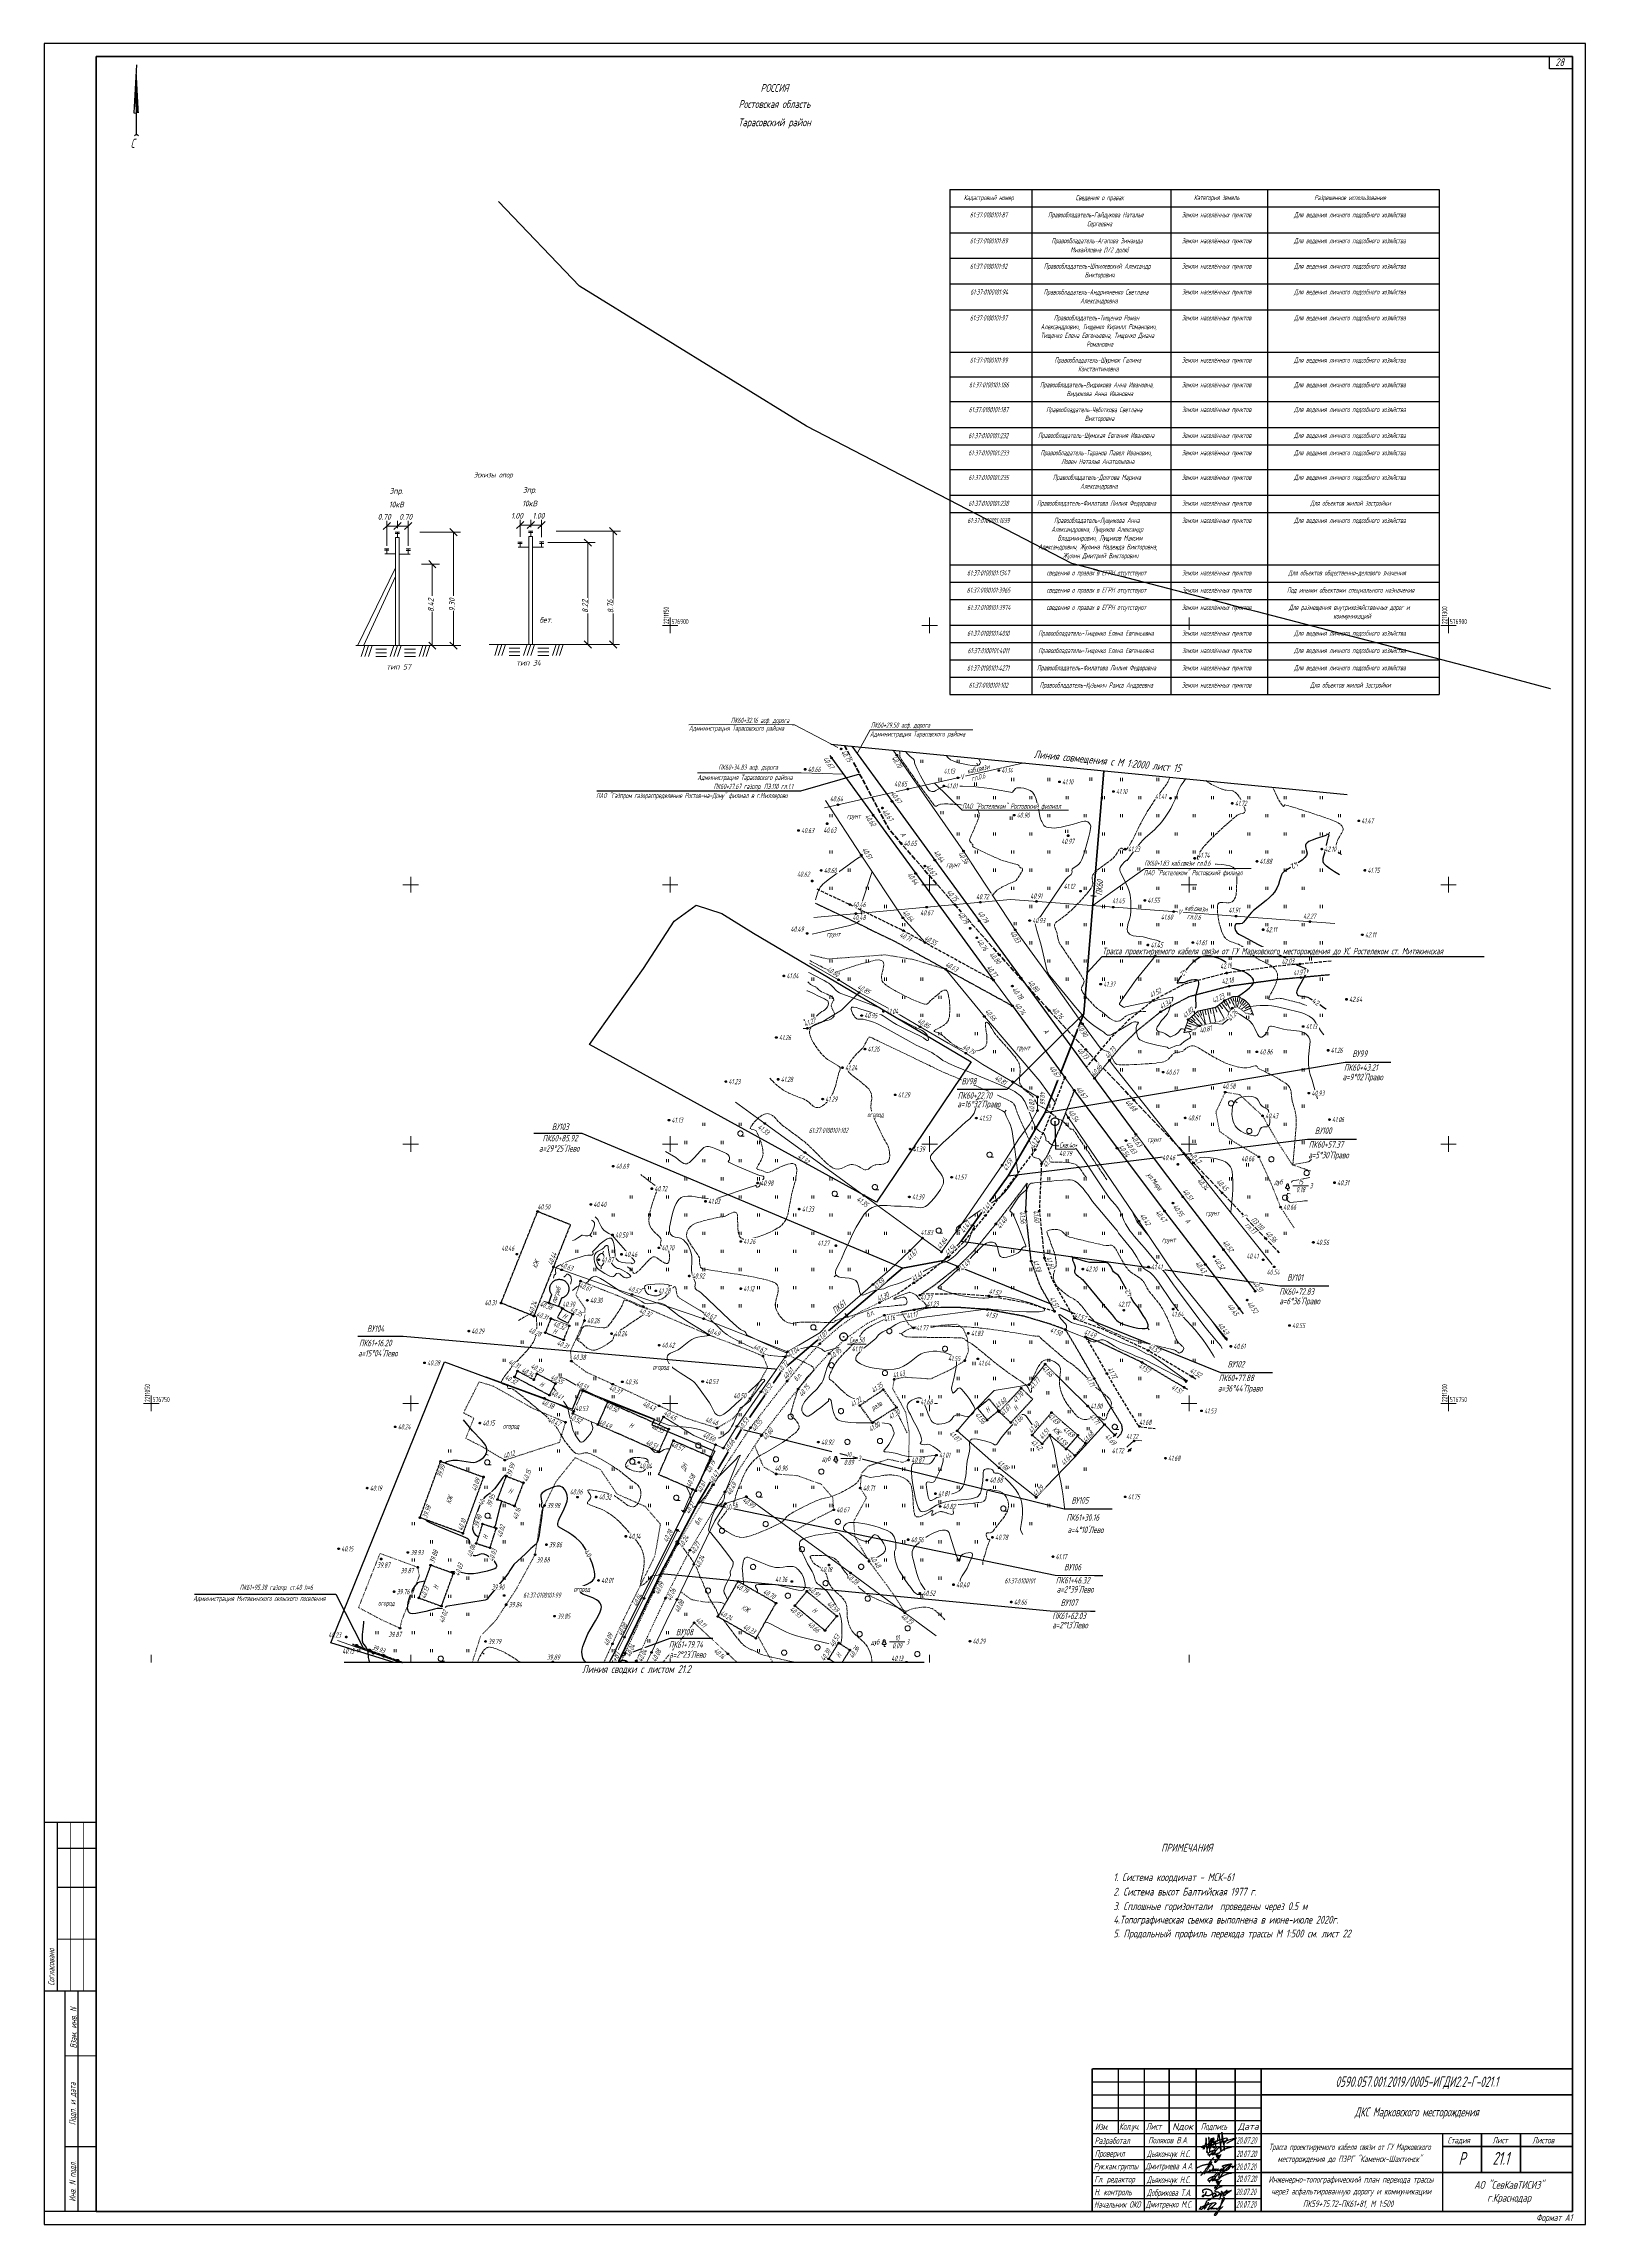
# Paper-space layout 'Лист 21.1' of a CAD drawing. Extents: x 672 to 1266, y 93 to 934.
# The model-space entities are those that its viewports show. They can reach past a viewport. Long polylines and large blocks are cut down to what shows.
import ezdxf
from ezdxf.enums import TextEntityAlignment as Align

# ---------------------------------------------------------------- set-up
doc = ezdxf.new("R2010")
doc.units = 0
doc.header["$LTSCALE"] = 0.5
for name, pattern in [('2000_13', [1, 1, 0]), ('2000_16', [1, 1, 0]), ('2000_23', [3, 2, -1]), ('2000_366_2', [1.5, 0.5, -1]), ('2000_49_1_2', [3, 2, -1]), ('500_121_1_2', [1, 1, 0]), ('500_122_1_2', [10, 8, -2]), ('500_189_3_2', [3, 1.5, -1.5]), ('500_193_1_1', [7, 5, -2]), ('500_193_1_2', [1, 1, 0]), ('500_329_3', [6, 5, -1]), ('500_49_2', [3, 2, -1]), ('500_84_2_1', [1, 1, 0]), ('500_84_2_2', [2, 0.5, -1.5]), ('500_84_2_3', [1, 1, 0])]:
    doc.linetypes.add(name, pattern=pattern)
doc.layers.get('0').update_dxf_attribs({"lineweight": 25})
for name, color, linetype, lineweight in [('ИИ_ВИДОВЫЕ_ЭКРАНЫ', 7, 'Continuous', 25), ('ИИ_ГАЗОПРОВОДЫ', 150, 'Continuous', 25), ('ИИ_ГОРИЗОНТАЛИ_ОСН', 32, 'Continuous', 15), ('ИИ_ГОРИЗОНТАЛИ_УТОЛЩ', 32, 'Continuous', 30), ('ИИ_ГРАНИЦЫ_АДМИНИСТРАТИВНЫЕ', 7, 'Continuous', 25), ('ИИ_ГРАНИЦЫ_ЗЕМЛЕПОЛЬЗОВАТЕЛЕЙ', 7, 'Continuous', 25), ('ИИ_ДОРОГИ_АД', 7, 'Continuous', 25), ('ИИ_КАБЕЛЯ_СВЯЗИ', 212, 'Continuous', 25), ('ИИ_КООРДИНАТНАЯ_СЕТКА', 3, 'Continuous', 25), ('ИИ_ОГРАДЫ', 7, 'Continuous', 25), ('ИИ_ОТКОС', 7, 'Continuous', 25), ('ИИ_ОТМЕТКИ', 7, 'Continuous', 25), ('ИИ_ОФОРМЛЕНИЕ', 7, 'Continuous', 25), ('ИИ_СКВАЖИНА', 7, 'Continuous', 25), ('ИИ_СООРУЖЕНИЯ', 7, 'Continuous', 25), ('ИИ_ТРАССЫ_КЛС', 5, 'Continuous', 40), ('ИИ_УГОДЬЯ', 7, 'Continuous', 25), ('ИИ_ЭСКИЗ', 7, 'Continuous', 0)]:
    doc.layers.add(name, color=color, linetype=linetype, lineweight=lineweight)
doc.layers.get('ИИ_ВИДОВЫЕ_ЭКРАНЫ').off()
doc.styles.add('BM431', font='', dxfattribs={"height": 1})
doc.styles.add('D431', font='', dxfattribs={"height": 1})
doc.styles.add('GOST 2.304', font='cs_gost2304.shx', dxfattribs={"width": 0.8, "oblique": 15})
doc.styles.add('VNIPISIMPLEXCUR', font='simplex.shx', dxfattribs={"width": 0.8, "oblique": 15})
doc.styles.get('BM431').set_extended_font_data('bm431', italic=True)
doc.styles.get('D431').set_extended_font_data('D431', italic=True)
doc.linetypes.add('2000_417_2', pattern='A,0,[3,Topography.shx,S=1,R=0,X=0,Y=0],-1.5', length=1.5)
doc.linetypes.add('2000_475_1', pattern='A,3,[1,Topography.shx,S=0.5,R=90,X=0,Y=0],0', length=3)
doc.linetypes.add('2000_484', pattern='A,10,-1,[3,Topography.shx,S=1,R=0,X=0,Y=0],-1', length=12)
doc.linetypes.add('2000_485_1', pattern='A,34.5,[1,Topography.shx,S=1.5,R=120,X=0.5,Y=-0.87],-0.01,[1,Topography.shx,S=1.5,R=0,X=-0.25,Y=0.43],0,[3,Topography.shx,S=1,R=0,X=0.5,Y=0],-0.01,[1,Topography.shx,S=1.5,R=60,X=0.5,Y=-0.87],-1,34.5', length=70.02)
doc.linetypes.add('2000_63', pattern='A,1,[1,Topography.shx,S=1.2,R=90,X=0,Y=0],1,[1,Topography.shx,S=0.5,R=90,X=0,Y=0]', length=2)
doc.linetypes.add('500_132_1', pattern='A,4,[3,Topography.shx,S=2.5,R=0,X=0,Y=0],4,-2', length=10)
doc.linetypes.add('500_187', pattern='A,0,[3,Topography.shx,S=0.5,R=0,X=0,Y=0],-0.5', length=0.5)

# ---------------------------------------------------------------- blocks, each defined once
blk = doc.blocks.new('2000_032')
at = {"color": 0, "linetype": 'Continuous', "lineweight": -2}
for p, q in [((0.02, 18.56), (-0.97, 0.11)), ((0.02, -8.11), (-0.01, 13.25)), ((0.02, -8.12), (-0.01, 12.72)), ((-0.97, 0.11), (0, 0)), ((0.02, -8.11), (0.02, -8.35))]:
    blk.add_line(p, q, dxfattribs=at)
for points in [[(0.02, 18.56, 0, 1.01, 0), (0.5, 0.01, 1.01, 1.01, 0)], [(0.02, 18.56, 0, 1.01, 0), (0.48, 0.11, 1.01, 1.01, 0)]]:
    blk.add_lwpolyline(points, format="xyseb", dxfattribs=at)
blk.add_arc((0.07, -9.27), 0.916, 29.02302, 151.11952, dxfattribs=at)
at = {"color": 0, "linetype": 'Continuous', "lineweight": -2, "style": 'GOST 2.304', "oblique": 15, "width": 0.8}
blk.add_text('C', height=3.54, rotation=0.26922, dxfattribs=at).set_placement((-2.26, -13.42))
blk = doc.blocks.new('ИИ03А1В')
at = {"color": 0, "linetype": 'Continuous', "lineweight": 25}
blk.add_lwpolyline([(0, 0), (594, 0), (594, 841), (0, 841)], close=True, dxfattribs=at)
at = {"color": 0, "linetype": 'Continuous', "lineweight": 50}
blk.add_lwpolyline([(20, 5), (589, 5), (589, 836), (20, 836)], close=True, dxfattribs=at)
at = {"color": 0, "linetype": 'Continuous', "style": 'VNIPISIMPLEXCUR', "oblique": 15, "width": 0.8, "flags": 8}
blk.add_attdef('FORMAT', text='', height=2.5, dxfattribs=at).set_placement((589, 1.25), align=Align.RIGHT)
blk = doc.blocks.new('Лист 024_УС_ПК2+00-ПК8+57.26|2000_473')
at = {"color": 0, "linetype": 'Continuous', "lineweight": -2}
blk.add_lwpolyline([(0, 1), (0, -1)], dxfattribs=at)
blk = doc.blocks.new('500_12')
at = {"color": 0, "linetype": 'Continuous', "lineweight": -2, "flags": 128}
for points in [[(-3, 0), (3, 0)], [(0, 3), (0, -3)]]:
    blk.add_lwpolyline(points, dxfattribs=at)
at = {"color": 7, "linetype": 'Continuous', "lineweight": -2, "style": 'D431'}
blk.add_attdef('Вертикальная_подпись', (-0.5, 0.5), '', height=2, rotation=90, dxfattribs=at)
blk.add_attdef('Горизонтальная_подпись', (0.5, 0.5), '', height=2, dxfattribs=at)
blk = doc.blocks.new('500_329_6')
at = {"color": 0, "linetype": 'Continuous', "lineweight": -2}
blk.add_lwpolyline([(0, 0), (1, 0)], dxfattribs=at)
blk = doc.blocks.new('500_401')
at = {"color": 0, "linetype": 'Continuous', "lineweight": -2}
for points in [[(-0.4, 0), (-0.4, 1.2)], [(0.4, 0), (0.4, 1.2)]]:
    blk.add_lwpolyline(points, dxfattribs=at)
blk = doc.blocks.new('500_368')
at = {"color": 0, "linetype": 'Continuous', "lineweight": -2}
blk.add_circle((0, 0), 1, dxfattribs=at)
blk = doc.blocks.new('500_379')
at = {"color": 0, "linetype": 'Continuous', "lineweight": -2}
blk.add_lwpolyline([(0, -1), (1.5, -1)], dxfattribs=at)
blk.add_circle((0, 0), 1, dxfattribs=at)
blk = doc.blocks.new('opora_34')
at = {"layer": 'ИИ_ЭСКИЗ'}
for points in [[(0.76, 40), (-0.76, 40)], [(0.76, 39.52), (-0.76, 39.51)], [(0, 40), (0, 38.17)], [(8.91, 40), (31.61, 40)], [(27.8, 41.27), (29.07, 40)], [(29.07, 40), (30.34, 38.73)], [(29.07, 40), (29.07, 0)], [(-3, 36.18), (-4.51, 36.18)], [(-3, 35.7), (-4.51, 35.7)], [(-0.64, 34.35), (-4.45, 34.35)], [(-3.76, 36.18), (-3.75, 34.35)], [(-0.64, 0), (-0.64, 38.17)], [(-0.64, 38.17), (0.64, 38.17)], [(0.64, 38.17), (0.64, 0)], [(0.64, 34.36), (4.45, 34.36)], [(4.57, 36.19), (3.05, 36.19)], [(4.57, 35.71), (3.05, 35.7)], [(3.81, 36.19), (3.81, 34.36)], [(5.97, 35.96), (22.69, 35.96)], [(18.87, 37.23), (20.14, 35.96)], [(20.14, 35.96), (21.42, 34.69)], [(20.14, 35.96), (20.14, 0.12)], [(-14.63, 0), (-12.72, 0)], [(-12.72, 0), (12.72, 0)], [(-11.45, 0), (-12.72, -3.82)], [(-8.91, 0), (-10.18, -3.82)], [(-1.27, 0), (-2.54, -3.82)], [(-1.27, -3.82), (0, 0)], [(1.27, 0), (0, -3.82)], [(8.91, 0), (7.63, -3.82)], [(8.91, -3.82), (10.18, 0)], [(11.45, 0), (10.18, -3.82)], [(12.72, 0), (31.25, 0)], [(18.87, 1.27), (20.14, 0)], [(20.14, 0), (21.42, -1.27)], [(27.8, 1.27), (29.07, 0)], [(29.07, 0), (30.34, -1.27)], [(-11.45, -3.82), (-10.18, 0)], [(-7.63, -1.27), (-3.82, -1.27)], [(-7.63, -2.54), (-3.82, -2.54)], [(-7.63, -3.82), (-3.82, -3.82)], [(2.54, -1.27), (6.36, -1.27)], [(2.54, -2.54), (6.36, -2.54)], [(2.54, -3.82), (6.36, -3.82)]]:
    blk.add_lwpolyline(points, dxfattribs=at)
at = {"layer": 'ИИ_ЭСКИЗ', "style": 'GOST 2.304', "oblique": 15}
blk.add_text('тип 34', height=2, dxfattribs=at).set_placement((-5.1, -7.41))
blk = doc.blocks.new('500_330_1')
at = {"linetype": 'Continuous', "lineweight": -2}
h = blk.add_hatch(color=0, dxfattribs=at)
h.dxf.hatch_style = 1
edge = h.paths.add_edge_path()
edge.add_arc((0, 0), 0.3, 0, 360)
at = {"color": 0, "linetype": 'Continuous', "lineweight": -2}
blk.add_circle((0, 0), 0.3, dxfattribs=at)
at = {"color": 0, "linetype": 'Continuous', "lineweight": -2, "style": 'GOST 2.304', "flags": 1}
for tag, p in [('Номер', (-1, -1)), ('Номер_рабочей_станции', (-1, -3.5))]:
    blk.add_attdef(tag, text='', height=2, dxfattribs=at).set_placement(p, align=Align.RIGHT)
at = {"color": 0, "linetype": 'Continuous', "lineweight": -2, "style": 'GOST 2.304'}
blk.add_attdef('Высота', (1, -1), '', height=2, dxfattribs=at)
at = {"color": 0, "linetype": 'Continuous', "lineweight": -2, "style": 'GOST 2.304', "flags": 1}
blk.add_attdef('Код', (0, -3.5), '', height=2, dxfattribs=at)
blk = doc.blocks.new('P73C29463821740C39B50A13DAFD837')
at = {"color": 0, "linetype": '2000_485_1', "lineweight": -2, "flags": 128}
blk.add_lwpolyline([(2211084.58, 576703.85), (2211106.51, 576757.99), (2211131.17, 576748.86), (2211132.75, 576752.65), (2211146.95, 576746.94), (2211146.45, 576745.84), (2211158.63, 576740.76), (2211132.6, 576688.7)], close=True, dxfattribs=at)
at = {"color": 0, "lineweight": -2, "flags": 1}
for tag in ['Адрес (местоположение) участка', 'Дата постановки на учет', 'Тип объекта', 'Статус записи о ЗУ по справочнику', 'Кадастровый номер, обозначение, учетный номер объекта', 'Кадастровый номер квартала', 'Вид разрешенного использования по классификатору', 'Площадь, кв.м', 'Категория земель', 'Вид использования по документу', 'Кадастровая стоимость']:
    blk.add_attdef(tag, (0, 0), '', height=0.2, dxfattribs=at)
blk = doc.blocks.new('P95648205F8AD4F76883F6F04334785')
at = {"color": 0, "linetype": '2000_485_1', "lineweight": -2, "flags": 128}
blk.add_lwpolyline([(2211088.02, 577021.83), (2211092.52, 577021.87), (2211093.17, 576960.04), (2211084.76, 576913.89), (2211051.76, 576838.68), (2211019.43, 576797.83), (2210992.53, 576738.9), (2210966.22, 576667.03), (2210959.17, 576627.94), (2210954.71, 576628.37), (2210961.83, 576668.02), (2210988.33, 576740.53), (2211015.45, 576799.94), (2211047.76, 576840.76), (2211080.38, 576914.96), (2211088.67, 576960.21)], close=True, dxfattribs=at)
at = {"color": 0, "lineweight": -2, "flags": 1}
for tag in ['Адрес (местоположение) участка', 'Дата постановки на учет', 'Тип объекта', 'Статус записи о ЗУ по справочнику', 'Кадастровый номер, обозначение, учетный номер объекта', 'Кадастровый номер квартала', 'Вид разрешенного использования по классификатору', 'Площадь, кв.м', 'Категория земель', 'Вид использования по документу', 'Кадастровая стоимость']:
    blk.add_attdef(tag, (0, 0), '', height=0.2, dxfattribs=at)
blk = doc.blocks.new('BCB7BAE39EFCF49D8B70EAD3D3A6B80')
at = {"color": 0, "linetype": 'Continuous', "lineweight": -2}
blk.add_lwpolyline([(2211516.58, 576834.94), (2211303.16, 576892.2), (2211227.38, 576911.95), (2211176.27, 576938.45), (2211132.53, 576965.4), (2211111.19, 576987.8), (2211091.01, 577034)], dxfattribs=at)
at = {"color": 0, "lineweight": -2, "flags": 1}
for tag in ['Тип объекта', 'Кадастровый номер, обозначение, учетный номер объекта']:
    blk.add_attdef(tag, (0, 0), '', height=0.2, dxfattribs=at)
blk = doc.blocks.new('PD7E29FB7921E4EA9B9E6094250D61F')
at = {"color": 0, "linetype": '2000_485_1', "lineweight": -2, "flags": 128}
blk.add_lwpolyline([(2211134.45, 576819.17), (2211144.86, 576833.83), (2211150.75, 576843), (2211154.99, 576846.09), (2211159.93, 576844.44), (2211166.09, 576840.68), (2211208, 576815.87), (2211189.79, 576788.76)], close=True, dxfattribs=at)
at = {"color": 0, "lineweight": -2, "flags": 1}
for tag in ['Адрес (местоположение) участка', 'Дата постановки на учет', 'Тип объекта', 'Статус записи о ЗУ по справочнику', 'Кадастровый номер, обозначение, учетный номер объекта', 'Кадастровый номер квартала', 'Вид разрешенного использования по классификатору', 'Площадь, кв.м', 'Категория земель', 'Вид использования по документу', 'Кадастровая стоимость']:
    blk.add_attdef(tag, (0, 0), '', height=0.2, dxfattribs=at)
blk = doc.blocks.new('*U54')
at = {"color": 7, "true_color": 0xffffff}
blk.add_wipeout([(-1.6, 1.1), (1.7, 1.1), (1.7, -1.1), (-1.6, -1.1)], dxfattribs=at)
at = {"color": 0, "linetype": 'Continuous', "lineweight": -2, "style": 'GOST 2.304'}
blk.add_attdef('Высота', text='', height=2, dxfattribs=at).set_placement((0, 0), align=Align.MIDDLE_CENTER)
blk = doc.blocks.new('*U56')
at = {"color": 7, "true_color": 0xffffff}
blk.add_wipeout([(-1.52, 1.1), (1.62, 1.1), (1.62, -1.1), (-1.52, -1.1)], dxfattribs=at)
at = {"color": 0, "linetype": 'Continuous', "lineweight": -2, "style": 'GOST 2.304'}
blk.add_attdef('Высота', text='', height=2, dxfattribs=at).set_placement((0, 0), align=Align.MIDDLE_CENTER)
blk = doc.blocks.new('*U21')
at = {"color": 7, "linetype": 'Continuous', "lineweight": -2, "true_color": 0xffffff}
blk.add_wipeout([(0, 1.1), (0, -1.1), (1.2, -1.1), (1.2, 1.1)], dxfattribs=at)
at = {"color": 0, "linetype": 'Continuous', "lineweight": -2, "style": 'BM431'}
blk.add_attdef('Индекс_назначения_трубопровода', text='', height=2, dxfattribs=at).set_placement((0, 0), align=Align.MIDDLE_LEFT)
for tag, p in [('Характеристика', (3, 1.5)), ('Высота', (3, -3.5))]:
    blk.add_attdef(tag, p, '', height=2, dxfattribs=at)
blk = doc.blocks.new('*U64')
at = {"color": 7, "linetype": 'Continuous', "lineweight": -2, "true_color": 0xffffff}
blk.add_wipeout([(0, 1.1), (0, -1.1), (1.6, -1.1), (1.6, 1.1)], dxfattribs=at)
at = {"color": 0, "linetype": 'Continuous', "lineweight": -2, "style": 'BM431'}
blk.add_attdef('Индекс_назначения', text='', height=2, dxfattribs=at).set_placement((0, 0), align=Align.MIDDLE_LEFT)
for tag, p in [('Характеристика', (3, 1.5)), ('Глубина', (3, -3.5))]:
    blk.add_attdef(tag, p, '', height=2, dxfattribs=at)
blk = doc.blocks.new('Лист 024_УС_ПК2+00-ПК8+57.26|2000_367_1')
at = {"color": 0, "linetype": 'Continuous', "lineweight": -2, "style": 'D431'}
blk.add_attdef('Расстояние_между_деревьями', text='', height=2, dxfattribs=at).set_placement((8.5, 1.75), align=Align.MIDDLE_LEFT)
at = {"color": 7, "linetype": 'Continuous', "lineweight": -2, "true_color": 0xffffff}
blk.add_wipeout([(-1.5, 4.5), (1.5, 4.5), (1.5, -1), (-1.5, -1)], dxfattribs=at)
at = {"color": 0, "linetype": 'Continuous', "lineweight": -2}
blk.add_lwpolyline([(0.56, 0), (0, 0), (0, 0.7), (-0.39, 0.7, -1.340077), (-0.26, 1.32, -0.944856), (-0.19, 1.84, -3.479234), (0.19, 1.84, -0.944856), (0.26, 1.32, -1.340077), (0.39, 0.7, 0), (0, 0.7, 0.669612)], format="xyb", dxfattribs=at)
blk.add_lwpolyline([(2, 1.7), (8, 1.7)], dxfattribs=at)
at = {"color": 0, "linetype": 'Continuous', "lineweight": -2, "style": 'BM431'}
for tag, p in [('Порода_деревьев_1', (-2, 2.25)), ('Порода_деревьев_2', (-2, -0.75))]:
    blk.add_attdef(tag, text='', height=2, dxfattribs=at).set_placement(p, align=Align.RIGHT)
at = {"color": 0, "linetype": 'Continuous', "lineweight": -2, "style": 'D431'}
blk.add_attdef('Средняя_толщина_стволов', text='', height=2, dxfattribs=at).set_placement((5, 1.25), align=Align.TOP_CENTER)
blk.add_attdef('Высота_древостоя', text='', height=2, dxfattribs=at).set_placement((5, 2.25), align=Align.CENTER)
blk = doc.blocks.new('*U65')
at = {"color": 7, "true_color": 0xffffff}
blk.add_wipeout([(-1.24, 1.1), (1.34, 1.1), (1.34, -1.1), (-1.24, -1.1)], dxfattribs=at)
at = {"color": 0, "linetype": 'Continuous', "lineweight": -2, "style": 'GOST 2.304', "oblique": 15, "width": 0.8}
blk.add_attdef('Высота', text='', height=2, dxfattribs=at).set_placement((0, 0), align=Align.MIDDLE_CENTER)
blk = doc.blocks.new('*U66')
at = {"color": 7, "true_color": 0xffffff}
blk.add_wipeout([(-1.3, 1.1), (1.4, 1.1), (1.4, -1.1), (-1.3, -1.1)], dxfattribs=at)
at = {"color": 0, "linetype": 'Continuous', "lineweight": -2, "style": 'GOST 2.304', "oblique": 15, "width": 0.8}
blk.add_attdef('Высота', text='', height=2, dxfattribs=at).set_placement((0, 0), align=Align.MIDDLE_CENTER)
blk = doc.blocks.new('*U77')
at = {"linetype": 'Continuous', "lineweight": -2}
h = blk.add_hatch(color=0, dxfattribs=at)
edge = h.paths.add_edge_path()
edge.add_arc((0, 0), 0.1, 0, 360)
at = {"color": 0, "linetype": 'Continuous', "lineweight": 20}
blk.add_lwpolyline([(1.51, -2.88), (8.69, -2.88)], dxfattribs=at)
at = {"color": 0, "linetype": 'Continuous', "lineweight": -2}
for radius in [1.5, 0.1]:
    blk.add_circle((0, 0), radius, dxfattribs=at)
at = {"color": 0, "linetype": 'Continuous', "lineweight": 20, "style": 'D431'}
blk.add_attdef('Глубина', text='', height=2, dxfattribs=at).set_placement((-2, -1), align=Align.RIGHT)
at = {"color": 0, "linetype": 'Continuous', "lineweight": 20}
for tag, style, p in [('Назначение_и_номер_скважины', 'D431', (5.1, -2.18)), ('Отметка_земли', 'BM431', (5.1, -5.58))]:
    blk.add_attdef(tag, text='', height=2, dxfattribs=dict(at, style=style)).set_placement(p, align=Align.CENTER)
blk = doc.blocks.new('*U78')
at = {"linetype": 'Continuous', "lineweight": -2}
h = blk.add_hatch(color=0, dxfattribs=at)
edge = h.paths.add_edge_path()
edge.add_arc((0, 0), 0.1, 0, 360)
at = {"color": 0, "linetype": 'Continuous', "lineweight": 20}
blk.add_lwpolyline([(0.25, -10.55), (7.85, -10.55)], dxfattribs=at)
at = {"color": 0, "linetype": 'Continuous', "lineweight": -2}
for radius in [1.5, 0.1]:
    blk.add_circle((0, 0), radius, dxfattribs=at)
at = {"color": 0, "linetype": 'Continuous', "lineweight": 20, "style": 'D431'}
blk.add_attdef('Глубина', text='', height=2, dxfattribs=at).set_placement((-2, -1), align=Align.RIGHT)
at = {"color": 0, "linetype": 'Continuous', "lineweight": 20}
for tag, style, p in [('Назначение_и_номер_скважины', 'D431', (4.05, -9.85)), ('Отметка_земли', 'BM431', (4.05, -13.25))]:
    blk.add_attdef(tag, text='', height=2, dxfattribs=dict(at, style=style)).set_placement(p, align=Align.CENTER)
blk = doc.blocks.new('500_107_1_1')
at = {"linetype": 'Continuous', "lineweight": -2}
h = blk.add_hatch(color=0, dxfattribs=at)
h.dxf.hatch_style = 1
edge = h.paths.add_edge_path()
edge.add_arc((0, 0), 0.5, 0, 360)
at = {"color": 0, "linetype": 'Continuous', "lineweight": -2}
blk.add_circle((0, 0), 0.5, dxfattribs=at)
at = {"color": 0, "linetype": 'Continuous', "lineweight": -2, "style": 'VNIPISIMPLEXCUR', "oblique": 15, "width": 0.8}
for tag, p in [('Номер', (1, -0.5)), ('Высота', (1, -5.5)), ('Пояснительная_надпись', (1, -8)), ('Тип', (1, -3))]:
    blk.add_attdef(tag, p, '', height=2, dxfattribs=at)

msp = doc.modelspace()

# ---------------------------------------------------------------- linework, layer by layer
at = {"layer": 'ИИ_ГАЗОПРОВОДЫ', "linetype": '500_122_1_2', "lineweight": 40, "elevation": 629.55, "flags": 128}
msp.add_lwpolyline([(2211183.59, 576876.87), (2211186.52, 576871.35), (2211192.14, 576860.75), (2211194.11, 576858.43), (2211205.97, 576844.89), (2211213.43, 576836.49), (2211217.54, 576831.88), (2211223.02, 576825.76), (2211232.13, 576816.04), (2211236.68, 576811.28), (2211241.98, 576805.7), (2211251.48, 576795.73), (2211263.07, 576783.57), (2211267.38, 576779.05)], dxfattribs=at)
at = {"layer": 'ИИ_ГАЗОПРОВОДЫ', "flags": 128}
msp.add_lwpolyline([(2211186.52, 576871.35), (2211175.09, 576868.05), (2211135.89, 576868.05)], dxfattribs=at)
at = {"layer": 'ИИ_ГАЗОПРОВОДЫ', "color": 7, "flags": 128}
msp.add_lwpolyline([(2211058.36, 576713.2), (2211085.58, 576713.2), (2211090.88, 576702.76)], dxfattribs=at)
at = {"layer": 'ИИ_ГАЗОПРОВОДЫ', "color": 7, "linetype": '500_121_1_2', "lineweight": 40, "flags": 128}
msp.add_lwpolyline([(2211088.79, 576703.53), (2211142.48, 576683.89), (2211149.68, 576677.85), (2211164.96, 576668.24), (2211179.65, 576655.2)], dxfattribs=at)
at = {"layer": 'ИИ_ГОРИЗОНТАЛИ_ОСН', "color": 32, "linetype": '500_329_3', "lineweight": 20, "flags": 128}
for points, elevation in [([(2211212.17, 576847.9), (2211212.3, 576848.16), (2211212.62, 576848.57), (2211213.17, 576849.05), (2211213.99, 576849.57), (2211214.86, 576850), (2211216.3, 576850.61), (2211216.65, 576850.82), (2211216.9, 576851.11), (2211217.07, 576851.38), (2211217.37, 576851.92), (2211217.78, 576852.54), (2211217.88, 576852.75), (2211217.91, 576852.92), (2211217.91, 576853.07), (2211217.85, 576853.19), (2211217.51, 576853.25), (2211217.4, 576853.39), (2211217.29, 576853.59), (2211217.11, 576853.78), (2211216.88, 576853.87), (2211215.18, 576854.34), (2211214.44, 576854.56), (2211213.68, 576854.82), (2211212.23, 576855.44), (2211210.47, 576856.25), (2211208.97, 576856.98), (2211208.57, 576857.18), (2211208.3, 576857.34), (2211208.28, 576857.46), (2211208.3, 576857.57), (2211208.3, 576857.75), (2211208.13, 576857.94), (2211207.87, 576858.2), (2211207.7, 576858.54), (2211207.78, 576858.88), (2211208.04, 576859.52), (2211209.17, 576862.11), (2211209.44, 576862.82), (2211209.55, 576863.28), (2211209.53, 576863.76), (2211209.44, 576864.17), (2211209.26, 576864.52), (2211208.96, 576864.84), (2211208.57, 576865.02), (2211207.95, 576865.16), (2211207.19, 576865.28), (2211206.37, 576865.37), (2211204.88, 576865.49), (2211204.15, 576865.54), (2211203.49, 576865.57), (2211202.9, 576865.57), (2211202.43, 576865.56), (2211202.08, 576865.52), (2211201.78, 576865.41), (2211201.55, 576865.26), (2211201.33, 576865.15), (2211201.09, 576865.15), (2211200.83, 576865.42), (2211200.29, 576866.11), (2211198.67, 576868.31), (2211196.8, 576870.94), (2211194.53, 576874.19), (2211194.34, 576874.53), (2211194.28, 576874.73), (2211194.26, 576874.94), (2211194.27, 576875.2), (2211194.27, 576875.48), (2211194.19, 576875.79), (2211194.15, 576875.84)], 40.75), ([(2211241.69, 576825.53), (2211241.35, 576825.55), (2211240.89, 576825.54), (2211240.41, 576825.5), (2211239.92, 576825.41), (2211239.41, 576825.28), (2211238.88, 576825.12), (2211238.35, 576824.93), (2211237.79, 576824.64), (2211236.97, 576823.98), (2211236.65, 576823.78), (2211236.37, 576823.68), (2211236.15, 576823.66), (2211235.94, 576823.67), (2211235.73, 576823.71), (2211235.42, 576823.82), (2211235, 576824.05), (2211234.5, 576824.42), (2211233.64, 576825.17), (2211233.32, 576825.42), (2211232.72, 576825.82), (2211232.46, 576826), (2211232.16, 576826.26), (2211231.41, 576827.01), (2211230.89, 576827.57), (2211230.34, 576828.18), (2211229.85, 576828.78), (2211229.48, 576829.3), (2211229.29, 576829.69), (2211229.29, 576830.08), (2211229.42, 576830.42), (2211229.6, 576830.74), (2211229.74, 576831.08), (2211229.76, 576831.48), (2211229.57, 576831.91), (2211229.14, 576832.64), (2211228.52, 576833.59), (2211227.79, 576834.67), (2211225.65, 576837.78), (2211225.18, 576838.49), (2211224.95, 576838.88), (2211224.81, 576839.28), (2211224.61, 576840.38), (2211224.49, 576840.78), (2211224.18, 576841.6), (2211224.1, 576841.91), (2211224.09, 576842.13), (2211224.1, 576842.27), (2211224.14, 576842.41), (2211224.21, 576842.55), (2211224.33, 576842.72), (2211224.54, 576842.89), (2211224.86, 576843.1), (2211225.22, 576843.37), (2211226.72, 576844.56), (2211227.2, 576844.98), (2211227.7, 576845.46), (2211228.8, 576846.59), (2211229.44, 576847.29), (2211230.07, 576848.01), (2211230.63, 576848.68), (2211231.07, 576849.28), (2211231.33, 576849.73), (2211231.44, 576850.21), (2211231.41, 576850.64), (2211231.34, 576851.05), (2211231.33, 576851.47), (2211231.46, 576851.92), (2211231.78, 576852.31), (2211232.31, 576852.79), (2211232.98, 576853.31), (2211234.42, 576854.36), (2211235.02, 576854.82), (2211235.44, 576855.2), (2211235.83, 576855.66), (2211236.42, 576856.57), (2211236.6, 576856.83), (2211236.73, 576856.97), (2211236.85, 576857.04), (2211236.91, 576857.05), (2211237.04, 576857.03), (2211237.21, 576856.93), (2211237.44, 576856.76), (2211237.74, 576856.69), (2211237.94, 576856.81), (2211238.15, 576857.05), (2211238.38, 576857.38), (2211238.87, 576858.18), (2211239.06, 576858.53), (2211240.41, 576861.3), (2211240.88, 576862.21), (2211241.39, 576863.15), (2211241.94, 576864.1), (2211242.54, 576865.04), (2211243.16, 576865.96), (2211243.78, 576866.83), (2211245.7, 576869.44), (2211245.91, 576869.76), (2211246.1, 576870.19), (2211246.27, 576870.75)], 41.25), ([(2211253.24, 576870.07), (2211253.28, 576870.03), (2211253.72, 576869.71), (2211254.34, 576869.35), (2211255.04, 576868.99), (2211255.75, 576868.66), (2211256.36, 576868.4), (2211256.97, 576868.24), (2211258, 576868.18), (2211258.47, 576868.09), (2211258.96, 576867.81), (2211259.4, 576867.34), (2211259.84, 576866.66), (2211260.25, 576865.89), (2211260.57, 576865.13), (2211260.74, 576864.61), (2211260.79, 576864.3), (2211260.78, 576864.1), (2211260.75, 576864.03), (2211260.67, 576863.92), (2211260.49, 576863.82), (2211259.75, 576863.62), (2211259.3, 576863.41), (2211258.94, 576863.11), (2211257.31, 576861.71), (2211256.22, 576860.74), (2211255.08, 576859.66), (2211253.97, 576858.56), (2211252.98, 576857.48), (2211252.2, 576856.5), (2211251.79, 576855.82), (2211251.64, 576855.4), (2211251.62, 576855.17), (2211251.64, 576855.07), (2211251.68, 576854.96), (2211251.82, 576854.76), (2211252.16, 576854.52), (2211252.79, 576854.28), (2211253.79, 576854.09), (2211254.93, 576853.97), (2211256.09, 576853.89), (2211257.15, 576853.78), (2211257.86, 576853.65), (2211258.27, 576853.51), (2211258.47, 576853.39), (2211258.55, 576853.32), (2211258.78, 576853.02), (2211258.96, 576852.72), (2211259.12, 576852.3), (2211259.21, 576851.74), (2211259.22, 576851.15), (2211259.12, 576848.61), (2211259.05, 576848.08), (2211258.93, 576847.6), (2211258.77, 576847.26), (2211258.6, 576847.02), (2211258.39, 576846.79), (2211258.3, 576846.72), (2211258.09, 576846.6), (2211257.73, 576846.52), (2211257.22, 576846.53), (2211256.58, 576846.59), (2211256.12, 576846.59), (2211255.83, 576846.51), (2211255.67, 576846.4), (2211255.57, 576846.26), (2211255.52, 576846.1), (2211255.47, 576845.76), (2211255.46, 576845.18), (2211255.53, 576844.3), (2211255.68, 576843.3), (2211255.9, 576842.28), (2211256.17, 576841.33), (2211256.48, 576840.51), (2211256.81, 576839.92), (2211257.28, 576839.43), (2211257.78, 576839.12), (2211258.32, 576838.92), (2211258.9, 576838.74), (2211259.51, 576838.52), (2211260.16, 576838.17), (2211260.74, 576837.77), (2211261.19, 576837.42), (2211262.4, 576836.36), (2211262.95, 576835.92), (2211263.54, 576835.54), (2211264.2, 576835.21), (2211264.89, 576834.9), (2211265.55, 576834.55), (2211266.16, 576834.14), (2211266.56, 576833.74), (2211266.8, 576833.39), (2211266.98, 576832.98), (2211267.02, 576832.83), (2211267.06, 576832.52), (2211267.04, 576832.01), (2211266.86, 576831.31), (2211266.51, 576830.41), (2211266.08, 576829.56), (2211265.69, 576828.83), (2211265.47, 576828.37), (2211265.4, 576828.12), (2211265.4, 576828.01), (2211265.46, 576827.93), (2211265.55, 576827.87), (2211265.72, 576827.83), (2211266, 576827.86), (2211266.87, 576828.07), (2211267.36, 576828.1), (2211267.79, 576828.06), (2211268.13, 576828), (2211269.19, 576827.73), (2211270.71, 576827.37), (2211271.32, 576827.2), (2211271.96, 576826.97), (2211272.63, 576826.69), (2211272.64, 576826.69)], 41.75), ([(2211279.37, 576855.81), (2211279.08, 576856.02), (2211278.74, 576856.37), (2211278.54, 576856.7), (2211278.43, 576856.95), (2211278.36, 576857.22), (2211278.34, 576857.51), (2211278.39, 576857.94), (2211278.6, 576858.52), (2211278.97, 576859.22), (2211279.36, 576859.87), (2211279.6, 576860.32), (2211279.7, 576860.62), (2211279.71, 576860.79), (2211279.69, 576860.87), (2211279.6, 576861.12), (2211279.47, 576861.33), (2211279.26, 576861.56), (2211278.92, 576861.79), (2211278.52, 576862.01), (2211278.05, 576862.26), (2211277.59, 576862.46), (2211276.76, 576862.76), (2211274.39, 576863.57), (2211270.49, 576864.83), (2211268.63, 576865.38), (2211268.51, 576865.4), (2211268.47, 576865.39), (2211268.4, 576865.32), (2211268.33, 576865.2), (2211268.21, 576865.11), (2211268.06, 576865.22), (2211267.84, 576865.51), (2211267.28, 576866.32), (2211267.06, 576866.76), (2211266.13, 576868.82)], 41.75), ([(2211176.89, 576835.36), (2211177.29, 576835.15), (2211179.52, 576834.01), (2211180.44, 576833.56), (2211181.12, 576833.25), (2211181.47, 576833.12), (2211181.78, 576833.11), (2211182.03, 576833.17), (2211185.13, 576834.23), (2211186, 576834.5), (2211186.83, 576834.74), (2211188.26, 576835.09), (2211189.54, 576835.43), (2211190.08, 576835.51), (2211190.47, 576835.48), (2211190.74, 576835.38), (2211190.9, 576835.27), (2211191.04, 576835.14), (2211191.14, 576834.96), (2211191.19, 576834.66), (2211191.13, 576834.17), (2211190.78, 576832.72), (2211190.72, 576832.13), (2211190.78, 576831.7), (2211190.87, 576831.43), (2211191, 576831.21), (2211191.17, 576831.02), (2211191.54, 576830.7), (2211192.22, 576830.23), (2211193.28, 576829.6), (2211194.49, 576828.95), (2211195.74, 576828.32), (2211196.94, 576827.77), (2211197.99, 576827.33), (2211198.64, 576827.09), (2211198.99, 576826.98), (2211199.15, 576826.95), (2211199.29, 576826.96), (2211199.46, 576827), (2211199.66, 576827.12), (2211199.89, 576827.33), (2211200.19, 576827.65), (2211200.58, 576827.99), (2211200.95, 576828.29), (2211201.89, 576829.11), (2211202.38, 576829.47), (2211202.75, 576829.65), (2211202.99, 576829.7), (2211203.14, 576829.69), (2211203.2, 576829.66), (2211203.26, 576829.62), (2211203.36, 576829.5), (2211203.5, 576829.19), (2211203.66, 576828.59), (2211203.81, 576827.64), (2211203.89, 576826.57), (2211203.9, 576825.51), (2211203.81, 576824.57), (2211203.63, 576823.88), (2211203.23, 576823.33), (2211202.66, 576822.87), (2211202.04, 576822.5), (2211201.1, 576822.02), (2211200.94, 576821.91), (2211200.89, 576821.84), (2211200.89, 576821.77), (2211200.94, 576821.7), (2211201.06, 576821.62), (2211201.68, 576821.44), (2211202.07, 576821.28), (2211202.37, 576821.05), (2211203.38, 576820.14), (2211204.04, 576819.59), (2211204.77, 576819.05), (2211205.53, 576818.61), (2211206.29, 576818.31), (2211207.04, 576818.13), (2211207.75, 576818), (2211208.43, 576817.94), (2211209.07, 576817.97), (2211209.66, 576818.1), (2211210.09, 576818.29), (2211210.39, 576818.48), (2211210.66, 576818.73), (2211210.74, 576818.83), (2211210.87, 576819.06), (2211211, 576819.46), (2211211.05, 576820.1), (2211211, 576820.98), (2211210.77, 576822.63), (2211210.74, 576823.11), (2211210.78, 576823.35), (2211210.84, 576823.44), (2211210.94, 576823.48), (2211211.05, 576823.47), (2211211.22, 576823.38), (2211211.45, 576823.14), (2211211.76, 576822.68), (2211212.46, 576821.51), (2211212.88, 576820.93), (2211213.3, 576820.43), (2211215.2, 576818.32), (2211215.87, 576817.54), (2211216.47, 576816.79), (2211216.94, 576816.11), (2211217.24, 576815.53), (2211217.41, 576814.83), (2211217.46, 576814.14), (2211217.42, 576813.48), (2211217.3, 576812.4), (2211217.32, 576812.04), (2211217.42, 576811.68), (2211217.53, 576811.4), (2211217.69, 576811.14), (2211217.91, 576810.84), (2211218.23, 576810.52), (2211219.69, 576809.35), (2211220.05, 576808.99), (2211220.3, 576808.6), (2211220.59, 576807.89), (2211220.8, 576807.6), (2211221.05, 576807.41), (2211221.55, 576807.21), (2211221.85, 576807.06), (2211222.36, 576806.71), (2211224.12, 576805.41), (2211224.3, 576805.26), (2211224.37, 576805.01), (2211225.1, 576804.76), (2211225.43, 576804.59), (2211225.77, 576804.31), (2211226.22, 576803.87), (2211227.17, 576802.89), (2211227.28, 576802.86), (2211227.62, 576802.85), (2211227.68, 576802.79), (2211234.17, 576793.09)], 40.75), ([(2211169.18, 576812.72), (2211169.69, 576812.16), (2211170.4, 576811.46), (2211171.2, 576810.81), (2211172.02, 576810.28), (2211172.85, 576809.84), (2211173.66, 576809.48), (2211175.7, 576808.69), (2211176.16, 576808.47), (2211176.71, 576808.08), (2211177.53, 576807.33), (2211177.86, 576807.13), (2211178.14, 576807.04), (2211178.46, 576807.03), (2211178.75, 576807.07), (2211179.02, 576807.16), (2211179.37, 576807.35), (2211179.8, 576807.68), (2211180.2, 576808.1), (2211180.6, 576808.59), (2211181, 576809.15), (2211181.32, 576809.73), (2211181.61, 576810.43), (2211181.85, 576811.19), (2211182.06, 576811.94), (2211182.44, 576813.52), (2211182.58, 576813.88), (2211182.71, 576814.17), (2211182.78, 576814.44), (2211182.74, 576814.75), (2211182.55, 576814.95), (2211182.17, 576815.21), (2211181.01, 576815.89), (2211180.35, 576816.33), (2211179.71, 576816.85), (2211179.13, 576817.45), (2211178.6, 576818.12), (2211178.09, 576818.82), (2211177.62, 576819.53), (2211177.23, 576820.24), (2211176.97, 576820.93), (2211176.88, 576821.45), (2211176.88, 576821.82), (2211176.93, 576822.06), (2211177.01, 576822.28), (2211177.14, 576822.48), (2211177.41, 576822.76), (2211177.89, 576823.06), (2211178.61, 576823.36), (2211179.36, 576823.59), (2211180.63, 576823.92), (2211180.95, 576824.05), (2211181.22, 576824.26), (2211181.43, 576824.46), (2211181.58, 576824.68), (2211181.67, 576824.97), (2211181.66, 576825.19), (2211181.57, 576825.42), (2211181.16, 576826.21), (2211181.05, 576826.68), (2211181.15, 576827.09), (2211181.51, 576827.75), (2211181.5, 576828.08), (2211181.27, 576828.33), (2211180.82, 576828.61), (2211180.25, 576828.89), (2211179.19, 576829.36), (2211178.9, 576829.51), (2211178.66, 576829.73), (2211178.49, 576829.92), (2211178.25, 576830.13), (2211178.01, 576830.29), (2211177.43, 576830.58), (2211177.07, 576830.78), (2211176.71, 576831.07), (2211176.5, 576831.27)], 41.25), ([(2211230.24, 576793.47), (2211229.54, 576794.44), (2211229, 576795.26), (2211228.72, 576795.6), (2211228.36, 576795.9), (2211227.89, 576796.17), (2211227.31, 576796.34), (2211226.47, 576796.44), (2211225.48, 576796.49), (2211224.44, 576796.51), (2211223.44, 576796.5), (2211221.77, 576796.45), (2211221.65, 576796.46), (2211221.54, 576796.5), (2211221.34, 576796.86), (2211221.16, 576797.09), (2211220.89, 576797.21), (2211220.16, 576797.4), (2211219.93, 576797.54), (2211219.84, 576797.76), (2211219.87, 576798.3), (2211219.82, 576798.83), (2211219.78, 576799.15), (2211219.7, 576799.5), (2211219.56, 576799.88), (2211218.89, 576801.46), (2211216.99, 576805.77), (2211216.8, 576806.29), (2211216.57, 576807.14), (2211216.39, 576807.52), (2211216.08, 576807.91), (2211215.65, 576808.19), (2211214.78, 576808.63), (2211213.58, 576809.19), (2211212.15, 576809.83), (2211208.95, 576811.2), (2211203.57, 576813.46), (2211202.12, 576814.09), (2211202, 576814.17), (2211189.8, 576820.01), (2211189.45, 576820.18), (2211188.9, 576820.49), (2211188.53, 576820.61), (2211188.31, 576820.61), (2211188.15, 576820.4), (2211187.9, 576819.95), (2211187.25, 576818.73), (2211187.17, 576818.62), (2211187.08, 576818.51), (2211186.16, 576817.61), (2211185.69, 576817.11), (2211185.25, 576816.6), (2211184.94, 576816.16), (2211184.44, 576815.32), (2211184.28, 576814.94), (2211184.22, 576814.64), (2211184.22, 576814.39), (2211184.25, 576814.22), (2211184.29, 576814.07), (2211184.37, 576813.93), (2211184.56, 576813.71), (2211184.95, 576813.36), (2211187.02, 576811.76), (2211187.71, 576811.18), (2211188.27, 576810.62), (2211188.63, 576810.08), (2211188.83, 576809.45), (2211188.87, 576808.87), (2211188.72, 576807.76), (2211188.69, 576807.14), (2211188.78, 576806.42), (2211188.99, 576805.75), (2211189.31, 576804.94), (2211189.7, 576804.06), (2211190.13, 576803.15), (2211191.41, 576800.61), (2211191.61, 576800.25), (2211191.8, 576799.98), (2211191.95, 576799.7), (2211192.08, 576799.32), (2211192.18, 576798.88), (2211192.28, 576798.33), (2211192.32, 576797.72), (2211192.27, 576797.25), (2211192.17, 576796.91), (2211192.06, 576796.71), (2211191.93, 576796.55), (2211191.79, 576796.42), (2211191.53, 576796.28), (2211191.14, 576796.15), (2211190.6, 576796.07), (2211189.56, 576795.97), (2211189.16, 576795.86), (2211188.75, 576795.61), (2211188.44, 576795.34), (2211188.14, 576795.11), (2211187.73, 576795), (2211187.32, 576795.08), (2211186.87, 576795.33), (2211186.37, 576795.64), (2211185.79, 576795.92), (2211185.12, 576796.07), (2211184.56, 576796.01), (2211184.03, 576795.81), (2211183.51, 576795.55), (2211182.98, 576795.3), (2211182.42, 576795.16), (2211181.8, 576795.2), (2211181.26, 576795.44), (2211180.61, 576795.91), (2211179.9, 576796.54), (2211179.14, 576797.28), (2211177.56, 576798.88), (2211176.79, 576799.62), (2211176.06, 576800.27), (2211174.64, 576801.39), (2211171.74, 576803.52), (2211171.12, 576804.06), (2211170.15, 576805.11), (2211169.7, 576805.51), (2211169.31, 576805.74), (2211168.98, 576805.84), (2211168.6, 576805.86), (2211168.46, 576805.85), (2211168.18, 576805.77), (2211167.75, 576805.57), (2211167.17, 576805.16), (2211166.5, 576804.53), (2211165.94, 576803.87), (2211165.62, 576803.42), (2211165.48, 576803.17), (2211165.44, 576803.06), (2211165.45, 576802.98), (2211165.5, 576802.92), (2211165.64, 576802.85), (2211166.26, 576802.72), (2211166.57, 576802.53), (2211166.75, 576802.24), (2211166.99, 576801.72), (2211167.26, 576801.04), (2211167.51, 576800.28), (2211167.73, 576799.5), (2211167.87, 576798.76), (2211167.9, 576798.13), (2211167.78, 576797.5), (2211167.54, 576796.89), (2211167.24, 576796.33), (2211166.78, 576795.57), (2211166.71, 576795.41), (2211166.69, 576795.33), (2211166.72, 576795.26), (2211166.79, 576795.18), (2211166.92, 576795.11), (2211167.5, 576794.95), (2211168.09, 576794.68), (2211168.44, 576794.56), (2211168.86, 576794.5), (2211169.29, 576794.63), (2211170.84, 576795.38), (2211171.78, 576795.81), (2211172.69, 576796.13), (2211173.34, 576796.24), (2211173.75, 576796.22), (2211173.97, 576796.13), (2211174.06, 576796.07), (2211174.13, 576796), (2211174.25, 576795.82), (2211174.35, 576795.47), (2211174.39, 576794.88), (2211174.31, 576794), (2211174.13, 576793.04), (2211173.89, 576792.09), (2211173.46, 576790.55), (2211173.36, 576790.13), (2211173.24, 576789.35), (2211172.99, 576788.21), (2211172.81, 576787.06), (2211172.65, 576786.38), (2211172.41, 576785.68), (2211172.06, 576785.02), (2211171.6, 576784.44), (2211171.04, 576784), (2211170.25, 576783.52), (2211169.3, 576783.03), (2211168.24, 576782.58), (2211167.15, 576782.18), (2211166.09, 576781.87), (2211165.13, 576781.68), (2211164.47, 576781.63), (2211164.07, 576781.67), (2211163.85, 576781.74), (2211163.76, 576781.78), (2211163.66, 576781.86), (2211163.47, 576782.04), (2211163.27, 576782.41), (2211163.1, 576783.04), (2211163.02, 576783.96), (2211163, 576785.77), (2211162.96, 576786.33), (2211162.88, 576786.62), (2211162.81, 576786.75), (2211162.68, 576786.83), (2211162.5, 576786.86), (2211162.21, 576786.84), (2211161.77, 576786.69), (2211161.22, 576786.43), (2211160.75, 576786.16), (2211160.45, 576786.02), (2211160.17, 576785.99), (2211159.95, 576785.98), (2211159.68, 576785.95), (2211157.65, 576785.5), (2211156.62, 576785.24), (2211155.62, 576784.95), (2211154.8, 576784.66), (2211154.28, 576784.39), (2211153.87, 576784.02), (2211153.55, 576783.65), (2211153.32, 576783.26), (2211153.19, 576782.82), (2211153.15, 576782.31), (2211153.29, 576781.81), (2211153.63, 576781.15), (2211154.1, 576780.4), (2211155.46, 576778.41), (2211155.64, 576778.09), (2211155.68, 576777.82), (2211155.64, 576777.37), (2211155.67, 576777.09), (2211155.76, 576776.52), (2211155.85, 576776.28), (2211156.03, 576776.07), (2211156.28, 576775.95), (2211156.68, 576775.85), (2211158.52, 576775.59), (2211159.87, 576775.35), (2211163.56, 576774.8), (2211165.07, 576774.55), (2211166.56, 576774.27), (2211167.95, 576773.97), (2211169.13, 576773.65), (2211169.87, 576773.39), (2211170.27, 576773.18), (2211170.45, 576773.04), (2211170.59, 576772.86), (2211170.7, 576772.64), (2211170.79, 576772.29), (2211170.81, 576771.78), (2211170.71, 576771.1), (2211170.36, 576769.73), (2211170.25, 576769.11), (2211170.28, 576768.58), (2211170.48, 576767.96), (2211170.74, 576767.43), (2211171.04, 576766.97), (2211171.36, 576766.58), (2211171.68, 576766.26), (2211172.05, 576765.93), (2211172.38, 576765.7), (2211172.74, 576765.54), (2211173.16, 576765.43), (2211173.57, 576765.4), (2211173.9, 576765.46), (2211174.24, 576765.56), (2211174.67, 576765.62), (2211175.91, 576765.64), (2211181.43, 576765.61), (2211181.59, 576765.65), (2211181.84, 576765.97), (2211182.1, 576766.06), (2211185.34, 576767), (2211186.79, 576767.44), (2211187.41, 576767.66), (2211188.88, 576768.23), (2211189.27, 576768.35), (2211189.66, 576768.44), (2211189.97, 576768.48), (2211192.1, 576768.7), (2211193.27, 576768.84), (2211193.88, 576768.89), (2211194.96, 576768.97), (2211195.28, 576769.02), (2211195.45, 576769.09), (2211195.56, 576769.19), (2211195.63, 576769.36), (2211195.65, 576769.56), (2211195.61, 576769.85), (2211195.47, 576770.2), (2211195.23, 576770.45), (2211194.88, 576770.49), (2211194.35, 576770.37), (2211193.4, 576770.12), (2211193.2, 576770.1), (2211193.13, 576770.12), (2211193.11, 576770.18), (2211193.16, 576770.25), (2211193.34, 576770.37), (2211193.73, 576770.56), (2211194.31, 576770.8), (2211195.23, 576771.13), (2211195.59, 576771.26), (2211196.04, 576771.39), (2211196.13, 576771.43), (2211196.69, 576771.23), (2211197.12, 576771.04), (2211197.43, 576770.87), (2211197.61, 576770.67), (2211197.72, 576770.47), (2211197.89, 576770.25), (2211198.08, 576770.1), (2211198.5, 576769.83), (2211198.74, 576769.64), (2211199, 576769.37), (2211199.54, 576768.73), (2211199.68, 576768.67), (2211199.83, 576768.64), (2211200.42, 576768.59), (2211200.6, 576768.55), (2211200.48, 576768.47), (2211200.23, 576768.42), (2211199.54, 576768.34), (2211199.22, 576768.29), (2211198.92, 576768.2), (2211197.58, 576767.74), (2211197, 576767.57), (2211195.63, 576767.29), (2211192.99, 576766.82), (2211192.08, 576766.64), (2211191.88, 576766.54), (2211191.54, 576766.33), (2211189.4, 576765.28), (2211188.67, 576764.89), (2211188.03, 576764.52), (2211187.57, 576764.2), (2211187.17, 576763.82), (2211186.89, 576763.46), (2211186.41, 576762.73), (2211186.06, 576762.28), (2211185.66, 576761.85), (2211183.18, 576759.33), (2211182.66, 576758.77), (2211182.29, 576758.34), (2211181.97, 576757.88), (2211181.71, 576757.48), (2211181.5, 576757.11), (2211181.31, 576756.74), (2211180.91, 576755.86), (2211180.73, 576755.41), (2211180.62, 576755.03), (2211180.62, 576754.77), (2211180.76, 576754.58), (2211180.99, 576754.46), (2211181.26, 576754.3), (2211182.91, 576752.67), (2211183.5, 576752.13), (2211184.06, 576751.65), (2211184.56, 576751.31), (2211185.23, 576751.01), (2211185.9, 576750.79), (2211186.51, 576750.65), (2211187.23, 576750.5), (2211187.48, 576750.36), (2211187.62, 576750.31)], 41.25), ([(2211273.62, 576796.99), (2211273.37, 576796.8), (2211273.14, 576796.64), (2211272.87, 576796.54), (2211271.98, 576796.37), (2211270.09, 576796.04), (2211269.99, 576796.06), (2211270.31, 576799.36), (2211270.54, 576802.11), (2211270.63, 576803.37), (2211270.67, 576804.39), (2211270.66, 576805.08), (2211270.59, 576805.72), (2211270.48, 576806.24), (2211270.35, 576806.7), (2211270.05, 576807.66), (2211269.89, 576808.25), (2211269.78, 576808.86), (2211269.69, 576809.86), (2211269.62, 576810.31), (2211269.46, 576810.75), (2211269.17, 576811.23), (2211268.71, 576811.66), (2211267.97, 576812.15), (2211267.05, 576812.69), (2211266.06, 576813.22), (2211263.63, 576814.44), (2211263.35, 576814.59), (2211263.2, 576814.79), (2211263.1, 576814.98), (2211262.94, 576815.11), (2211262.71, 576815.1), (2211261.82, 576814.85), (2211261.25, 576814.73), (2211260.65, 576814.69), (2211260.13, 576814.74), (2211259.56, 576814.84), (2211258.94, 576814.99), (2211258.26, 576815.19), (2211257.53, 576815.45), (2211256.73, 576815.76), (2211256.03, 576816.09), (2211255.2, 576816.53), (2211251.82, 576818.52), (2211251.24, 576818.83), (2211250.89, 576818.95), (2211250.46, 576818.93), (2211250.1, 576818.82), (2211249.77, 576818.66), (2211249.46, 576818.49), (2211249.23, 576818.32), (2211248.9, 576817.99), (2211248.66, 576817.84), (2211248.33, 576817.75), (2211247.95, 576817.71), (2211247.54, 576817.65), (2211247.09, 576817.49), (2211246.78, 576817.26), (2211246.53, 576816.97), (2211246.3, 576816.66), (2211246.02, 576816.35), (2211245.63, 576816.08), (2211245.21, 576815.88), (2211244.84, 576815.77), (2211244.48, 576815.7), (2211243.02, 576815.55), (2211240.95, 576815.41), (2211239.69, 576815.34), (2211238.46, 576815.29), (2211237.36, 576815.27), (2211236.53, 576815.29), (2211236.1, 576815.35), (2211235.78, 576815.58), (2211235.56, 576815.87), (2211235.05, 576816.82), (2211234.96, 576817.08), (2211234.85, 576817.32), (2211234.65, 576817.57), (2211234.26, 576817.83), (2211233.76, 576818.06), (2211233.05, 576818.32)], 40.75), ([(2211141.72, 576776.35), (2211141.85, 576776.29), (2211142.3, 576775.97), (2211142.54, 576775.7), (2211142.73, 576775.38), (2211142.94, 576775.12), (2211143.2, 576775.01), (2211143.53, 576775.2), (2211144.06, 576775.69), (2211144.68, 576776.33), (2211145.81, 576777.55), (2211146.12, 576777.85), (2211146.42, 576778.07), (2211146.68, 576778.22), (2211147, 576778.27), (2211147.36, 576778.11), (2211148.51, 576777.31), (2211148.98, 576777.05), (2211149.29, 576776.97), (2211149.46, 576776.98), (2211149.53, 576777.02), (2211149.6, 576777.07), (2211149.7, 576777.21), (2211149.81, 576777.51), (2211149.88, 576778.02), (2211149.85, 576778.73), (2211149.77, 576779.27), (2211149.68, 576779.59), (2211149.58, 576779.82), (2211149.53, 576779.88), (2211149.42, 576779.98), (2211149.21, 576780.07), (2211148.51, 576780.21), (2211148.22, 576780.42), (2211148.13, 576780.73), (2211148.25, 576781.39), (2211148.21, 576781.76), (2211148, 576782.06), (2211147.13, 576782.87), (2211146.63, 576783.38), (2211146.21, 576783.98), (2211145.94, 576784.65), (2211145.88, 576785.36), (2211145.98, 576786.21), (2211146.17, 576787.13), (2211146.43, 576788.04), (2211147.07, 576790.03), (2211147.28, 576790.58), (2211147.68, 576791.45), (2211147.71, 576791.71), (2211147.56, 576791.88), (2211147.3, 576791.97), (2211147.01, 576792.1), (2211145.23, 576793.44), (2211144.33, 576794.1)], 40.75), ([(2211210.25, 576718.86), (2211210.25, 576718.88), (2211210.25, 576719.36), (2211210.37, 576719.96), (2211210.55, 576720.56), (2211210.75, 576721.13), (2211211.07, 576722.24), (2211211.28, 576722.81), (2211211.58, 576723.59), (2211211.64, 576723.78), (2211211.62, 576723.81), (2211211.56, 576723.8), (2211211.44, 576723.75), (2211211.29, 576723.73), (2211211.16, 576723.9), (2211211, 576724.21), (2211210.89, 576724.57), (2211210.91, 576724.86), (2211211.12, 576725.01), (2211211.42, 576725.04), (2211211.75, 576725.06), (2211212.01, 576725.13), (2211212.21, 576725.31), (2211212.49, 576725.75), (2211213.47, 576726.95), (2211213.95, 576727.57), (2211214.41, 576728.19), (2211214.78, 576728.76), (2211215, 576729.21), (2211215.14, 576729.7), (2211215.22, 576730.13), (2211215.22, 576730.53), (2211215.16, 576730.95), (2211215.02, 576731.4), (2211214.81, 576731.84), (2211214.56, 576732.22), (2211214.27, 576732.53), (2211213.98, 576732.77), (2211213.7, 576732.96), (2211213.4, 576733.09), (2211213.13, 576733.13), (2211212.48, 576733.17), (2211212.1, 576733.26), (2211211.78, 576733.36), (2211211.48, 576733.39), (2211211.2, 576733.3), (2211211.05, 576733.04), (2211210.93, 576732.09), (2211210.84, 576731.68), (2211210.71, 576731.4), (2211210.59, 576731.24), (2211210.46, 576731.13), (2211210.31, 576731.06), (2211209.97, 576730.96), (2211209.37, 576730.85), (2211208.44, 576730.74), (2211205.55, 576730.48), (2211204.99, 576730.39), (2211204.71, 576730.32), (2211204.59, 576730.26), (2211204.51, 576730.17), (2211204.46, 576730.02), (2211204.46, 576729.76), (2211204.63, 576728.94), (2211204.53, 576728.63), (2211204.22, 576728.58), (2211203.75, 576728.7), (2211203.2, 576728.9), (2211202.63, 576729.08), (2211202.12, 576729.13), (2211201.65, 576729.01), (2211201.22, 576728.81), (2211200.61, 576728.46), (2211200.48, 576728.42), (2211200.42, 576728.42), (2211200.38, 576728.46), (2211200.37, 576728.53), (2211200.41, 576728.68), (2211200.65, 576729.21), (2211200.64, 576729.4), (2211200.4, 576729.33), (2211199.28, 576728.66), (2211198.59, 576728.3), (2211198.05, 576728.12), (2211197.7, 576728.09), (2211197.49, 576728.12), (2211197.4, 576728.16), (2211197.34, 576728.21), (2211197.23, 576728.34), (2211197.1, 576728.65), (2211196.97, 576729.21), (2211196.87, 576730.11), (2211196.74, 576732.19), (2211196.64, 576733.17), (2211196.49, 576734), (2211196.24, 576734.57), (2211195.83, 576735.05), (2211195.41, 576735.41), (2211194.95, 576735.67), (2211194.44, 576735.86), (2211193.87, 576736.01), (2211193.2, 576736.15), (2211192.53, 576736.21), (2211191.79, 576736.18), (2211191.01, 576736.08), (2211188.99, 576735.74), (2211188.59, 576735.71), (2211188.11, 576735.81), (2211187.73, 576735.97), (2211187.37, 576736.08), (2211186.98, 576736.03), (2211186.66, 576735.79), (2211186.47, 576735.45), (2211186.29, 576735.05), (2211185.98, 576734.67), (2211185.66, 576734.41), (2211185.2, 576734.1), (2211184.62, 576733.74), (2211183.97, 576733.36), (2211183.29, 576732.99), (2211182.6, 576732.64), (2211181.95, 576732.35), (2211181.29, 576732.1), (2211180.74, 576731.94), (2211179.74, 576731.73), (2211179.18, 576731.58), (2211178.52, 576731.35), (2211177.88, 576731.08), (2211177.11, 576730.73), (2211176.26, 576730.32), (2211174.55, 576729.45), (2211173.22, 576728.71), (2211172.83, 576728.46), (2211172.49, 576728.16), (2211172.25, 576727.87), (2211172.04, 576727.6), (2211171.8, 576727.32), (2211171.45, 576727.04), (2211171.05, 576726.81), (2211170.39, 576726.48), (2211169.52, 576726.08), (2211168.53, 576725.64), (2211167.48, 576725.2), (2211166.44, 576724.8), (2211165.48, 576724.46), (2211164.67, 576724.23), (2211164.07, 576724.14), (2211163.42, 576724.18), (2211162.84, 576724.31), (2211162.31, 576724.5), (2211161.82, 576724.74), (2211160.93, 576725.27), (2211160.42, 576725.6), (2211159.95, 576725.95), (2211159.57, 576726.3), (2211159.35, 576726.54), (2211159.24, 576726.7), (2211159.2, 576726.79), (2211159.18, 576726.88), (2211159.19, 576726.99), (2211159.25, 576727.13), (2211159.82, 576727.88), (2211161.81, 576730.38), (2211162.21, 576730.92), (2211162.43, 576731.25), (2211162.54, 576731.57), (2211162.61, 576732.11), (2211162.69, 576732.44), (2211162.82, 576732.81), (2211163.27, 576733.95), (2211164.22, 576736.25), (2211164.36, 576736.56), (2211164.78, 576737.26), (2211165.33, 576738.05), (2211165.67, 576738.48), (2211166.06, 576738.91), (2211166.48, 576739.32), (2211166.95, 576739.71), (2211167.36, 576739.97), (2211168.21, 576740.42), (2211171.02, 576742.08), (2211171.64, 576742.46), (2211172.21, 576742.83), (2211173.22, 576743.59), (2211174.14, 576744.33), (2211174.49, 576744.67), (2211174.7, 576744.93), (2211174.81, 576745.12), (2211174.85, 576745.24), (2211174.88, 576745.39), (2211174.88, 576745.56), (2211174.82, 576745.8), (2211174.67, 576746.11), (2211174.16, 576746.81), (2211173.9, 576747.08), (2211173.63, 576747.25), (2211173.4, 576747.43), (2211173.24, 576747.7), (2211173.28, 576748.12), (2211173.46, 576748.87), (2211173.72, 576749.83), (2211174.02, 576750.82), (2211174.6, 576752.62), (2211174.61, 576752.76), (2211174.67, 576752.81), (2211175.09, 576753.34), (2211176.35, 576754.96), (2211176.73, 576755.38), (2211177.43, 576756.07), (2211177.61, 576756.33), (2211177.67, 576756.53), (2211177.67, 576756.67), (2211177.63, 576756.81), (2211177.53, 576756.95), (2211177.27, 576757.18), (2211176.75, 576757.49), (2211175.96, 576757.89), (2211175.13, 576758.25), (2211173.58, 576758.89), (2211173.23, 576759.02), (2211172.94, 576759.11), (2211172.73, 576759.15), (2211172.54, 576759.13), (2211172.39, 576759.07), (2211172.19, 576759.03), (2211171.41, 576759.04), (2211170.75, 576759.08), (2211170.04, 576759.13), (2211169.38, 576759.21), (2211168.86, 576759.31), (2211168.43, 576759.43), (2211168.1, 576759.57), (2211167.08, 576760.1), (2211164.25, 576761.45), (2211162.42, 576762.38), (2211161.64, 576762.81), (2211161.05, 576763.18), (2211160.48, 576763.6), (2211160.02, 576763.98), (2211159.63, 576764.35), (2211158.89, 576765.11), (2211158.02, 576765.94), (2211157.09, 576766.87), (2211156.74, 576767.19), (2211156.28, 576767.55), (2211155.72, 576767.94), (2211152.45, 576769.87), (2211151.83, 576770.29), (2211151.46, 576770.62), (2211151.26, 576771.06), (2211151.19, 576771.53), (2211151.16, 576771.97), (2211151.12, 576772.26), (2211151.05, 576772.41), (2211150.97, 576772.48), (2211150.88, 576772.5), (2211150.78, 576772.47), (2211150.6, 576772.34), (2211150.31, 576772.04), (2211149.44, 576770.97), (2211148.95, 576770.48), (2211148.45, 576770.15), (2211147.88, 576769.96), (2211147.75, 576769.94)], 40.75), ([(2211159.29, 576709.05), (2211159.16, 576709.48), (2211159.02, 576709.89), (2211158.84, 576710.31), (2211158.64, 576710.66), (2211158.4, 576711.04), (2211157.81, 576711.93), (2211157.53, 576712.5), (2211155.58, 576717.04), (2211155.39, 576717.5), (2211154.83, 576718.94), (2211154.62, 576719.08), (2211154.37, 576719.56), (2211154.04, 576720.05), (2211152.19, 576722.56), (2211151.61, 576723.41), (2211151.48, 576723.52), (2211151.28, 576723.52), (2211151.1, 576723.39), (2211151.07, 576723.18), (2211151.08, 576722.84), (2211151.02, 576722.44), (2211150.85, 576722.09), (2211150.08, 576720.75), (2211148.88, 576718.74), (2211148.17, 576717.39), (2211147.98, 576717.08), (2211147.81, 576716.91), (2211147.53, 576716.82), (2211146.72, 576716.87), (2211146.58, 576716.83), (2211146.33, 576716.58), (2211145.88, 576716.05), (2211145.33, 576715.45), (2211144.89, 576715.07), (2211144.61, 576714.91), (2211144.46, 576714.89), (2211144.39, 576714.91), (2211144.35, 576714.94), (2211144.31, 576715.04), (2211144.3, 576715.28), (2211144.37, 576715.77), (2211144.77, 576717.56), (2211144.95, 576718.61), (2211145.01, 576719.68), (2211144.89, 576720.68), (2211144.64, 576721.54), (2211144.33, 576722.25), (2211143.98, 576722.85), (2211143.57, 576723.4), (2211141.34, 576725.98), (2211140.78, 576726.6), (2211140.26, 576727.13), (2211139.75, 576727.61), (2211139.22, 576728.05), (2211138.65, 576728.48), (2211138.01, 576728.92), (2211137.3, 576729.33), (2211136.56, 576729.67), (2211135.83, 576729.94), (2211134.63, 576730.37), (2211134.3, 576730.52), (2211134.14, 576730.62), (2211134.08, 576730.69), (2211134.05, 576730.78), (2211134.06, 576730.89), (2211134.15, 576731.06), (2211134.61, 576731.57), (2211134.74, 576731.94), (2211134.62, 576732.35), (2211134.13, 576733.04), (2211134.11, 576733.27), (2211134.4, 576733.32), (2211135.02, 576733.26), (2211135.85, 576733.12), (2211136.78, 576732.94), (2211137.66, 576732.74), (2211138.39, 576732.56), (2211138.84, 576732.42), (2211139.22, 576732.23), (2211139.77, 576731.82), (2211140.49, 576731.32), (2211141.47, 576730.58), (2211142.02, 576730.25), (2211142.45, 576730.09), (2211142.76, 576730.05), (2211142.96, 576730.07), (2211143.14, 576730.14), (2211143.32, 576730.24), (2211143.56, 576730.44), (2211143.84, 576730.78), (2211144.11, 576731.32), (2211144.29, 576731.92), (2211144.36, 576732.43), (2211144.35, 576732.81), (2211144.33, 576733.06), (2211144.28, 576733.3), (2211144.21, 576733.52), (2211144.07, 576733.81), (2211143.83, 576734.14), (2211143.44, 576734.5), (2211142.45, 576735.21), (2211141.88, 576735.66), (2211140.96, 576736.42), (2211140.07, 576737.1), (2211139.02, 576737.81), (2211137.67, 576738.65), (2211136.28, 576739.46), (2211135.64, 576739.81), (2211135.05, 576740.1), (2211134.53, 576740.32), (2211134.1, 576740.45), (2211133.62, 576740.47), (2211133.2, 576740.39), (2211132.82, 576740.28), (2211132.42, 576740.22), (2211131.98, 576740.31), (2211131.57, 576740.55), (2211131.16, 576740.91), (2211130.76, 576741.35), (2211130.39, 576741.81), (2211129.83, 576742.54), (2211129.59, 576742.87), (2211129.42, 576743.14), (2211128.85, 576744.06), (2211128.39, 576744.88), (2211128.09, 576745.36), (2211127.74, 576745.86), (2211127.31, 576746.38), (2211126.82, 576746.86), (2211126.03, 576747.57), (2211123.89, 576749.39), (2211121.65, 576751.24), (2211120.04, 576752.51), (2211119.71, 576752.75), (2211119.4, 576752.84), (2211118.86, 576752.89), (2211118.71, 576752.94), (2211118.65, 576753.09), (2211118.65, 576753.26), (2211118.6, 576753.42), (2211118.37, 576753.52), (2211117.99, 576753.62), (2211117.62, 576753.76), (2211117.4, 576753.98), (2211117.49, 576754.29), (2211117.79, 576754.79), (2211118.21, 576755.37), (2211119.21, 576756.66), (2211119.55, 576757.17), (2211121.48, 576759.14), (2211122.2, 576759.92), (2211122.87, 576760.71), (2211123.43, 576761.46), (2211123.8, 576762.1), (2211124.07, 576762.91), (2211124.22, 576763.74), (2211124.28, 576764.53), (2211124.29, 576765.22), (2211124.24, 576766.34), (2211124.21, 576766.59), (2211124.15, 576766.76), (2211124.01, 576766.9), (2211123.9, 576766.98), (2211123.88, 576767.15), (2211123.77, 576767.22), (2211123.56, 576767.34), (2211123.3, 576767.39), (2211123.08, 576767.29), (2211121.95, 576766.67), (2211120.66, 576765.9)], 40.25), ([(2211192.84, 576748.72), (2211193.05, 576748.69), (2211193.23, 576748.72), (2211193.41, 576748.68), (2211193.57, 576748.45), (2211193.85, 576747.94), (2211194.6, 576746.5), (2211195.67, 576744.3)], 41.25), ([(2211202.91, 576708.27), (2211202.66, 576708.55), (2211201.82, 576709.39), (2211201.07, 576710.04), (2211200.48, 576710.43), (2211199.7, 576710.66), (2211198.86, 576710.71), (2211198.05, 576710.65), (2211197.32, 576710.52), (2211196.4, 576710.3), (2211196.1, 576710.19), (2211195.65, 576709.94), (2211195.44, 576709.9), (2211195.21, 576709.97), (2211194.82, 576710.25), (2211191.9, 576711.38), (2211190.78, 576711.84), (2211189.69, 576712.32), (2211188.72, 576712.79), (2211187.97, 576713.22), (2211187.31, 576713.7), (2211186.72, 576714.19), (2211186.2, 576714.69), (2211185.74, 576715.17), (2211184.43, 576716.62), (2211183.49, 576717.76), (2211183.24, 576718.13), (2211182.72, 576718.99), (2211182.41, 576719.43), (2211182.02, 576719.84), (2211181.51, 576720.2), (2211180.89, 576720.45), (2211180.19, 576720.59), (2211179.5, 576720.65), (2211178.88, 576720.66), (2211178.14, 576720.64), (2211177.76, 576720.67), (2211177.55, 576720.66), (2211177.31, 576720.63), (2211177.12, 576720.59), (2211177, 576720.51), (2211177.01, 576720.36), (2211177.28, 576719.76), (2211177.44, 576719.47), (2211177.66, 576719.17), (2211177.93, 576718.95), (2211178.82, 576718.41), (2211179.31, 576718.04), (2211179.77, 576717.56), (2211180.05, 576717.11), (2211180.22, 576716.68), (2211180.47, 576715.77), (2211180.65, 576715.28), (2211180.95, 576714.75), (2211181.35, 576714.23), (2211181.79, 576713.77), (2211183.01, 576712.68), (2211183.27, 576712.4), (2211183.52, 576712.06), (2211183.7, 576711.78), (2211183.85, 576711.49), (2211184, 576711.1), (2211184.06, 576710.75), (2211184.13, 576708.98), (2211184.22, 576708.25), (2211184.39, 576707.5), (2211184.67, 576706.76), (2211185.07, 576706.09), (2211185.58, 576705.5), (2211186.15, 576704.97), (2211187.27, 576703.99), (2211187.74, 576703.5), (2211188.08, 576702.96), (2211188.37, 576702.31), (2211188.62, 576701.68), (2211188.8, 576701.08), (2211188.87, 576700.52), (2211188.83, 576700.11), (2211188.74, 576699.84), (2211188.64, 576699.67), (2211188.51, 576699.52), (2211188.32, 576699.41), (2211187.91, 576699.29), (2211187.19, 576699.19), (2211186.1, 576699.15), (2211184.97, 576699.18), (2211183.96, 576699.23), (2211182.73, 576699.34), (2211182.59, 576699.21), (2211182.52, 576699.31), (2211181.34, 576699.26), (2211179.72, 576699.25), (2211178.82, 576699.29), (2211177.93, 576699.36), (2211177.16, 576699.47), (2211174.86, 576699.91), (2211172.1, 576700.5), (2211169.54, 576701.09), (2211167.53, 576701.58), (2211167.27, 576701.71), (2211166.84, 576702), (2211165.77, 576702.45), (2211165.24, 576702.7), (2211164.69, 576703.01), (2211164.16, 576703.39), (2211163.71, 576703.83), (2211163.16, 576704.47), (2211162.55, 576705.23), (2211160.41, 576708.06), (2211160.18, 576708.33)], 40.25)]:
    msp.add_lwpolyline(points, dxfattribs=dict(at, elevation=elevation))
at = {"layer": 'ИИ_ГОРИЗОНТАЛИ_ОСН', "flags": 128}
for points, elevation in [([(2211249.95, 576821.65), (2211250, 576821.43), (2211250.15, 576821.18), (2211250.29, 576820.91), (2211250.3, 576820.63), (2211250.15, 576820.41), (2211249.9, 576820.26), (2211249.59, 576820.12), (2211249.26, 576819.92), (2211248.98, 576819.69), (2211248.54, 576819.3), (2211248.34, 576819.16), (2211248.09, 576819.08), (2211247.6, 576819), (2211246.38, 576818.5), (2211246.12, 576818.43), (2211245.94, 576818.52), (2211245.76, 576818.66), (2211243.81, 576819.06), (2211242.76, 576819.3), (2211241.76, 576819.58), (2211241.07, 576819.81), (2211240.68, 576820), (2211240.49, 576820.12), (2211240.35, 576820.28), (2211240.21, 576820.48), (2211240.05, 576820.82), (2211239.91, 576821.32), (2211239.83, 576821.93), (2211239.82, 576822.45), (2211239.85, 576822.76), (2211239.99, 576823.02), (2211240.19, 576823.23), (2211240.26, 576823.39), (2211240.16, 576823.49), (2211239.96, 576823.53), (2211239.73, 576823.55), (2211239.49, 576823.54), (2211239.24, 576823.49), (2211238.94, 576823.39), (2211238.62, 576823.21), (2211236.44, 576821.88), (2211235.64, 576821.43), (2211235.1, 576821.15), (2211234.78, 576821.02), (2211234.56, 576820.98), (2211234.31, 576821.02), (2211234.11, 576821.1), (2211233.87, 576821.28), (2211233.58, 576821.56), (2211233.2, 576821.86), (2211231.93, 576822.68), (2211231.39, 576823.06), (2211230.81, 576823.51), (2211230.22, 576824.02), (2211229.72, 576824.54), (2211229, 576825.36), (2211228.11, 576826.41), (2211226.1, 576828.83), (2211222.88, 576832.81), (2211222.91, 576832.91), (2211222.75, 576833.12), (2211222.64, 576833.31), (2211222.58, 576833.56), (2211221.71, 576837.48), (2211221.48, 576838.34), (2211220.67, 576841.15), (2211220.46, 576841.95), (2211220.35, 576842.46), (2211220.31, 576842.74), (2211220.32, 576842.88), (2211220.35, 576843), (2211220.42, 576843.13), (2211220.54, 576843.28), (2211220.75, 576843.43), (2211221.04, 576843.61), (2211221.35, 576843.89), (2211221.61, 576844.24), (2211225.5, 576850), (2211226.26, 576851.07), (2211226.62, 576851.45), (2211227.25, 576852), (2211227.42, 576852.22), (2211227.46, 576852.49), (2211227.42, 576852.73), (2211227.47, 576852.99), (2211227.65, 576853.17), (2211228.36, 576853.62), (2211228.77, 576853.94), (2211229.11, 576854.35), (2211229.34, 576854.84), (2211229.64, 576855.68), (2211229.97, 576856.74), (2211230.31, 576857.91), (2211230.62, 576859.07), (2211230.86, 576860.1), (2211231.02, 576860.87), (2211231.04, 576861.28), (2211230.92, 576861.62), (2211230.73, 576861.9), (2211230.47, 576862.11), (2211230.14, 576862.25), (2211229.83, 576862.27), (2211229.41, 576862.2), (2211227.7, 576861.71), (2211225.34, 576861.12), (2211224.87, 576861.01), (2211224.44, 576860.94), (2211224.04, 576860.91), (2211223.47, 576860.94), (2211222.96, 576861.01), (2211222.55, 576861.12), (2211222.25, 576861.26), (2211222.02, 576861.45), (2211221.88, 576861.66), (2211221.6, 576862.17), (2211221.51, 576862.38), (2211221.32, 576862.88), (2211221.24, 576863.24), (2211220.96, 576864.73), (2211220.76, 576865.64), (2211220.51, 576866.53), (2211220.21, 576867.29), (2211219.86, 576867.82), (2211219.36, 576868.19), (2211218.76, 576868.44), (2211218.14, 576868.6), (2211217.56, 576868.68), (2211217.1, 576868.7), (2211216.83, 576868.68), (2211216.56, 576868.54), (2211215.98, 576867.88), (2211215.84, 576867.8), (2211215.62, 576867.82), (2211212.67, 576868.38), (2211211.62, 576868.56), (2211210.52, 576868.71), (2211209.44, 576868.83), (2211208.37, 576868.91), (2211206.34, 576869.01), (2211205.4, 576869.03), (2211204.56, 576869.03), (2211203.81, 576869), (2211203.18, 576868.96), (2211202.7, 576868.9), (2211202.11, 576868.71), (2211201.63, 576868.42), (2211201.21, 576868.15), (2211200.87, 576868), (2211200.61, 576867.96), (2211200.41, 576867.98), (2211200.23, 576868.03), (2211200.07, 576868.1), (2211199.87, 576868.24), (2211199.63, 576868.49), (2211199.37, 576868.88), (2211198.86, 576869.86), (2211198.22, 576871.03), (2211197.59, 576872.31), (2211197.17, 576873.29), (2211197.08, 576873.52), (2211197.06, 576873.71), (2211197.08, 576873.87), (2211197.04, 576874.05), (2211196.89, 576874.2), (2211196.18, 576874.8), (2211195.75, 576875.21), (2211195.37, 576875.7), (2211195.35, 576875.72)], 41), ([(2211203.19, 576874.96), (2211203.21, 576874.92), (2211203.54, 576874.51), (2211204.03, 576874.11), (2211204.67, 576873.8), (2211205.51, 576873.52), (2211206.44, 576873.28), (2211207.38, 576873.1), (2211208.21, 576872.97), (2211208.73, 576872.91), (2211209.01, 576872.9), (2211209.17, 576872.91), (2211209.36, 576872.99), (2211209.53, 576873.1), (2211209.69, 576873.29), (2211209.8, 576873.59), (2211209.71, 576873.86), (2211209.43, 576874.34), (2211209.42, 576874.35)], 41), ([(2211249.22, 576822.18), (2211249.22, 576822.18), (2211248.99, 576822.16), (2211248.76, 576822.23), (2211248.51, 576822.22), (2211248.35, 576822.09), (2211248.05, 576821.66), (2211247.83, 576821.43), (2211247.56, 576821.23), (2211247.3, 576821.08), (2211246.87, 576820.87), (2211246.51, 576820.68), (2211246.32, 576820.66), (2211246.09, 576820.77), (2211245.43, 576821.25), (2211245.06, 576821.46), (2211244.7, 576821.59), (2211244.08, 576821.71), (2211243.9, 576821.8), (2211243.79, 576821.96), (2211243.75, 576822.15), (2211243.77, 576822.36), (2211243.87, 576822.6), (2211244.09, 576822.93), (2211244.71, 576823.79), (2211245.02, 576824.16), (2211245.55, 576824.73), (2211245.82, 576825.13), (2211246.02, 576825.52), (2211246.16, 576825.87), (2211246.47, 576826.9), (2211246.79, 576827.73), (2211246.89, 576828.05), (2211246.89, 576828.22), (2211246.77, 576828.29), (2211246.59, 576828.28), (2211246.01, 576828.2), (2211245.35, 576828.08), (2211243.96, 576827.79), (2211243.63, 576827.7), (2211243.24, 576827.47), (2211242.98, 576827.55), (2211242.66, 576827.49), (2211238.08, 576826.55), (2211237.76, 576826.47), (2211237.63, 576826.39), (2211237.51, 576826.34), (2211237.34, 576826.41), (2211237.05, 576826.56), (2211236.77, 576826.75), (2211236.62, 576826.92), (2211236.62, 576827.08), (2211236.94, 576827.61), (2211237.5, 576828.45), (2211239.35, 576831.09), (2211239.84, 576831.74), (2211242.15, 576834.56), (2211242.97, 576835.59), (2211243.71, 576836.56), (2211244.29, 576837.42), (2211244.61, 576837.97), (2211244.74, 576838.29), (2211244.76, 576838.45), (2211244.73, 576838.6), (2211244.65, 576838.74), (2211244.49, 576838.93), (2211244.19, 576839.12), (2211243.71, 576839.3), (2211242.5, 576839.6), (2211241.84, 576839.79), (2211241.17, 576839.96), (2211240.49, 576840.02), (2211239.83, 576840.07), (2211239.23, 576840.15), (2211238.8, 576840.31), (2211238.53, 576840.49), (2211238.37, 576840.66), (2211238.23, 576840.86), (2211238.14, 576841.07), (2211238.08, 576841.42), (2211238.12, 576841.91), (2211238.28, 576842.58), (2211238.51, 576843.31), (2211238.71, 576844.09), (2211238.8, 576844.92), (2211238.81, 576846.31), (2211238.79, 576846.87), (2211238.73, 576847.42), (2211238.62, 576848.03), (2211238.45, 576848.77), (2211238.22, 576849.48), (2211237.9, 576850.2), (2211236.91, 576852.14), (2211236.74, 576852.56), (2211236.68, 576852.83), (2211236.67, 576852.98), (2211236.69, 576853.15), (2211236.75, 576853.35), (2211236.9, 576853.63), (2211237.16, 576853.99), (2211237.52, 576854.37), (2211237.89, 576854.69), (2211237.95, 576854.73), (2211238.07, 576854.68), (2211238.89, 576855.85), (2211239.42, 576856.56), (2211240.01, 576857.33), (2211240.62, 576858.07), (2211241.11, 576858.59), (2211241.63, 576859.08), (2211243.31, 576860.6), (2211243.88, 576861.15), (2211244.44, 576861.75), (2211244.97, 576862.4), (2211245.54, 576863.19), (2211246.03, 576863.97), (2211246.46, 576864.71), (2211246.82, 576865.41), (2211247.55, 576866.95), (2211247.73, 576867.37), (2211247.93, 576868.03), (2211248.06, 576868.36), (2211248.25, 576868.76), (2211248.51, 576869.19), (2211248.86, 576869.71), (2211249.27, 576870.27), (2211249.41, 576870.45)], 41.5), ([(2211187.07, 576855.36), (2211186.72, 576855.35), (2211186.49, 576855.29), (2211186.19, 576855.1), (2211185.54, 576854.65), (2211182.47, 576852.42), (2211180.46, 576850.93), (2211179.77, 576850.39), (2211179.42, 576850.09), (2211179.14, 576849.79), (2211178.93, 576849.53), (2211178.76, 576849.24), (2211178.58, 576848.87), (2211178.41, 576848.39), (2211178.04, 576847.07)], 40.5), ([(2211177.39, 576840.48), (2211178.49, 576840.71), (2211181.83, 576841.47), (2211184.63, 576842.16), (2211185.15, 576842.31), (2211185.6, 576842.46), (2211185.95, 576842.65), (2211186.29, 576842.89), (2211186.54, 576843.12), (2211186.73, 576843.4), (2211186.88, 576843.77), (2211186.92, 576844.1), (2211186.88, 576844.44), (2211186.8, 576844.8), (2211186.73, 576845.2), (2211186.74, 576845.65), (2211186.86, 576846.18), (2211187.13, 576847.06), (2211187.89, 576849.39), (2211188.95, 576852.52)], 40.5), ([(2211180.48, 576827.43), (2211180.36, 576827.59), (2211180.14, 576827.76), (2211179.75, 576827.98), (2211178.34, 576828.61), (2211177.9, 576828.92), (2211177.64, 576829.05), (2211176.94, 576829.37), (2211176.47, 576829.53), (2211176.33, 576829.55)], 41.5), ([(2211176.67, 576833.1), (2211176.86, 576832.99), (2211177.66, 576832.56), (2211179.7, 576831.52), (2211180.2, 576831.24), (2211180.58, 576830.99), (2211181.04, 576830.62), (2211181.4, 576830.25), (2211182, 576829.61), (2211182.29, 576829.36), (2211182.63, 576829.16), (2211182.91, 576829.02), (2211183.97, 576828.62), (2211188.68, 576826.93), (2211189.52, 576826.61), (2211190.12, 576826.36), (2211190.63, 576826.11), (2211191.05, 576825.88), (2211192.16, 576825.21), (2211194.07, 576824.17), (2211197.19, 576822.53), (2211197.48, 576822.37), (2211197.91, 576822.19), (2211198.41, 576821.94), (2211198.74, 576821.76), (2211199.08, 576821.52), (2211199.37, 576821.21), (2211199.59, 576820.85), (2211199.74, 576820.47), (2211199.79, 576820.14), (2211199.72, 576819.94), (2211199.51, 576819.96), (2211199.2, 576820.16), (2211198.81, 576820.46), (2211198.37, 576820.75), (2211195.06, 576822.35), (2211193.65, 576823.08), (2211193, 576823.46), (2211191.03, 576824.75), (2211190.7, 576824.91), (2211190.3, 576825.04), (2211189.24, 576825.23), (2211186.57, 576826.1), (2211185.83, 576826.3), (2211185.36, 576826.39), (2211185.11, 576826.4), (2211185, 576826.37), (2211184.96, 576826.34), (2211184.93, 576826.3), (2211184.89, 576826.18), (2211184.9, 576825.95), (2211184.99, 576825.57), (2211185.21, 576825.06), (2211185.44, 576824.69), (2211185.61, 576824.45), (2211185.72, 576824.34), (2211185.84, 576824.24), (2211185.97, 576824.17), (2211186.16, 576824.11), (2211186.42, 576824.1), (2211186.78, 576824.11), (2211187.21, 576824.07), (2211187.62, 576823.97), (2211188.62, 576823.7), (2211189.21, 576823.5), (2211189.86, 576823.24), (2211190.37, 576822.99), (2211192.02, 576822.1), (2211196.03, 576819.82), (2211197.38, 576819.07), (2211197.98, 576818.78), (2211199.37, 576818.16), (2211199.86, 576817.92), (2211200.42, 576817.62), (2211200.97, 576817.28), (2211201.4, 576816.99), (2211202.15, 576816.43), (2211202.58, 576816.14), (2211203.13, 576815.83), (2211203.68, 576815.55), (2211205.17, 576814.9), (2211209.08, 576813.3), (2211214.03, 576811.21), (2211215.5, 576810.57), (2211216.03, 576810.32), (2211216.41, 576810.11), (2211216.83, 576809.82), (2211217.19, 576809.55), (2211217.5, 576809.28), (2211217.76, 576809.02), (2211217.98, 576808.75), (2211218.19, 576808.47), (2211218.32, 576808.22), (2211218.89, 576806.95), (2211219.37, 576805.75), (2211219.81, 576804.57), (2211220.07, 576803.95), (2211220.33, 576803.39), (2211220.59, 576802.98), (2211220.92, 576802.65), (2211221.27, 576802.41), (2211221.92, 576802.04), (2211222.14, 576801.82), (2211222.3, 576801.47), (2211222.38, 576801.11), (2211222.42, 576800.8), (2211222.48, 576800.63), (2211222.65, 576800.55), (2211222.85, 576800.48), (2211223.19, 576800.1), (2211223.46, 576799.89), (2211223.69, 576799.79), (2211223.93, 576799.73), (2211224.52, 576799.66), (2211224.89, 576799.64), (2211226.1, 576799.66), (2211226.76, 576799.66), (2211227.34, 576799.61), (2211227.75, 576799.51), (2211228.11, 576799.29), (2211228.34, 576799.03), (2211229.53, 576797.29), (2211233.21, 576791.72), (2211234.39, 576789.96), (2211234.72, 576789.5), (2211235.1, 576789.03), (2211235.75, 576788.35), (2211236.07, 576787.98), (2211236.42, 576787.48), (2211236.71, 576786.98), (2211236.96, 576786.45), (2211237.46, 576785.26), (2211237.78, 576784.6), (2211238.21, 576783.88), (2211238.61, 576783.29), (2211239.01, 576782.76), (2211239.42, 576782.26), (2211240.83, 576780.66), (2211241.4, 576779.97), (2211245.56, 576774.89), (2211246.17, 576774.07), (2211246.98, 576772.86), (2211247.55, 576772.07), (2211250.41, 576768.26), (2211252.88, 576765), (2211253.87, 576763.7), (2211254.3, 576763.19), (2211255.3, 576762.08), (2211255.64, 576761.67), (2211256.03, 576761.13), (2211256.36, 576760.6)], 41), ([(2211175.79, 576824), (2211175.97, 576823.72), (2211176.18, 576823.5), (2211176.32, 576823.42), (2211176.47, 576823.37), (2211176.65, 576823.38), (2211176.92, 576823.47), (2211177.29, 576823.7), (2211177.76, 576824.12), (2211178.59, 576825.02), (2211178.89, 576825.31), (2211179.24, 576825.53), (2211179.54, 576825.68), (2211179.81, 576825.85), (2211180.06, 576826.12), (2211180.3, 576826.46), (2211180.47, 576826.79), (2211180.54, 576827.11), (2211180.48, 576827.43)], 41.5), ([(2211274.77, 576808.72), (2211274.32, 576810.2), (2211273.71, 576812.34), (2211273.37, 576813.42), (2211273.23, 576813.93), (2211273.12, 576814.51), (2211273.02, 576815.23), (2211273, 576815.97), (2211273.04, 576816.79), (2211273.29, 576819.17), (2211273.32, 576819.76), (2211273.26, 576820.17), (2211273.07, 576820.62), (2211272.84, 576820.96), (2211272.53, 576821.25), (2211272.11, 576821.51), (2211271.74, 576821.66), (2211271.3, 576821.75), (2211269.59, 576821.93), (2211268.91, 576822.03), (2211268.2, 576822.18), (2211266.28, 576822.66), (2211265.9, 576822.72), (2211265.68, 576822.72), (2211265.52, 576822.68), (2211265.37, 576822.57), (2211265.28, 576822.41), (2211265.12, 576821.82), (2211264.92, 576821.47), (2211264.64, 576821.13), (2211264.34, 576820.83), (2211264.02, 576820.62), (2211263.7, 576820.59), (2211263.44, 576820.79), (2211263.19, 576821.21), (2211262.71, 576822.27), (2211262.49, 576822.69), (2211262.21, 576823.09), (2211261.71, 576823.72), (2211261.59, 576823.84), (2211261.37, 576823.93), (2211259.71, 576825.03), (2211259.46, 576825.2), (2211259.22, 576825.53), (2211259.11, 576825.47), (2211258.91, 576825.28), (2211258.87, 576825.22), (2211258.81, 576825.09), (2211256.6, 576823.23), (2211256.43, 576823.14), (2211254.34, 576823.32)], 41), ([(2211275.97, 576821.04), (2211275.49, 576821.68), (2211275.04, 576822.4), (2211274.33, 576823.58), (2211274.04, 576823.94), (2211273.7, 576824.25), (2211273.4, 576824.49), (2211273.12, 576824.68), (2211272.79, 576824.86), (2211272.37, 576825.07), (2211271.94, 576825.25), (2211271.57, 576825.38), (2211268.41, 576826.15), (2211266.74, 576826.5), (2211265.94, 576826.64), (2211265.23, 576826.71), (2211264.45, 576826.73), (2211263.68, 576826.7), (2211262.96, 576826.63), (2211261.77, 576826.49)], 41.5), ([(2211217.96, 576724.7), (2211217.72, 576725.19), (2211217.56, 576725.49), (2211217.51, 576725.66), (2211217.53, 576725.88), (2211217.73, 576727.02), (2211217.83, 576727.84), (2211217.9, 576728.76), (2211217.9, 576729.73), (2211217.8, 576730.7), (2211217.56, 576731.62), (2211217.16, 576732.49), (2211216.62, 576733.33), (2211216, 576734.11), (2211215.35, 576734.82), (2211214.72, 576735.43), (2211214.16, 576735.92), (2211213.74, 576736.26), (2211213.49, 576736.44), (2211213.2, 576736.53), (2211212.66, 576736.55), (2211212.47, 576736.61), (2211212.34, 576736.8), (2211212.28, 576737), (2211212.15, 576737.18), (2211211.87, 576737.29), (2211211.45, 576737.38), (2211210.99, 576737.4), (2211210.61, 576737.26), (2211210.4, 576736.97), (2211210.33, 576736.59), (2211210.32, 576736.18), (2211210.24, 576735.06), (2211210.09, 576733.82), (2211209.96, 576733.18), (2211209.78, 576732.68), (2211209.58, 576732.34), (2211209.42, 576732.14), (2211209.24, 576731.99), (2211209.05, 576731.88), (2211208.66, 576731.75), (2211208.02, 576731.6), (2211207.07, 576731.47), (2211204.32, 576731.25), (2211203.78, 576731.17), (2211203.33, 576731.06), (2211202.65, 576730.86), (2211201.86, 576730.58), (2211201.36, 576730.34), (2211200.11, 576729.58), (2211199.44, 576729.26), (2211198.93, 576729.12), (2211198.59, 576729.11), (2211198.38, 576729.16), (2211198.21, 576729.25), (2211198.09, 576729.41), (2211197.89, 576729.77), (2211197.62, 576730.47), (2211197.3, 576731.61), (2211197.01, 576732.93), (2211196.76, 576734.31), (2211196.59, 576735.65), (2211196.5, 576736.82), (2211196.5, 576737.56), (2211196.55, 576737.96), (2211196.61, 576738.14), (2211196.71, 576738.27), (2211196.87, 576738.38), (2211197.17, 576738.47), (2211197.64, 576738.49), (2211198.3, 576738.42), (2211198.97, 576738.31), (2211199.56, 576738.25), (2211200, 576738.33), (2211200.39, 576738.62), (2211200.71, 576739.02), (2211200.95, 576739.42), (2211201.08, 576739.68), (2211201.14, 576739.81), (2211201.14, 576739.88), (2211201.03, 576739.92), (2211200.92, 576739.94), (2211199.64, 576739.8), (2211198.06, 576739.67), (2211197.27, 576739.64), (2211196.58, 576739.66), (2211195.88, 576739.75), (2211195.23, 576739.89), (2211194.64, 576740.04), (2211193.7, 576740.32), (2211193.38, 576740.4), (2211192.18, 576740.58), (2211191.53, 576740.62), (2211191.29, 576740.66), (2211191.16, 576740.78), (2211191.22, 576740.99), (2211191.8, 576741.64), (2211192.12, 576742.06), (2211192.37, 576742.5), (2211192.92, 576743.57), (2211193.11, 576744), (2211193.2, 576744.24), (2211193.18, 576744.39), (2211193.06, 576744.66), (2211192.86, 576745.28), (2211192.67, 576745.68), (2211192.36, 576746), (2211191.95, 576746.12), (2211191.3, 576746.2), (2211190.54, 576746.23), (2211189.82, 576746.24), (2211189.06, 576746.23), (2211188.94, 576746.13), (2211188.67, 576746.25), (2211186.89, 576746.23), (2211185.84, 576746.25), (2211184.75, 576746.31), (2211183.71, 576746.43), (2211183, 576746.57), (2211182.57, 576746.72), (2211182.34, 576746.83), (2211182.15, 576746.99), (2211181.95, 576747.22), (2211181.71, 576747.61), (2211181.46, 576748.21), (2211181.26, 576749.01), (2211181.15, 576749.74), (2211181.06, 576750.53), (2211180.96, 576750.63), (2211180.7, 576750.86), (2211180.57, 576750.91), (2211180.54, 576750.82), (2211180.54, 576750.64), (2211180.49, 576750.45), (2211180.26, 576750.23), (2211179.03, 576749.21), (2211178.23, 576748.6), (2211177.47, 576748.05), (2211176.96, 576747.72), (2211176.66, 576747.56), (2211176.47, 576747.51), (2211176.25, 576747.55), (2211176.05, 576747.65), (2211175.8, 576747.84), (2211175.56, 576748.16), (2211175.4, 576748.55), (2211175.36, 576748.96), (2211175.44, 576749.37), (2211175.62, 576749.8), (2211175.87, 576750.28), (2211176.18, 576750.69), (2211176.64, 576751.2), (2211177.17, 576751.73), (2211178.3, 576752.82), (2211178.99, 576753.67), (2211179.21, 576753.97), (2211179.43, 576754.33), (2211179.55, 576754.65), (2211179.97, 576756.15), (2211180.18, 576756.77), (2211180.44, 576757.42), (2211180.79, 576758.11), (2211181.21, 576758.83), (2211182.25, 576760.46), (2211182.34, 576760.63), (2211182.36, 576760.71), (2211182.29, 576760.74), (2211182.19, 576760.72), (2211181.74, 576760.55), (2211180.15, 576760.12), (2211179.97, 576760.05), (2211179.79, 576760.02), (2211179.64, 576760.11), (2211179.45, 576760.26), (2211179.2, 576760.42), (2211178.54, 576760.74), (2211178.07, 576760.9), (2211177.53, 576760.99), (2211177.02, 576760.94), (2211176.24, 576760.78), (2211175.31, 576760.55), (2211172.84, 576759.9), (2211172.54, 576759.83), (2211172.25, 576759.83), (2211172.09, 576759.87), (2211171.14, 576760.27), (2211167.19, 576762.01), (2211166.03, 576762.54), (2211165.26, 576762.93), (2211164.97, 576763.1), (2211164.78, 576763.24), (2211164.66, 576763.42), (2211164.59, 576763.59), (2211164.46, 576763.77), (2211164.26, 576763.91), (2211163.56, 576764.27), (2211163.16, 576764.54), (2211162.83, 576764.82), (2211161.38, 576766.16), (2211156.01, 576771.23), (2211155.73, 576771.48), (2211155.4, 576771.68), (2211155.12, 576771.83), (2211154.93, 576771.99), (2211154.83, 576772.15), (2211154.79, 576772.31), (2211154.78, 576772.5), (2211154.8, 576772.71), (2211154.85, 576772.91), (2211154.87, 576773.15), (2211154.8, 576773.38), (2211154.47, 576774.14), (2211154.29, 576774.63), (2211154.15, 576775.17), (2211154.11, 576775.68), (2211154.19, 576777.64), (2211154.16, 576778.32), (2211154.05, 576778.96), (2211153.87, 576779.52), (2211153.68, 576780), (2211153.47, 576780.42), (2211153.22, 576780.8), (2211152.91, 576781.15), (2211152.54, 576781.51), (2211152.02, 576781.83), (2211151.49, 576781.97), (2211150.98, 576782.06), (2211150.61, 576782.17), (2211150.36, 576782.32), (2211150.22, 576782.47), (2211150.09, 576782.65), (2211150, 576782.84), (2211149.9, 576783.11), (2211149.86, 576783.48), (2211149.89, 576783.96), (2211150.38, 576786.32), (2211150.58, 576787.06), (2211150.83, 576787.82), (2211151.15, 576788.53), (2211151.46, 576789.03), (2211151.73, 576789.34), (2211151.93, 576789.51), (2211152.15, 576789.67), (2211152.42, 576789.79), (2211152.83, 576789.91), (2211153.42, 576789.96), (2211154.16, 576789.92), (2211154.88, 576789.8), (2211155.51, 576789.67), (2211156.03, 576789.6), (2211156.53, 576789.57), (2211157.72, 576789.45), (2211158.36, 576789.44), (2211158.64, 576789.46), (2211158.98, 576789.52), (2211160.1, 576789.88), (2211164.63, 576791.43), (2211166.43, 576792.02), (2211166.54, 576792.04), (2211166.57, 576792.02), (2211166.58, 576791.94), (2211166.58, 576791.8), (2211166.62, 576791.66), (2211166.8, 576791.66), (2211167.05, 576791.75), (2211167.22, 576791.86), (2211167.3, 576792), (2211167.41, 576792.56), (2211167.81, 576793.05), (2211168.03, 576793.37), (2211168.07, 576793.66), (2211167.91, 576793.83), (2211167.63, 576793.9), (2211167.27, 576793.95), (2211166.89, 576794.05), (2211165.79, 576794.5), (2211162.9, 576795.73), (2211162.05, 576796.11), (2211161.3, 576796.48), (2211161.21, 576796.55), (2211161.2, 576796.65), (2211161.26, 576796.75), (2211161.36, 576796.88), (2211161.44, 576797.1), (2211161.43, 576797.37), (2211161.36, 576797.66), (2211161.18, 576797.95), (2211160.88, 576798.15), (2211160.3, 576798.44), (2211159.56, 576798.77), (2211158.8, 576799.08), (2211158.14, 576799.33), (2211157.72, 576799.45), (2211157.37, 576799.5), (2211157.08, 576799.5), (2211156.8, 576799.45), (2211156.49, 576799.33), (2211156.2, 576799.1), (2211155.78, 576798.64), (2211154.7, 576797.41), (2211154.14, 576796.84), (2211153.71, 576796.47), (2211153.43, 576796.29), (2211153.19, 576796.21), (2211152.89, 576796.2), (2211152.64, 576796.25), (2211152.32, 576796.41), (2211151.95, 576796.69), (2211151.54, 576797.03), (2211151.06, 576797.39), (2211149.11, 576798.54)], 41), ([(2211258.23, 576786.56), (2211258.09, 576786.81), (2211258.05, 576786.9), (2211258.25, 576788.84), (2211258.35, 576790.05), (2211258.42, 576791.37), (2211258.44, 576792.69), (2211258.4, 576793.91), (2211258.29, 576794.73), (2211258.17, 576795.22), (2211258.06, 576795.48), (2211258, 576795.58), (2211257.74, 576795.93), (2211257.44, 576796.22), (2211257.01, 576796.54), (2211256.41, 576796.84), (2211255.76, 576797.05), (2211255.08, 576797.2), (2211253.69, 576797.41), (2211252.9, 576797.46), (2211252.17, 576797.4), (2211251.5, 576797.28), (2211250.37, 576797.02), (2211249.91, 576796.95)], 40.5), ([(2211254.9, 576758.84), (2211254.65, 576759.28), (2211254.03, 576760.32), (2211253.39, 576761.3), (2211252.65, 576762.33), (2211251.9, 576763.29), (2211251.15, 576764.19), (2211250.44, 576765), (2211248.76, 576766.83), (2211248.44, 576767.21), (2211247.82, 576767.99), (2211247.32, 576768.67), (2211246.65, 576769.62), (2211244.11, 576773.35), (2211243.49, 576774.19), (2211243.17, 576774.57), (2211242.83, 576774.93), (2211242.49, 576775.21), (2211241.85, 576775.61), (2211241.53, 576775.83), (2211241.18, 576776.16), (2211240.88, 576776.54), (2211240.58, 576777.02), (2211239.91, 576778.2), (2211239.5, 576778.87), (2211239.02, 576779.59), (2211238.47, 576780.32), (2211237.9, 576781.02), (2211236.38, 576782.81), (2211236.14, 576783.31), (2211235.9, 576783.6), (2211231.41, 576788.9), (2211231.14, 576789.32), (2211230.48, 576790.24), (2211230.06, 576790.8), (2211229.57, 576791.42), (2211229.04, 576792.01), (2211228.51, 576792.51), (2211228.02, 576792.84), (2211227.51, 576793.03), (2211227.06, 576793.11), (2211226.62, 576793.11), (2211225.66, 576793.01), (2211224.39, 576792.94), (2211223.54, 576792.87), (2211221.73, 576792.7), (2211220.19, 576792.53), (2211219.95, 576792.46), (2211219.58, 576792.43), (2211219.35, 576792.34), (2211219.21, 576792.17), (2211218.93, 576791.6), (2211218.72, 576791.27), (2211218.5, 576791.03), (2211217.61, 576790.24), (2211217.27, 576789.88), (2211216.89, 576789.38), (2211216.49, 576788.79), (2211215.67, 576787.5), (2211215.48, 576787.23), (2211215.47, 576787.1), (2211215.57, 576786.98), (2211215.75, 576786.88), (2211215.93, 576786.72), (2211216.05, 576786.51), (2211216.22, 576786.15), (2211217.13, 576784.01), (2211218.06, 576781.72), (2211218.47, 576780.59), (2211218.53, 576780.37), (2211218.55, 576780.29), (2211218.52, 576780.24), (2211218.47, 576780.2), (2211218.36, 576780.17), (2211218.18, 576780.15), (2211217.95, 576780.07), (2211217.79, 576779.88), (2211217.6, 576779.6), (2211217.36, 576779.28), (2211217.04, 576779), (2211216.67, 576778.81), (2211216.13, 576778.58), (2211215.5, 576778.35), (2211214.86, 576778.18), (2211214.39, 576778.12), (2211214.1, 576778.12), (2211213.93, 576778.16), (2211213.79, 576778.23), (2211213.66, 576778.34), (2211213.5, 576778.57), (2211213.35, 576778.93), (2211213.23, 576779.43), (2211213.15, 576779.88), (2211213.06, 576780.17), (2211212.81, 576780.66), (2211212.61, 576780.86), (2211212.36, 576781.01), (2211212.12, 576781.07), (2211211.83, 576781.09), (2211211.56, 576781.06), (2211211.27, 576781), (2211210.96, 576780.88), (2211210.63, 576780.7), (2211210.28, 576780.42), (2211209.76, 576779.94), (2211208.53, 576778.72), (2211207.62, 576777.75), (2211207.27, 576777.3), (2211206.77, 576776.53), (2211206.54, 576776.28), (2211206.26, 576776.13), (2211205.98, 576776.06), (2211205.67, 576775.92), (2211205.4, 576775.72), (2211202.75, 576773.31), (2211201.71, 576772.44), (2211201.61, 576772.3), (2211201.72, 576772.21), (2211202.02, 576772.11), (2211202.1, 576772.01), (2211202.26, 576771.94), (2211203.27, 576771.55), (2211204.01, 576771.3), (2211204.82, 576771.05), (2211205.63, 576770.84), (2211206.37, 576770.7), (2211207.16, 576770.58), (2211207.95, 576770.49), (2211209.38, 576770.36), (2211210.23, 576770.31), (2211210.56, 576770.3), (2211211.39, 576770.36), (2211212.68, 576770.53), (2211213.29, 576770.58), (2211213.94, 576770.58), (2211214.64, 576770.53), (2211215.27, 576770.42), (2211216.17, 576770.22), (2211217.24, 576769.96), (2211218.4, 576769.65), (2211219.55, 576769.31), (2211220.59, 576768.96), (2211221.44, 576768.61), (2211221.91, 576768.34), (2211222.12, 576768.16), (2211222.17, 576768.04), (2211222.17, 576767.99), (2211222.15, 576767.94), (2211222.05, 576767.85), (2211221.74, 576767.75), (2211221.1, 576767.67), (2211220, 576767.63), (2211218.69, 576767.65), (2211217.29, 576767.72), (2211215.92, 576767.8), (2211213.21, 576768.01), (2211212.66, 576768.06), (2211211.33, 576768.25), (2211211.12, 576768.27), (2211210.97, 576768.23), (2211210.69, 576768.12), (2211210.36, 576768.07), (2211198.51, 576766.56), (2211198.1, 576766.49), (2211197.77, 576766.4), (2211197.27, 576766.22), (2211196.95, 576766.12), (2211196.57, 576766.05), (2211195.56, 576765.92), (2211194.97, 576765.81), (2211194.38, 576765.63), (2211193.87, 576765.42), (2211193.47, 576765.2), (2211192.76, 576764.73), (2211192.31, 576764.46), (2211190.99, 576763.8), (2211190.66, 576763.62), (2211190.39, 576763.43), (2211190.16, 576763.2), (2211189.86, 576762.77), (2211189.66, 576762.5), (2211189.32, 576762.22), (2211187.88, 576761.12), (2211187.05, 576760.42), (2211186.33, 576759.7), (2211185.93, 576759.15), (2211185.77, 576758.77), (2211185.76, 576758.54), (2211185.81, 576758.34), (2211185.92, 576758.17), (2211186.18, 576757.91), (2211186.69, 576757.59), (2211187.54, 576757.23), (2211188.56, 576756.92), (2211189.7, 576756.7), (2211190.88, 576756.56), (2211192.05, 576756.51), (2211193.14, 576756.58), (2211194.11, 576756.81), (2211194.97, 576757.17), (2211195.74, 576757.64), (2211196.45, 576758.16), (2211197.74, 576759.16), (2211198.37, 576759.55), (2211199.01, 576759.8), (2211199.87, 576759.96), (2211200.67, 576760.03), (2211201.42, 576760.03), (2211202.1, 576759.96), (2211202.71, 576759.85), (2211203.23, 576759.7), (2211203.76, 576759.51), (2211204.21, 576759.3), (2211204.59, 576759.06), (2211204.85, 576758.8), (2211205, 576758.57), (2211205.1, 576758.39), (2211205.16, 576758.22), (2211205.19, 576758.02), (2211205.19, 576757.63), (2211205.12, 576756.97), (2211204.94, 576756.03), (2211204.73, 576755.06), (2211204.27, 576753.23), (2211204.23, 576752.9), (2211204.31, 576752.45), (2211204.4, 576752.16), (2211204.57, 576751.99), (2211204.79, 576752.13), (2211205.11, 576752.49), (2211205.47, 576752.85), (2211205.85, 576752.98), (2211206.16, 576752.76), (2211206.62, 576752.25), (2211207.17, 576751.54), (2211207.73, 576750.75), (2211208.21, 576749.98), (2211208.51, 576749.45), (2211208.64, 576749.13), (2211208.69, 576748.98), (2211208.69, 576748.83), (2211208.66, 576748.65), (2211208.59, 576748.4), (2211208.41, 576748.11), (2211208.1, 576747.79), (2211207.69, 576747.54), (2211207.25, 576747.48), (2211206.7, 576747.56), (2211206.1, 576747.69), (2211205.52, 576747.78), (2211205.03, 576747.73), (2211204.69, 576747.53), (2211204.46, 576747.26), (2211204.28, 576746.96), (2211204.05, 576746.68), (2211203.71, 576746.45), (2211203.32, 576746.28), (2211202.85, 576746.13), (2211202.34, 576746.02), (2211201.81, 576745.97), (2211201.38, 576746.01), (2211201.08, 576746.09), (2211200.88, 576746.18), (2211200.69, 576746.28), (2211200.52, 576746.43), (2211200.29, 576746.72), (2211200.02, 576747.21), (2211199.74, 576747.89), (2211199.29, 576749.2), (2211199.1, 576749.64), (2211198.87, 576750.11), (2211198.69, 576750.53), (2211198.48, 576750.86), (2211198.16, 576751.04), (2211197.73, 576751.04), (2211197.18, 576750.9), (2211196.6, 576750.63), (2211196.19, 576750.33), (2211195.94, 576750.07), (2211195.82, 576749.88), (2211195.77, 576749.78), (2211195.69, 576749.49), (2211195.69, 576749.2), (2211195.78, 576748.83), (2211196.01, 576748.36), (2211196.3, 576747.84), (2211196.86, 576746.67), (2211197.59, 576745.37), (2211197.82, 576744.89), (2211198.22, 576743.87), (2211198.37, 576743.44), (2211198.46, 576743.08), (2211198.49, 576742.85), (2211198.38, 576742.6), (2211198.22, 576742.4), (2211198.18, 576742.23), (2211198.37, 576742.11), (2211198.71, 576742.05), (2211199.1, 576742.02), (2211199.41, 576742.05), (2211199.67, 576742.11), (2211199.96, 576742.08), (2211200.24, 576741.95), (2211200.71, 576741.68), (2211201.26, 576741.31), (2211201.81, 576740.83), (2211202.2, 576740.39), (2211202.42, 576740.04), (2211202.57, 576739.66), (2211202.61, 576739.3), (2211202.59, 576738.9), (2211202.47, 576738.32), (2211202.22, 576737.57), (2211201.91, 576736.85), (2211201.6, 576736.22), (2211201.06, 576735.18), (2211200.92, 576734.96), (2211200.69, 576734.79), (2211200.4, 576734.75), (2211200.03, 576734.81), (2211199.67, 576734.85), (2211199.41, 576734.74), (2211199.35, 576734.4), (2211199.39, 576733.76), (2211199.5, 576732.98), (2211199.66, 576732.21), (2211199.81, 576731.7), (2211199.92, 576731.43), (2211200, 576731.33), (2211200.09, 576731.27), (2211200.2, 576731.25), (2211200.37, 576731.28), (2211200.62, 576731.4), (2211200.98, 576731.62), (2211201.4, 576731.82), (2211201.79, 576731.93), (2211203.11, 576732.22), (2211203.88, 576732.41), (2211204.62, 576732.63), (2211205.26, 576732.88), (2211205.72, 576733.16), (2211206.12, 576733.55), (2211206.39, 576733.95), (2211206.57, 576734.37), (2211206.72, 576734.86), (2211206.88, 576735.45), (2211207.01, 576736.05), (2211207.06, 576736.59), (2211207.08, 576737.66), (2211207.15, 576738.28), (2211207.25, 576738.87), (2211207.58, 576740.23), (2211207.69, 576740.76), (2211207.73, 576741.34), (2211207.69, 576742.34), (2211207.74, 576742.66), (2211207.83, 576742.87), (2211207.93, 576742.98), (2211208.06, 576743.07), (2211208.23, 576743.12), (2211208.58, 576743.14), (2211209.17, 576743.07), (2211210, 576742.9), (2211210.83, 576742.68), (2211211.89, 576742.36), (2211212.22, 576742.19), (2211212.48, 576742.01), (2211212.75, 576741.97), (2211212.95, 576742.11), (2211213.15, 576742.37), (2211213.65, 576743.15), (2211213.96, 576743.58), (2211215.04, 576744.81), (2211216.26, 576746.12), (2211216.66, 576746.61), (2211216.99, 576747.08), (2211217.29, 576747.49), (2211217.55, 576747.72), (2211217.77, 576747.83), (2211217.93, 576747.86), (2211218.11, 576747.85), (2211218.29, 576747.79), (2211218.53, 576747.62), (2211218.83, 576747.27), (2211219.49, 576746.26), (2211219.78, 576745.93), (2211220.11, 576745.73), (2211220.68, 576745.52), (2211221.02, 576745.35)], 41.5), ([(2211273.29, 576793.58), (2211270.74, 576793.01), (2211270.12, 576792.98), (2211269.87, 576792.86), (2211269.7, 576792.56), (2211269.47, 576791.99), (2211269.22, 576791.27), (2211269, 576790.53), (2211268.85, 576789.92), (2211268.81, 576789.56), (2211268.91, 576789.23), (2211269.08, 576788.97), (2211269.36, 576788.78), (2211269.64, 576788.75), (2211270.11, 576788.78), (2211271.46, 576788.95), (2211272.26, 576789.03), (2211272.85, 576789.06)], 40.5), ([(2211127.52, 576774.12), (2211127.66, 576774.69), (2211127.89, 576774.91), (2211127.97, 576775.04), (2211127.93, 576775.48), (2211127.92, 576775.82), (2211128.02, 576776.13), (2211128.24, 576776.39), (2211128.56, 576776.6), (2211129.46, 576777.04), (2211129.87, 576777.22), (2211131.19, 576777.71), (2211132.66, 576778.21), (2211133.64, 576778.5), (2211134.12, 576778.57), (2211134.9, 576778.6), (2211135.09, 576778.67), (2211135.13, 576778.89), (2211135.04, 576779.27), (2211135.14, 576779.35), (2211135.84, 576780.08), (2211136.53, 576780.73), (2211137.29, 576781.35), (2211137.87, 576781.72), (2211138.25, 576781.86), (2211138.46, 576781.88), (2211138.56, 576781.86), (2211138.64, 576781.82), (2211138.78, 576781.69), (2211138.96, 576781.39), (2211139.13, 576780.85), (2211139.26, 576780.05), (2211139.38, 576778.6), (2211139.43, 576778.25), (2211139.53, 576777.99), (2211139.65, 576777.8), (2211139.83, 576777.6), (2211140.05, 576777.43), (2211140.28, 576777.33), (2211140.57, 576777.23), (2211140.9, 576777.17), (2211141.41, 576777.11), (2211142.54, 576777), (2211142.62, 576776.95), (2211142.69, 576776.88), (2211142.82, 576776.95), (2211143.04, 576777.12), (2211143.16, 576777.34), (2211143.09, 576777.52), (2211142.87, 576777.79), (2211141.83, 576778.94), (2211139.13, 576782.07), (2211138.99, 576782.24), (2211138.86, 576782.44), (2211138.75, 576782.52), (2211138.17, 576782.77), (2211137.67, 576783.05), (2211137.21, 576783.42), (2211136.9, 576783.8), (2211136.64, 576784.26), (2211136.21, 576785.15), (2211136.03, 576785.45), (2211135.8, 576785.71), (2211135.58, 576785.93), (2211135.55, 576785.96)], 40.5), ([(2211131.19, 576781.38), (2211131.65, 576781.56), (2211132.23, 576781.91), (2211132.88, 576782.36), (2211133, 576782.4), (2211133.12, 576782.42), (2211133.7, 576782.31), (2211134.15, 576782.29), (2211134.54, 576782.41), (2211134.8, 576782.73), (2211135.06, 576783.28), (2211135.28, 576783.9), (2211135.39, 576784.36), (2211135.42, 576784.64), (2211135.42, 576784.78), (2211135.38, 576784.89), (2211135.31, 576784.99), (2211135.18, 576785.12), (2211134.96, 576785.26), (2211134.84, 576785.3)], 40.5), ([(2211239.1, 576786.91), (2211239.31, 576786.39), (2211239.72, 576785.52), (2211240.03, 576784.95), (2211240.17, 576784.75), (2211240.95, 576783.84), (2211241.75, 576782.86), (2211242.36, 576782.08)], 40.5), ([(2211130.8, 576772.99), (2211130.81, 576773), (2211130.91, 576773.43), (2211130.96, 576773.82), (2211130.95, 576774.15), (2211130.87, 576774.43), (2211130.61, 576774.7), (2211130.3, 576774.88), (2211130.09, 576774.93), (2211130.03, 576774.89), (2211129.9, 576774.68), (2211129.5, 576774.3)], 41), ([(2211127.09, 576754.25), (2211127.52, 576754.58), (2211127.9, 576754.81), (2211128.34, 576755), (2211128.8, 576755.07), (2211129.26, 576754.95), (2211129.91, 576754.65), (2211130.68, 576754.24), (2211131.46, 576753.79), (2211133.51, 576752.53), (2211138, 576750.33), (2211138.39, 576750.21), (2211138.6, 576750.08), (2211138.91, 576749.95), (2211148.97, 576746.06), (2211149.65, 576745.82), (2211150.19, 576745.69), (2211153.08, 576745.38), (2211154.1, 576745.25), (2211155.05, 576745.09), (2211155.82, 576744.9), (2211156.6, 576744.63), (2211157.33, 576744.31), (2211158, 576743.97), (2211158.95, 576743.45), (2211159.15, 576743.36), (2211159.36, 576743.32), (2211159.57, 576743.36), (2211159.77, 576743.47), (2211160.14, 576743.7), (2211160.6, 576744.05), (2211161.09, 576744.47), (2211161.54, 576744.97), (2211161.85, 576745.46), (2211162.19, 576746.13), (2211162.54, 576746.89), (2211163.36, 576748.83), (2211163.49, 576749.07), (2211163.65, 576749.2), (2211164.01, 576749.37), (2211164.75, 576749.95), (2211165.41, 576750.51), (2211165.53, 576750.67), (2211165.72, 576751.13), (2211167.82, 576753.88), (2211168.16, 576754.28), (2211168.22, 576754.41), (2211168.13, 576754.57), (2211167.96, 576754.65), (2211167.81, 576754.62), (2211167.62, 576754.52), (2211167.41, 576754.37), (2211164.89, 576751.9), (2211164.13, 576751.2), (2211162.69, 576749.94), (2211161.42, 576748.77), (2211160.85, 576748.27), (2211160.32, 576747.89), (2211159.93, 576747.7), (2211159.66, 576747.62), (2211159.49, 576747.61), (2211159.31, 576747.64), (2211159.14, 576747.69), (2211158.92, 576747.82), (2211158.68, 576748.07), (2211158.42, 576748.48), (2211157.91, 576749.51), (2211157.55, 576750.07), (2211155.43, 576753.04), (2211155.03, 576753.63), (2211154.84, 576753.87), (2211154.57, 576754.15), (2211154.21, 576754.42), (2211151.93, 576755.87), (2211151.13, 576756.39), (2211150.49, 576756.86), (2211150.11, 576757.23), (2211149.83, 576757.62), (2211149.6, 576758), (2211149.45, 576758.37), (2211149.41, 576758.67), (2211149.42, 576758.9), (2211149.49, 576759.13), (2211149.6, 576759.34), (2211149.77, 576759.5), (2211150.05, 576759.67), (2211150.99, 576760.05), (2211151.51, 576760.33), (2211151.98, 576760.66), (2211153.62, 576761.91), (2211154.18, 576762.28), (2211154.71, 576762.56), (2211155.36, 576762.77), (2211156.01, 576762.9), (2211156.59, 576762.97), (2211157.63, 576763.06), (2211157.7, 576763.09), (2211157.58, 576763.17), (2211157.44, 576763.23), (2211157.32, 576763.33), (2211153.35, 576765.79), (2211152.3, 576766.47), (2211151.67, 576766.9), (2211151, 576767.38), (2211148.94, 576768.99), (2211148.69, 576769.15), (2211148.39, 576769.27), (2211148.14, 576769.33), (2211147.81, 576769.36), (2211147.42, 576769.36), (2211145.59, 576769.22), (2211145.23, 576769.24), (2211144.97, 576769.33), (2211144.53, 576769.62), (2211143.03, 576770.46), (2211142, 576770.86), (2211141.42, 576771.11), (2211140.84, 576771.38), (2211140.37, 576771.65), (2211138.14, 576773.13), (2211137.32, 576773.65), (2211136.57, 576774.09), (2211136.06, 576774.35), (2211135.76, 576774.46), (2211135.53, 576774.5), (2211135.26, 576774.45), (2211135.02, 576774.34), (2211134.74, 576774.12), (2211134.12, 576773.46), (2211133.77, 576773.2), (2211133.28, 576772.95), (2211132.8, 576772.76), (2211132.03, 576772.48), (2211131.6, 576772.15), (2211131.21, 576771.81), (2211131.17, 576771.77)], 40.5), ([(2211254.45, 576765.83), (2211255.57, 576764.32), (2211256.65, 576762.89), (2211257.13, 576762.31), (2211257.34, 576762.09)], 40.5), ([(2211134.76, 576746.47), (2211134.84, 576746.14), (2211134.98, 576745.74), (2211135.08, 576745.37), (2211135.05, 576744.92), (2211134.86, 576744.51), (2211134.51, 576744.02), (2211134.09, 576743.5), (2211133.67, 576743.04), (2211133.33, 576742.7), (2211133.16, 576742.55), (2211132.94, 576742.49), (2211132.76, 576742.52), (2211132.64, 576742.61), (2211132.23, 576743.15), (2211131.96, 576743.52), (2211131.68, 576743.96), (2211131.43, 576744.45), (2211131.26, 576744.9), (2211131.1, 576745.42), (2211130.96, 576745.96), (2211130.45, 576748.19), (2211130.27, 576749.08), (2211130.21, 576749.26), (2211129.67, 576750.02), (2211127.49, 576753.01)], 40.5), ([(2211149.92, 576741.22), (2211149.83, 576741.25), (2211149.64, 576741.26), (2211149.31, 576741.22), (2211148.86, 576741.07), (2211148.34, 576740.81), (2211147.79, 576740.48), (2211147.29, 576740.51), (2211146.99, 576740.61), (2211146.73, 576740.86), (2211146.21, 576741.39)], 40.5), ([(2211223.08, 576743.78), (2211223.08, 576743.78), (2211223.29, 576743.32), (2211223.7, 576742.29), (2211223.89, 576741.72), (2211224, 576741.28), (2211224.21, 576740.19), (2211224.7, 576737.4), (2211225.26, 576734.78), (2211225.54, 576733.32), (2211225.66, 576732.57), (2211225.91, 576730.49), (2211226.01, 576729.8), (2211226.04, 576729.64)], 41.5), ([(2211161.03, 576712.09), (2211160.93, 576712.45), (2211160.57, 576713.11), (2211160.43, 576713.48), (2211160.37, 576713.91), (2211160.47, 576714.39), (2211160.69, 576714.95), (2211160.98, 576715.55), (2211161.51, 576716.54), (2211161.62, 576716.81), (2211161.62, 576717.06), (2211161.58, 576717.26), (2211161.58, 576717.51), (2211161.7, 576717.81), (2211161.91, 576718.22), (2211162.1, 576718.68), (2211162.17, 576719.1), (2211162.11, 576719.43), (2211161.97, 576719.69), (2211161.32, 576720.58), (2211159.63, 576722.77), (2211158.04, 576724.79), (2211157.86, 576725.01), (2211157.56, 576725.21), (2211157.5, 576725.32), (2211157.44, 576725.4), (2211157.37, 576725.52), (2211157.59, 576726.41), (2211157.83, 576727.25), (2211158.11, 576728.16), (2211158.4, 576728.97), (2211158.67, 576729.56), (2211158.99, 576729.99), (2211159.34, 576730.33), (2211159.99, 576730.88), (2211160.22, 576731.18), (2211160.39, 576731.61), (2211160.49, 576732.04), (2211160.55, 576732.59), (2211160.62, 576732.9), (2211163.17, 576739.21), (2211163.51, 576739.85), (2211163.53, 576740.01), (2211163.33, 576739.92), (2211163.06, 576739.69), (2211162.91, 576739.55), (2211162.9, 576739.41), (2211159.06, 576735.55), (2211158.28, 576734.74), (2211158.18, 576734.57), (2211157.75, 576733.59), (2211157.59, 576733.3), (2211157.16, 576732.64), (2211156.85, 576732.18), (2211156.5, 576731.71), (2211156.13, 576731.28), (2211155.78, 576730.93), (2211154.98, 576730.27), (2211154.61, 576730.04), (2211154.34, 576729.93), (2211154.16, 576729.91), (2211154.04, 576729.94), (2211153.95, 576730), (2211153.88, 576730.09), (2211153.82, 576730.3), (2211153.82, 576730.67), (2211153.91, 576731.78), (2211153.87, 576732.29), (2211153.72, 576732.76), (2211153.35, 576733.46), (2211153.15, 576733.92)], 40.5), ([(2211206.58, 576714.43), (2211206.3, 576714.71), (2211206.02, 576715.06), (2211205.91, 576715.23), (2211205.89, 576715.29), (2211205.86, 576715.62), (2211205.89, 576715.92), (2211206.02, 576716.29), (2211206.28, 576716.73), (2211206.93, 576717.68), (2211207.21, 576718.25), (2211207.48, 576718.86), (2211207.99, 576719.99), (2211208.17, 576720.45), (2211208.24, 576720.76), (2211208.24, 576720.94), (2211208.21, 576721.03), (2211208.14, 576721.11), (2211208.03, 576721.17), (2211207.81, 576721.21), (2211207.45, 576721.19), (2211206.95, 576721.08), (2211206.48, 576720.91), (2211206.15, 576720.72), (2211205.95, 576720.41), (2211205.8, 576719.69), (2211205.68, 576719.56), (2211205.54, 576719.71), (2211205.36, 576720.12), (2211205.15, 576720.7), (2211204.26, 576723.39), (2211203.91, 576724.61), (2211203.74, 576725.05), (2211203.56, 576725.32), (2211203.32, 576725.48), (2211203.06, 576725.55), (2211202.78, 576725.57), (2211202.46, 576725.54), (2211202.16, 576725.49), (2211201.78, 576725.39), (2211201.33, 576725.23), (2211200.82, 576725.01), (2211200.28, 576724.75), (2211199.73, 576724.44), (2211199.16, 576724.07), (2211198.57, 576723.64), (2211198.02, 576723.2), (2211197.53, 576722.77), (2211197.15, 576722.38), (2211196.92, 576722.08), (2211196.75, 576721.74), (2211196.67, 576721.43), (2211196.66, 576721.11), (2211196.67, 576720.71), (2211196.73, 576720.31), (2211196.87, 576719.67), (2211197.06, 576718.89), (2211197.54, 576717.19), (2211197.77, 576716.45), (2211197.98, 576715.89), (2211198.28, 576715.29), (2211198.96, 576714.31), (2211199.14, 576714), (2211199.21, 576713.81), (2211199.22, 576713.7), (2211199.19, 576713.6), (2211199.11, 576713.5), (2211198.95, 576713.36), (2211198.67, 576713.23), (2211198.28, 576713.14), (2211197.93, 576713.12), (2211197.67, 576713.17), (2211197.45, 576713.27), (2211197.26, 576713.42), (2211197.04, 576713.62), (2211196.79, 576713.91), (2211196.36, 576714.46), (2211195.83, 576715.19), (2211195.25, 576716.02), (2211194.68, 576716.86), (2211194.21, 576717.63), (2211193.89, 576718.24), (2211193.66, 576718.82), (2211193.48, 576719.39), (2211193.35, 576719.92), (2211193.27, 576720.4), (2211193.22, 576720.8), (2211193.21, 576721.11), (2211193.26, 576721.43), (2211193.47, 576721.92), (2211193.51, 576722.24), (2211193.5, 576722.63), (2211193.46, 576723.14), (2211193.35, 576723.71), (2211193.14, 576724.29), (2211192.8, 576724.81), (2211192.39, 576725.14), (2211191.8, 576725.46), (2211191.09, 576725.77), (2211190.29, 576726.06), (2211189.46, 576726.31), (2211188.65, 576726.53), (2211187.91, 576726.7), (2211187.11, 576726.86), (2211186.32, 576726.97), (2211185.6, 576727.03), (2211184.98, 576727.05), (2211184.57, 576727.02), (2211184.33, 576726.98), (2211184.15, 576726.92), (2211183.95, 576726.79), (2211183.76, 576726.63), (2211183.56, 576726.39), (2211183.41, 576726.06), (2211183.41, 576725.74), (2211183.65, 576725.47), (2211184.21, 576725.07), (2211184.98, 576724.6), (2211185.84, 576724.12), (2211186.69, 576723.71), (2211187.28, 576723.47), (2211187.64, 576723.37), (2211187.83, 576723.34), (2211187.99, 576723.36), (2211188.16, 576723.42), (2211188.38, 576723.58), (2211188.63, 576723.87), (2211188.91, 576724.27), (2211189.14, 576724.53), (2211189.32, 576724.65), (2211189.46, 576724.68), (2211189.59, 576724.66), (2211189.74, 576724.6), (2211189.99, 576724.43), (2211190.36, 576724.09), (2211190.82, 576723.53), (2211191.21, 576722.89), (2211191.41, 576722.38), (2211191.48, 576722.01), (2211191.48, 576721.79), (2211191.42, 576721.58), (2211191.33, 576721.38), (2211191.1, 576721.1), (2211190.69, 576720.77), (2211190.06, 576720.43), (2211189.41, 576720.17), (2211188.93, 576720.04), (2211188.63, 576719.98), (2211188.41, 576719.97), (2211188.16, 576720), (2211187.96, 576720.09), (2211187.73, 576720.26), (2211187.44, 576720.54), (2211186.75, 576721.15), (2211184.81, 576722.99), (2211183.4, 576724.28), (2211182.86, 576724.74), (2211182.52, 576724.96), (2211182.14, 576725.08), (2211181.8, 576725.1), (2211179.9, 576724.87), (2211179.01, 576724.74), (2211178.02, 576724.57), (2211177.04, 576724.34), (2211176.16, 576724.08), (2211175.59, 576723.83), (2211175.27, 576723.62), (2211175.13, 576723.47), (2211175.02, 576723.29), (2211174.95, 576723.07), (2211174.92, 576722.73), (2211174.99, 576722.24), (2211175.22, 576721.61), (2211175.54, 576720.97), (2211175.88, 576720.33), (2211176.49, 576719.06), (2211176.8, 576718.51), (2211177.37, 576717.58), (2211177.59, 576717.16), (2211177.75, 576716.68), (2211177.95, 576715.88), (2211178.14, 576715.51), (2211178.39, 576715.23), (2211178.64, 576715.05), (2211178.91, 576714.88), (2211179.23, 576714.63), (2211179.86, 576714.07), (2211180.17, 576713.76), (2211180.51, 576713.34), (2211181.06, 576712.54), (2211181.4, 576711.99), (2211181.75, 576711.39), (2211182.09, 576710.76), (2211182.39, 576710.13), (2211182.62, 576709.54), (2211182.81, 576708.94), (2211182.94, 576708.42), (2211183.02, 576707.94), (2211183.07, 576707.47), (2211183.11, 576706.39), (2211183.11, 576705.62), (2211183.06, 576704.89), (2211183, 576704.25), (2211182.92, 576703.78), (2211182.86, 576703.55)], 40.5), ([(2211166.7, 576713.6), (2211166.84, 576713.78), (2211166.82, 576714.07), (2211166.46, 576714.65), (2211166.45, 576714.88), (2211166.67, 576714.98), (2211167.11, 576715.05), (2211167.72, 576715.09), (2211168.44, 576715.1), (2211170.04, 576715.05), (2211170.82, 576714.93), (2211171.75, 576714.69), (2211173.75, 576714.14), (2211174.64, 576713.95), (2211175.22, 576713.91), (2211175.55, 576713.97), (2211175.72, 576714.05), (2211175.83, 576714.18), (2211175.91, 576714.34), (2211175.99, 576714.63), (2211176.01, 576715.08), (2211175.9, 576715.73), (2211175.68, 576716.42), (2211175.35, 576717.1), (2211175.02, 576717.59), (2211174.74, 576717.91), (2211174.44, 576718.18), (2211174.32, 576718.26), (2211174.07, 576718.4), (2211173.69, 576718.52), (2211173.17, 576718.57), (2211172.49, 576718.51), (2211171.78, 576718.4), (2211171.04, 576718.32), (2211170.27, 576718.38), (2211169.54, 576718.55), (2211168.9, 576718.75), (2211168.33, 576718.97), (2211167.32, 576719.39), (2211166.27, 576719.8), (2211165.32, 576720.23), (2211165, 576720.32), (2211164.78, 576720.33), (2211164.65, 576720.3), (2211164.52, 576720.24), (2211164.41, 576720.15), (2211164.27, 576719.98), (2211164.14, 576719.71), (2211164.04, 576719.31), (2211163.93, 576718.52), (2211163.9, 576718.15), (2211163.92, 576717.86), (2211164.1, 576716.05), (2211164.13, 576715.66), (2211164.13, 576715.29), (2211164.1, 576715.09)], 41), ([(2211182.21, 576703.37), (2211180.7, 576703.65), (2211178.24, 576704.18), (2211176.34, 576704.63), (2211175.33, 576704.89), (2211174.34, 576705.18), (2211173.41, 576705.48), (2211172.44, 576705.87), (2211171.54, 576706.3), (2211169.32, 576707.5), (2211168.76, 576707.73), (2211168.3, 576707.81)], 40.5)]:
    msp.add_lwpolyline(points, dxfattribs=dict(at, elevation=elevation))
for points, elevation in [([(2211214.76, 576805.37), (2211214.59, 576805.93), (2211214.42, 576806.17), (2211214.06, 576806.4), (2211213.3, 576806.79), (2211212.3, 576807.28), (2211211.21, 576807.78), (2211210.2, 576808.21), (2211209.56, 576808.46), (2211209.22, 576808.55), (2211209.08, 576808.57), (2211209, 576808.53), (2211208.95, 576808.45), (2211208.91, 576808.28), (2211208.98, 576807.59), (2211208.95, 576807.14), (2211208.85, 576806.72), (2211208.73, 576806.34), (2211208.56, 576805.96), (2211208.31, 576805.54), (2211208.04, 576805.19), (2211207.74, 576804.89), (2211207.01, 576804.26), (2211203.62, 576801.19), (2211202.63, 576800.27), (2211201.7, 576799.38), (2211200.93, 576798.6), (2211200.47, 576798.09), (2211200.25, 576797.8), (2211200.17, 576797.66), (2211200.14, 576797.52), (2211200.14, 576797.36), (2211200.18, 576797.14), (2211200.3, 576796.87), (2211200.81, 576796.19), (2211201.34, 576795.33), (2211202.07, 576794.39), (2211202.4, 576793.85), (2211202.6, 576793.4), (2211202.67, 576793.03), (2211202.69, 576792.78), (2211202.67, 576792.53), (2211202.61, 576792.28), (2211202.44, 576791.85), (2211202.1, 576791.22), (2211201.54, 576790.38), (2211200.89, 576789.56), (2211200.24, 576788.83), (2211199.65, 576788.26), (2211199.18, 576787.93), (2211198.69, 576787.75), (2211198.25, 576787.71), (2211197.8, 576787.76), (2211197.3, 576787.83), (2211196.71, 576787.88), (2211196.11, 576787.9), (2211194.5, 576788), (2211193.21, 576788.04), (2211191.83, 576788.14), (2211191.09, 576788.17), (2211190.35, 576788.13), (2211189.63, 576788), (2211188.96, 576787.75), (2211188.3, 576787.37), (2211187.81, 576786.96), (2211187.42, 576786.49), (2211187.07, 576785.96), (2211185.87, 576783.97), (2211185.42, 576783.13), (2211184.95, 576782.18), (2211184.47, 576781.17), (2211183.61, 576779.25), (2211183.01, 576777.84), (2211182.72, 576777.21), (2211182.12, 576776.15), (2211181.92, 576775.67), (2211181.85, 576775.31), (2211181.87, 576775.05), (2211181.93, 576774.87), (2211182.02, 576774.7), (2211182.16, 576774.56), (2211182.45, 576774.41), (2211182.96, 576774.28), (2211184.5, 576774.12), (2211185.22, 576773.97), (2211185.77, 576773.68), (2211186.11, 576773.22), (2211186.31, 576772.67), (2211186.43, 576772.11), (2211186.51, 576771.59), (2211186.6, 576771.25), (2211186.69, 576771.06), (2211186.77, 576770.97), (2211186.9, 576770.91), (2211187.05, 576770.89), (2211187.31, 576770.91), (2211187.65, 576771.04), (2211188.46, 576771.43), (2211189.19, 576771.72), (2211189.48, 576771.81), (2211189.88, 576771.89), (2211190.76, 576772), (2211191.15, 576772.09), (2211191.43, 576772.2), (2211191.85, 576772.42), (2211192.13, 576772.55), (2211192.44, 576772.65), (2211193.79, 576773.05), (2211194.34, 576773.24), (2211194.84, 576773.45), (2211196.15, 576774.03), (2211197.95, 576774.88), (2211198.24, 576775.03), (2211198.49, 576775.19), (2211198.87, 576775.48), (2211199.12, 576775.64), (2211199.45, 576775.8), (2211201.73, 576776.79), (2211202.27, 576777), (2211203.12, 576777.3), (2211203.54, 576777.49), (2211204.04, 576777.78), (2211204.55, 576778.16), (2211205, 576778.57), (2211206.07, 576779.7), (2211206.43, 576780.01), (2211206.72, 576780.24), (2211206.99, 576780.48), (2211207.27, 576780.84), (2211207.49, 576781.26), (2211207.68, 576781.77), (2211207.99, 576782.77), (2211208.12, 576783.12), (2211208.29, 576783.45), (2211208.59, 576783.97), (2211208.63, 576784.12), (2211208.54, 576784.31), (2211208.34, 576784.42), (2211208.15, 576784.4), (2211207.84, 576784.31), (2211207.01, 576784), (2211206.61, 576783.81), (2211205.41, 576783.18), (2211205.25, 576783.12), (2211205.18, 576783.11), (2211205.14, 576783.13), (2211205.1, 576783.19), (2211205.08, 576783.31), (2211205.09, 576783.52), (2211205.18, 576783.78), (2211205.33, 576783.95), (2211205.65, 576784.23), (2211206.09, 576784.57), (2211207.79, 576785.85), (2211208.96, 576786.66), (2211212.37, 576788.94), (2211213.21, 576789.57), (2211213.87, 576790.1), (2211214.18, 576790.4), (2211214.56, 576790.8), (2211214.91, 576791.22), (2211215.25, 576791.67), (2211216.29, 576793.18), (2211216.92, 576793.93), (2211217.01, 576794.07), (2211217.02, 576794.22), (2211216.98, 576794.39), (2211216.4, 576799.02), (2211216.05, 576801.51), (2211215.9, 576802.44), (2211215.78, 576803.02), (2211215.57, 576803.65), (2211215.34, 576804.21)], 41.5), ([(2211265.51, 576805.37), (2211265.47, 576805.65), (2211265.35, 576806.03), (2211265.3, 576806.45), (2211265.2, 576806.65), (2211265.01, 576806.79), (2211264.36, 576807.1), (2211264, 576807.34), (2211263.75, 576807.64), (2211263.32, 576808.43), (2211263.1, 576808.72), (2211262.89, 576808.9), (2211262.73, 576809), (2211262.56, 576809.06), (2211262.37, 576809.11), (2211262.03, 576809.17), (2211261.52, 576809.21), (2211260.8, 576809.18), (2211260.08, 576809.04), (2211259.55, 576808.84), (2211259.21, 576808.62), (2211259.01, 576808.45), (2211258.85, 576808.27), (2211258.73, 576808.07), (2211258.56, 576807.74), (2211258.4, 576807.22), (2211258.28, 576806.49), (2211258.27, 576805.71), (2211258.37, 576804.93), (2211258.52, 576804.33), (2211258.69, 576803.91), (2211258.9, 576803.52), (2211259.16, 576803.18), (2211259.48, 576802.86), (2211259.98, 576802.49), (2211260.67, 576802.12), (2211261.37, 576801.84), (2211262.03, 576801.66), (2211262.47, 576801.59), (2211262.74, 576801.57), (2211262.88, 576801.59), (2211263, 576801.62), (2211263.12, 576801.69), (2211263.27, 576801.85), (2211263.41, 576802.12), (2211263.56, 576802.51), (2211263.72, 576802.88), (2211263.96, 576803.16), (2211264.34, 576803.29), (2211265.08, 576803.3), (2211265.37, 576803.46), (2211265.52, 576803.78), (2211265.57, 576804.22), (2211265.57, 576804.68)], 40.5), ([(2211140.17, 576775.99), (2211140.06, 576776.01), (2211139.97, 576776.01), (2211139.84, 576776.03), (2211139.65, 576776.14), (2211139.34, 576776.35), (2211139, 576776.65), (2211138.7, 576777.03), (2211138.53, 576777.4), (2211138.42, 576777.84), (2211138.19, 576779.15), (2211138.12, 576779.59), (2211138.08, 576779.99), (2211138.02, 576780.29), (2211137.87, 576780.46), (2211137.66, 576780.44), (2211137.44, 576780.26), (2211137.19, 576780), (2211136.9, 576779.74), (2211136.53, 576779.53), (2211136.13, 576779.33), (2211135.75, 576779.08), (2211135.47, 576778.7), (2211135.37, 576778.28), (2211135.37, 576777.8), (2211135.44, 576777.31), (2211135.56, 576776.87), (2211135.69, 576776.52), (2211135.85, 576776.22), (2211136.02, 576776), (2211136.24, 576775.81), (2211136.89, 576775.34), (2211137.4, 576775.03), (2211137.97, 576774.73), (2211138.4, 576774.54), (2211138.68, 576774.45), (2211138.9, 576774.42), (2211139.1, 576774.48), (2211139.26, 576774.59), (2211139.68, 576775.03), (2211139.98, 576775.13), (2211140.3, 576775), (2211140.58, 576774.73), (2211140.85, 576774.44), (2211141.14, 576774.25), (2211141.46, 576774.2), (2211141.76, 576774.21), (2211142.01, 576774.25), (2211142.17, 576774.3), (2211142.32, 576774.41), (2211142.39, 576774.55), (2211142.32, 576774.68), (2211142.17, 576774.83), (2211141.98, 576774.99), (2211141.72, 576775.15), (2211140.81, 576775.67)], 41), ([(2211137.29, 576777.4), (2211137.32, 576777.63), (2211137.32, 576777.91), (2211137.29, 576778.28), (2211137.18, 576778.69), (2211136.99, 576778.91), (2211136.72, 576778.88), (2211136.4, 576778.68), (2211136.1, 576778.4), (2211135.91, 576778.12), (2211135.84, 576777.81), (2211135.88, 576777.52), (2211136, 576777.19), (2211136.19, 576776.84), (2211136.41, 576776.56), (2211136.67, 576776.46), (2211136.87, 576776.55), (2211137.05, 576776.77), (2211137.19, 576777.07)], 41.5), ([(2211147.87, 576770.88), (2211148.1, 576771), (2211148.4, 576771.18), (2211148.84, 576771.49), (2211149.37, 576771.94), (2211149.68, 576772.29), (2211149.81, 576772.53), (2211149.83, 576772.67), (2211149.79, 576772.77), (2211149.69, 576772.84), (2211149.41, 576772.92), (2211148.86, 576772.99), (2211148, 576773.02), (2211147.07, 576773), (2211146.2, 576772.93), (2211145.64, 576772.86), (2211145.35, 576772.8), (2211145.24, 576772.75), (2211145.17, 576772.68), (2211145.12, 576772.58), (2211145.08, 576772.4), (2211145.09, 576772.13), (2211145.19, 576771.78), (2211145.37, 576771.44), (2211145.59, 576771.18), (2211145.84, 576771.01), (2211146.14, 576770.91), (2211146.87, 576770.74), (2211147.2, 576770.72), (2211147.51, 576770.76)], 41), ([(2211227.36, 576765.62), (2211226.95, 576765.83), (2211226.55, 576766.08), (2211225.54, 576766.82), (2211225.21, 576767.04), (2211225.02, 576767.11), (2211224.93, 576767.1), (2211224.9, 576767.07), (2211224.88, 576767.03), (2211224.89, 576766.93), (2211225.01, 576766.7), (2211225.31, 576766.31), (2211226.21, 576765.3), (2211226.41, 576764.98), (2211226.36, 576764.64), (2211226.23, 576764.33), (2211226.15, 576764.2), (2211226.29, 576764.1), (2211228.78, 576763.14), (2211230.05, 576762.62), (2211230.46, 576762.39), (2211230.76, 576762.16), (2211231.08, 576761.98), (2211231.5, 576761.86), (2211231.88, 576761.87), (2211232.23, 576761.99), (2211232.59, 576762.13), (2211232.98, 576762.24), (2211233.43, 576762.24), (2211233.83, 576762.13), (2211234.24, 576761.92), (2211235.65, 576761.02), (2211236.23, 576760.7), (2211236.81, 576760.41), (2211237.76, 576759.97), (2211239.07, 576759.39), (2211239.58, 576759.18), (2211240.76, 576758.73), (2211241.27, 576758.51), (2211243.65, 576757.32), (2211247.11, 576755.53), (2211248.71, 576754.69), (2211249, 576754.52), (2211249.17, 576754.31), (2211249.29, 576754.11), (2211249.4, 576754.02), (2211249.54, 576754.13), (2211249.66, 576754.33), (2211249.7, 576754.45), (2211249.49, 576754.4), (2211243.64, 576758.58), (2211242.65, 576759.26), (2211242.36, 576759.38), (2211242.12, 576759.44), (2211241.82, 576759.55), (2211240.2, 576760.46), (2211239.62, 576760.74), (2211239.13, 576760.95), (2211238.67, 576761.12), (2211237.19, 576761.63), (2211236.56, 576761.87), (2211235.4, 576762.35), (2211234.41, 576762.78), (2211233.3, 576763.29), (2211232.74, 576763.56), (2211231.51, 576764.23), (2211231.06, 576764.44), (2211230.49, 576764.68), (2211229.89, 576764.9), (2211229.36, 576765.04), (2211228.4, 576765.27), (2211227.9, 576765.41)], 41.5)]:
    msp.add_lwpolyline(points, close=True, dxfattribs=dict(at, elevation=elevation))
at = {"layer": 'ИИ_ГОРИЗОНТАЛИ_ОСН', "color": 32, "linetype": '500_329_3', "lineweight": 20, "flags": 128}
for points, elevation in [([(2211222.59, 576783.13), (2211222.59, 576783.04), (2211222.63, 576782.89), (2211222.73, 576782.61), (2211223.09, 576781.66), (2211223.45, 576780.64), (2211223.89, 576779.5), (2211224.1, 576778.85), (2211224.28, 576778.13), (2211224.38, 576777.37), (2211224.37, 576776.64), (2211224.23, 576776.03), (2211223.9, 576774.94), (2211223.84, 576774.37), (2211223.94, 576773.73), (2211224.21, 576773.1), (2211224.55, 576772.59), (2211224.95, 576772.15), (2211225.39, 576771.76), (2211226.29, 576771.04), (2211226.77, 576770.68), (2211227.19, 576770.44), (2211227.6, 576770.23), (2211228.02, 576769.99), (2211228.49, 576769.62), (2211228.91, 576769.21), (2211229.31, 576768.75), (2211230.46, 576767.27), (2211230.84, 576766.83), (2211231.57, 576766.02), (2211231.87, 576765.71), (2211232.23, 576765.39), (2211232.7, 576765.03), (2211233.18, 576764.73), (2211233.68, 576764.46), (2211234.17, 576764.22), (2211235.96, 576763.44), (2211237.38, 576762.85), (2211238.49, 576762.45), (2211239.15, 576762.23), (2211239.73, 576762.07), (2211241.71, 576761.58), (2211247.11, 576760.31), (2211247.38, 576760.22), (2211248.12, 576759.69), (2211248.26, 576759.73), (2211248.39, 576759.82), (2211248.65, 576760.02), (2211248.91, 576760.28), (2211249.02, 576760.57), (2211248.93, 576760.79), (2211248.7, 576761.03), (2211248.04, 576761.61), (2211247.73, 576762), (2211247.52, 576762.39), (2211247.25, 576763.01), (2211246.17, 576765.6), (2211245.76, 576766.53), (2211245.35, 576767.39), (2211244.94, 576768.14), (2211244.48, 576768.86), (2211244.01, 576769.52), (2211243.54, 576770.11), (2211242.37, 576771.52), (2211242.11, 576771.88), (2211241.86, 576772.3), (2211241.54, 576772.99), (2211241.35, 576773.33), (2211241.05, 576773.71), (2211240.71, 576774.02), (2211240.29, 576774.3), (2211239.33, 576774.89), (2211238.81, 576775.28), (2211238.29, 576775.77), (2211237.84, 576776.35), (2211237.36, 576777.11), (2211236, 576779.52), (2211235.65, 576780.08), (2211235.39, 576780.37), (2211235.05, 576780.48), (2211234.72, 576780.47), (2211234.37, 576780.42), (2211233.95, 576780.43), (2211233.47, 576780.52), (2211230.24, 576781.24), (2211227.85, 576781.83), (2211226.97, 576782.07), (2211226.48, 576782.25), (2211226.07, 576782.54), (2211225.51, 576783.18), (2211225.09, 576783.42), (2211224.62, 576783.52), (2211224.11, 576783.54), (2211223.63, 576783.49), (2211223.24, 576783.43), (2211222.83, 576783.33), (2211222.68, 576783.25)], 41.75), ([(2211145.05, 576767.28), (2211145.31, 576767.59), (2211145.45, 576767.79), (2211145.55, 576768.02), (2211145.54, 576768.22), (2211145.28, 576768.37), (2211144.62, 576768.43), (2211143.6, 576768.95), (2211142.89, 576769.3), (2211142.16, 576769.63), (2211141.65, 576769.82), (2211141.37, 576769.9), (2211141.2, 576769.91), (2211141.09, 576769.83), (2211141.01, 576769.71), (2211140.89, 576769.21), (2211140.77, 576768.88), (2211140.17, 576767.91), (2211139.68, 576767.14), (2211139.13, 576766.33), (2211138.6, 576765.57), (2211138.14, 576764.99), (2211137.81, 576764.68), (2211137.43, 576764.55), (2211137.07, 576764.54), (2211135.71, 576764.7), (2211134.47, 576764.92), (2211134, 576764.96), (2211133.69, 576764.94), (2211133.51, 576764.89), (2211133.36, 576764.81), (2211133.23, 576764.71), (2211133.07, 576764.52), (2211132.91, 576764.23), (2211132.77, 576763.84), (2211132.65, 576763.48), (2211132.54, 576763.2), (2211132.29, 576762.9), (2211132.07, 576762.67), (2211132, 576762.41), (2211132.1, 576762.21), (2211132.31, 576762.04), (2211132.89, 576761.68), (2211133.57, 576761.05), (2211134.03, 576760.67), (2211134.45, 576760.42), (2211134.79, 576760.29), (2211135.15, 576760.23), (2211135.5, 576760.26), (2211135.89, 576760.37), (2211136.48, 576760.62), (2211137.23, 576761.02), (2211137.93, 576761.46), (2211138.49, 576761.85), (2211138.82, 576762.13), (2211139, 576762.42), (2211139.16, 576762.99), (2211139.34, 576763.29), (2211139.67, 576763.57), (2211141.21, 576764.65), (2211144.07, 576766.57), (2211144.73, 576767.03)], 40.25), ([(2211235, 576750.31), (2211234.89, 576750.55), (2211234.71, 576750.81), (2211234.36, 576751.18), (2211233.81, 576751.67), (2211231.96, 576753.15), (2211231.5, 576753.58), (2211231.04, 576754.06), (2211230.02, 576755.23), (2211229.56, 576755.71), (2211228.64, 576756.58), (2211227.82, 576757.29), (2211227.28, 576757.71), (2211226.47, 576758.19), (2211226.15, 576758.45), (2211221.28, 576762.68), (2211221.3, 576762.74), (2211221.25, 576762.84), (2211221.14, 576762.96), (2211220.9, 576762.98), (2211220.32, 576762.96), (2211220.14, 576762.99), (2211217.2, 576763.48), (2211214.33, 576763.92), (2211211.22, 576764.35), (2211209.73, 576764.52), (2211208.36, 576764.65), (2211207.05, 576764.74), (2211205.71, 576764.8), (2211204.36, 576764.85), (2211201.81, 576764.88), (2211199.71, 576764.87), (2211198.08, 576764.84), (2211197.35, 576764.76), (2211196.98, 576764.7), (2211196.68, 576764.63), (2211196.45, 576764.52), (2211195.35, 576763.98), (2211194.94, 576763.74), (2211194.72, 576763.59), (2211194.65, 576763.51), (2211194.64, 576763.47), (2211194.67, 576763.33), (2211194.78, 576763.18), (2211195.02, 576763.01), (2211195.4, 576762.84), (2211195.79, 576762.8), (2211197.87, 576762.75), (2211205.16, 576762.65), (2211206.03, 576762.62), (2211206.43, 576762.58), (2211206.68, 576762.46), (2211207.02, 576762.15), (2211207.25, 576761.97), (2211207.51, 576761.82), (2211207.96, 576761.6), (2211208.23, 576761.43), (2211208.96, 576760.84), (2211212.02, 576758.31), (2211213.74, 576756.95), (2211214.55, 576756.35), (2211215.36, 576755.78), (2211217.5, 576754.31), (2211218.46, 576753.63), (2211218.72, 576753.4), (2211219.01, 576752.96), (2211219.38, 576752.15), (2211219.56, 576752.03), (2211219.65, 576752.2), (2211219.64, 576752.59), (2211219.61, 576753.13), (2211219.61, 576753.73), (2211219.72, 576754.32), (2211219.89, 576754.82), (2211220.14, 576755.46), (2211220.46, 576756.17), (2211220.82, 576756.87), (2211221.22, 576757.51), (2211221.56, 576757.92), (2211221.82, 576758.14), (2211221.99, 576758.25), (2211222.18, 576758.32), (2211222.39, 576758.37), (2211222.71, 576758.4), (2211223.14, 576758.37), (2211223.67, 576758.22), (2211224.18, 576757.97), (2211224.55, 576757.7), (2211224.79, 576757.46), (2211224.94, 576757.29), (2211225.07, 576757.1), (2211225.17, 576756.9), (2211225.24, 576756.57), (2211225.24, 576756.07), (2211225.04, 576754.63), (2211225.01, 576753.81), (2211225.13, 576752.94), (2211225.35, 576752.21), (2211225.61, 576751.54), (2211225.89, 576750.93), (2211226.21, 576750.36), (2211226.54, 576749.84), (2211226.89, 576749.35), (2211227.25, 576748.89), (2211228, 576747.97), (2211228.35, 576747.6), (2211228.72, 576747.3), (2211229.13, 576747.07), (2211229.61, 576746.91), (2211230.22, 576746.88), (2211230.8, 576747.03), (2211231.81, 576747.46), (2211232.25, 576747.52), (2211232.71, 576747.36), (2211233.43, 576746.85), (2211233.73, 576746.81), (2211233.96, 576746.98), (2211234.09, 576747.26), (2211234.31, 576748.03), (2211234.71, 576748.82), (2211234.92, 576749.29), (2211235.02, 576749.69), (2211235.04, 576750)], 41.75), ([(2211145.68, 576739.07), (2211145.64, 576739.12), (2211145.52, 576739.22), (2211145.28, 576739.34), (2211144.83, 576739.46), (2211144.17, 576739.55), (2211143.48, 576739.57), (2211142.97, 576739.53), (2211142.66, 576739.47), (2211142.42, 576739.39), (2211142.2, 576739.25), (2211141.99, 576739.08), (2211141.75, 576738.82), (2211141.52, 576738.45), (2211141.42, 576738.16), (2211141.4, 576737.95), (2211141.42, 576737.83), (2211141.46, 576737.72), (2211141.56, 576737.62), (2211141.78, 576737.46), (2211142.22, 576737.25), (2211142.89, 576737.01), (2211143.6, 576736.84), (2211144.13, 576736.78), (2211144.47, 576736.8), (2211144.66, 576736.84), (2211144.82, 576736.91), (2211144.99, 576737.03), (2211145.21, 576737.26), (2211145.47, 576737.64), (2211145.69, 576738.16), (2211145.77, 576738.57), (2211145.75, 576738.85)], 40.25), ([(2211121.82, 576699.46), (2211121.45, 576699.78), (2211121, 576700.14), (2211120.3, 576700.64), (2211119.32, 576701.26), (2211118.29, 576701.85), (2211117.26, 576702.36), (2211116.31, 576702.74), (2211115.64, 576702.93), (2211115.22, 576702.98), (2211114.98, 576702.96), (2211114.88, 576702.94), (2211114.75, 576702.9), (2211114.5, 576702.76), (2211114.15, 576702.46), (2211113.74, 576701.93), (2211113.3, 576701.16), (2211112.97, 576700.39), (2211112.8, 576699.88), (2211112.72, 576699.61), (2211112.7, 576699.46), (2211112.73, 576699.32), (2211112.79, 576699.2), (2211112.92, 576699.07), (2211113.14, 576698.9), (2211113.39, 576698.75), (2211114.59, 576698.19), (2211115.36, 576697.85), (2211116.79, 576697.26), (2211117.29, 576697.09), (2211117.76, 576696.99), (2211118.14, 576696.94), (2211118.88, 576696.89), (2211119.36, 576696.81), (2211119.88, 576696.63), (2211121.45, 576695.93), (2211122.32, 576695.57), (2211123.13, 576695.3), (2211123.66, 576695.21), (2211123.97, 576695.23), (2211124.11, 576695.31), (2211124.21, 576695.42), (2211124.27, 576695.57), (2211124.29, 576695.83), (2211124.2, 576696.24), (2211123.94, 576696.83), (2211123.53, 576697.49), (2211123.02, 576698.17), (2211122.44, 576698.83)], 39.75)]:
    msp.add_lwpolyline(points, close=True, dxfattribs=dict(at, elevation=elevation))
at = {"layer": 'ИИ_ГОРИЗОНТАЛИ_УТОЛЩ', "flags": 128}
for points, elevation in [([(2211278.98, 576851.88), (2211278.05, 576852.46), (2211277.06, 576853.13), (2211276.46, 576853.58), (2211276.14, 576853.87), (2211275.98, 576854.09), (2211275.87, 576854.41), (2211275.82, 576854.72), (2211275.85, 576855.1), (2211275.97, 576855.59), (2211276.14, 576856.13), (2211276.61, 576858.19), (2211276.89, 576859.21), (2211277.01, 576859.57), (2211276.94, 576859.63), (2211276.8, 576859.7), (2211276.58, 576859.75), (2211276.46, 576859.65), (2211276.34, 576859.52), (2211274.57, 576858.94), (2211273.71, 576858.62), (2211273.11, 576858.33), (2211272.77, 576858.11), (2211272.61, 576857.97), (2211272.51, 576857.81), (2211272.45, 576857.64), (2211272.44, 576857.38), (2211272.51, 576857.02), (2211272.66, 576856.56), (2211272.75, 576856.09), (2211272.66, 576855.62), (2211272.34, 576855.22), (2211271.79, 576854.76), (2211271.09, 576854.27), (2211270.35, 576853.78), (2211268.33, 576852.53), (2211268.13, 576852.39), (2211267.94, 576852.18), (2211267.8, 576851.88), (2211267.46, 576850.77), (2211267.22, 576850.05), (2211266.9, 576849.31), (2211266.48, 576848.59), (2211266.04, 576848.07), (2211265.5, 576847.52), (2211264.88, 576846.97), (2211262.45, 576845), (2211262.05, 576844.63), (2211261.57, 576844.1), (2211260.81, 576843.14), (2211260.5, 576842.78), (2211260.21, 576842.55), (2211259.84, 576842.45), (2211259.16, 576842.46), (2211258.93, 576842.33), (2211258.82, 576842.02), (2211258.85, 576841.62), (2211258.98, 576841.18), (2211259.22, 576840.78), (2211259.61, 576840.49), (2211260.49, 576840), (2211263.2, 576838.57), (2211270.18, 576835.07), (2211270.73, 576834.63), (2211270.9, 576834.52), (2211272.2, 576833.99), (2211272.58, 576833.8), (2211272.78, 576833.66), (2211272.86, 576833.57), (2211272.89, 576833.48), (2211272.9, 576833.39), (2211272.86, 576833.26), (2211272.75, 576833.08), (2211272.56, 576832.84), (2211272.36, 576832.55), (2211271.96, 576831.8), (2211271.81, 576831.5), (2211271.27, 576830.56), (2211270.95, 576829.97), (2211270.78, 576829.5), (2211270.73, 576829.2), (2211270.75, 576829.03), (2211270.81, 576828.88), (2211270.9, 576828.78), (2211271.08, 576828.67), (2211271.39, 576828.59), (2211272.35, 576828.48), (2211272.88, 576828.32), (2211273.32, 576828.09), (2211273.87, 576827.77), (2211274.48, 576827.38), (2211275.12, 576826.96), (2211275.75, 576826.52), (2211276.33, 576826.08), (2211276.45, 576825.98)], 42), ([(2211259.34, 576828.42), (2211259.4, 576828.45), (2211260.23, 576829.03), (2211260.94, 576829.55), (2211261.65, 576830.14), (2211262.12, 576830.6), (2211262.36, 576830.9), (2211262.44, 576831.08), (2211262.46, 576831.25), (2211262.45, 576831.42), (2211262.39, 576831.66), (2211262.22, 576831.96), (2211261.91, 576832.3), (2211261.51, 576832.64), (2211261.06, 576832.98), (2211260.6, 576833.23), (2211260.07, 576833.43), (2211258.46, 576833.88), (2211258.09, 576834.04), (2211257.76, 576834.32), (2211257.31, 576834.89), (2211256.96, 576835.16), (2211256.16, 576835.58), (2211255.58, 576835.83), (2211254.92, 576836.05), (2211254.2, 576836.22), (2211253.46, 576836.28), (2211252.73, 576836.19), (2211252.03, 576835.94), (2211251.37, 576835.53), (2211250.76, 576835.03), (2211250.21, 576834.49), (2211249.73, 576833.94), (2211248.98, 576833.05), (2211248.58, 576832.55), (2211248.23, 576832.05), (2211247.94, 576831.59), (2211247.79, 576831.3), (2211247.72, 576831.15), (2211247.72, 576831.08), (2211247.77, 576831.05), (2211248.24, 576831.18), (2211248.85, 576831.14), (2211249.19, 576831.24), (2211249.79, 576831.45), (2211250.5, 576831.66), (2211251.05, 576831.74), (2211251.4, 576831.71), (2211251.58, 576831.64), (2211251.7, 576831.52), (2211251.77, 576831.39), (2211251.82, 576831.14), (2211251.8, 576830.75), (2211251.68, 576830.18), (2211251.35, 576829), (2211251.27, 576828.5), (2211251.25, 576827.98), (2211251.3, 576826.75), (2211251.28, 576826.45), (2211251.2, 576826.13), (2211251.01, 576825.61), (2211250.99, 576825.46), (2211251.08, 576825.29), (2211251.23, 576825.2)], 42), ([(2211106.56, 576738.52), (2211106.7, 576738.61), (2211106.99, 576738.77), (2211107.45, 576738.94), (2211108.11, 576739.04), (2211108.99, 576739.03), (2211109.87, 576738.92), (2211111.51, 576738.65), (2211112.18, 576738.61), (2211112.69, 576738.71), (2211113.22, 576738.99), (2211113.69, 576739.3), (2211114.09, 576739.65), (2211114.4, 576740.04), (2211114.57, 576740.39), (2211114.66, 576740.67), (2211114.69, 576740.87), (2211114.69, 576741.07), (2211114.67, 576741.25), (2211114.59, 576741.52), (2211114.41, 576741.91), (2211114.06, 576742.4), (2211113.62, 576742.93), (2211111.93, 576744.69), (2211111.34, 576745.38), (2211110.15, 576746.8)], 40), ([(2211090.92, 576708.01), (2211090.88, 576707.68), (2211090.75, 576706.45), (2211090.66, 576705.4), (2211090.62, 576704.62), (2211090.64, 576704.18), (2211090.77, 576703.78), (2211090.95, 576703.48), (2211091.39, 576702.92), (2211091.6, 576702.53), (2211091.72, 576702.09), (2211091.82, 576701.02), (2211091.92, 576700.48), (2211092.06, 576700.08), (2211092.23, 576699.82), (2211092.45, 576699.61), (2211092.67, 576699.5), (2211092.95, 576699.43), (2211093.39, 576699.41), (2211094.04, 576699.46), (2211095.64, 576699.68), (2211096.55, 576699.78), (2211097.5, 576699.83), (2211098.49, 576699.8), (2211099.5, 576699.67), (2211100.73, 576699.46), (2211102.07, 576699.19), (2211103.44, 576698.89), (2211105.94, 576698.3)], 40), ([(2211134.82, 576698.48), (2211134.7, 576698.86), (2211134.52, 576699.17), (2211133.86, 576699.92), (2211133.5, 576700.37), (2211133.2, 576700.89), (2211133.02, 576701.48), (2211132.97, 576702.07), (2211133.03, 576702.6), (2211133.17, 576703.12), (2211133.36, 576703.66), (2211133.86, 576704.94), (2211134.15, 576705.58), (2211134.58, 576706.34), (2211135.64, 576708.07), (2211136.13, 576708.95), (2211136.52, 576709.78), (2211136.7, 576710.38), (2211136.75, 576710.78), (2211136.73, 576711.02), (2211136.66, 576711.24), (2211136.54, 576711.46), (2211136.27, 576711.77), (2211135.8, 576712.12), (2211135.1, 576712.48), (2211134.36, 576712.77), (2211133.16, 576713.2), (2211132.89, 576713.37), (2211132.74, 576713.64), (2211132.65, 576713.91), (2211132.65, 576714.18), (2211132.73, 576714.46), (2211132.96, 576714.66), (2211134.01, 576715.15), (2211134.61, 576715.48), (2211135.02, 576715.8), (2211135.27, 576716.08), (2211135.38, 576716.28), (2211135.45, 576716.48), (2211135.48, 576716.68), (2211135.48, 576717.03), (2211135.42, 576717.57), (2211135.25, 576718.34), (2211134.97, 576719.2), (2211134.61, 576720.11), (2211134.18, 576721.01), (2211133.68, 576721.89), (2211133.14, 576722.71), (2211132.51, 576723.43), (2211131.79, 576724.08), (2211131.02, 576724.65), (2211130.27, 576725.15), (2211128.59, 576726.15), (2211128.4, 576726.32), (2211128.33, 576726.57), (2211128.33, 576726.8), (2211128.45, 576727.33), (2211128.58, 576727.65), (2211129.58, 576729.64), (2211129.91, 576730.41), (2211130.14, 576731.11), (2211130.21, 576731.66), (2211130.13, 576732.28), (2211129.96, 576732.85), (2211129.7, 576733.35), (2211129.43, 576733.67), (2211129.18, 576733.85), (2211128.89, 576733.99), (2211128.8, 576734.02), (2211128.59, 576734.04), (2211128.21, 576734.01), (2211127.63, 576733.88), (2211126.85, 576733.6), (2211126.11, 576733.25), (2211125.63, 576732.96), (2211125.35, 576732.75), (2211125.19, 576732.58), (2211125.14, 576732.49), (2211125.08, 576732.31), (2211125.06, 576732.01), (2211125.11, 576731.58), (2211125.23, 576731.11), (2211125.28, 576730.81), (2211125.22, 576730.61), (2211125.15, 576730.46), (2211125.14, 576730.28), (2211125.22, 576730.12), (2211125.34, 576730), (2211125.43, 576729.84), (2211125.42, 576729.53), (2211125.23, 576727.88), (2211124.91, 576725.66), (2211124.74, 576724.63), (2211124.58, 576723.82), (2211124.43, 576723.35), (2211124.22, 576722.99), (2211124, 576722.73), (2211123.47, 576722.29), (2211123.14, 576721.99), (2211122.11, 576721), (2211119.87, 576718.92), (2211119.13, 576717.74), (2211118.84, 576717.32), (2211118.52, 576716.9), (2211115.08, 576712.69), (2211114.83, 576712.31), (2211114.66, 576712.16), (2211114.33, 576712.08), (2211113.59, 576711.94), (2211107.14, 576710.87), (2211106.83, 576710.8), (2211106.72, 576710.67), (2211106.65, 576710.53), (2211106.53, 576710.41), (2211106.32, 576710.39), (2211105.54, 576710.44), (2211105.07, 576710.43), (2211104.61, 576710.34), (2211102.93, 576709.89), (2211101.95, 576709.65), (2211101.01, 576709.48), (2211100.38, 576709.44), (2211100.02, 576709.48), (2211099.84, 576709.55), (2211099.7, 576709.66), (2211099.59, 576709.81), (2211099.48, 576710.06), (2211099.4, 576710.46), (2211099.42, 576711.03), (2211099.53, 576711.64), (2211099.7, 576712.28), (2211099.88, 576712.91), (2211100.1, 576713.49), (2211100.35, 576714.03), (2211100.64, 576714.5), (2211100.93, 576714.89), (2211101.21, 576715.21), (2211101.45, 576715.43), (2211101.77, 576715.6), (2211102.06, 576715.67), (2211102.38, 576715.7), (2211102.76, 576715.79)], 40), ([(2211118.66, 576735.85), (2211118.62, 576736.07), (2211118.58, 576736.15), (2211118.49, 576736.2), (2211118.4, 576736.22), (2211118.29, 576736.17), (2211118.11, 576736.07), (2211117.92, 576735.92), (2211117.74, 576735.71), (2211116.57, 576734.11), (2211116.12, 576733.53), (2211115.72, 576733.06), (2211115.31, 576732.68), (2211114.59, 576732.19), (2211114.26, 576731.9), (2211113.92, 576731.49), (2211113.67, 576731.03), (2211113.35, 576730.35), (2211113.01, 576729.51), (2211112.67, 576728.61), (2211112.36, 576727.71), (2211112.11, 576726.9), (2211111.96, 576726.24), (2211111.93, 576725.83), (2211112.03, 576725.41), (2211112.19, 576725.02), (2211112.42, 576724.7), (2211112.65, 576724.5), (2211112.84, 576724.4), (2211112.98, 576724.35), (2211113.06, 576724.33)], 40), ([(2211116.07, 576726.01), (2211116.27, 576726.3), (2211116.37, 576726.58), (2211116.44, 576726.88), (2211117.23, 576730.02), (2211117.53, 576731.14)], 40), ([(2211107.38, 576717.5), (2211107.81, 576717.57), (2211108.16, 576717.59), (2211108.48, 576717.58), (2211109.26, 576717.51), (2211109.72, 576717.45), (2211110.54, 576717.25), (2211110.99, 576717.18), (2211111.52, 576717.17), (2211112.1, 576717.22), (2211112.92, 576717.33), (2211113.86, 576717.49), (2211114.81, 576717.7), (2211115.66, 576717.94), (2211116.18, 576718.16), (2211116.44, 576718.34), (2211116.54, 576718.46), (2211116.57, 576718.52), (2211116.58, 576718.6), (2211116.57, 576718.76), (2211116.47, 576719.03), (2211116.2, 576719.42), (2211115.72, 576719.91), (2211115.16, 576720.36), (2211114.6, 576720.72), (2211114.14, 576720.94), (2211113.68, 576720.98), (2211113.24, 576720.85), (2211112.83, 576720.67), (2211112.52, 576720.58), (2211112.3, 576720.58), (2211112.16, 576720.62), (2211112.03, 576720.71), (2211111.93, 576720.82), (2211111.81, 576721.07), (2211111.7, 576721.49), (2211111.42, 576723.23), (2211111.3, 576723.57), (2211111.08, 576723.82), (2211110.86, 576723.97), (2211109.93, 576724.4), (2211108.42, 576724.95), (2211105.47, 576726.17), (2211104.55, 576726.57), (2211103.75, 576726.96), (2211103.25, 576727.24), (2211103, 576727.42), (2211102.9, 576727.52), (2211102.89, 576727.56)], 40), ([(2211143.23, 576697.83), (2211142.9, 576698.57), (2211142.61, 576699.1), (2211142.3, 576699.52), (2211142.01, 576699.88), (2211141.71, 576700.17), (2211141.44, 576700.33), (2211141.21, 576700.4), (2211140.96, 576700.43), (2211140.71, 576700.4), (2211140.5, 576700.3), (2211140.24, 576700.1), (2211139.56, 576699.38), (2211139.11, 576699.03), (2211138.6, 576698.79), (2211137.72, 576698.54), (2211137.33, 576698.36)], 40)]:
    msp.add_lwpolyline(points, dxfattribs=dict(at, elevation=elevation))
at = {"layer": 'ИИ_ГОРИЗОНТАЛИ_УТОЛЩ', "elevation": 42, "flags": 128}
msp.add_lwpolyline([(2211228.06, 576776.31), (2211228.06, 576776.12), (2211228.03, 576775.96), (2211227.91, 576775.54), (2211227.93, 576775.27), (2211228.06, 576775.02), (2211228.22, 576774.82), (2211228.6, 576774.5), (2211228.82, 576774.35), (2211229.02, 576774.25), (2211229.23, 576774.1), (2211229.46, 576773.85), (2211233.74, 576768.69), (2211235.17, 576767.05), (2211235.75, 576766.32), (2211236.05, 576766.01), (2211236.42, 576765.72), (2211236.9, 576765.44), (2211237.51, 576765.19), (2211238.32, 576764.93), (2211239.24, 576764.69), (2211240.16, 576764.5), (2211240.99, 576764.41), (2211241.54, 576764.42), (2211241.84, 576764.5), (2211241.98, 576764.58), (2211242.03, 576764.63), (2211242.07, 576764.7), (2211242.11, 576764.86), (2211242.1, 576765.16), (2211241.94, 576765.63), (2211241.6, 576766.3), (2211241.18, 576766.97), (2211240.24, 576768.39), (2211239.59, 576769.18), (2211239.34, 576769.54), (2211239.04, 576770.02), (2211237.05, 576773.57), (2211236.65, 576774.26), (2211236.4, 576774.63), (2211236.14, 576774.86), (2211235.67, 576775.14), (2211235.41, 576775.37), (2211235.22, 576775.66), (2211234.91, 576776.39), (2211234.69, 576776.74), (2211234.37, 576777.02), (2211233.97, 576777.15), (2211233.47, 576777.19), (2211232.21, 576777.14), (2211231.51, 576777.13), (2211230.79, 576777.19), (2211230.07, 576777.34), (2211229.37, 576777.54), (2211228.2, 576777.94), (2211227.87, 576778.02), (2211227.69, 576778.02), (2211227.6, 576777.99), (2211227.54, 576777.92), (2211227.51, 576777.81), (2211227.55, 576777.58), (2211227.7, 576777.21), (2211227.93, 576776.72)], close=True, dxfattribs=at)
at = {"layer": 'ИИ_ГРАНИЦЫ_АДМИНИСТРАТИВНЫЕ', "color": 7, "linetype": '2000_484', "lineweight": 20, "flags": 128}
msp.add_lwpolyline([(2208637.64, 575683.2), (2208637.12, 575732.47), (2208647.38, 575757.64), (2208712.88, 575774.37), (2208765.7, 575789.8), (2208807.46, 575799.95), (2208807.33, 575822.25), (2208866.63, 575850.78), (2208924.39, 575850.05), (2209123.06, 575805.22), (2209189.57, 575794.6), (2209384.44, 575770.2), (2209419.77, 575768.76), (2209405.25, 575844.8), (2209417.97, 575852.45), (2209454.8, 575862.5), (2209502.13, 575873), (2209566.06, 575887.5), (2209643.88, 575887.05), (2209698.62, 575876.3), (2209785.56, 575855.23), (2209794.04, 575844.64), (2209798.29, 575786.7), (2209841.56, 575784.75), (2209911.94, 575781.9), (2209953.08, 575780.8), (2209975.77, 575777), (2209994.81, 575774.67), (2210042.51, 575772.43), (2210076.96, 575770.75), (2210132.52, 575772.85), (2210166.15, 575775.65), (2210220.75, 575778.1), (2210247.21, 575803.95), (2210266.79, 575820.2), (2210283.96, 575832.5), (2210417.69, 575815.65), (2210441.7, 575811.37), (2210447.9, 575857.95), (2210533.7, 575927.25), (2210594.67, 576007.74), (2210638.32, 575977.88), (2210729.62, 575954.7), (2210749.96, 575942.1), (2210810.2, 575956.35), (2210792.25, 576001.25), (2210770.67, 576033.1), (2210714.4, 576088), (2210661.88, 576171.65), (2210627.69, 576315.55), (2210627.94, 576420.5), (2210643.29, 576493.01), (2210585.24, 576554.72), (2210534.37, 576627.25), (2210510.14, 576671.95), (2210514.4, 576727.8), (2210514.46, 576787.45), (2210503.03, 576837.06), (2210487.88, 576879.62), (2210476.17, 576904.77), (2210454.7, 576956.39), (2210446.64, 577039.79), (2210469.12, 577047.64), (2210532.26, 577056.68), (2210492.9, 577140.66), (2210503.88, 577204.37), (2210414.35, 577225.1), (2210433.56, 577322.45), (2210485.21, 577314.95), (2210520.37, 577308.45), (2210536.63, 577357.8), (2210548.28, 577367.18), (2210592.75, 577358.3), (2210706.5, 577335.5), (2210777.71, 577321.3), (2210887.6, 577285.19), (2210985.54, 577175.9), (2211059.65, 577101.5), (2211091.01, 577034), (2211111.19, 576987.8), (2211132.53, 576965.4), (2211176.27, 576938.45), (2211227.38, 576911.95), (2211303.16, 576892.2), (2211516.58, 576834.94), (2211804.31, 576726.35), (2211843.81, 576712.35), (2211922.58, 576686.35), (2212041.27, 576644.45), (2212103, 576623.7), (2212133.24, 576624.45), (2212189.51, 576644.8), (2212227.83, 576642.4), (2212376.29, 576654.4), (2212597.54, 576561.66), (2212869.08, 576424.59), (2213261.81, 576271.2), (2213292.63, 576260.4), (2213343.62, 576228.96), (2213411.84, 576174.77), (2213405.92, 575996.5), (2213324.31, 575957.65), (2213213.75, 575933.95), (2213136.98, 575964.2), (2213069.2, 575964.2), (2212952.54, 575972.6), (2212925.59, 575969.66), (2212823.78, 575988.44), (2212744.79, 575998.82), (2212662.66, 575994.41), (2212608.22, 575986.23), (2212530.5, 575971.44), (2212487.79, 575950.35), (2212404.94, 575903.31), (2212371.9, 575844.15), (2212375.55, 575805.85), (2212351.59, 575782.07), (2212327.68, 575780.59), (2212253.42, 575711.36), (2212203.07, 575650.63), (2212138.56, 575590.84), (2212081.87, 575531.9), (2212055.55, 575481.25), (2212016.06, 575441.05), (2211959.76, 575424.05), (2211947.83, 575397.15), (2211855.9, 575397), (2211762.25, 575427.45), (2211763.08, 575481.08), (2211713.04, 575479.92), (2211612.95, 575476.71), (2211580.95, 575477.59), (2211551.56, 575480.5), (2211490.46, 575491.55), (2211391.83, 575509.88), (2211334.22, 575524.43), (2211302.51, 575534.61), (2211230.65, 575544.5), (2211180.9, 575556.14), (2211150, 575561.26), (2211028.8, 575555.94), (2210941.74, 575554.69), (2210902.66, 575540.49), (2210817.68, 575518.26), (2210785.78, 575502.84), (2210730.35, 575545.98), (2210695.32, 575571.08), (2210639.44, 575598.62), (2210623.44, 575612.01), (2210601.91, 575626.56), (2210567.87, 575637.9), (2210532.03, 575651.9), (2210473.8, 575653.9), (2210461.09, 575664.66), (2210432.19, 575674.7), (2210371.04, 575690.55), (2210307.81, 575694.45), (2210273.62, 575698.05), (2210234.34, 575707.03), (2210229.78, 575667.15), (2210124.92, 575672.68), (2210056.89, 575655.12), (2210052.1, 575622.27), (2209985.74, 575624.25), (2209943.61, 575634.07), (2209752.71, 575676.79), (2209693.58, 575712.18), (2209633.82, 575719.17), (2209511.32, 575722.14), (2209430.16, 575709.42), (2209424.17, 575753.95), (2209331.01, 575737.4), (2209326.46, 575731.45), (2209323.35, 575723), (2209322.87, 575702.9), (2209318.06, 575664.05), (2209308.96, 575641.95), (2209297.14, 575616.7), (2209271.6, 575597.95), (2209235.46, 575527.15), (2209229.49, 575520.4), (2209248.27, 575514.6), (2209192.27, 575406.55), (2209130.95, 575442.3), (2209098.7, 575333.56), (2209070.72, 575346.49), (2209053.55, 575360.06), (2208969.36, 575416.85), (2208863.33, 575508.35), (2208783.85, 575564), (2208675.46, 575619.65), (2208682.9, 575680.75)], close=True, dxfattribs=at)
at = {"layer": 'ИИ_ГРАНИЦЫ_ЗЕМЛЕПОЛЬЗОВАТЕЛЕЙ', "flags": 128}
for points in [[(2211203.92, 576984.05), (2211203.92, 576886.7)], [(2211203.92, 576984.05), (2211298.23, 576984.05)], [(2211203.92, 576980.72), (2211298.23, 576980.72)], [(2211219.71, 576984.05), (2211219.71, 576886.7)], [(2211246.46, 576984.05), (2211246.46, 576886.7)], [(2211265.09, 576984.05), (2211265.09, 576886.7)], [(2211298.23, 576984.05), (2211298.23, 576886.7)], [(2211203.92, 576975.72), (2211298.23, 576975.72)], [(2211203.92, 576970.82), (2211298.23, 576970.82)], [(2211203.92, 576965.85), (2211298.23, 576965.85)], [(2211203.92, 576960.85), (2211298.23, 576960.85)], [(2211203.92, 576952.71), (2211298.23, 576952.71)], [(2211203.92, 576947.94), (2211298.23, 576947.94)], [(2211203.92, 576943.17), (2211298.23, 576943.17)], [(2211203.92, 576938.18), (2211298.23, 576938.18)], [(2211203.92, 576934.84), (2211298.23, 576934.84)], [(2211203.92, 576930.09), (2211298.23, 576930.09)], [(2211203.92, 576925.11), (2211298.23, 576925.11)], [(2211203.92, 576921.78), (2211298.23, 576921.78)], [(2211203.92, 576911.68), (2211298.23, 576911.68)], [(2211203.92, 576908.35), (2211298.23, 576908.35)], [(2211203.92, 576905.01), (2211298.23, 576905.01)], [(2211203.92, 576900.03), (2211298.23, 576900.03)], [(2211203.92, 576896.7), (2211298.23, 576896.7)], [(2211203.92, 576893.37), (2211298.23, 576893.37)], [(2211203.92, 576890.03), (2211298.23, 576890.03)], [(2211203.92, 576886.7), (2211298.23, 576886.7)]]:
    msp.add_lwpolyline(points, dxfattribs=at)
at = {"layer": 'ИИ_ДОРОГИ_АД', "lineweight": 20, "flags": 128}
for points in [[(2211182.34, 576876.46), (2211173.96, 576880.85), (2211153.6, 576880.85)], [(2211186.04, 576875.28), (2211188.57, 576879.85), (2211208.31, 576879.85)], [(2211192.96, 576875.96), (2211206.53, 576856.49), (2211216.5, 576841.3), (2211222.51, 576832.99), (2211229.47, 576823.16), (2211233.08, 576818.29)], [(2211183.34, 576871.35), (2211175.26, 576871.55), (2211155.26, 576871.55)], [(2211199.13, 576838.85), (2211194.84, 576843.61), (2211186.84, 576855.72), (2211179.91, 576866.21)], [(2211224.19, 576808.03), (2211221.26, 576812.14), (2211210.55, 576824.6), (2211203.14, 576833.68)], [(2211234.67, 576816.14), (2211235.65, 576814.82), (2211248.41, 576798.8), (2211252.58, 576793.64), (2211266.04, 576776.79)], [(2211257.38, 576762.17), (2211257.13, 576762.51), (2211247.43, 576774.52), (2211240.32, 576785.12), (2211226.75, 576805.08), (2211226.17, 576805.93)], [(2211238.02, 576741.53), (2211238.93, 576742.38), (2211239.41, 576742.76), (2211240.19, 576742.86), (2211240.92, 576742.8)]]:
    msp.add_lwpolyline(points, dxfattribs=at)
at = {"layer": 'ИИ_ДОРОГИ_АД', "lineweight": 30, "flags": 128}
for points in [[(2211184.98, 576876.74), (2211192.76, 576866.06), (2211201.01, 576854.73), (2211209.53, 576843.04), (2211210.94, 576841.11), (2211230.19, 576814.83)], [(2211180.75, 576874.9), (2211181.08, 576874.45), (2211189.14, 576863.39), (2211197.32, 576852.16), (2211207.3, 576838.45), (2211212.32, 576831.61)], [(2211215.95, 576826.65), (2211215.95, 576826.65), (2211226.05, 576812.86)], [(2211231.77, 576812.67), (2211232.15, 576812.15), (2211239.75, 576801.86), (2211248.82, 576789.81), (2211256.62, 576779.63), (2211262.74, 576771.62), (2211262.88, 576771.45)], [(2211227.89, 576810.35), (2211228.52, 576809.48), (2211236.12, 576799.21), (2211245.26, 576787.07), (2211253.14, 576776.77), (2211259.64, 576768.28), (2211260.41, 576767.28)]]:
    msp.add_lwpolyline(points, dxfattribs=at)
at = {"layer": 'ИИ_ДОРОГИ_АД', "color": 7, "linetype": '500_193_1_2', "flags": 128}
for points in [[(2211177.98, 576846.45), (2211183.54, 576843.83), (2211193.74, 576838.85), (2211203.14, 576833.68), (2211215.95, 576826.65)], [(2211277.1, 576832.62), (2211271.53, 576832.1), (2211267.13, 576831.69), (2211257.75, 576830.42), (2211249.97, 576828.39), (2211244.53, 576825.51), (2211240.01, 576821.86), (2211236.8, 576818.69), (2211234.67, 576816.14), (2211231.77, 576812.67)], [(2211227.89, 576810.35), (2211224.79, 576802.39), (2211222.59, 576797.6), (2211221.55, 576796.2)], [(2211224.09, 576767.74), (2211223.99, 576767.92), (2211221.32, 576772.63), (2211219.57, 576777.42), (2211218.53, 576786.97), (2211218.53, 576786.98), (2211218.78, 576792.45), (2211217.52, 576790.75), (2211212.77, 576784.59), (2211208.46, 576779.33), (2211205.41, 576776.31), (2211200.83, 576772.7), (2211198.14, 576770.87)], [(2211236.2, 576743.38), (2211236.92, 576744.17), (2211237.18, 576744.89), (2211237.04, 576745.86), (2211234.36, 576750.18), (2211231.7, 576754.81), (2211229.51, 576758.62), (2211226.19, 576764.21), (2211223.22, 576765.29), (2211218.24, 576766.78), (2211211.1, 576768.1), (2211205.28, 576768.5), (2211199.32, 576768.44), (2211194.52, 576767.58)], [(2211249.74, 576752.66), (2211249.04, 576753.08), (2211240.94, 576757.89), (2211232.3, 576761.98), (2211230.05, 576762.8)]]:
    msp.add_lwpolyline(points, dxfattribs=at)
at = {"layer": 'ИИ_ДОРОГИ_АД', "color": 7, "linetype": '500_193_1_1', "flags": 128}
for points in [[(2211178.24, 576849.19), (2211184.66, 576846.17), (2211194.94, 576841.16), (2211199.13, 576838.85), (2211212.32, 576831.61)], [(2211277.36, 576835.26), (2211271.37, 576834.7), (2211266.83, 576834.27), (2211257.25, 576832.98), (2211249.02, 576830.82), (2211243.09, 576827.69), (2211238.28, 576823.8), (2211234.89, 576820.45), (2211230.19, 576814.83)], [(2211226.05, 576812.86), (2211223.74, 576806.85), (2211222.4, 576803.4), (2211220.34, 576798.93), (2211215.44, 576792.31), (2211210.74, 576786.21), (2211206.54, 576781.08), (2211203.68, 576778.26), (2211203.61, 576778.2), (2211199.29, 576774.79), (2211197, 576773.24), (2211193.89, 576771.13)], [(2211221.55, 576796.2), (2211221.13, 576787.06), (2211222.12, 576778.02), (2211223.69, 576773.72), (2211226.23, 576769.22), (2211227.95, 576766.34), (2211233.3, 576764.38), (2211242.16, 576760.19), (2211250.6, 576755.17), (2211251.43, 576754.68)], [(2211224.09, 576767.74), (2211224.03, 576767.76), (2211218.85, 576769.31), (2211211.43, 576770.69), (2211205.35, 576771.1), (2211199.07, 576771.04), (2211198.14, 576770.87)], [(2211230.05, 576762.8), (2211231.76, 576759.93), (2211234.15, 576755.76), (2211236.59, 576751.51), (2211240.03, 576745.98), (2211240.44, 576745.55), (2211241.12, 576745.39), (2211243.5, 576745.17)]]:
    msp.add_lwpolyline(points, dxfattribs=at)
at = {"layer": 'ИИ_ДОРОГИ_АД', "color": 7, "linetype": '500_187', "lineweight": 20, "flags": 128}
for points in [[(2211212.32, 576831.61), (2211215.95, 576826.65)], [(2211226.05, 576812.86), (2211227.89, 576810.35)], [(2211230.19, 576814.83), (2211231.77, 576812.67)]]:
    msp.add_lwpolyline(points, dxfattribs=at)
at = {"layer": 'ИИ_ДОРОГИ_АД', "color": 7, "linetype": '500_189_3_2', "lineweight": 20, "flags": 128}
for points in [[(2211193.89, 576771.13), (2211190.34, 576769.43), (2211186.63, 576767.66), (2211182.63, 576764.79), (2211178.83, 576761.49), (2211176.44, 576758.93), (2211172.57, 576754.3), (2211171.27, 576752.74), (2211165.46, 576745.29), (2211161.04, 576738.59), (2211158.32, 576734.29), (2211151.5, 576722.95), (2211147.66, 576715.46), (2211146.78, 576713.6), (2211144.19, 576708.08), (2211141.29, 576701.81), (2211137.31, 576693.26), (2211135.57, 576689.45), (2211135.04, 576688.29), (2211132.29, 576681.82), (2211130.91, 576678.43), (2211129.62, 576675.25), (2211126.41, 576667.23), (2211125.97, 576666.21), (2211122.85, 576659.02), (2211121.06, 576654.57), (2211119.32, 576650.25), (2211115.96, 576642.44), (2211115.37, 576641.06), (2211111.8, 576633.29), (2211110.46, 576630.12), (2211108.15, 576624.67), (2211105.83, 576619.21), (2211105.33, 576617.46), (2211104.5, 576614.62), (2211104.15, 576611.7), (2211104.77, 576605.15), (2211106.18, 576598.96), (2211107.21, 576594.63), (2211108.09, 576590.82), (2211108.03, 576585.8), (2211107.14, 576580.37), (2211105.12, 576571.03), (2211104.75, 576569.31), (2211103.36, 576562.81), (2211101.98, 576556.56), (2211100.6, 576543.98), (2211100.27, 576534.02), (2211101.07, 576528.25), (2211102.11, 576523.98), (2211103.66, 576517.58), (2211105.5, 576511.01), (2211106.88, 576504.48), (2211107.98, 576498.19), (2211108.58, 576489.69), (2211110.16, 576482.85), (2211110.9, 576478.47), (2211111.3, 576473.3), (2211110.97, 576465.01), (2211110.79, 576463.14), (2211110.22, 576457.41), (2211110.18, 576452.45), (2211110.2, 576449.39), (2211110.22, 576447.71), (2211110.43, 576441.69), (2211110.13, 576437.72), (2211107.75, 576434.72), (2211106.58, 576433.76), (2211105.31, 576433.26), (2211102.94, 576432.9)], [(2211194.52, 576767.58), (2211191.27, 576766.99), (2211187.96, 576765.41), (2211184.24, 576762.75), (2211180.64, 576759.61), (2211178.38, 576757.21), (2211174.65, 576752.73), (2211173.29, 576751.11), (2211167.57, 576743.77), (2211163.22, 576737.18), (2211160.54, 576732.92), (2211153.78, 576721.68), (2211149.99, 576714.31), (2211149.12, 576712.45), (2211146.54, 576706.99), (2211143.65, 576700.72), (2211143.47, 576700.34), (2211139.67, 576692.17), (2211137.84, 576688.15), (2211137.42, 576687.24), (2211134.69, 576680.82), (2211133.35, 576677.52), (2211132.03, 576674.27), (2211128.81, 576666.23), (2211128.41, 576665.31), (2211125.25, 576658.02), (2211121.72, 576649.25), (2211118.28, 576641.25), (2211117.74, 576640), (2211114.18, 576632.24), (2211112.79, 576628.95), (2211110.54, 576623.65), (2211108.29, 576618.34), (2211107.75, 576616.5), (2211107.06, 576614.1), (2211106.77, 576611.66), (2211107.35, 576605.57), (2211108.71, 576599.56), (2211109.75, 576595.22), (2211110.69, 576591.1), (2211110.63, 576585.57), (2211109.69, 576579.89), (2211107.66, 576570.48), (2211105.9, 576562.26), (2211104.55, 576556.14), (2211103.19, 576543.79), (2211102.87, 576534.16), (2211103.63, 576528.74), (2211104.57, 576524.88), (2211106.18, 576518.24), (2211108.03, 576511.63), (2211109.43, 576504.98), (2211110.56, 576498.51), (2211111.16, 576490.08), (2211112.71, 576483.36), (2211113.48, 576478.79), (2211113.91, 576473.35), (2211113.57, 576464.83), (2211113.38, 576462.89), (2211112.82, 576457.27), (2211112.78, 576452.45), (2211112.8, 576449.31), (2211112.82, 576447.76), (2211113.03, 576441.64), (2211112.73, 576437.58), (2211112.65, 576436.55), (2211112.48, 576430.08), (2211112.65, 576424.94), (2211112.57, 576420.96)]]:
    msp.add_lwpolyline(points, dxfattribs=at)
at = {"layer": 'ИИ_КАБЕЛЯ_СВЯЗИ', "linetype": '500_132_1', "lineweight": 20, "flags": 128}
for points, elevation in [([(2211179.77, 576864.84), (2211218.24, 576873.49)], -0.6), ([(2211177.71, 576843.71), (2211215.57, 576847.15), (2211278.07, 576842.53)], -0.62)]:
    msp.add_lwpolyline(points, dxfattribs=dict(at, elevation=elevation))
at = {"layer": 'ИИ_КАБЕЛЯ_СВЯЗИ', "lineweight": 20, "flags": 128}
msp.add_lwpolyline([(2211200.92, 576869.59), (2211206.3, 576864.4), (2211226.77, 576864.4)], dxfattribs=at)
at = {"layer": 'ИИ_КАБЕЛЯ_СВЯЗИ', "lineweight": 20, "elevation": 41.41, "flags": 128}
msp.add_lwpolyline([(2211231.44, 576845.98), (2211241.5, 576853.11), (2211261.97, 576853.11)], dxfattribs=at)
at = {"layer": 'ИИ_ОГРАДЫ', "linetype": '2000_475_1', "lineweight": 20, "flags": 128}
for points in [[(2211162.62, 576808.08), (2211168.26, 576803.97), (2211175.98, 576798.35), (2211187.34, 576790.08), (2211198.61, 576781.87), (2211202.27, 576779.2), (2211205.78, 576783.95), (2211213.97, 576795.91), (2211217.17, 576801.01), (2211219.28, 576803.79), (2211220.81, 576806.45), (2211220.79, 576809.08), (2211215.99, 576812.01), (2211210.26, 576815.34), (2211206.96, 576817.52), (2211203.57, 576819.43), (2211198.15, 576822.61), (2211192.73, 576825.79), (2211186.43, 576829.23), (2211182.45, 576831.68), (2211176.85, 576834.87)], [(2211186.43, 576829.23), (2211183.05, 576825.83), (2211179.12, 576823.43), (2211176.43, 576822.31), (2211175.62, 576822.31)], [(2211172.6, 576759.95), (2211178.84, 576763.61), (2211181.31, 576766.14), (2211189.08, 576772.92), (2211192.39, 576775.81), (2211196.21, 576779.44), (2211198.61, 576781.87)], [(2211147.84, 576745.87), (2211148.73, 576747.41), (2211154.54, 576743.8), (2211158.74, 576742.02), (2211160.25, 576741.37), (2211162.85, 576745.55), (2211167.5, 576752.24), (2211172.15, 576758.93), (2211172.6, 576759.95), (2211156.46, 576766.32), (2211142.65, 576770.98), (2211140.58, 576771.68), (2211129.09, 576775.75), (2211127.51, 576776.31)], [(2211114.56, 576755.12), (2211125.75, 576750.98), (2211131.41, 576748.46)], [(2211233.7, 576745.93), (2211235.71, 576743.89)], [(2211157.78, 576739.7), (2211158.74, 576742.02)], [(2211238.55, 576740.99), (2211238.73, 576740.8)], [(2211152.56, 576729.19), (2211154.34, 576733.4)], [(2211138.52, 576685.54), (2211140.83, 576690.71), (2211142.37, 576693.64), (2211142.93, 576694.96), (2211146.41, 576701.97), (2211149.83, 576709.15), (2211151.32, 576712.17), (2211152.03, 576713.69), (2211154.55, 576718.94), (2211158.58, 576727.35), (2211160.65, 576730.66)], [(2211160.65, 576730.66), (2211164.67, 576732), (2211184.74, 576717.3), (2211195.23, 576709.62), (2211201.28, 576705.19)], [(2211134.36, 576691.42), (2211136.73, 576696), (2211141.21, 576704.93), (2211144.95, 576712.41), (2211151.42, 576725.51)], [(2211085.88, 576704.25), (2211092.8, 576701.81), (2211101.26, 576698.82), (2211106.09, 576697.11), (2211119.35, 576692.41), (2211120.51, 576692), (2211132.54, 576687.69), (2211131.93, 576686.27), (2211129.11, 576679.66), (2211125.79, 576671.87), (2211125.68, 576671.62)]]:
    msp.add_lwpolyline(points, dxfattribs=at)
msp.add_lwpolyline([(2211220.53, 576731.88), (2211213.42, 576737.56), (2211205.31, 576744.69), (2211208.66, 576748.62), (2211212.45, 576752.49), (2211219.15, 576753.6), (2211222.28, 576757.57), (2211230.47, 576749.47), (2211233.7, 576745.93), (2211227.91, 576739.54)], close=True, dxfattribs=at)
at = {"layer": 'ИИ_ОТКОС', "color": 7, "linetype": '500_84_2_1', "lineweight": 20, "elevation": 40.83, "flags": 128}
msp.add_lwpolyline([(2211248.99, 576821.5), (2211249.85, 576823.99), (2211251.72, 576825.63), (2211255.19, 576826.38), (2211256.86, 576827.67), (2211258.51, 576828.48), (2211259.59, 576828.4), (2211260.71, 576827.76), (2211261.61, 576826.88), (2211262.39, 576824.88)], dxfattribs=at)
at = {"layer": 'ИИ_ОТКОС', "color": 7, "linetype": '500_84_2_3', "lineweight": 20, "flags": 128}
msp.add_lwpolyline([(2211248.99, 576821.5), (2211250.35, 576821.72), (2211248.99, 576821.5), (2211249.15, 576821.97), (2211249.4, 576821.93), (2211249.15, 576821.97), (2211249.32, 576822.45), (2211250.64, 576821.99), (2211249.32, 576822.45), (2211249.48, 576822.92), (2211250.43, 576822.59), (2211249.48, 576822.92), (2211249.65, 576823.39), (2211251.67, 576822.69), (2211249.65, 576823.39), (2211249.81, 576823.86), (2211250.68, 576823.37), (2211249.81, 576823.86), (2211249.85, 576823.99), (2211250.13, 576824.23), (2211251.85, 576822.84), (2211250.13, 576824.23), (2211250.51, 576824.56), (2211251.16, 576823.81), (2211250.51, 576824.56), (2211250.88, 576824.89), (2211252.51, 576823.04), (2211250.88, 576824.89), (2211251.26, 576825.22), (2211251.92, 576824.47), (2211251.26, 576825.22), (2211251.63, 576825.55), (2211253.09, 576823.18), (2211251.63, 576825.55), (2211251.72, 576825.63), (2211252.1, 576825.71), (2211252.47, 576824.78), (2211252.1, 576825.71), (2211252.58, 576825.82), (2211253.15, 576823.2), (2211252.58, 576825.82), (2211253.07, 576825.92), (2211253.29, 576824.94), (2211253.07, 576825.92), (2211253.56, 576826.03), (2211254.13, 576823.43), (2211253.56, 576826.03), (2211254.05, 576826.13), (2211254.26, 576825.16), (2211254.05, 576826.13), (2211254.54, 576826.24), (2211255.1, 576823.65), (2211254.54, 576826.24), (2211255.03, 576826.35), (2211255.38, 576825.41), (2211255.03, 576826.35), (2211255.19, 576826.38), (2211255.45, 576826.59), (2211256.76, 576824.23), (2211255.45, 576826.59), (2211255.85, 576826.89), (2211256.46, 576826.1), (2211255.85, 576826.89), (2211256.25, 576827.2), (2211257.58, 576825.46), (2211256.25, 576827.2), (2211256.64, 576827.5), (2211257.25, 576826.71), (2211256.64, 576827.5), (2211256.86, 576827.67), (2211257.06, 576827.77), (2211257.95, 576825.96), (2211257.06, 576827.77), (2211257.51, 576827.99), (2211257.95, 576827.09), (2211257.51, 576827.99), (2211257.96, 576828.21), (2211258.79, 576826.51), (2211257.96, 576828.21), (2211258.41, 576828.43), (2211258.68, 576827.47), (2211258.41, 576828.43), (2211258.51, 576828.48), (2211258.9, 576828.45), (2211259.1, 576826.52), (2211258.9, 576828.45), (2211259.4, 576828.41), (2211259.3, 576827.42), (2211259.4, 576828.41), (2211259.59, 576828.4), (2211259.86, 576828.25), (2211259.31, 576826.48), (2211259.86, 576828.25), (2211260.29, 576828), (2211259.85, 576827.1), (2211260.29, 576828), (2211260.71, 576827.76), (2211260.72, 576827.75), (2211259.73, 576826.34), (2211260.72, 576827.75), (2211261.08, 576827.4), (2211260.38, 576826.69), (2211261.08, 576827.4), (2211261.44, 576827.05), (2211260.14, 576826.03), (2211261.44, 576827.05), (2211261.61, 576826.88), (2211261.71, 576826.64), (2211260.84, 576826.13), (2211261.71, 576826.64), (2211261.89, 576826.18), (2211260.6, 576825.68), (2211261.89, 576826.18), (2211262.07, 576825.71), (2211261.83, 576825.62), (2211262.07, 576825.71), (2211262.25, 576825.24), (2211261.88, 576825.1), (2211262.25, 576825.24), (2211262.39, 576824.88)], dxfattribs=at)
at = {"layer": 'ИИ_ОТКОС', "color": 7, "linetype": '500_84_2_2', "lineweight": 20, "elevation": 40.5, "flags": 128}
msp.add_lwpolyline([(2211250.5, 576821.74), (2211252.03, 576822.79), (2211254.12, 576823.27), (2211256.36, 576823.78), (2211257.47, 576824.54), (2211257.69, 576825.42), (2211258.34, 576826.22), (2211258.95, 576826.41), (2211259.58, 576826.27), (2211260.97, 576825.25), (2211262.39, 576824.88)], dxfattribs=at)
at = {"layer": 'ИИ_СКВАЖИНА', "elevation": 40.79, "flags": 128}
msp.add_lwpolyline([(2211224.15, 576804.31), (2211224.28, 576799.04)], dxfattribs=at)
at = {"layer": 'ИИ_СООРУЖЕНИЯ', "linetype": '2000_16', "flags": 128}
for points in [[(2211124.46, 576787.01), (2211130.78, 576784.48), (2211127.51, 576776.31), (2211123.72, 576766.82), (2211117.4, 576769.35)], [(2211125.94, 576763.63), (2211129.48, 576762.24), (2211130.54, 576764.94), (2211127, 576766.33)], [(2211128.28, 576766.53), (2211130.3, 576765.45), (2211131.23, 576767.18), (2211129.2, 576768.27)], [(2211120, 576755.12), (2211126.73, 576751.57), (2211127.92, 576753.81), (2211124.32, 576755.71), (2211123.71, 576754.56), (2211120.57, 576756.22)], [(2211136.05, 576745.9), (2211137.97, 576750.24), (2211149.72, 576745.04), (2211147.79, 576740.69)], [(2211211.1, 576746.79), (2211209.26, 576749.04), (2211211.46, 576750.85), (2211213.31, 576748.6)], [(2211215.65, 576746.29), (2211219.87, 576750.81), (2211217.64, 576752.89), (2211213.42, 576748.36)], [(2211221.7, 576742.19), (2211219.75, 576743.88), (2211223.5, 576748.22), (2211228.58, 576743.83), (2211226.31, 576741.2), (2211223.18, 576743.9)], [(2211150.62, 576742.82), (2211157.78, 576739.7), (2211154.93, 576733.14), (2211154.34, 576733.4), (2211147.76, 576736.27)], [(2211101.78, 576727.96), (2211105.75, 576738.82), (2211114.02, 576735.79), (2211110.06, 576724.94)], [(2211118.42, 576735.94), (2211121.71, 576734.69), (2211120.01, 576730.2), (2211116.72, 576731.45)], [(2211112.63, 576722.99), (2211115.29, 576722.15), (2211116.47, 576725.88), (2211113.81, 576726.72)], [(2211101.56, 576712.48), (2211105.93, 576710.89), (2211108.22, 576717.2), (2211103.84, 576718.79)], [(2211174.04, 576710.98), (2211179.83, 576706.2), (2211182.12, 576708.97), (2211176.33, 576713.75)], [(2211182.71, 576699.38), (2211180.55, 576700.74), (2211182.47, 576703.79), (2211184.63, 576702.43)]]:
    msp.add_lwpolyline(points, close=True, dxfattribs=at)
at = {"layer": 'ИИ_СООРУЖЕНИЯ', "linetype": '2000_63', "flags": 128}
msp.add_lwpolyline([(2211126.63, 576769.36), (2211127.17, 576770.97, -3.417338), (2211129.03, 576770.28), (2211128.49, 576768.71)], format="xyb", dxfattribs=at)
at = {"layer": 'ИИ_СООРУЖЕНИЯ', "linetype": 'Continuous', "flags": 128}
msp.add_lwpolyline([(2211125.6, 576769.72), (2211126.63, 576769.36), (2211129.51, 576768.35)], dxfattribs=at)
at = {"layer": 'ИИ_СООРУЖЕНИЯ', "color": 7, "linetype": '2000_49_1_2', "lineweight": 20, "flags": 128}
msp.add_lwpolyline([(2211136.05, 576745.9), (2211137.97, 576750.24), (2211133.15, 576752.38), (2211131.41, 576748.46), (2211131.22, 576748.04)], close=True, dxfattribs=at)
at = {"layer": 'ИИ_СООРУЖЕНИЯ', "linetype": '2000_23', "elevation": 5000, "flags": 128}
msp.add_lwpolyline([(2211191.06, 576752.64), (2211193.61, 576749.2), (2211188.97, 576746.28), (2211186.56, 576749.59)], close=True, dxfattribs=at)
at = {"layer": 'ИИ_СООРУЖЕНИЯ', "color": 7, "linetype": '500_49_2', "lineweight": 20, "flags": 128}
msp.add_lwpolyline([(2211226.4, 576741.31), (2211228.44, 576743.67), (2211230.04, 576742.29), (2211228, 576739.93)], close=True, dxfattribs=at)
at = {"layer": 'ИИ_СООРУЖЕНИЯ', "linetype": '2000_13', "flags": 128}
msp.add_lwpolyline([(2211159.2, 576708.89), (2211166.53, 576704.71), (2211170.4, 576711.48), (2211163.07, 576715.67)], close=True, dxfattribs=at)
at = {"layer": 'ИИ_ТРАССЫ_КЛС', "lineweight": 25}
for p, q in [((2211232.09, 576847.76), (2211231.1, 576847.84)), ((2211184.35, 576766.58), (2211183.71, 576767.34))]:
    msp.add_line(p, q, dxfattribs=at)
at = {"layer": 'ИИ_ТРАССЫ_КЛС', "flags": 128}
msp.add_lwpolyline([(2211233.6, 576871.99), (2211229.71, 576825.18), (2211222.27, 576806.07), (2211215.12, 576793.84), (2211206.07, 576781.3), (2211202.67, 576777.57), (2211194.77, 576776.06), (2211171.67, 576756.49), (2211163.73, 576745.01), (2211155.53, 576731.08), (2211148.19, 576717.19), (2211140.53, 576701.22), (2211133.09, 576683.91)], dxfattribs=at)
at = {"layer": 'ИИ_ТРАССЫ_КЛС', "lineweight": 25, "flags": 128}
for points in [[(2211230.37, 576833.04), (2211233.23, 576836.16), (2211306.85, 576836.16)], [(2211229.71, 576825.18), (2211214.91, 576810.5), (2211205.33, 576810.5)], [(2211222.27, 576806.07), (2211280.08, 576815.81), (2211288.9, 576815.81)], [(2211194.77, 576776.06), (2211133.05, 576802.03), (2211123.72, 576802.03)], [(2211215.12, 576793.84), (2211272.85, 576800.95), (2211282.29, 576800.95)], [(2211206.07, 576781.3), (2211267.52, 576772.66), (2211276.97, 576772.66)], [(2211202.67, 576777.57), (2211256.04, 576755.92), (2211266.08, 576755.92)], [(2211171.67, 576756.49), (2211098.54, 576762.92), (2211089.79, 576762.92)], [(2211163.73, 576745.01), (2211225.94, 576729.67), (2211235.17, 576729.67)], [(2211155.53, 576731.08), (2211224.53, 576716.8), (2211233.37, 576716.8)], [(2211148.19, 576717.19), (2211223.87, 576709.95), (2211231.93, 576709.95)], [(2211140.53, 576701.22), (2211149.98, 576704.74), (2211158.23, 576704.74)]]:
    msp.add_lwpolyline(points, dxfattribs=at)
at = {"layer": 'ИИ_УГОДЬЯ', "linetype": '2000_366_2', "lineweight": 20, "flags": 128}
for points in [[(2211177, 576836.48), (2211180.4, 576835.69), (2211187.24, 576836.18), (2211191.47, 576836.48), (2211196.82, 576835.6), (2211203.14, 576833.68)], [(2211270.23, 576783.86), (2211267.64, 576787.83), (2211265.72, 576792.62), (2211263.44, 576797.54), (2211258.89, 576800.29), (2211255.89, 576802.45), (2211255.17, 576806.16), (2211256.97, 576810), (2211259.73, 576809.52), (2211264.16, 576805.45), (2211267.28, 576800.05), (2211269.92, 576795.98), (2211273.41, 576794.82)], [(2211194.52, 576767.58), (2211195.91, 576765.29), (2211196.88, 576764.54), (2211198.83, 576764.27), (2211202.27, 576765.07), (2211205.36, 576765.25), (2211206.51, 576764.36), (2211207.3, 576762.51), (2211207.48, 576760.04), (2211206.77, 576758.23), (2211204.17, 576756.56), (2211200.2, 576754.7), (2211195.14, 576755.05), (2211193.18, 576754.63), (2211192.87, 576752.85), (2211194.38, 576750.18), (2211195.41, 576748.23), (2211196.09, 576744.27), (2211195.95, 576739.07), (2211194.8, 576738.61), (2211191.97, 576739.24), (2211188.2, 576737.89), (2211186.85, 576736.5), (2211186.63, 576733.67), (2211187.84, 576731.77), (2211185.37, 576727.25), (2211185.58, 576724.3), (2211188.33, 576719.54), (2211191.86, 576714.78), (2211193.45, 576712.55), (2211195.23, 576709.62)], [(2211166.3, 576741.85), (2211167.94, 576737.78), (2211170.42, 576736.38), (2211174.52, 576736.05), (2211179.06, 576734.44), (2211181.32, 576731.85), (2211181.54, 576729.48), (2211177.87, 576727.64), (2211173.79, 576725.32)], [(2211152.03, 576713.69), (2211154.07, 576712.17), (2211156.53, 576711.7), (2211159.88, 576711.62), (2211160.55, 576711.26)], [(2211166.84, 576705.25), (2211168.75, 576701.73), (2211170.53, 576698.84), (2211173.54, 576695.75), (2211176.68, 576693.8), (2211183.04, 576694.14), (2211187.54, 576695.71), (2211190.99, 576695.78), (2211193.49, 576694.89), (2211194.51, 576693.28)]]:
    msp.add_lwpolyline(points, dxfattribs=at)
for points in [[(2211153.03, 576747.14), (2211147.9, 576749.53), (2211141.11, 576752.7), (2211138.92, 576753.7), (2211133.81, 576756.04), (2211130.96, 576758.15), (2211130.79, 576760.09), (2211133.47, 576765.95), (2211133.6, 576768.34), (2211131.82, 576770.89), (2211132.73, 576773.57), (2211140.11, 576770.68), (2211144.77, 576768.67), (2211157.35, 576763.23), (2211165.08, 576760.29), (2211167.88, 576759.13), (2211168.79, 576756.91), (2211165.41, 576750.94), (2211162.07, 576747.02), (2211159.06, 576745.25)], [(2211113.19, 576754.15), (2211110.17, 576748.17), (2211112.16, 576747.14), (2211110.61, 576743.26), (2211113.62, 576741.72), (2211118.14, 576739.05), (2211128.65, 576742.46), (2211129.83, 576746.36), (2211123.61, 576748.99), (2211115.91, 576753.32)], [(2211111.49, 576698.93), (2211118.16, 576696.06), (2211122.16, 576694.81), (2211131.91, 576691.76), (2211134.17, 576693.45), (2211138.87, 576703.63), (2211141.09, 576708.47), (2211147.05, 576720.55), (2211148.13, 576726.7), (2211145.15, 576730.14), (2211139.71, 576732.55), (2211136.58, 576737.22), (2211131.71, 576739.53), (2211127.96, 576734.86), (2211125.76, 576730.29), (2211125.24, 576729.22), (2211123.96, 576720.82), (2211120.36, 576714.22), (2211118.39, 576711.19), (2211116.41, 576708.17), (2211113.49, 576705.15)], [(2211094.08, 576721.08), (2211101.35, 576718.38), (2211101.66, 576716.74), (2211098.29, 576708.19), (2211097.94, 576706.64), (2211094.52, 576708.19), (2211089.95, 576710.62)], [(2211141.42, 576686.87), (2211144.87, 576695.33), (2211154.64, 576707.69), (2211161.11, 576701.7), (2211167.57, 576695.7), (2211174.97, 576690.78), (2211182.37, 576685.85), (2211179.48, 576679.51), (2211178.45, 576677.85), (2211173.62, 576670.02), (2211162.45, 576675.42), (2211151.29, 576680.81)]]:
    msp.add_lwpolyline(points, close=True, dxfattribs=at)
at = {"layer": 'ИИ_ЭСКИЗ', "elevation": 0.03, "flags": 128}
for points in [[(2211094.69, 576918.47), (2211095.39, 576919.16)], [(2211095.39, 576915.37), (2211095.39, 576920.16)], [(2211095.39, 576919.16), (2211096.08, 576919.86)], [(2211097.44, 576919.16), (2211095.39, 576919.16)], [(2211096.74, 576918.47), (2211097.44, 576919.16)], [(2211097.85, 576917.71), (2211097.02, 576917.71)], [(2211097.85, 576917.97), (2211097.03, 576917.97)], [(2211097.44, 576918.73), (2211097.44, 576920.16)], [(2211097.44, 576919.16), (2211098.14, 576919.86)], [(2211099.52, 576919.16), (2211097.44, 576919.16)], [(2211097.44, 576917.97), (2211097.44, 576916.97)], [(2211098.83, 576918.47), (2211099.52, 576919.16)], [(2211099.52, 576915.33), (2211099.52, 576920.16)], [(2211099.52, 576919.16), (2211100.22, 576919.86)], [(2211101.78, 576917.97), (2211109.62, 576917.97)], [(2211107.53, 576918.67), (2211108.23, 576917.97)], [(2211108.23, 576917.97), (2211108.92, 576917.28)], [(2211108.23, 576917.97), (2211108.23, 576896.11)], [(2211120.38, 576918.66), (2211121.08, 576919.36)], [(2211121.08, 576917.07), (2211121.08, 576920.36)], [(2211121.08, 576919.36), (2211121.77, 576920.06)], [(2211123.13, 576919.36), (2211121.08, 576919.36)], [(2211122.43, 576918.66), (2211123.13, 576919.36)], [(2211123.13, 576918.92), (2211123.13, 576920.36)], [(2211123.13, 576919.36), (2211123.83, 576920.06)], [(2211125.21, 576919.36), (2211123.13, 576919.36)], [(2211124.52, 576918.66), (2211125.21, 576919.36)], [(2211125.21, 576917.02), (2211125.21, 576920.36)], [(2211125.21, 576919.36), (2211125.91, 576920.06)], [(2211095.8, 576914.78), (2211094.97, 576914.78)], [(2211095.8, 576914.52), (2211094.97, 576914.51)], [(2211097.09, 576913.78), (2211095.01, 576913.78)], [(2211095.39, 576914.78), (2211095.39, 576913.78)], [(2211097.09, 576896.11), (2211097.09, 576916.97)], [(2211097.09, 576916.97), (2211097.79, 576916.97)], [(2211097.79, 576916.97), (2211097.79, 576896.11)], [(2211097.79, 576913.74), (2211099.87, 576913.74)], [(2211099.94, 576914.74), (2211099.11, 576914.74)], [(2211099.94, 576914.47), (2211099.11, 576914.47)], [(2211099.52, 576914.74), (2211099.52, 576913.74)], [(2211097.09, 576911.08), (2211089.74, 576896.05)], [(2211090.88, 576896.05), (2211097.09, 576909.46)], [(2211102.1, 576911.81), (2211105.54, 576911.81)], [(2211103.46, 576912.5), (2211104.15, 576911.81)], [(2211104.15, 576896.11), (2211104.15, 576911.81)], [(2211104.15, 576911.81), (2211104.85, 576911.11)], [(2211103.46, 576896.8), (2211104.15, 576896.11)], [(2211107.53, 576896.8), (2211108.23, 576896.11)], [(2211089.44, 576896.11), (2211090.48, 576896.11)], [(2211089.72, 576896.11), (2211109.64, 576896.11)], [(2211090.48, 576896.11), (2211104.4, 576896.11)], [(2211091.18, 576896.11), (2211090.48, 576894.02)], [(2211091.18, 576894.02), (2211091.88, 576896.11)], [(2211092.57, 576896.11), (2211091.88, 576894.02)], [(2211093.27, 576895.41), (2211095.35, 576895.41)], [(2211093.27, 576894.71), (2211095.35, 576894.71)], [(2211093.27, 576894.02), (2211095.35, 576894.02)], [(2211096.74, 576896.11), (2211096.05, 576894.02)], [(2211096.74, 576894.02), (2211097.44, 576896.11)], [(2211098.14, 576896.11), (2211097.44, 576894.02)], [(2211098.83, 576895.41), (2211100.92, 576895.41)], [(2211098.83, 576894.71), (2211100.92, 576894.71)], [(2211098.83, 576894.02), (2211100.92, 576894.02)], [(2211102.31, 576896.11), (2211101.61, 576894.02)], [(2211102.31, 576894.02), (2211103, 576896.11)], [(2211103.7, 576896.11), (2211103, 576894.02)], [(2211103, 576896.11), (2211109.64, 576896.11)], [(2211104.15, 576896.11), (2211104.85, 576895.41)], [(2211108.23, 576896.11), (2211108.92, 576895.41)]]:
    msp.add_lwpolyline(points, dxfattribs=at)

# ---------------------------------------------------------------- block references
at = {"layer": 'ИИ_ГАЗОПРОВОДЫ', "color": 7, "xscale": 0.4999999999999999, "yscale": 0.4999999999999999, "zscale": 0.4999999999999999}
for p in [(2211089.57, 576703.24, 40.13), (2211092.04, 576702.34, 39.97), (2211094.79, 576701.33, 39.94), (2211097.45, 576700.36, 39.97), (2211100.53, 576699.23, 40.01), (2211102.99, 576698.33, 40.04)]:
    msp.add_blockref('500_107_1_1', p, dxfattribs=at)
at = {"layer": 'ИИ_ГОРИЗОНТАЛИ_ОСН'}
for p, xscale, yscale, zscale, rotation in [((2211209.27, 576872.95, 41), 0.5, 0.5, 0.5, 112.4386253501353), ((2211276.87, 576859.66, 42), 0.5, 0.5, 0.5, 62.82721409698302), ((2211258.85, 576808.27, 40.5), 0.5, 0.5, 0.5, 323.2864912446366), ((2211214.42, 576806.17, 41.5), 0.5, 0.5, 0.5, 46.35351117635402), ((2211265.37, 576803.46, 40.5), 0.4999999999999999, 0.4999999999999999, 0.4999999999999999, 137.2116761066131), ((2211269, 576790.53, 40.5), 0.5, 0.5, 0.5, 346.0958851117539), ((2211134.54, 576782.41, 40.5), 0.4999999999999998, 0.4999999999999998, 0.4999999999999998, 321.1737056444692), ((2211136.99, 576778.91, 41.5), 0.5, 0.5, 0.5, 68.01488157398643), ((2211136.67, 576776.46, 41.5), 0.4999999999999998, 0.4999999999999998, 0.4999999999999998, 271.6926474923873), ((2211182.02, 576774.7, 41.5), 0.5, 0.5, 0.5, 216.9855825700751), ((2211227.6, 576777.99, 42), 0.5, 0.5, 0.5, 122.9613234068083), ((2211145.09, 576772.13, 41), 0.4999999999999999, 0.4999999999999999, 0.4999999999999999, 188.7615312104208), ((2211149.83, 576772.67, 41), 0.5, 0.5, 0.5, 7.157088897702689), ((2211145.54, 576768.22, 40.25), 0.4999999999999999, 0.4999999999999999, 0.4999999999999999, 211.5693613214542), ((2211224.88, 576767.03, 41.5), 0.5, 0.5, 0.5, 348.5685303005927), ((2211132, 576762.41, 40.25), 0.5, 0.5, 0.5, 5.689497549450742), ((2211194.64, 576763.47, 41.75), 0.5, 0.5, 0.5, 176.4686745714617), ((2211241.98, 576764.58, 42), 0.5, 0.5, 0.5, 308.1223295463413), ((2211249.54, 576754.13, 41.5), 0.5, 0.5, 0.5, 138.9015844677051), ((2211234.92, 576749.29, 41.75), 0.5, 0.5, 0.5, 340.7969961399946), ((2211114.49, 576740.22, 40), 0.5, 0.5, 0.5, 333.5547628764018), ((2211141.42, 576737.83, 40.25), 0.5, 0.5, 0.5, 15.63403857035726), ((2211145.75, 576738.85, 40.25), 0.5, 0.5, 0.5, 191.0016089772424), ((2211113.74, 576701.93, 39.75), 0.5, 0.5, 0.5, 326.1460799072148), ((2211141.44, 576700.33, 40), 0.4999999999999998, 0.4999999999999998, 0.4999999999999998, 245.5908624164589)]:
    msp.add_blockref('500_329_6', p, dxfattribs=dict(at, xscale=xscale, yscale=yscale, zscale=zscale, rotation=rotation))
at = {"layer": 'ИИ_КООРДИНАТНАЯ_СЕТКА', "color": 3, "lineweight": 20, "xscale": 0.5, "yscale": 0.5, "zscale": 0.5}
for p in [(2211200, 576900), (2211250, 576900), (2211100, 576850), (2211150, 576850), (2211200, 576850), (2211250, 576850), (2211300, 576850), (2211100, 576800), (2211150, 576800), (2211200, 576800), (2211250, 576800), (2211300, 576800), (2211100, 576750), (2211150, 576750), (2211200, 576750), (2211250, 576750), (2211050, 576700), (2211100, 576700), (2211150, 576700), (2211200, 576700), (2211250, 576700), (2211300, 576700)]:
    msp.add_blockref('500_12', p, dxfattribs=at)
at = {"layer": 'ИИ_ОГРАДЫ', "lineweight": 20, "ltscale": 0.5, "xscale": 0.5, "yscale": 0.5, "zscale": 0.5}
for p, rotation in [((2211235.71, 576743.89), 314.4911676127792), ((2211238.55, 576740.99), 314.4911676127792), ((2211152.56, 576729.19), 67.18682745829769), ((2211151.42, 576725.51), 67.18682745829769)]:
    msp.add_blockref('Лист 024_УС_ПК2+00-ПК8+57.26|2000_473', p, dxfattribs=dict(at, rotation=rotation))
at = {"layer": 'ИИ_УГОДЬЯ', "lineweight": 20, "xscale": 0.5, "yscale": 0.5, "zscale": 0.5}
for name, p in [('500_401', (2211198.5, 576873.5)), ('500_401', (2211205.5, 576873.5)), ('500_401', (2211202, 576870)), ('500_401', (2211208.82, 576869.1)), ('500_401', (2211216, 576870)), ('500_401', (2211223, 576870)), ('500_401', (2211231.07, 576870.06)), ('500_401', (2211237, 576870)), ('500_401', (2211244, 576870)), ('500_401', (2211181, 576863)), ('500_401', (2211202.39, 576863.58)), ('500_401', (2211205.5, 576866.5)), ('500_401', (2211209, 576863)), ('500_401', (2211212.5, 576866.5)), ('500_401', (2211215.7, 576862.53)), ('500_401', (2211219.5, 576866.5)), ('500_401', (2211223, 576863)), ('500_401', (2211226.5, 576866.5)), ('500_401', (2211230, 576863)), ('500_401', (2211233.5, 576866.5)), ('500_401', (2211237, 576863)), ('500_401', (2211240.5, 576866.5)), ('500_401', (2211244, 576863)), ('500_401', (2211247.5, 576866.5)), ('500_401', (2211251, 576863)), ('500_401', (2211254.5, 576866.5)), ('500_401', (2211258, 576863)), ('500_401', (2211261.5, 576866.5)), ('500_401', (2211265, 576863)), ('500_401', (2211268.5, 576866.5)), ('500_401', (2211272, 576863)), ('500_401', (2211275.5, 576866.5)), ('500_401', (2211279, 576863)), ('500_401', (2211205.5, 576859.5)), ('500_401', (2211212.5, 576859.5)), ('500_401', (2211219.5, 576859.5)), ('500_401', (2211226.41, 576860)), ('500_401', (2211233.5, 576859.5)), ('500_401', (2211240.5, 576859.5)), ('500_401', (2211247.5, 576859.5)), ('500_401', (2211254.5, 576859.5)), ('500_401', (2211261.5, 576859.5)), ('500_401', (2211268.5, 576859.5)), ('500_401', (2211275.5, 576859.5)), ('500_401', (2211181, 576856)), ('500_401', (2211209, 576856)), ('500_401', (2211216, 576856)), ('500_401', (2211223, 576856)), ('500_401', (2211230, 576856)), ('500_401', (2211237, 576856)), ('500_401', (2211244, 576856)), ('500_401', (2211251, 576856)), ('500_401', (2211258, 576856)), ('500_401', (2211265, 576856)), ('500_401', (2211272, 576856)), ('500_401', (2211279, 576856)), ('500_401', (2211184.5, 576852.5)), ('500_401', (2211212.5, 576852.5)), ('500_401', (2211219.5, 576852.5)), ('500_401', (2211226.5, 576852.5)), ('500_401', (2211233.5, 576852.5)), ('500_401', (2211240.32, 576852.72)), ('500_401', (2211268.5, 576852.5)), ('500_401', (2211275.5, 576852.5)), ('500_401', (2211181, 576849)), ('500_401', (2211188, 576849)), ('500_401', (2211216, 576849)), ('500_401', (2211223, 576849)), ('500_401', (2211230, 576849)), ('500_401', (2211237, 576849)), ('500_401', (2211244, 576849)), ('500_401', (2211251, 576849)), ('500_401', (2211258, 576849)), ('500_401', (2211265, 576849)), ('500_401', (2211272, 576849)), ('500_401', (2211191.5, 576845.5)), ('500_401', (2211195, 576842)), ('500_401', (2211216.47, 576842.2)), ('500_401', (2211219.5, 576845.5)), ('500_401', (2211223, 576842)), ('500_401', (2211226.5, 576845.5)), ('500_401', (2211230, 576842)), ('500_401', (2211233.5, 576845.5)), ('500_401', (2211237, 576842)), ('500_401', (2211240.5, 576845.5)), ('500_401', (2211244, 576842)), ('500_401', (2211247.5, 576845.5)), ('500_401', (2211251, 576842)), ('500_401', (2211254.5, 576845.5)), ('500_401', (2211258, 576842)), ('500_401', (2211261.5, 576845.5)), ('500_401', (2211265, 576842)), ('500_401', (2211268.5, 576845.5)), ('500_401', (2211272, 576842)), ('500_401', (2211275.5, 576845.5)), ('500_401', (2211219.5, 576838.5)), ('500_401', (2211226.5, 576838.5)), ('500_401', (2211233.5, 576838.5)), ('500_401', (2211240.5, 576838.5)), ('500_401', (2211247.5, 576838.5)), ('500_401', (2211254.5, 576838.5)), ('500_401', (2211261.5, 576838.5)), ('500_401', (2211268.5, 576838.5)), ('500_401', (2211275.5, 576838.5)), ('500_401', (2211181, 576835)), ('500_401', (2211188, 576835)), ('500_401', (2211195, 576835)), ('500_401', (2211223, 576835)), ('500_401', (2211230, 576835)), ('500_401', (2211237, 576835)), ('500_401', (2211244, 576835)), ('500_401', (2211251, 576835)), ('500_401', (2211257.93, 576835.55)), ('500_401', (2211265, 576835)), ('500_401', (2211273.43, 576835.37)), ('500_401', (2211177.5, 576831.5)), ('500_401', (2211184.5, 576831.5)), ('500_401', (2211191.5, 576831.5)), ('500_401', (2211198.5, 576831.5)), ('500_401', (2211226.5, 576831.5)), ('500_401', (2211233.5, 576831.5)), ('500_401', (2211240.5, 576831.5)), ('500_401', (2211247.5, 576831.5)), ('500_401', (2211275.5, 576831.5)), ('500_401', (2211177.5, 576824.5)), ('500_401', (2211181, 576828)), ('500_401', (2211195, 576828)), ('500_401', (2211198.5, 576824.5)), ('500_401', (2211202, 576828)), ('500_401', (2211205.5, 576824.5)), ('500_401', (2211230, 576828)), ('500_401', (2211233.5, 576824.5)), ('500_401', (2211237, 576828)), ('500_401', (2211247.5, 576824.5)), ('500_401', (2211257.67, 576828.64)), ('500_401', (2211265, 576828)), ('500_401', (2211268.5, 576824.5)), ('500_401', (2211272, 576828)), ('500_401', (2211275.5, 576824.5)), ('500_401', (2211202, 576821)), ('500_401', (2211209, 576821)), ('500_401', (2211244, 576821)), ('500_401', (2211251, 576821)), ('500_401', (2211258, 576821)), ('500_401', (2211261.29, 576824.14)), ('500_401', (2211265, 576821)), ('500_401', (2211272, 576821)), ('500_401', (2211212.5, 576817.5)), ('500_401', (2211240.5, 576817.5)), ('500_401', (2211247.5, 576817.5)), ('500_401', (2211254.5, 576817.5)), ('500_401', (2211261.5, 576817.5)), ('500_401', (2211268.5, 576817.5)), ('500_401', (2211216, 576814)), ('500_401', (2211237, 576814)), ('500_401', (2211244, 576814)), ('500_401', (2211251, 576814)), ('500_401', (2211258, 576814)), ('500_401', (2211265, 576814)), ('500_401', (2211272, 576814)), ('500_401', (2211219.5, 576810.5)), ('500_401', (2211240.5, 576810.5)), ('500_401', (2211247.5, 576810.5)), ('500_401', (2211254.5, 576810.5)), ('500_368', (2211258.1, 576807.84)), ('500_401', (2211261.5, 576810.5)), ('500_401', (2211268.5, 576810.5)), ('500_401', (2211156.5, 576803.5)), ('500_401', (2211163.5, 576803.5)), ('500_401', (2211223, 576807)), ('500_401', (2211226.5, 576803.5)), ('500_401', (2211244, 576807)), ('500_401', (2211247.5, 576803.5)), ('500_401', (2211251, 576807)), ('500_401', (2211254.5, 576803.5)), ('500_401', (2211265, 576807)), ('500_401', (2211268.5, 576803.5)), ('500_401', (2211272, 576807)), ('500_401', (2211153, 576800)), ('500_401', (2211160, 576800)), ('500_379', (2211163.54, 576802.03)), ('500_401', (2211167, 576800)), ('500_401', (2211219.99, 576802.79)), ('500_401', (2211250.95, 576800.24)), ('500_401', (2211258, 576800)), ('500_368', (2211261.61, 576802.51)), ('500_401', (2211272, 576800)), ('500_401', (2211149.5, 576796.5)), ('500_401', (2211156.5, 576796.5)), ('500_401', (2211163.5, 576796.5)), ('500_401', (2211170.5, 576796.5)), ('500_379', (2211211.55, 576797.94)), ('500_401', (2211226.5, 576796.5)), ('500_401', (2211230.06, 576799.01)), ('500_401', (2211254.5, 576796.5)), ('500_401', (2211261.24, 576795.68)), ('500_368', (2211265.87, 576797.07)), ('500_401', (2211146, 576793)), ('500_401', (2211153, 576793)), ('500_401', (2211160, 576793)), ('500_401', (2211167, 576793)), ('500_401', (2211174, 576793)), ('500_401', (2211181, 576793)), ('500_379', (2211189.45, 576791.7)), ('500_401', (2211223, 576793)), ('500_401', (2211230, 576793)), ('500_401', (2211258, 576793)), ('500_401', (2211265, 576793)), ('500_368', (2211272.67, 576794.41)), ('500_401', (2211142.5, 576789.5)), ('500_401', (2211149.5, 576789.5)), ('500_401', (2211156.5, 576789.5)), ('500_401', (2211163.5, 576789.5)), ('500_401', (2211170.5, 576789.5)), ('500_401', (2211177.5, 576789.5)), ('500_379', (2211181.72, 576790.41)), ('500_401', (2211184.5, 576789.5)), ('500_401', (2211212.5, 576789.5)), ('500_401', (2211226.5, 576789.5)), ('500_401', (2211233.5, 576789.5)), ('500_401', (2211261.5, 576789.5)), ('500_368', (2211268.52, 576789.66)), ('500_401', (2211135.5, 576782.5)), ('500_401', (2211139, 576786)), ('500_401', (2211142.5, 576782.5)), ('500_401', (2211146, 576786)), ('500_401', (2211149.5, 576782.5)), ('500_401', (2211153, 576786)), ('500_401', (2211156.5, 576782.5)), ('500_401', (2211160, 576786)), ('500_401', (2211163.5, 576782.5)), ('500_401', (2211167, 576786)), ('500_401', (2211170.5, 576782.5)), ('500_401', (2211174, 576786)), ('500_401', (2211177.5, 576782.5)), ('500_401', (2211181, 576786)), ('500_401', (2211184.5, 576782.5)), ('500_401', (2211188, 576786)), ('500_401', (2211191.5, 576782.5)), ('500_379', (2211201.75, 576783.32)), ('500_401', (2211205.5, 576782.5)), ('500_401', (2211209, 576786)), ('500_401', (2211212.5, 576782.5)), ('500_401', (2211216, 576786)), ('500_401', (2211223, 576786)), ('500_401', (2211226.5, 576782.5)), ('500_401', (2211230, 576786)), ('500_401', (2211233.5, 576782.5)), ('500_401', (2211237, 576786)), ('500_401', (2211240.5, 576782.5)), ('500_401', (2211265, 576786)), ('500_401', (2211268.5, 576782.5)), ('500_401', (2211132, 576779)), ('500_401', (2211139, 576779)), ('500_401', (2211146, 576779)), ('500_401', (2211153, 576779)), ('500_401', (2211160, 576779)), ('500_401', (2211167, 576779)), ('500_401', (2211174, 576779)), ('500_401', (2211181, 576779)), ('500_401', (2211188, 576779)), ('500_401', (2211195, 576779)), ('500_401', (2211209, 576779)), ('500_401', (2211216, 576779)), ('500_401', (2211223, 576779)), ('500_401', (2211230, 576779)), ('500_401', (2211237, 576779)), ('500_401', (2211265, 576779)), ('500_401', (2211135.5, 576775.5)), ('500_401', (2211142.5, 576775.5)), ('500_401', (2211149.5, 576775.5)), ('500_401', (2211156.5, 576775.5)), ('500_401', (2211163.5, 576775.5)), ('500_401', (2211170.5, 576775.5)), ('500_401', (2211177.5, 576775.5)), ('500_401', (2211184.5, 576775.5)), ('500_401', (2211191.5, 576775.5)), ('500_401', (2211205.5, 576775.5)), ('500_401', (2211212.5, 576775.5)), ('500_401', (2211219.5, 576775.5)), ('500_401', (2211226.5, 576775.5)), ('500_401', (2211233.5, 576775.5)), ('500_401', (2211240.5, 576775.5)), ('500_401', (2211243.98, 576777.96)), ('500_401', (2211146, 576772)), ('500_401', (2211153, 576772)), ('500_401', (2211160, 576772)), ('500_401', (2211167, 576772)), ('500_401', (2211174, 576772)), ('500_401', (2211181, 576772)), ('500_401', (2211202, 576772)), ('500_401', (2211209, 576772)), ('500_401', (2211216, 576772)), ('500_401', (2211230, 576772)), ('500_401', (2211237, 576772)), ('500_401', (2211244, 576772)), ('500_401', (2211156.5, 576768.5)), ('500_401', (2211163.5, 576768.5)), ('500_401', (2211170.5, 576768.5)), ('500_401', (2211177.5, 576768.5)), ('500_401', (2211233.5, 576768.5)), ('500_401', (2211240.5, 576768.5)), ('500_401', (2211247.5, 576768.5)), ('500_401', (2211121.5, 576761.5)), ('500_401', (2211125, 576765)), ('500_401', (2211132, 576765)), ('500_401', (2211163.5, 576761.5)), ('500_401', (2211167, 576765)), ('500_401', (2211170.5, 576761.5)), ('500_401', (2211174, 576765)), ('500_379', (2211177.59, 576764.67)), ('500_368', (2211192.23, 576763.92)), ('500_401', (2211209, 576765)), ('500_401', (2211212.5, 576761.5)), ('500_401', (2211216, 576765)), ('500_401', (2211219.5, 576761.5)), ('500_401', (2211226.5, 576761.5)), ('500_401', (2211237, 576765)), ('500_401', (2211240.5, 576761.5)), ('500_401', (2211244, 576765)), ('500_401', (2211247.5, 576761.5)), ('500_401', (2211251, 576765)), ('500_401', (2211254.5, 576761.5)), ('500_401', (2211118, 576758)), ('500_401', (2211125, 576758)), ('500_368', (2211181.09, 576757.35)), ('500_368', (2211202.98, 576760.52)), ('500_401', (2211208.56, 576757.38)), ('500_401', (2211216, 576758)), ('500_401', (2211223, 576758)), ('500_401', (2211237, 576758)), ('500_401', (2211251, 576758)), ('500_401', (2211128.8, 576755.18)), ('500_401', (2211135.5, 576754.5)), ('500_368', (2211191.39, 576755.84)), ('500_401', (2211205.5, 576754.5)), ('500_401', (2211212.5, 576754.5)), ('500_401', (2211219.5, 576754.5)), ('500_401', (2211226.5, 576754.5)), ('500_401', (2211240.5, 576754.5)), ('500_401', (2211132, 576751)), ('500_401', (2211139, 576751)), ('500_401', (2211195, 576751)), ('500_401', (2211202, 576751)), ('500_401', (2211209, 576751)), ('500_401', (2211222.77, 576751.72)), ('500_401', (2211230, 576751)), ('500_401', (2211244, 576751)), ('500_401', (2211128.5, 576747.5)), ('500_401', (2211147.7, 576746.64)), ('500_401', (2211163.5, 576747.5)), ('500_368', (2211173.23, 576747.44)), ('500_368', (2211182.93, 576748.5)), ('500_401', (2211198.5, 576747.5)), ('500_401', (2211205.5, 576747.5)), ('500_401', (2211219.2, 576747.95)), ('500_401', (2211226.9, 576748.1)), ('500_401', (2211230.58, 576744.83)), ('500_401', (2211233.5, 576747.5)), ('500_379', (2211235.69, 576745.47)), ('500_401', (2211240.5, 576747.5)), ('500_401', (2211107.5, 576740.5)), ('500_401', (2211128.5, 576740.5)), ('500_401', (2211132, 576744)), ('500_401', (2211135.5, 576740.5)), ('500_401', (2211142.5, 576740.5)), ('500_401', (2211153, 576744)), ('500_379', (2211155.43, 576741.88)), ('500_401', (2211156.5, 576740.5)), ('500_401', (2211160, 576744)), ('500_368', (2211184.16, 576742.57)), ('500_368', (2211190.45, 576742.74)), ('500_401', (2211198.5, 576740.5)), ('500_401', (2211202, 576744)), ('500_401', (2211205.5, 576740.5)), ('500_401', (2211208.98, 576744.17)), ('500_401', (2211212.45, 576740.7)), ('500_401', (2211215.32, 576743.97)), ('500_401', (2211219.8, 576740.75)), ('500_401', (2211233.5, 576740.5)), ('500_401', (2211111, 576737)), ('500_379', (2211114.74, 576738.62)), ('500_401', (2211118, 576737)), ('500_401', (2211125, 576737)), ('500_401', (2211139, 576737)), ('500_379', (2211142.71, 576738.78)), ('500_401', (2211167, 576737)), ('500_368', (2211170.39, 576739.2)), ('500_368', (2211179.14, 576736.84)), ('500_401', (2211195, 576737)), ('500_401', (2211202, 576737)), ('500_401', (2211209, 576737)), ('500_401', (2211216.13, 576737.43)), ('500_401', (2211223.93, 576737.63)), ('500_401', (2211230, 576737)), ('500_401', (2211114.5, 576733.5)), ('500_401', (2211142.5, 576733.5)), ('500_401', (2211146, 576736.16)), ('500_401', (2211149.5, 576733.5)), ('500_401', (2211163.5, 576733.5)), ('500_379', (2211167.07, 576732.43)), ('500_401', (2211170.5, 576733.5)), ('500_401', (2211177.5, 576733.5)), ('500_401', (2211191.5, 576733.5)), ('500_401', (2211198.5, 576733.5)), ('500_401', (2211205.5, 576733.5)), ('500_401', (2211212.5, 576733.5)), ('500_401', (2211220.61, 576733.86)), ('500_401', (2211226.5, 576733.5)), ('500_379', (2211114.81, 576728.33)), ('500_401', (2211118, 576730)), ('500_401', (2211125, 576730)), ('500_401', (2211146, 576730)), ('500_379', (2211151.17, 576731.79)), ('500_401', (2211160, 576730)), ('500_401', (2211174, 576730)), ('500_401', (2211181, 576730)), ('500_401', (2211188, 576730)), ('500_401', (2211195, 576730)), ('500_401', (2211201.98, 576730.72)), ('500_401', (2211209, 576730)), ('500_379', (2211214.2, 576729.72)), ('500_401', (2211216, 576730)), ('500_401', (2211223, 576730)), ('500_401', (2211100.5, 576726.5)), ('500_401', (2211121.5, 576726.5)), ('500_401', (2211149.5, 576726.5)), ('500_368', (2211160, 576725.43)), ('500_368', (2211168.41, 576726.72)), ('500_368', (2211182.32, 576727.16)), ('500_401', (2211191.5, 576726.5)), ('500_401', (2211198.5, 576726.5)), ('500_401', (2211205.5, 576726.5)), ('500_401', (2211212.5, 576726.5)), ('500_401', (2211219.5, 576726.5)), ('500_401', (2211100.5, 576719.5)), ('500_401', (2211104, 576723)), ('500_401', (2211107.5, 576719.5)), ('500_401', (2211111, 576723)), ('500_401', (2211114.5, 576719.5)), ('500_401', (2211118, 576723)), ('500_401', (2211121.5, 576719.5)), ('500_368', (2211175.39, 576721.87)), ('500_401', (2211188, 576723)), ('500_401', (2211191.5, 576719.5)), ('500_401', (2211195, 576723)), ('500_401', (2211198.5, 576719.5)), ('500_401', (2211202, 576723)), ('500_401', (2211205.5, 576719.5)), ('500_401', (2211209, 576723)), ('500_401', (2211111, 576716)), ('500_401', (2211118, 576716)), ('500_401', (2211146, 576716)), ('500_368', (2211165.98, 576718.46)), ('500_368', (2211179.95, 576715.32)), ('500_368', (2211186.81, 576718.48)), ('500_401', (2211195, 576716)), ('500_401', (2211202, 576716)), ('500_401', (2211100.5, 576712.5)), ('500_401', (2211107.5, 576712.5)), ('500_401', (2211114.5, 576712.5)), ('500_368', (2211157.29, 576713.9)), ('500_368', (2211172.68, 576712.9)), ('500_368', (2211188.08, 576712.33)), ('500_401', (2211198.5, 576712.5)), ('500_401', (2211104, 576709)), ('500_401', (2211111, 576709)), ('500_401', (2211153, 576709)), ('500_401', (2211202, 576709)), ('500_401', (2211093.5, 576705.5)), ('500_401', (2211100.5, 576705.5)), ('500_401', (2211107.5, 576705.5)), ('500_401', (2211145.88, 576703.91)), ('500_401', (2211149.5, 576705.5)), ('500_401', (2211163.5, 576705.5)), ('500_368', (2211178.39, 576702.93)), ('500_368', (2211186.51, 576705.5)), ('500_368', (2211195.78, 576706.63)), ('500_401', (2211090, 576702)), ('500_401', (2211093.5, 576698.5)), ('500_401', (2211097, 576702)), ('500_401', (2211104, 576702)), ('500_379', (2211105.79, 576700.78)), ('500_401', (2211107.5, 576698.5)), ('500_401', (2211111, 576702)), ('500_401', (2211139, 576702)), ('500_401', (2211167, 576702)), ('500_368', (2211171.97, 576701.93)), ('500_368', (2211197.63, 576701.65)), ('500_368', (2211190.5, 576698.09))]:
    msp.add_blockref(name, p, dxfattribs=at)
at = {"layer": 'ИИ_ЭСКИЗ', "linetype": 'Continuous', "xscale": 0.5465217902482629, "yscale": 0.5465217902482629, "zscale": 0.5465217902482629, "rotation": 359.9983235902814}
msp.add_blockref('opora_34', (2211123.13, 576896.31, 0.03), dxfattribs=at)

# ---------------------------------------------------------------- next in the draw order: wipeouts: each hides what was drawn before it
at = {"lineweight": 0}
for points, layer in [([(2211158.41, 576868.39), (2211174.78, 576868.39), (2211174.78, 576869.61), (2211158.41, 576869.61)], 'ИИ_ГАЗОПРОВОДЫ'), ([(2211260.07, 576785.9), (2211260.6, 576785.34), (2211261.42, 576786.13), (2211260.89, 576786.68)], 'ИИ_ГАЗОПРОВОДЫ'), ([(2211067.09, 576713.96), (2211082.24, 576713.96), (2211082.24, 576715.16), (2211067.09, 576715.16)], 'ИИ_ГАЗОПРОВОДЫ'), ([(2211270.68, 576854.66), (2211269.42, 576853.88), (2211270.06, 576852.84), (2211271.32, 576853.63)], 'ИИ_ГОРИЗОНТАЛИ_УТОЛЩ'), ([(2211248.92, 576833.88), (2211248.16, 576832.93), (2211249.1, 576832.17), (2211249.87, 576833.11)], 'ИИ_ГОРИЗОНТАЛИ_УТОЛЩ'), ([(2211273.55, 576827.32), (2211274.79, 576826.5), (2211275.46, 576827.52), (2211274.22, 576828.33)], 'ИИ_ГОРИЗОНТАЛИ_УТОЛЩ'), ([(2211239.21, 576770.89), (2211238.48, 576772.19), (2211237.42, 576771.59), (2211238.15, 576770.3)], 'ИИ_ГОРИЗОНТАЛИ_УТОЛЩ'), ([(2211113.94, 576730.26), (2211114.43, 576731.32), (2211113.39, 576731.79), (2211112.91, 576730.74)], 'ИИ_ГОРИЗОНТАЛИ_УТОЛЩ'), ([(2211133.33, 576721.35), (2211134.03, 576720.12), (2211135.02, 576720.68), (2211134.33, 576721.91)], 'ИИ_ГОРИЗОНТАЛИ_УТОЛЩ'), ([(2211206.63, 576981.93), (2211216.99, 576981.93), (2211216.99, 576983.1), (2211206.63, 576983.1)], 'ИИ_ГРАНИЦЫ_ЗЕМЛЕПОЛЬЗОВАТЕЛЕЙ'), ([(2211228.19, 576981.92), (2211237.98, 576981.92), (2211237.98, 576983.11), (2211228.19, 576983.11)], 'ИИ_ГРАНИЦЫ_ЗЕМЛЕПОЛЬЗОВАТЕЛЕЙ'), ([(2211250.99, 576981.94), (2211260.56, 576981.94), (2211260.56, 576983.08), (2211250.99, 576983.08)], 'ИИ_ГРАНИЦЫ_ЗЕМЛЕПОЛЬЗОВАТЕЛЕЙ'), ([(2211274.18, 576981.93), (2211289.14, 576981.93), (2211289.14, 576983.1), (2211274.18, 576983.1)], 'ИИ_ГРАНИЦЫ_ЗЕМЛЕПОЛЬЗОВАТЕЛЕЙ'), ([(2211207.81, 576978.59), (2211215.82, 576978.59), (2211215.82, 576979.79), (2211207.81, 576979.79)], 'ИИ_ГРАНИЦЫ_ЗЕМЛЕПОЛЬЗОВАТЕЛЕЙ'), ([(2211230.41, 576976.9), (2211235.76, 576976.9), (2211235.76, 576978.09), (2211230.41, 576978.09)], 'ИИ_ГРАНИЦЫ_ЗЕМЛЕПОЛЬЗОВАТЕЛЕЙ'), ([(2211248.67, 576978.63), (2211262.88, 576978.63), (2211262.88, 576979.79), (2211248.67, 576979.79)], 'ИИ_ГРАНИЦЫ_ЗЕМЛЕПОЛЬЗОВАТЕЛЕЙ'), ([(2211270.24, 576978.62), (2211293.08, 576978.62), (2211293.08, 576979.79), (2211270.24, 576979.79)], 'ИИ_ГРАНИЦЫ_ЗЕМЛЕПОЛЬЗОВАТЕЛЕЙ'), ([(2211207.82, 576973.59), (2211215.81, 576973.59), (2211215.81, 576974.79), (2211207.82, 576974.79)], 'ИИ_ГРАНИЦЫ_ЗЕМЛЕПОЛЬЗОВАТЕЛЕЙ'), ([(2211227.18, 576971.85), (2211238.99, 576971.85), (2211238.99, 576973.09), (2211227.18, 576973.09)], 'ИИ_ГРАНИЦЫ_ЗЕМЛЕПОЛЬЗОВАТЕЛЕЙ'), ([(2211248.67, 576973.63), (2211262.88, 576973.63), (2211262.88, 576974.79), (2211248.67, 576974.79)], 'ИИ_ГРАНИЦЫ_ЗЕМЛЕПОЛЬЗОВАТЕЛЕЙ'), ([(2211270.24, 576973.62), (2211293.08, 576973.62), (2211293.08, 576974.79), (2211270.24, 576974.79)], 'ИИ_ГРАНИЦЫ_ЗЕМЛЕПОЛЬЗОВАТЕЛЕЙ'), ([(2211207.81, 576968.68), (2211215.82, 576968.68), (2211215.82, 576969.89), (2211207.81, 576969.89)], 'ИИ_ГРАНИЦЫ_ЗЕМЛЕПОЛЬЗОВАТЕЛЕЙ'), ([(2211229.94, 576967.03), (2211236.23, 576967.03), (2211236.23, 576968.2), (2211229.94, 576968.2)], 'ИИ_ГРАНИЦЫ_ЗЕМЛЕПОЛЬЗОВАТЕЛЕЙ'), ([(2211248.67, 576968.73), (2211262.88, 576968.73), (2211262.88, 576969.89), (2211248.67, 576969.89)], 'ИИ_ГРАНИЦЫ_ЗЕМЛЕПОЛЬЗОВАТЕЛЕЙ'), ([(2211270.24, 576968.72), (2211293.08, 576968.72), (2211293.08, 576969.89), (2211270.24, 576969.89)], 'ИИ_ГРАНИЦЫ_ЗЕМЛЕПОЛЬЗОВАТЕЛЕЙ'), ([(2211207.89, 576963.72), (2211215.74, 576963.72), (2211215.74, 576964.92), (2211207.89, 576964.92)], 'ИИ_ГРАНИЦЫ_ЗЕМЛЕПОЛЬЗОВАТЕЛЕЙ'), ([(2211248.67, 576963.75), (2211262.88, 576963.75), (2211262.88, 576964.92), (2211248.67, 576964.92)], 'ИИ_ГРАНИЦЫ_ЗЕМЛЕПОЛЬЗОВАТЕЛЕЙ'), ([(2211270.24, 576963.75), (2211293.08, 576963.75), (2211293.08, 576964.92), (2211270.24, 576964.92)], 'ИИ_ГРАНИЦЫ_ЗЕМЛЕПОЛЬЗОВАТЕЛЕЙ'), ([(2211207.81, 576958.72), (2211215.82, 576958.72), (2211215.82, 576959.92), (2211207.81, 576959.92)], 'ИИ_ГРАНИЦЫ_ЗЕМЛЕПОЛЬЗОВАТЕЛЕЙ'), ([(2211229.09, 576962.03), (2211237.08, 576962.03), (2211237.08, 576963.2), (2211229.09, 576963.2)], 'ИИ_ГРАНИЦЫ_ЗЕМЛЕПОЛЬЗОВАТЕЛЕЙ'), ([(2211248.67, 576958.76), (2211262.88, 576958.76), (2211262.88, 576959.92), (2211248.67, 576959.92)], 'ИИ_ГРАНИЦЫ_ЗЕМЛЕПОЛЬЗОВАТЕЛЕЙ'), ([(2211270.24, 576958.75), (2211293.08, 576958.75), (2211293.08, 576959.92), (2211270.24, 576959.92)], 'ИИ_ГРАНИЦЫ_ЗЕМЛЕПОЛЬЗОВАТЕЛЕЙ'), ([(2211207.82, 576950.58), (2211215.81, 576950.58), (2211215.81, 576951.78), (2211207.82, 576951.78)], 'ИИ_ГРАНИЦЫ_ЗЕМЛЕПОЛЬЗОВАТЕЛЕЙ'), ([(2211230.25, 576953.67), (2211235.92, 576953.67), (2211235.92, 576954.83), (2211230.25, 576954.83)], 'ИИ_ГРАНИЦЫ_ЗЕМЛЕПОЛЬЗОВАТЕЛЕЙ'), ([(2211248.67, 576950.61), (2211262.88, 576950.61), (2211262.88, 576951.78), (2211248.67, 576951.78)], 'ИИ_ГРАНИЦЫ_ЗЕМЛЕПОЛЬЗОВАТЕЛЕЙ'), ([(2211270.24, 576950.61), (2211293.08, 576950.61), (2211293.08, 576951.78), (2211270.24, 576951.78)], 'ИИ_ГРАНИЦЫ_ЗЕМЛЕПОЛЬЗОВАТЕЛЕЙ'), ([(2211228.67, 576948.91), (2211237.5, 576948.91), (2211237.5, 576950.08), (2211228.67, 576950.08)], 'ИИ_ГРАНИЦЫ_ЗЕМЛЕПОЛЬЗОВАТЕЛЕЙ'), ([(2211207.65, 576945.81), (2211215.98, 576945.81), (2211215.98, 576947.01), (2211207.65, 576947.01)], 'ИИ_ГРАНИЦЫ_ЗЕМЛЕПОЛЬЗОВАТЕЛЕЙ'), ([(2211226.44, 576944.14), (2211239.73, 576944.14), (2211239.73, 576945.31), (2211226.44, 576945.31)], 'ИИ_ГРАНИЦЫ_ЗЕМЛЕПОЛЬЗОВАТЕЛЕЙ'), ([(2211248.67, 576945.85), (2211262.88, 576945.85), (2211262.88, 576947.01), (2211248.67, 576947.01)], 'ИИ_ГРАНИЦЫ_ЗЕМЛЕПОЛЬЗОВАТЕЛЕЙ'), ([(2211270.24, 576945.84), (2211293.08, 576945.84), (2211293.08, 576947.01), (2211270.24, 576947.01)], 'ИИ_ГРАНИЦЫ_ЗЕМЛЕПОЛЬЗОВАТЕЛЕЙ'), ([(2211207.6, 576941.04), (2211216.03, 576941.04), (2211216.03, 576942.24), (2211207.6, 576942.24)], 'ИИ_ГРАНИЦЫ_ЗЕМЛЕПОЛЬЗОВАТЕЛЕЙ'), ([(2211229.96, 576939.36), (2211236.21, 576939.36), (2211236.21, 576940.52), (2211229.96, 576940.52)], 'ИИ_ГРАНИЦЫ_ЗЕМЛЕПОЛЬЗОВАТЕЛЕЙ'), ([(2211248.67, 576941.08), (2211262.88, 576941.08), (2211262.88, 576942.24), (2211248.67, 576942.24)], 'ИИ_ГРАНИЦЫ_ЗЕМЛЕПОЛЬЗОВАТЕЛЕЙ'), ([(2211270.24, 576941.07), (2211293.08, 576941.07), (2211293.08, 576942.24), (2211270.24, 576942.24)], 'ИИ_ГРАНИЦЫ_ЗЕМЛЕПОЛЬЗОВАТЕЛЕЙ'), ([(2211207.51, 576936.03), (2211216.12, 576936.03), (2211216.12, 576937.25), (2211207.51, 576937.25)], 'ИИ_ГРАНИЦЫ_ЗЕМЛЕПОЛЬЗОВАТЕЛЕЙ'), ([(2211220.96, 576936.08), (2211245.21, 576936.08), (2211245.21, 576937.25), (2211220.96, 576937.25)], 'ИИ_ГРАНИЦЫ_ЗЕМЛЕПОЛЬЗОВАТЕЛЕЙ'), ([(2211248.67, 576936.08), (2211262.88, 576936.08), (2211262.88, 576937.25), (2211248.67, 576937.25)], 'ИИ_ГРАНИЦЫ_ЗЕМЛЕПОЛЬЗОВАТЕЛЕЙ'), ([(2211270.24, 576936.08), (2211293.08, 576936.08), (2211293.08, 576937.25), (2211270.24, 576937.25)], 'ИИ_ГРАНИЦЫ_ЗЕМЛЕПОЛЬЗОВАТЕЛЕЙ'), ([(2211207.52, 576932.7), (2211216.11, 576932.7), (2211216.11, 576933.91), (2211207.52, 576933.91)], 'ИИ_ГРАНИЦЫ_ЗЕМЛЕПОЛЬЗОВАТЕЛЕЙ'), ([(2211225.44, 576931.05), (2211240.73, 576931.05), (2211240.73, 576932.22), (2211225.44, 576932.22)], 'ИИ_ГРАНИЦЫ_ЗЕМЛЕПОЛЬЗОВАТЕЛЕЙ'), ([(2211248.67, 576932.75), (2211262.88, 576932.75), (2211262.88, 576933.91), (2211248.67, 576933.91)], 'ИИ_ГРАНИЦЫ_ЗЕМЛЕПОЛЬЗОВАТЕЛЕЙ'), ([(2211270.24, 576932.74), (2211293.08, 576932.74), (2211293.08, 576933.91), (2211270.24, 576933.91)], 'ИИ_ГРАНИЦЫ_ЗЕМЛЕПОЛЬЗОВАТЕЛЕЙ'), ([(2211207.52, 576927.94), (2211216.11, 576927.94), (2211216.11, 576929.16), (2211207.52, 576929.16)], 'ИИ_ГРАНИЦЫ_ЗЕМЛЕПОЛЬЗОВАТЕЛЕЙ'), ([(2211229.09, 576926.29), (2211237.08, 576926.29), (2211237.08, 576927.46), (2211229.09, 576927.46)], 'ИИ_ГРАНИЦЫ_ЗЕМЛЕПОЛЬЗОВАТЕЛЕЙ'), ([(2211248.67, 576927.99), (2211262.88, 576927.99), (2211262.88, 576929.16), (2211248.67, 576929.16)], 'ИИ_ГРАНИЦЫ_ЗЕМЛЕПОЛЬЗОВАТЕЛЕЙ'), ([(2211270.24, 576927.99), (2211293.08, 576927.99), (2211293.08, 576929.16), (2211270.24, 576929.16)], 'ИИ_ГРАНИЦЫ_ЗЕМЛЕПОЛЬЗОВАТЕЛЕЙ'), ([(2211207.52, 576922.96), (2211216.11, 576922.96), (2211216.11, 576924.18), (2211207.52, 576924.18)], 'ИИ_ГРАНИЦЫ_ЗЕМЛЕПОЛЬЗОВАТЕЛЕЙ'), ([(2211220.75, 576923.01), (2211245.42, 576923.01), (2211245.42, 576924.18), (2211220.75, 576924.18)], 'ИИ_ГРАНИЦЫ_ЗЕМЛЕПОЛЬЗОВАТЕЛЕЙ'), ([(2211248.67, 576923.01), (2211262.88, 576923.01), (2211262.88, 576924.18), (2211248.67, 576924.18)], 'ИИ_ГРАНИЦЫ_ЗЕМЛЕПОЛЬЗОВАТЕЛЕЙ'), ([(2211273.36, 576923.01), (2211289.96, 576923.01), (2211289.96, 576924.18), (2211273.36, 576924.18)], 'ИИ_ГРАНИЦЫ_ЗЕМЛЕПОЛЬЗОВАТЕЛЕЙ'), ([(2211207.31, 576919.65), (2211216.32, 576919.65), (2211216.32, 576920.85), (2211207.31, 576920.85)], 'ИИ_ГРАНИЦЫ_ЗЕМЛЕПОЛЬЗОВАТЕЛЕЙ'), ([(2211248.67, 576919.68), (2211262.88, 576919.68), (2211262.88, 576920.85), (2211248.67, 576920.85)], 'ИИ_ГРАНИЦЫ_ЗЕМЛЕПОЛЬЗОВАТЕЛЕЙ'), ([(2211270.24, 576919.68), (2211293.08, 576919.68), (2211293.08, 576920.85), (2211270.24, 576920.85)], 'ИИ_ГРАНИЦЫ_ЗЕМЛЕПОЛЬЗОВАТЕЛЕЙ'), ([(2211225.73, 576912.89), (2211240.44, 576912.89), (2211240.44, 576914.06), (2211225.73, 576914.06)], 'ИИ_ГРАНИЦЫ_ЗЕМЛЕПОЛЬЗОВАТЕЛЕЙ'), ([(2211207.27, 576909.55), (2211216.36, 576909.55), (2211216.36, 576910.75), (2211207.27, 576910.75)], 'ИИ_ГРАНИЦЫ_ЗЕМЛЕПОЛЬЗОВАТЕЛЕЙ'), ([(2211222.61, 576909.58), (2211243.56, 576909.58), (2211243.56, 576910.75), (2211222.61, 576910.75)], 'ИИ_ГРАНИЦЫ_ЗЕМЛЕПОЛЬЗОВАТЕЛЕЙ'), ([(2211248.67, 576909.58), (2211262.88, 576909.58), (2211262.88, 576910.75), (2211248.67, 576910.75)], 'ИИ_ГРАНИЦЫ_ЗЕМЛЕПОЛЬЗОВАТЕЛЕЙ'), ([(2211269.12, 576909.58), (2211294.2, 576909.58), (2211294.2, 576910.75), (2211269.12, 576910.75)], 'ИИ_ГРАНИЦЫ_ЗЕМЛЕПОЛЬЗОВАТЕЛЕЙ'), ([(2211207.22, 576906.22), (2211216.41, 576906.22), (2211216.41, 576907.42), (2211207.22, 576907.42)], 'ИИ_ГРАНИЦЫ_ЗЕМЛЕПОЛЬЗОВАТЕЛЕЙ'), ([(2211222.61, 576906.24), (2211243.56, 576906.24), (2211243.56, 576907.42), (2211222.61, 576907.42)], 'ИИ_ГРАНИЦЫ_ЗЕМЛЕПОЛЬЗОВАТЕЛЕЙ'), ([(2211248.67, 576906.25), (2211262.88, 576906.25), (2211262.88, 576907.42), (2211248.67, 576907.42)], 'ИИ_ГРАНИЦЫ_ЗЕМЛЕПОЛЬЗОВАТЕЛЕЙ'), ([(2211268.93, 576906.24), (2211294.39, 576906.24), (2211294.39, 576907.42), (2211268.93, 576907.42)], 'ИИ_ГРАНИЦЫ_ЗЕМЛЕПОЛЬЗОВАТЕЛЕЙ'), ([(2211207.28, 576902.88), (2211216.35, 576902.88), (2211216.35, 576904.08), (2211207.28, 576904.08)], 'ИИ_ГРАНИЦЫ_ЗЕМЛЕПОЛЬЗОВАТЕЛЕЙ'), ([(2211222.61, 576902.91), (2211243.56, 576902.91), (2211243.56, 576904.08), (2211222.61, 576904.08)], 'ИИ_ГРАНИЦЫ_ЗЕМЛЕПОЛЬЗОВАТЕЛЕЙ'), ([(2211248.67, 576902.92), (2211262.88, 576902.92), (2211262.88, 576904.08), (2211248.67, 576904.08)], 'ИИ_ГРАНИЦЫ_ЗЕМЛЕПОЛЬЗОВАТЕЛЕЙ'), ([(2211277.86, 576901.24), (2211285.46, 576901.24), (2211285.46, 576902.38), (2211277.86, 576902.38)], 'ИИ_ГРАНИЦЫ_ЗЕМЛЕПОЛЬЗОВАТЕЛЕЙ'), ([(2211207.28, 576897.91), (2211216.35, 576897.91), (2211216.35, 576899.1), (2211207.28, 576899.1)], 'ИИ_ГРАНИЦЫ_ЗЕМЛЕПОЛЬЗОВАТЕЛЕЙ'), ([(2211220.99, 576897.93), (2211245.18, 576897.93), (2211245.18, 576899.1), (2211220.99, 576899.1)], 'ИИ_ГРАНИЦЫ_ЗЕМЛЕПОЛЬЗОВАТЕЛЕЙ'), ([(2211248.67, 576897.94), (2211262.88, 576897.94), (2211262.88, 576899.1), (2211248.67, 576899.1)], 'ИИ_ГРАНИЦЫ_ЗЕМЛЕПОЛЬЗОВАТЕЛЕЙ'), ([(2211270.24, 576897.93), (2211293.08, 576897.93), (2211293.08, 576899.1), (2211270.24, 576899.1)], 'ИИ_ГРАНИЦЫ_ЗЕМЛЕПОЛЬЗОВАТЕЛЕЙ'), ([(2211207.26, 576891.22), (2211216.37, 576891.22), (2211216.37, 576892.44), (2211207.26, 576892.44)], 'ИИ_ГРАНИЦЫ_ЗЕМЛЕПОЛЬЗОВАТЕЛЕЙ'), ([(2211207.36, 576894.57), (2211216.27, 576894.57), (2211216.27, 576895.77), (2211207.36, 576895.77)], 'ИИ_ГРАНИЦЫ_ЗЕМЛЕПОЛЬЗОВАТЕЛЕЙ'), ([(2211220.75, 576891.27), (2211245.42, 576891.27), (2211245.42, 576892.44), (2211220.75, 576892.44)], 'ИИ_ГРАНИЦЫ_ЗЕМЛЕПОЛЬЗОВАТЕЛЕЙ'), ([(2211220.99, 576894.6), (2211245.18, 576894.6), (2211245.18, 576895.77), (2211220.99, 576895.77)], 'ИИ_ГРАНИЦЫ_ЗЕМЛЕПОЛЬЗОВАТЕЛЕЙ'), ([(2211248.67, 576894.6), (2211262.88, 576894.6), (2211262.88, 576895.77), (2211248.67, 576895.77)], 'ИИ_ГРАНИЦЫ_ЗЕМЛЕПОЛЬЗОВАТЕЛЕЙ'), ([(2211248.67, 576891.27), (2211262.88, 576891.27), (2211262.88, 576892.44), (2211248.67, 576892.44)], 'ИИ_ГРАНИЦЫ_ЗЕМЛЕПОЛЬЗОВАТЕЛЕЙ'), ([(2211270.24, 576894.6), (2211293.08, 576894.6), (2211293.08, 576895.77), (2211270.24, 576895.77)], 'ИИ_ГРАНИЦЫ_ЗЕМЛЕПОЛЬЗОВАТЕЛЕЙ'), ([(2211270.24, 576891.27), (2211293.08, 576891.27), (2211293.08, 576892.44), (2211270.24, 576892.44)], 'ИИ_ГРАНИЦЫ_ЗЕМЛЕПОЛЬЗОВАТЕЛЕЙ'), ([(2211207.6, 576887.89), (2211216.03, 576887.89), (2211216.03, 576889.1), (2211207.6, 576889.1)], 'ИИ_ГРАНИЦЫ_ЗЕМЛЕПОЛЬЗОВАТЕЛЕЙ'), ([(2211221.26, 576887.93), (2211244.91, 576887.93), (2211244.91, 576889.1), (2211221.26, 576889.1)], 'ИИ_ГРАНИЦЫ_ЗЕМЛЕПОЛЬЗОВАТЕЛЕЙ'), ([(2211248.67, 576887.94), (2211262.88, 576887.94), (2211262.88, 576889.1), (2211248.67, 576889.1)], 'ИИ_ГРАНИЦЫ_ЗЕМЛЕПОЛЬЗОВАТЕЛЕЙ'), ([(2211273.36, 576887.94), (2211289.96, 576887.94), (2211289.96, 576889.1), (2211273.36, 576889.1)], 'ИИ_ГРАНИЦЫ_ЗЕМЛЕПОЛЬЗОВАТЕЛЕЙ'), ([(2211176.77, 576802.06), (2211185.2, 576802.06), (2211185.2, 576803.28), (2211176.77, 576803.28)], 'ИИ_ГРАНИЦЫ_ЗЕМЛЕПОЛЬЗОВАТЕЛЕЙ'), ([(2211214.48, 576715.2), (2211221.05, 576715.2), (2211221.05, 576716.4), (2211214.48, 576716.4)], 'ИИ_ГРАНИЦЫ_ЗЕМЛЕПОЛЬЗОВАТЕЛЕЙ'), ([(2211153.66, 576879.61), (2211173.48, 576879.61), (2211173.48, 576880.78), (2211153.66, 576880.78)], 'ИИ_ДОРОГИ_АД'), ([(2211188.56, 576878.51), (2211208.39, 576878.51), (2211208.39, 576879.68), (2211188.56, 576879.68)], 'ИИ_ДОРОГИ_АД'), ([(2211159.34, 576872.09), (2211171.65, 576872.09), (2211171.65, 576873.28), (2211159.34, 576873.28)], 'ИИ_ДОРОГИ_АД'), ([(2211184.13, 576862.69), (2211187.28, 576862.69), (2211187.28, 576863.56), (2211184.13, 576863.56)], 'ИИ_ДОРОГИ_АД'), ([(2211194.29, 576859.63), (2211194.7, 576859.07), (2211195.62, 576859.74), (2211195.21, 576860.3)], 'ИИ_ДОРОГИ_АД'), ([(2211203.27, 576853.3), (2211206.43, 576853.3), (2211206.43, 576854.17), (2211203.27, 576854.17)], 'ИИ_ДОРОГИ_АД'), ([(2211180.21, 576839.9), (2211183.36, 576839.9), (2211183.36, 576840.77), (2211180.21, 576840.77)], 'ИИ_ДОРОГИ_АД'), ([(2211221.82, 576821.66), (2211222.23, 576821.1), (2211223.15, 576821.77), (2211222.74, 576822.33)], 'ИИ_ДОРОГИ_АД'), ([(2211216.77, 576818), (2211219.93, 576818), (2211219.93, 576818.87), (2211216.77, 576818.87)], 'ИИ_ДОРОГИ_АД'), ([(2211242.07, 576800.35), (2211245.23, 576800.35), (2211245.23, 576801.22), (2211242.07, 576801.22)], 'ИИ_ДОРОГИ_АД'), ([(2211241.83, 576793.98), (2211244.22, 576790.7), (2211245.14, 576791.37), (2211242.75, 576794.65)], 'ИИ_ДОРОГИ_АД'), ([(2211249.13, 576785.11), (2211249.54, 576784.54), (2211250.46, 576785.22), (2211250.05, 576785.78)], 'ИИ_ДОРОГИ_АД'), ([(2211253.26, 576786.14), (2211256.42, 576786.14), (2211256.42, 576787.01), (2211253.26, 576787.01)], 'ИИ_ДОРОГИ_АД'), ([(2211244.82, 576780.95), (2211247.98, 576780.95), (2211247.98, 576781.82), (2211244.82, 576781.82)], 'ИИ_ДОРОГИ_АД'), ([(2211188.13, 576766.47), (2211189.52, 576767.14), (2211189.03, 576768.16), (2211187.64, 576767.5)], 'ИИ_ДОРОГИ_АД'), ([(2211174.54, 576754.15), (2211175.53, 576755.33), (2211174.65, 576756.06), (2211173.66, 576754.88)], 'ИИ_ДОРОГИ_АД'), ([(2211155.53, 576726.43), (2211156.33, 576727.75), (2211155.35, 576728.34), (2211154.56, 576727.02)], 'ИИ_ДОРОГИ_АД'), ([(2211206.33, 576864.59), (2211226.66, 576864.59), (2211226.66, 576865.76), (2211206.33, 576865.76)], 'ИИ_КАБЕЛЯ_СВЯЗИ'), ([(2211241.44, 576853.59), (2211255, 576853.59), (2211255, 576854.79), (2211241.44, 576854.79)], 'ИИ_КАБЕЛЯ_СВЯЗИ'), ([(2211150.3, 576900.18), (2211153.82, 576900.18), (2211153.82, 576901.38), (2211150.3, 576901.38)], 'ИИ_КООРДИНАТНАЯ_СЕТКА'), ([(2211300.3, 576900.18), (2211303.82, 576900.18), (2211303.82, 576901.38), (2211300.3, 576901.38)], 'ИИ_КООРДИНАТНАЯ_СЕТКА'), ([(2211050.3, 576750.18), (2211053.84, 576750.18), (2211053.84, 576751.38), (2211050.3, 576751.38)], 'ИИ_КООРДИНАТНАЯ_СЕТКА'), ([(2211300.3, 576750.18), (2211303.84, 576750.18), (2211303.84, 576751.38), (2211300.3, 576751.38)], 'ИИ_КООРДИНАТНАЯ_СЕТКА'), ([(2211182.85, 576875.35), (2211184.52, 576873.08), (2211185.44, 576873.76), (2211183.77, 576876.03)], 'ИИ_ОТМЕТКИ'), ([(2211202.81, 576871.31), (2211205.25, 576871.31), (2211205.25, 576872.45), (2211202.81, 576872.45)], 'ИИ_ОТМЕТКИ'), ([(2211180.9, 576866.01), (2211183.56, 576866.01), (2211183.56, 576867.21), (2211180.9, 576867.21)], 'ИИ_ОТМЕТКИ'), ([(2211193.28, 576868.87), (2211196.08, 576868.87), (2211196.08, 576870.07), (2211193.28, 576870.07)], 'ИИ_ОТМЕТКИ'), ([(2211225.64, 576869.28), (2211228.08, 576869.28), (2211228.08, 576870.42), (2211225.64, 576870.42)], 'ИИ_ОТМЕТКИ'), ([(2211236.05, 576867.4), (2211238.49, 576867.4), (2211238.49, 576868.54), (2211236.05, 576868.54)], 'ИИ_ОТМЕТКИ'), ([(2211243.52, 576866.44), (2211246.04, 576866.44), (2211246.04, 576867.58), (2211243.52, 576867.58)], 'ИИ_ОТМЕТКИ'), ([(2211258.95, 576865.12), (2211261.61, 576865.12), (2211261.61, 576866.34), (2211258.95, 576866.34)], 'ИИ_ОТМЕТКИ'), ([(2211175.35, 576859.88), (2211178.15, 576859.88), (2211178.15, 576861.07), (2211175.35, 576861.07)], 'ИИ_ОТМЕТКИ'), ([(2211225.49, 576857.81), (2211228.31, 576857.81), (2211228.31, 576858.95), (2211225.49, 576858.95)], 'ИИ_ОТМЕТКИ'), ([(2211283.32, 576861.76), (2211286.02, 576861.76), (2211286.02, 576862.9), (2211283.32, 576862.9)], 'ИИ_ОТМЕТКИ'), ([(2211186.91, 576856.64), (2211188.37, 576854.44), (2211189.32, 576855.07), (2211187.87, 576857.27)], 'ИИ_ОТМЕТКИ'), ([(2211276.19, 576856.31), (2211278.81, 576856.31), (2211278.81, 576857.53), (2211276.19, 576857.53)], 'ИИ_ОТМЕТКИ'), ([(2211174.54, 576851.46), (2211177.37, 576851.46), (2211177.37, 576852.68), (2211174.54, 576852.68)], 'ИИ_ОТМЕТКИ'), ([(2211179.73, 576852.19), (2211182.53, 576852.19), (2211182.53, 576853.39), (2211179.73, 576853.39)], 'ИИ_ОТМЕТКИ'), ([(2211225.96, 576849.11), (2211228.42, 576849.11), (2211228.42, 576850.32), (2211225.96, 576850.32)], 'ИИ_ОТМЕТКИ'), ([(2211284.51, 576852.2), (2211287.15, 576852.2), (2211287.15, 576853.34), (2211284.51, 576853.34)], 'ИИ_ОТМЕТКИ'), ([(2211203.24, 576848.4), (2211205.1, 576846.28), (2211205.96, 576847.03), (2211204.1, 576849.15)], 'ИИ_ОТМЕТКИ'), ([(2211209.08, 576847.13), (2211211.93, 576847.13), (2211211.93, 576848.34), (2211209.08, 576848.34)], 'ИИ_ОТМЕТКИ'), ([(2211219.51, 576847.25), (2211222.15, 576847.25), (2211222.15, 576848.39), (2211219.51, 576848.39)], 'ИИ_ОТМЕТКИ'), ([(2211173.31, 576840.88), (2211176.17, 576840.88), (2211176.17, 576842.02), (2211173.31, 576842.02)], 'ИИ_ОТМЕТКИ'), ([(2211185.23, 576843.1), (2211188.09, 576843.1), (2211188.09, 576844.24), (2211185.23, 576844.24)], 'ИИ_ОТМЕТКИ'), ([(2211198.3, 576844.02), (2211201.12, 576844.02), (2211201.12, 576845.22), (2211198.3, 576845.22)], 'ИИ_ОТМЕТКИ'), ([(2211244.66, 576843.19), (2211247.28, 576843.19), (2211247.28, 576844.39), (2211244.66, 576844.39)], 'ИИ_ОТМЕТКИ'), ([(2211257.73, 576844.54), (2211260.19, 576844.54), (2211260.19, 576845.68), (2211257.73, 576845.68)], 'ИИ_ОТМЕТКИ'), ([(2211264.89, 576840.77), (2211267.35, 576840.77), (2211267.35, 576841.98), (2211264.89, 576841.98)], 'ИИ_ОТМЕТКИ'), ([(2211272.1, 576843.37), (2211274.92, 576843.37), (2211274.92, 576844.59), (2211272.1, 576844.59)], 'ИИ_ОТМЕТКИ'), ([(2211194.17, 576839.93), (2211196.5, 576838.65), (2211197.05, 576839.65), (2211194.72, 576840.93)], 'ИИ_ОТМЕТКИ'), ([(2211180.13, 576833.28), (2211182.56, 576831.89), (2211183.13, 576832.88), (2211180.69, 576834.27)], 'ИИ_ОТМЕТКИ'), ([(2211202.99, 576834.22), (2211205.45, 576832.87), (2211206.03, 576833.92), (2211203.57, 576835.27)], 'ИИ_ОТМЕТКИ'), ([(2211211.45, 576836.31), (2211213.31, 576834.22), (2211214.16, 576834.98), (2211212.3, 576837.07)], 'ИИ_ОТМЕТКИ'), ([(2211270.23, 576832.42), (2211272.86, 576832.66), (2211272.75, 576833.8), (2211270.12, 576833.55)], 'ИИ_ОТМЕТКИ'), ([(2211172.53, 576831.85), (2211175.01, 576831.85), (2211175.01, 576832.99), (2211172.53, 576832.99)], 'ИИ_ОТМЕТКИ'), ([(2211186.03, 576829.89), (2211188.49, 576828.54), (2211189.04, 576829.54), (2211186.58, 576830.89)], 'ИИ_ОТМЕТКИ'), ([(2211233.58, 576830.25), (2211236.22, 576830.25), (2211236.22, 576831.39), (2211233.58, 576831.39)], 'ИИ_ОТМЕТКИ'), ([(2211191.72, 576825.02), (2211194.2, 576825.02), (2211194.2, 576826.16), (2211191.72, 576826.16)], 'ИИ_ОТМЕТКИ'), ([(2211210.62, 576825.4), (2211212.4, 576823.34), (2211213.31, 576824.12), (2211211.53, 576826.18)], 'ИИ_ОТМЕТКИ'), ([(2211216.33, 576826.65), (2211217.92, 576824.48), (2211218.83, 576825.16), (2211217.25, 576827.32)], 'ИИ_ОТМЕТКИ'), ([(2211258.17, 576823.61), (2211259.79, 576825.57), (2211258.85, 576826.34), (2211257.23, 576824.38)], 'ИИ_ОТМЕТКИ'), ([(2211280.96, 576827.33), (2211283.62, 576827.33), (2211283.62, 576828.55), (2211280.96, 576828.55)], 'ИИ_ОТМЕТКИ'), ([(2211171.09, 576819.97), (2211173.63, 576819.97), (2211173.63, 576821.19), (2211171.09, 576821.19)], 'ИИ_ОТМЕТКИ'), ([(2211197.61, 576823.36), (2211199.96, 576821.99), (2211200.56, 576823.02), (2211198.22, 576824.4)], 'ИИ_ОТМЕТКИ'), ([(2211252.27, 576821.33), (2211254.84, 576821.92), (2211254.59, 576823.03), (2211252.02, 576822.44)], 'ИИ_ОТМЕТКИ'), ([(2211272.62, 576822.09), (2211275.06, 576822.09), (2211275.06, 576823.23), (2211272.62, 576823.23)], 'ИИ_ОТМЕТКИ'), ([(2211188.16, 576817.74), (2211190.7, 576817.74), (2211190.7, 576818.95), (2211188.16, 576818.95)], 'ИИ_ОТМЕТКИ'), ([(2211206.34, 576818.39), (2211208.7, 576816.84), (2211209.32, 576817.79), (2211206.97, 576819.34)], 'ИИ_ОТМЕТКИ'), ([(2211228.36, 576817.88), (2211230.29, 576815.82), (2211231.13, 576816.6), (2211229.2, 576818.66)], 'ИИ_ОТМЕТКИ'), ([(2211234.56, 576816.4), (2211236.37, 576818.56), (2211235.49, 576819.29), (2211233.69, 576817.13)], 'ИИ_ОТМЕТКИ'), ([(2211263.69, 576817.2), (2211266.41, 576817.2), (2211266.41, 576818.4), (2211263.69, 576818.4)], 'ИИ_ОТМЕТКИ'), ([(2211161.35, 576811.47), (2211163.97, 576811.47), (2211163.97, 576812.69), (2211161.35, 576812.69)], 'ИИ_ОТМЕТКИ'), ([(2211171.44, 576811.9), (2211174.06, 576811.9), (2211174.06, 576813.12), (2211171.44, 576813.12)], 'ИИ_ОТМЕТКИ'), ([(2211183.82, 576814.15), (2211186.3, 576814.15), (2211186.3, 576815.37), (2211183.82, 576815.37)], 'ИИ_ОТМЕТКИ'), ([(2211223.01, 576814.54), (2211224.68, 576812.26), (2211225.64, 576812.97), (2211223.98, 576815.25)], 'ИИ_ОТМЕТКИ'), ([(2211245.62, 576813.29), (2211248.44, 576813.29), (2211248.44, 576814.49), (2211245.62, 576814.49)], 'ИИ_ОТМЕТКИ'), ([(2211180, 576808.1), (2211182.62, 576808.1), (2211182.62, 576809.32), (2211180, 576809.32)], 'ИИ_ОТМЕТКИ'), ([(2211194, 576808.91), (2211196.62, 576808.91), (2211196.62, 576810.13), (2211194, 576810.13)], 'ИИ_ОТМЕТКИ'), ([(2211221.19, 576810.09), (2211221.21, 576807.37), (2211222.41, 576807.38), (2211222.39, 576810.1)], 'ИИ_ОТМЕТКИ'), ([(2211237.63, 576807.86), (2211239.56, 576805.83), (2211240.42, 576806.66), (2211238.5, 576808.69)], 'ИИ_ОТМЕТКИ'), ([(2211256.55, 576810.6), (2211259.35, 576810.6), (2211259.35, 576811.74), (2211256.55, 576811.74)], 'ИИ_ОТМЕТКИ'), ([(2211273.71, 576809.25), (2211276.51, 576809.25), (2211276.51, 576810.39), (2211273.71, 576810.39)], 'ИИ_ОТМЕТКИ'), ([(2211150.38, 576804.04), (2211152.82, 576804.04), (2211152.82, 576805.18), (2211150.38, 576805.18)], 'ИИ_ОТМЕТКИ'), ([(2211249.89, 576804.47), (2211252.53, 576804.47), (2211252.53, 576805.67), (2211249.89, 576805.67)], 'ИИ_ОТМЕТКИ'), ([(2211264.78, 576804.88), (2211267.64, 576804.88), (2211267.64, 576806.02), (2211264.78, 576806.02)], 'ИИ_ОТМЕТКИ'), ([(2211166.81, 576802.92), (2211168.93, 576801.38), (2211169.6, 576802.3), (2211167.48, 576803.85)], 'ИИ_ОТМЕТКИ'), ([(2211139.63, 576795.15), (2211142.43, 576795.15), (2211142.43, 576796.35), (2211139.63, 576796.35)], 'ИИ_ОТМЕТКИ'), ([(2211174.53, 576797.3), (2211176.66, 576795.75), (2211177.38, 576796.73), (2211175.24, 576798.29)], 'ИИ_ОТМЕТКИ'), ([(2211196.85, 576798.46), (2211199.47, 576798.46), (2211199.47, 576799.6), (2211196.85, 576799.6)], 'ИИ_ОТМЕТКИ'), ([(2211214.99, 576794.78), (2211216.38, 576797), (2211215.42, 576797.6), (2211214.02, 576795.38)], 'ИИ_ОТМЕТКИ'), ([(2211244.92, 576796.81), (2211247.7, 576796.81), (2211247.7, 576798), (2211244.92, 576798)], 'ИИ_ОТМЕТКИ'), ([(2211250.02, 576797.74), (2211252.01, 576795.66), (2211252.84, 576796.45), (2211250.85, 576798.53)], 'ИИ_ОТМЕТКИ'), ([(2211260.18, 576796.6), (2211262.9, 576796.6), (2211262.9, 576797.79), (2211260.18, 576797.79)], 'ИИ_ОТМЕТКИ'), ([(2211147.09, 576790.82), (2211149.94, 576790.82), (2211149.94, 576792.04), (2211147.09, 576792.04)], 'ИИ_ОТМЕТКИ'), ([(2211167.47, 576791.91), (2211170.28, 576791.91), (2211170.28, 576793.05), (2211167.47, 576793.05)], 'ИИ_ОТМЕТКИ'), ([(2211204.87, 576793.03), (2211207.51, 576793.03), (2211207.51, 576794.17), (2211204.87, 576794.17)], 'ИИ_ОТМЕТКИ'), ([(2211255.21, 576792.53), (2211257.18, 576790.45), (2211258.01, 576791.24), (2211256.03, 576793.31)], 'ИИ_ОТМЕТКИ'), ([(2211278.66, 576791.98), (2211281.3, 576791.98), (2211281.3, 576793.12), (2211278.66, 576793.12)], 'ИИ_ОТМЕТКИ'), ([(2211124.55, 576787.33), (2211127.35, 576787.33), (2211127.35, 576788.47), (2211124.55, 576788.47)], 'ИИ_ОТМЕТКИ'), ([(2211135.33, 576787.79), (2211138.19, 576787.79), (2211138.19, 576788.93), (2211135.33, 576788.93)], 'ИИ_ОТМЕТКИ'), ([(2211157.42, 576788.38), (2211160.04, 576788.38), (2211160.04, 576789.52), (2211157.42, 576789.52)], 'ИИ_ОТМЕТКИ'), ([(2211175.49, 576786.89), (2211178.11, 576786.89), (2211178.11, 576788.03), (2211175.49, 576788.03)], 'ИИ_ОТМЕТКИ'), ([(2211185.88, 576789.04), (2211188, 576787.49), (2211188.67, 576788.42), (2211186.55, 576789.96)], 'ИИ_ОТМЕТКИ'), ([(2211196.72, 576789.23), (2211199.34, 576789.23), (2211199.34, 576790.37), (2211196.72, 576790.37)], 'ИИ_ОТМЕТКИ'), ([(2211243.48, 576786.65), (2211245.23, 576784.36), (2211246.13, 576785.05), (2211244.38, 576787.34)], 'ИИ_ОТМЕТКИ'), ([(2211268.26, 576787.26), (2211270.98, 576787.26), (2211270.98, 576788.45), (2211268.26, 576788.45)], 'ИИ_ОТМЕТКИ'), ([(2211139.49, 576781.9), (2211142.3, 576781.9), (2211142.3, 576783.04), (2211139.49, 576783.04)], 'ИИ_ОТМЕТКИ'), ([(2211219.88, 576787.04), (2211220.17, 576784.43), (2211221.36, 576784.56), (2211221.07, 576787.17)], 'ИИ_ОТМЕТКИ'), ([(2211264.63, 576782.56), (2211266.51, 576780.6), (2211267.38, 576781.42), (2211265.5, 576783.39)], 'ИИ_ОТМЕТКИ'), ([(2211117.55, 576779.33), (2211120.33, 576779.33), (2211120.33, 576780.52), (2211117.55, 576780.52)], 'ИИ_ОТМЕТКИ'), ([(2211141.25, 576778.16), (2211144.03, 576778.16), (2211144.03, 576779.36), (2211141.25, 576779.36)], 'ИИ_ОТМЕТКИ'), ([(2211148.45, 576779.42), (2211151.27, 576779.42), (2211151.27, 576780.56), (2211148.45, 576780.56)], 'ИИ_ОТМЕТКИ'), ([(2211164.21, 576780.64), (2211166.75, 576780.64), (2211166.75, 576781.86), (2211164.21, 576781.86)], 'ИИ_ОТМЕТКИ'), ([(2211178.5, 576780.31), (2211181.14, 576780.31), (2211181.14, 576781.53), (2211178.5, 576781.53)], 'ИИ_ОТМЕТКИ'), ([(2211202.23, 576779.66), (2211203.7, 576781.66), (2211202.74, 576782.37), (2211201.27, 576780.37)], 'ИИ_ОТМЕТКИ'), ([(2211274.58, 576780.47), (2211277.3, 576780.47), (2211277.3, 576781.67), (2211274.58, 576781.67)], 'ИИ_ОТМЕТКИ'), ([(2211154.29, 576773.99), (2211157.12, 576773.99), (2211157.12, 576775.21), (2211154.29, 576775.21)], 'ИИ_ОТМЕТКИ'), ([(2211197.02, 576773.46), (2211199.11, 576774.88), (2211198.47, 576775.82), (2211196.38, 576774.4)], 'ИИ_ОТМЕТКИ'), ([(2211222.4, 576777.89), (2211223.3, 576775.43), (2211224.42, 576775.84), (2211223.52, 576778.31)], 'ИИ_ОТМЕТКИ'), ([(2211230.15, 576775.32), (2211232.77, 576775.32), (2211232.77, 576776.54), (2211230.15, 576776.54)], 'ИИ_ОТМЕТКИ'), ([(2211242.79, 576775.73), (2211245.32, 576775.73), (2211245.32, 576776.87), (2211242.79, 576776.87)], 'ИИ_ОТМЕТКИ'), ([(2211251.12, 576776.81), (2211252.86, 576774.53), (2211253.77, 576775.23), (2211252.03, 576777.5)], 'ИИ_ОТМЕТКИ'), ([(2211141.9, 576771.68), (2211144.57, 576770.78), (2211144.94, 576771.86), (2211142.27, 576772.76)], 'ИИ_ОТМЕТКИ'), ([(2211147.84, 576771.13), (2211150.46, 576771.13), (2211150.46, 576772.35), (2211147.84, 576772.35)], 'ИИ_ОТМЕТКИ'), ([(2211164.21, 576771.55), (2211166.68, 576771.55), (2211166.68, 576772.76), (2211164.21, 576772.76)], 'ИИ_ОТМЕТКИ'), ([(2211189.82, 576771.86), (2211191.79, 576773.59), (2211191.04, 576774.45), (2211189.07, 576772.72)], 'ИИ_ОТМЕТКИ'), ([(2211211.47, 576771.1), (2211214.07, 576770.61), (2211214.29, 576771.81), (2211211.69, 576772.29)], 'ИИ_ОТМЕТКИ'), ([(2211223.04, 576770.06), (2211224.25, 576767.92), (2211225.25, 576768.48), (2211224.04, 576770.62)], 'ИИ_ОТМЕТКИ'), ([(2211114.34, 576768.83), (2211116.98, 576768.83), (2211116.98, 576769.97), (2211114.34, 576769.97)], 'ИИ_ОТМЕТКИ'), ([(2211143.97, 576767.44), (2211146.56, 576766.32), (2211147.05, 576767.43), (2211144.45, 576768.55)], 'ИИ_ОТМЕТКИ'), ([(2211199.53, 576768.59), (2211202.15, 576768.59), (2211202.15, 576769.81), (2211199.53, 576769.81)], 'ИИ_ОТМЕТКИ'), ([(2211210.84, 576766.65), (2211213.26, 576766.2), (2211213.47, 576767.32), (2211211.05, 576767.77)], 'ИИ_ОТМЕТКИ'), ([(2211246.69, 576766.62), (2211249.17, 576766.62), (2211249.17, 576767.81), (2211246.69, 576767.81)], 'ИИ_ОТМЕТКИ'), ([(2211111.81, 576763.36), (2211114.61, 576763.36), (2211114.61, 576764.58), (2211111.81, 576764.58)], 'ИИ_ОТМЕТКИ'), ([(2211139.33, 576762.87), (2211141.99, 576762.87), (2211141.99, 576764.09), (2211139.33, 576764.09)], 'ИИ_ОТМЕТКИ'), ([(2211157.08, 576763.66), (2211159.76, 576762.64), (2211160.16, 576763.71), (2211157.49, 576764.72)], 'ИИ_ОТМЕТКИ'), ([(2211197.5, 576763.97), (2211200.16, 576763.97), (2211200.16, 576765.11), (2211197.5, 576765.11)], 'ИИ_ОТМЕТКИ'), ([(2211208.07, 576762.93), (2211210.69, 576762.93), (2211210.69, 576764.07), (2211208.07, 576764.07)], 'ИИ_ОТМЕТКИ'), ([(2211229.71, 576763.27), (2211232.23, 576762.35), (2211232.62, 576763.43), (2211230.1, 576764.34)], 'ИИ_ОТМЕТКИ'), ([(2211269.97, 576764.44), (2211272.77, 576764.44), (2211272.77, 576765.58), (2211269.97, 576765.58)], 'ИИ_ОТМЕТКИ'), ([(2211103.26, 576757.24), (2211106.07, 576757.24), (2211106.07, 576758.46), (2211103.26, 576758.46)], 'ИИ_ОТМЕТКИ'), ([(2211131.34, 576758.31), (2211134.14, 576758.31), (2211134.14, 576759.45), (2211131.34, 576759.45)], 'ИИ_ОТМЕТКИ'), ([(2211148.48, 576760.63), (2211151.36, 576760.63), (2211151.36, 576761.85), (2211148.48, 576761.85)], 'ИИ_ОТМЕТКИ'), ([(2211166, 576760.48), (2211168.61, 576759.4), (2211169.06, 576760.51), (2211166.45, 576761.58)], 'ИИ_ОТМЕТКИ'), ([(2211173.16, 576758.92), (2211175.3, 576760.17), (2211174.72, 576761.15), (2211172.58, 576759.9)], 'ИИ_ОТМЕТКИ'), ([(2211203.67, 576758.09), (2211206.29, 576758.09), (2211206.29, 576759.23), (2211203.67, 576759.23)], 'ИИ_ОТМЕТКИ'), ([(2211209.47, 576757.18), (2211211.95, 576757.18), (2211211.95, 576758.38), (2211209.47, 576758.38)], 'ИИ_ОТМЕТКИ'), ([(2211156.88, 576753.65), (2211159.68, 576753.65), (2211159.68, 576754.79), (2211156.88, 576754.79)], 'ИИ_ОТМЕТКИ'), ([(2211168.51, 576751.36), (2211170.12, 576753.68), (2211169.12, 576754.38), (2211167.51, 576752.06)], 'ИИ_ОТМЕТКИ'), ([(2211193.15, 576754.82), (2211195.77, 576755.38), (2211195.54, 576756.49), (2211192.91, 576755.94)], 'ИИ_ОТМЕТКИ'), ([(2211221.59, 576756.5), (2211223.4, 576754.71), (2211224.24, 576755.57), (2211222.43, 576757.35)], 'ИИ_ОТМЕТКИ'), ([(2211234.21, 576756.46), (2211235.54, 576754.15), (2211236.6, 576754.76), (2211235.27, 576757.07)], 'ИИ_ОТМЕТКИ'), ([(2211240.22, 576756.78), (2211242.49, 576755.43), (2211243.07, 576756.41), (2211240.8, 576757.76)], 'ИИ_ОТМЕТКИ'), ([(2211250.1, 576755.96), (2211252.38, 576754.61), (2211253, 576755.66), (2211250.73, 576757.01)], 'ИИ_ОТМЕТКИ'), ([(2211162.3, 576750.91), (2211165.1, 576750.91), (2211165.1, 576752.05), (2211162.3, 576752.05)], 'ИИ_ОТМЕТКИ'), ([(2211198.32, 576749.73), (2211200.94, 576749.73), (2211200.94, 576750.93), (2211198.32, 576750.93)], 'ИИ_ОТМЕТКИ'), ([(2211097.64, 576744.91), (2211100.3, 576744.91), (2211100.3, 576746.13), (2211097.64, 576746.13)], 'ИИ_ОТМЕТКИ'), ([(2211130.47, 576746.93), (2211133.05, 576745.79), (2211133.55, 576746.9), (2211130.97, 576748.04)], 'ИИ_ОТМЕТКИ'), ([(2211156.75, 576746.36), (2211159.41, 576745.53), (2211159.76, 576746.67), (2211157.11, 576747.51)], 'ИИ_ОТМЕТКИ'), ([(2211168.56, 576742.83), (2211170.28, 576745.04), (2211169.34, 576745.78), (2211167.62, 576743.57)], 'ИИ_ОТМЕТКИ'), ([(2211230.71, 576747.26), (2211232.38, 576745.42), (2211233.22, 576746.19), (2211231.55, 576748.02)], 'ИИ_ОТМЕТКИ'), ([(2211253.02, 576747.99), (2211255.64, 576747.99), (2211255.64, 576749.13), (2211253.02, 576749.13)], 'ИИ_ОТМЕТКИ'), ([(2211118.16, 576739.27), (2211120.67, 576740.09), (2211120.29, 576741.25), (2211117.78, 576740.43)], 'ИИ_ОТМЕТКИ'), ([(2211105.95, 576735.6), (2211106.91, 576738.24), (2211105.84, 576738.63), (2211104.88, 576735.99)], 'ИИ_ОТМЕТКИ'), ([(2211144.11, 576737.33), (2211146.77, 576737.33), (2211146.77, 576738.47), (2211144.11, 576738.47)], 'ИИ_ОТМЕТКИ'), ([(2211170.24, 576736.95), (2211172.97, 576736.95), (2211172.97, 576738.15), (2211170.24, 576738.15)], 'ИИ_ОТМЕТКИ'), ([(2211196.57, 576738.5), (2211199.39, 576738.5), (2211199.39, 576739.64), (2211196.57, 576739.64)], 'ИИ_ОТМЕТКИ'), ([(2211201.94, 576739.44), (2211204.4, 576739.44), (2211204.4, 576740.58), (2211201.94, 576740.58)], 'ИИ_ОТМЕТКИ'), ([(2211246.06, 576738.84), (2211248.68, 576738.84), (2211248.68, 576740.04), (2211246.06, 576740.04)], 'ИИ_ОТМЕТКИ'), ([(2211092.24, 576733.09), (2211094.86, 576733.09), (2211094.86, 576734.23), (2211092.24, 576734.23)], 'ИИ_ОТМЕТКИ'), ([(2211136.34, 576731.38), (2211139.16, 576731.38), (2211139.16, 576732.6), (2211136.34, 576732.6)], 'ИИ_ОТМЕТКИ'), ([(2211187.25, 576733.1), (2211189.91, 576733.1), (2211189.91, 576734.24), (2211187.25, 576734.24)], 'ИИ_ОТМЕТКИ'), ([(2211201.74, 576732.02), (2211204.2, 576732.02), (2211204.2, 576733.16), (2211201.74, 576733.16)], 'ИИ_ОТМЕТКИ'), ([(2211211.67, 576734.64), (2211214.47, 576734.64), (2211214.47, 576735.78), (2211211.67, 576735.78)], 'ИИ_ОТМЕТКИ'), ([(2211220.6, 576731.98), (2211222.42, 576733.87), (2211221.55, 576734.71), (2211219.73, 576732.83)], 'ИИ_ОТМЕТКИ'), ([(2211103.19, 576727.76), (2211104.15, 576730.4), (2211103.08, 576730.79), (2211102.12, 576728.15)], 'ИИ_ОТМЕТКИ'), ([(2211126.31, 576729.72), (2211129.12, 576729.72), (2211129.12, 576730.86), (2211126.31, 576730.86)], 'ИИ_ОТМЕТКИ'), ([(2211163.89, 576731.02), (2211166.15, 576729.37), (2211166.83, 576730.29), (2211164.57, 576731.94)], 'ИИ_ОТМЕТКИ'), ([(2211182.16, 576728.91), (2211184.98, 576728.91), (2211184.98, 576730.1), (2211182.16, 576730.1)], 'ИИ_ОТМЕТКИ'), ([(2211238.31, 576731.4), (2211240.96, 576731.4), (2211240.96, 576732.54), (2211238.31, 576732.54)], 'ИИ_ОТМЕТКИ'), ([(2211142.07, 576723.79), (2211144.55, 576723.79), (2211144.55, 576724.93), (2211142.07, 576724.93)], 'ИИ_ОТМЕТКИ'), ([(2211196.49, 576723.14), (2211199.21, 576723.14), (2211199.21, 576724.34), (2211196.49, 576724.34)], 'ИИ_ОТМЕТКИ'), ([(2211212.73, 576723.6), (2211215.55, 576723.6), (2211215.55, 576724.74), (2211212.73, 576724.74)], 'ИИ_ОТМЕТКИ'), ([(2211086.73, 576721.39), (2211089.35, 576721.39), (2211089.35, 576722.53), (2211086.73, 576722.53)], 'ИИ_ОТМЕТКИ'), ([(2211104.57, 576719.11), (2211105.52, 576721.75), (2211104.45, 576722.14), (2211103.5, 576719.5)], 'ИИ_ОТМЕТКИ'), ([(2211124.27, 576719.24), (2211127.08, 576719.24), (2211127.08, 576720.38), (2211124.27, 576720.38)], 'ИИ_ОТМЕТКИ'), ([(2211155.75, 576718.24), (2211156.9, 576720.64), (2211155.8, 576721.16), (2211154.65, 576718.76)], 'ИИ_ОТМЕТКИ'), ([(2211093.57, 576718.26), (2211096.39, 576718.26), (2211096.39, 576719.4), (2211093.57, 576719.4)], 'ИИ_ОТМЕТКИ'), ([(2211170.34, 576715.48), (2211172.88, 576715.48), (2211172.88, 576716.68), (2211170.34, 576716.68)], 'ИИ_ОТМЕТКИ'), ([(2211178.99, 576717.38), (2211181.61, 576717.38), (2211181.61, 576718.52), (2211178.99, 576718.52)], 'ИИ_ОТМЕТКИ'), ([(2211183.87, 576716.29), (2211186.13, 576714.63), (2211186.85, 576715.61), (2211184.59, 576717.27)], 'ИИ_ОТМЕТКИ'), ([(2211115.61, 576714.01), (2211118.42, 576714.01), (2211118.42, 576715.15), (2211115.61, 576715.15)], 'ИИ_ОТМЕТКИ'), ([(2211150.22, 576711.89), (2211151.38, 576714.35), (2211150.29, 576714.86), (2211149.14, 576712.4)], 'ИИ_ОТМЕТКИ'), ([(2211198.75, 576712.81), (2211201.57, 576712.81), (2211201.57, 576714.03), (2211198.75, 576714.03)], 'ИИ_ОТМЕТКИ'), ([(2211205.23, 576714.46), (2211208.09, 576714.46), (2211208.09, 576715.6), (2211205.23, 576715.6)], 'ИИ_ОТМЕТКИ'), ([(2211216.35, 576711.12), (2211219.07, 576711.12), (2211219.07, 576712.32), (2211216.35, 576712.32)], 'ИИ_ОТМЕТКИ'), ([(2211128.28, 576708.39), (2211131.08, 576708.39), (2211131.08, 576709.53), (2211128.28, 576709.53)], 'ИИ_ОТМЕТКИ'), ([(2211095.75, 576704.88), (2211098.58, 576704.88), (2211098.58, 576706.02), (2211095.75, 576706.02)], 'ИИ_ОТМЕТКИ'), ([(2211114.98, 576703.52), (2211117.8, 576703.52), (2211117.8, 576704.66), (2211114.98, 576704.66)], 'ИИ_ОТМЕТКИ'), ([(2211208.4, 576703.56), (2211211.2, 576703.56), (2211211.2, 576704.78), (2211208.4, 576704.78)], 'ИИ_ОТМЕТКИ'), ([(2211081.73, 576698.8), (2211084.53, 576698.8), (2211084.53, 576700.01), (2211081.73, 576700.01)], 'ИИ_ОТМЕТКИ'), ([(2211086.91, 576701.68), (2211089.53, 576701.68), (2211089.53, 576702.82), (2211086.91, 576702.82)], 'ИИ_ОТМЕТКИ'), ([(2211117.07, 576698.26), (2211119.9, 576698.26), (2211119.9, 576699.48), (2211117.07, 576699.48)], 'ИИ_ОТМЕТКИ'), ([(2211126.26, 576700.49), (2211129.07, 576700.49), (2211129.07, 576701.63), (2211126.26, 576701.63)], 'ИИ_ОТМЕТКИ'), ([(2211110.89, 576697.65), (2211113.32, 576696.6), (2211113.77, 576697.65), (2211111.34, 576698.7)], 'ИИ_ОТМЕТКИ'), ([(2211224.93, 576799.25), (2211228.81, 576799.25), (2211228.81, 576800.44), (2211224.93, 576800.44)], 'ИИ_СКВАЖИНА'), ([(2211184.45, 576761.66), (2211187.82, 576761.66), (2211187.82, 576762.86), (2211184.45, 576762.86)], 'ИИ_СКВАЖИНА'), ([(2211124.36, 576775.97), (2211124.99, 576777.53), (2211123.93, 576777.96), (2211123.3, 576776.39)], 'ИИ_СООРУЖЕНИЯ'), ([(2211128.04, 576769.25), (2211129.25, 576772.76), (2211128.17, 576773.13), (2211126.97, 576769.62)], 'ИИ_СООРУЖЕНИЯ'), ([(2211124.73, 576753.32), (2211125.48, 576752.93), (2211126.01, 576753.93), (2211125.26, 576754.33)], 'ИИ_СООРУЖЕНИЯ'), ([(2211189.15, 576748.47), (2211191.37, 576749.87), (2211190.74, 576750.86), (2211188.53, 576749.46)], 'ИИ_СООРУЖЕНИЯ'), ([(2211211.31, 576748.1), (2211211.97, 576748.64), (2211211.24, 576749.52), (2211210.59, 576748.98)], 'ИИ_СООРУЖЕНИЯ'), ([(2211216.8, 576748.45), (2211217.38, 576749.07), (2211216.54, 576749.85), (2211215.96, 576749.23)], 'ИИ_СООРУЖЕНИЯ'), ([(2211142.01, 576745.36), (2211142.78, 576745.02), (2211143.25, 576746.06), (2211142.47, 576746.41)], 'ИИ_СООРУЖЕНИЯ'), ([(2211223.58, 576744.73), (2211224.86, 576743.63), (2211225.6, 576744.49), (2211224.32, 576745.59)], 'ИИ_СООРУЖЕНИЯ'), ([(2211152.93, 576736.85), (2211153.58, 576738.35), (2211152.54, 576738.8), (2211151.88, 576737.3)], 'ИИ_СООРУЖЕНИЯ'), ([(2211118.72, 576732.68), (2211119.52, 576732.38), (2211119.92, 576733.44), (2211119.13, 576733.74)], 'ИИ_СООРУЖЕНИЯ'), ([(2211107.75, 576730.54), (2211108.33, 576732.13), (2211107.26, 576732.52), (2211106.68, 576730.93)], 'ИИ_СООРУЖЕНИЯ'), ([(2211114.82, 576723.74), (2211115.08, 576724.55), (2211113.99, 576724.89), (2211113.73, 576724.08)], 'ИИ_СООРУЖЕНИЯ'), ([(2211105.27, 576714.06), (2211105.56, 576714.86), (2211104.49, 576715.24), (2211104.2, 576714.45)], 'ИИ_СООРУЖЕНИЯ'), ([(2211163.62, 576710.27), (2211165.09, 576709.43), (2211165.65, 576710.42), (2211164.19, 576711.26)], 'ИИ_СООРУЖЕНИЯ'), ([(2211177.24, 576709.86), (2211177.89, 576709.32), (2211178.62, 576710.19), (2211177.97, 576710.73)], 'ИИ_СООРУЖЕНИЯ'), ([(2211182.77, 576700.85), (2211183.22, 576701.57), (2211182.26, 576702.18), (2211181.81, 576701.46)], 'ИИ_СООРУЖЕНИЯ'), ([(2211233.32, 576847.95), (2211233.61, 576851.35), (2211232.11, 576851.47), (2211231.83, 576848.07)], 'ИИ_ТРАССЫ_КЛС'), ([(2211233.64, 576836.49), (2211306.75, 576836.49), (2211306.75, 576837.98), (2211233.64, 576837.98)], 'ИИ_ТРАССЫ_КЛС'), ([(2211279.66, 576812.21), (2211288.61, 576812.21), (2211288.61, 576813.74), (2211279.66, 576813.74)], 'ИИ_ТРАССЫ_КЛС'), ([(2211205.42, 576806.99), (2211214.9, 576806.99), (2211214.9, 576808.51), (2211205.42, 576808.51)], 'ИИ_ТРАССЫ_КЛС'), ([(2211124.8, 576798.45), (2211133.68, 576798.45), (2211133.68, 576799.97), (2211124.8, 576799.97)], 'ИИ_ТРАССЫ_КЛС'), ([(2211273.06, 576797.16), (2211282.01, 576797.16), (2211282.01, 576798.62), (2211273.06, 576798.62)], 'ИИ_ТРАССЫ_КЛС'), ([(2211267.48, 576769.02), (2211276.43, 576769.02), (2211276.43, 576770.51), (2211267.48, 576770.51)], 'ИИ_ТРАССЫ_КЛС'), ([(2211181.97, 576767.17), (2211184.42, 576769.25), (2211183.45, 576770.39), (2211181, 576768.31)], 'ИИ_ТРАССЫ_КЛС'), ([(2211089.92, 576758.95), (2211098.65, 576758.95), (2211098.65, 576760.41), (2211089.92, 576760.41)], 'ИИ_ТРАССЫ_КЛС'), ([(2211255.63, 576752.19), (2211265.48, 576752.19), (2211265.48, 576753.69), (2211255.63, 576753.69)], 'ИИ_ТРАССЫ_КЛС'), ([(2211226.65, 576724.9), (2211234.63, 576724.9), (2211234.63, 576726.36), (2211226.65, 576726.36)], 'ИИ_ТРАССЫ_КЛС'), ([(2211223.7, 576706.52), (2211231.6, 576706.52), (2211231.6, 576708.04), (2211223.7, 576708.04)], 'ИИ_ТРАССЫ_КЛС'), ([(2211140.61, 576697.32), (2211141.45, 576699.34), (2211140.13, 576699.89), (2211139.29, 576697.86)], 'ИИ_ТРАССЫ_КЛС'), ([(2211149.88, 576700.84), (2211158.01, 576700.84), (2211158.01, 576702.36), (2211149.88, 576702.36)], 'ИИ_ТРАССЫ_КЛС'), ([(2211188.02, 576805.11), (2211191.7, 576805.11), (2211191.7, 576806.28), (2211188.02, 576806.28)], 'ИИ_УГОДЬЯ'), ([(2211266.39, 576792.14), (2211268.33, 576792.14), (2211268.33, 576793.31), (2211266.39, 576793.31)], 'ИИ_УГОДЬЯ'), ([(2211271.22, 576792.14), (2211272.2, 576792.14), (2211272.2, 576793.28), (2211271.22, 576793.28)], 'ИИ_УГОДЬЯ'), ([(2211146.65, 576756.43), (2211150.33, 576756.43), (2211150.33, 576757.6), (2211146.65, 576757.6)], 'ИИ_УГОДЬЯ'), ([(2211117.79, 576745.04), (2211121.47, 576745.04), (2211121.47, 576746.21), (2211117.79, 576746.21)], 'ИИ_УГОДЬЯ'), ([(2211179.23, 576738.78), (2211181.17, 576738.78), (2211181.17, 576739.95), (2211179.23, 576739.95)], 'ИИ_УГОДЬЯ'), ([(2211184.16, 576739.56), (2211185.15, 576739.56), (2211185.15, 576740.7), (2211184.16, 576740.7)], 'ИИ_УГОДЬЯ'), ([(2211093.76, 576710.94), (2211097.44, 576710.94), (2211097.44, 576712.11), (2211093.76, 576712.11)], 'ИИ_УГОДЬЯ'), ([(2211131.43, 576713.62), (2211135.11, 576713.62), (2211135.11, 576714.79), (2211131.43, 576714.79)], 'ИИ_УГОДЬЯ'), ([(2211188.66, 576703.42), (2211190.6, 576703.42), (2211190.6, 576704.59), (2211188.66, 576704.59)], 'ИИ_УГОДЬЯ'), ([(2211193.48, 576704.19), (2211194.47, 576704.19), (2211194.47, 576705.33), (2211193.48, 576705.33)], 'ИИ_УГОДЬЯ'), ([(2211097.86, 576920.33), (2211100.8, 576920.33), (2211100.8, 576921.57), (2211097.86, 576921.57)], 'ИИ_ЭСКИЗ'), ([(2211123.77, 576920.52), (2211126.21, 576920.52), (2211126.21, 576921.77), (2211123.77, 576921.77)], 'ИИ_ЭСКИЗ'), ([(2211104.49, 576902.66), (2211104.49, 576905.69), (2211103.16, 576905.69), (2211103.16, 576902.66)], 'ИИ_ЭСКИЗ'), ([(2211108.57, 576902.86), (2211108.57, 576905.66), (2211107.32, 576905.66), (2211107.32, 576902.86)], 'ИИ_ЭСКИЗ'), ([(2211134.27, 576902.35), (2211134.15, 576905.3), (2211132.82, 576905.24), (2211132.94, 576902.3)], 'ИИ_ЭСКИЗ'), ([(2211139.15, 576902.36), (2211139.03, 576905.18), (2211137.72, 576905.12), (2211137.84, 576902.3)], 'ИИ_ЭСКИЗ'), ([(2211124.67, 576900.44), (2211127.46, 576900.44), (2211127.46, 576901.69), (2211124.67, 576901.69)], 'ИИ_ЭСКИЗ'), ([(2211095.4, 576891.41), (2211100.3, 576891.41), (2211100.3, 576892.66), (2211095.4, 576892.66)], 'ИИ_ЭСКИЗ')]:
    msp.add_wipeout(points, dxfattribs=at).dxf.layer = layer

# ---------------------------------------------------------------- next in the draw order: block references
at = {"layer": 'ИИ_ОТМЕТКИ'}
ref = msp.add_blockref('500_330_1', (2211225.03, 576869.85, 41.1), dxfattribs=dict(at, xscale=0.5, yscale=0.5, zscale=0.5))
ref.add_attrib('Высота', '41.10', (2211225.53, 576869.35, -27.4), dxfattribs={"layer": '0', "color": 0, "linetype": 'Continuous', "lineweight": -2, "height": 1, "style": 'GOST 2.304', "oblique": 15, "width": 0.8})
ref = msp.add_blockref('500_330_1', (2211235.43, 576867.97, 41.1), dxfattribs=dict(at, xscale=0.5, yscale=0.5, zscale=0.5))
ref.add_attrib('Высота', '41.10', (2211235.93, 576867.47, -27.4), dxfattribs={"layer": '0', "color": 0, "linetype": 'Continuous', "lineweight": -2, "height": 1, "style": 'GOST 2.304', "oblique": 15, "width": 0.8})
ref = msp.add_blockref('500_330_1', (2211246.44, 576866.68, 41.41), dxfattribs=dict(at, xscale=0.5, yscale=0.5, zscale=0.5))
ref.add_attrib('Высота', '41.41', (2211243.4, 576866.51), dxfattribs={"layer": '0', "color": 0, "linetype": 'Continuous', "lineweight": -2, "height": 1, "style": 'GOST 2.304', "oblique": 15, "width": 0.8})
ref = msp.add_blockref('500_330_1', (2211182.35, 576865.42, 40.64), dxfattribs=dict(at, xscale=0.5, yscale=0.5, zscale=0.5))
ref.add_attrib('Высота', '40.64', (2211180.78, 576866.08), dxfattribs={"layer": '0', "color": 0, "linetype": 'Continuous', "lineweight": -2, "height": 1, "style": 'GOST 2.304', "oblique": 15, "width": 0.8})
ref = msp.add_blockref('500_330_1', (2211258.33, 576865.69, 41.72), dxfattribs=dict(at, xscale=0.5, yscale=0.5, zscale=0.5))
ref.add_attrib('Высота', '41.72', (2211258.83, 576865.19, -27.81), dxfattribs={"layer": '0', "color": 0, "linetype": 'Continuous', "lineweight": -2, "height": 1, "style": 'GOST 2.304', "oblique": 15, "width": 0.8})
ref = msp.add_blockref('500_330_1', (2211174.73, 576860.45, 40.63), dxfattribs=dict(at, xscale=0.5, yscale=0.5, zscale=0.5))
ref.add_attrib('Высота', '40.63', (2211175.23, 576859.95), dxfattribs={"layer": '0', "color": 0, "linetype": 'Continuous', "lineweight": -2, "height": 1, "style": 'GOST 2.304', "oblique": 15, "width": 0.8})
ref = msp.add_blockref('500_330_1', (2211226.71, 576859.46, 40.97), dxfattribs=dict(at, xscale=0.5, yscale=0.5, zscale=0.5))
ref.add_attrib('Высота', '40.97', (2211225.37, 576857.88), dxfattribs={"layer": '0', "color": 0, "linetype": 'Continuous', "lineweight": -2, "height": 1, "style": 'GOST 2.304', "oblique": 15, "width": 0.8})
ref = msp.add_blockref('500_330_1', (2211282.7, 576862.33, 41.47), dxfattribs=dict(at, xscale=0.5, yscale=0.5, zscale=0.5))
ref.add_attrib('Высота', '41.47', (2211283.2, 576861.83, 41.47), dxfattribs={"layer": '0', "color": 0, "linetype": 'Continuous', "lineweight": -2, "height": 1, "style": 'GOST 2.304', "oblique": 15, "width": 0.8})
ref = msp.add_blockref('500_330_1', (2211186.84, 576855.72, 40.51), dxfattribs=dict(at, xscale=0.4999999999999999, yscale=0.4999999999999999, zscale=0.4999999999999999, rotation=303.4573000593674))
ref.add_attrib('Высота', '40.51', (2211186.91, 576856.78), dxfattribs={"layer": '0', "color": 0, "linetype": 'Continuous', "lineweight": -2, "height": 1, "rotation": 303.4573, "style": 'GOST 2.304', "oblique": 15, "width": 0.8})
ref = msp.add_blockref('500_330_1', (2211275.57, 576856.88, 42.1), dxfattribs=dict(at, xscale=0.5, yscale=0.5, zscale=0.5))
ref.add_attrib('Высота', '42.10', (2211276.07, 576856.38, -28.06), dxfattribs={"layer": '0', "color": 0, "linetype": 'Continuous', "lineweight": -2, "height": 1, "style": 'GOST 2.304', "oblique": 15, "width": 0.8})
ref = msp.add_blockref('500_330_1', (2211177.37, 576850.72, 40.62), dxfattribs=dict(at, xscale=0.5, yscale=0.5, zscale=0.5))
ref.add_attrib('Высота', '40.62', (2211174.43, 576851.53), dxfattribs={"layer": '0', "color": 0, "linetype": 'Continuous', "lineweight": -2, "height": 1, "style": 'GOST 2.304', "oblique": 15, "width": 0.8})
ref = msp.add_blockref('500_330_1', (2211179.12, 576852.76, 40.6), dxfattribs=dict(at, xscale=0.5, yscale=0.5, zscale=0.5))
ref.add_attrib('Высота', '40.60', (2211179.62, 576852.26, -27.07), dxfattribs={"layer": '0', "color": 0, "linetype": 'Continuous', "lineweight": -2, "height": 1, "style": 'GOST 2.304', "oblique": 15, "width": 0.8})
ref = msp.add_blockref('500_330_1', (2211283.89, 576852.77, 41.75), dxfattribs=dict(at, xscale=0.5, yscale=0.5, zscale=0.5))
ref.add_attrib('Высота', '41.75', (2211284.39, 576852.27), dxfattribs={"layer": '0', "color": 0, "linetype": 'Continuous', "lineweight": -2, "height": 1, "style": 'GOST 2.304', "oblique": 15, "width": 0.8})
ref = msp.add_blockref('500_330_1', (2211220.6, 576846.78, 40.91), dxfattribs=dict(at, xscale=0.5, yscale=0.5, zscale=0.5))
ref.add_attrib('Высота', '40.91', (2211219.39, 576847.32), dxfattribs={"layer": '0', "color": 0, "linetype": 'Continuous', "lineweight": -2, "height": 1, "style": 'GOST 2.304', "oblique": 15, "width": 0.8})
ref = msp.add_blockref('500_330_1', (2211229.09, 576848.76, 41.12), dxfattribs=dict(at, xscale=0.5, yscale=0.5, zscale=0.5))
ref.add_attrib('Высота', '41.12', (2211225.84, 576849.18), dxfattribs={"layer": '0', "color": 0, "linetype": 'Continuous', "lineweight": -2, "height": 1, "style": 'GOST 2.304', "oblique": 15, "width": 0.8})
ref = msp.add_blockref('500_330_1', (2211176.4, 576840.61, 40.49), dxfattribs=dict(at, xscale=0.5, yscale=0.5, zscale=0.5))
ref.add_attrib('Высота', '40.49', (2211173.2, 576840.95), dxfattribs={"layer": '0', "color": 0, "linetype": 'Continuous', "lineweight": -2, "height": 1, "style": 'GOST 2.304', "oblique": 15, "width": 0.8})
ref = msp.add_blockref('500_330_1', (2211259.04, 576843.94, 41.91), dxfattribs=dict(at, xscale=0.5, yscale=0.5, zscale=0.5))
ref.add_attrib('Высота', '41.91', (2211257.61, 576844.61), dxfattribs={"layer": '0', "color": 0, "linetype": 'Continuous', "lineweight": -2, "height": 1, "style": 'GOST 2.304', "oblique": 15, "width": 0.8})
ref = msp.add_blockref('500_330_1', (2211273.3, 576842.88, 42.27), dxfattribs=dict(at, xscale=0.5, yscale=0.5, zscale=0.5))
ref.add_attrib('Высота', '42.27', (2211271.99, 576843.44), dxfattribs={"layer": '0', "color": 0, "linetype": 'Continuous', "lineweight": -2, "height": 1, "style": 'GOST 2.304', "oblique": 15, "width": 0.8})
ref = msp.add_blockref('500_330_1', (2211264.28, 576841.34, 42.11), dxfattribs=dict(at, xscale=0.5, yscale=0.5, zscale=0.5))
ref.add_attrib('Высота', '42.11', (2211264.78, 576840.84, -28.08), dxfattribs={"layer": '0', "color": 0, "linetype": 'Continuous', "lineweight": -2, "height": 1, "style": 'GOST 2.304', "oblique": 15, "width": 0.8})
ref = msp.add_blockref('500_330_1', (2211182.45, 576831.68, 40.8), dxfattribs=dict(at, xscale=0.5, yscale=0.5, zscale=0.5, rotation=330.3321804606529))
ref.add_attrib('Высота', '40.80', (2211180.06, 576833.4), dxfattribs={"layer": '0', "color": 0, "linetype": 'Continuous', "lineweight": -2, "height": 1, "rotation": 330.3322, "style": 'GOST 2.304', "oblique": 15, "width": 0.8})
ref = msp.add_blockref('500_330_1', (2211203.14, 576833.68, 40.63), dxfattribs=dict(at, xscale=0.5, yscale=0.5, zscale=0.5, rotation=331.2234805673261))
ref.add_attrib('Высота', '40.63', (2211202.93, 576834.34), dxfattribs={"layer": '0', "color": 0, "linetype": 'Continuous', "lineweight": -2, "height": 1, "rotation": 331.2235, "style": 'GOST 2.304', "oblique": 15, "width": 0.8})
ref = msp.add_blockref('500_330_1', (2211171.91, 576832.42, 41.04), dxfattribs=dict(at, xscale=0.5, yscale=0.5, zscale=0.5))
ref.add_attrib('Высота', '41.04', (2211172.41, 576831.92, 41.04), dxfattribs={"layer": '0', "color": 0, "linetype": 'Continuous', "lineweight": -2, "height": 1, "style": 'GOST 2.304', "oblique": 15, "width": 0.8})
ref = msp.add_blockref('500_330_1', (2211186.43, 576829.23, 40.85), dxfattribs=dict(at, xscale=0.4999999999999999, yscale=0.4999999999999999, zscale=0.4999999999999999, rotation=331.3430166137557))
ref.add_attrib('Высота', '40.85', (2211185.97, 576830), dxfattribs={"layer": '0', "color": 0, "linetype": 'Continuous', "lineweight": -2, "height": 1, "rotation": 331.343, "style": 'GOST 2.304', "oblique": 15, "width": 0.8})
ref = msp.add_blockref('500_330_1', (2211232.96, 576830.82, 41.37), dxfattribs=dict(at, xscale=0.5, yscale=0.5, zscale=0.5))
ref.add_attrib('Высота', '41.37', (2211233.46, 576830.32, -27.58), dxfattribs={"layer": '0', "color": 0, "linetype": 'Continuous', "lineweight": -2, "height": 1, "style": 'GOST 2.304', "oblique": 15, "width": 0.8})
ref = msp.add_blockref('500_330_1', (2211210.55, 576824.6, 40.66), dxfattribs=dict(at, xscale=0.5, yscale=0.5, zscale=0.5, rotation=310.6723993662533))
ref.add_attrib('Высота', '40.66', (2211210.6, 576825.53), dxfattribs={"layer": '0', "color": 0, "linetype": 'Continuous', "lineweight": -2, "height": 1, "rotation": 310.6724, "style": 'GOST 2.304', "oblique": 15, "width": 0.8})
ref = msp.add_blockref('500_330_1', (2211280.34, 576827.9, 42.64), dxfattribs=dict(at, xscale=0.5, yscale=0.5, zscale=0.5))
ref.add_attrib('Высота', '42.64', (2211280.84, 576827.4, 42.64), dxfattribs={"layer": '0', "color": 0, "linetype": 'Continuous', "lineweight": -2, "height": 1, "style": 'GOST 2.304', "oblique": 15, "width": 0.8})
ref = msp.add_blockref('500_330_1', (2211170.47, 576820.54, 41.26), dxfattribs=dict(at, xscale=0.5, yscale=0.5, zscale=0.5))
ref.add_attrib('Высота', '41.26', (2211170.97, 576820.04), dxfattribs={"layer": '0', "color": 0, "linetype": 'Continuous', "lineweight": -2, "height": 1, "style": 'GOST 2.304', "oblique": 15, "width": 0.8})
ref = msp.add_blockref('500_330_1', (2211198.15, 576822.61, 40.86), dxfattribs=dict(at, xscale=0.5, yscale=0.5, zscale=0.5, rotation=329.6239916735888))
ref.add_attrib('Высота', '40.86', (2211197.54, 576823.48), dxfattribs={"layer": '0', "color": 0, "linetype": 'Continuous', "lineweight": -2, "height": 1, "rotation": 329.624, "style": 'GOST 2.304', "oblique": 15, "width": 0.8})
ref = msp.add_blockref('500_330_1', (2211272, 576822.66, 41.13), dxfattribs=dict(at, xscale=0.5, yscale=0.5, zscale=0.5))
ref.add_attrib('Высота', '41.13', (2211272.5, 576822.16, 41.13), dxfattribs={"layer": '0', "color": 0, "linetype": 'Continuous', "lineweight": -2, "height": 1, "style": 'GOST 2.304', "oblique": 15, "width": 0.8})
ref = msp.add_blockref('500_330_1', (2211187.54, 576818.31, 41.26), dxfattribs=dict(at, xscale=0.5, yscale=0.5, zscale=0.5))
ref.add_attrib('Высота', '41.26', (2211188.04, 576817.81, -27.51), dxfattribs={"layer": '0', "color": 0, "linetype": 'Continuous', "lineweight": -2, "height": 1, "style": 'GOST 2.304', "oblique": 15, "width": 0.8})
ref = msp.add_blockref('500_330_1', (2211206.96, 576817.52, 40.79), dxfattribs=dict(at, xscale=0.5, yscale=0.5, zscale=0.5, rotation=326.6116753548545))
ref.add_attrib('Высота', '40.79', (2211206.28, 576818.51), dxfattribs={"layer": '0', "color": 0, "linetype": 'Continuous', "lineweight": -2, "height": 1, "rotation": 326.6117, "style": 'GOST 2.304', "oblique": 15, "width": 0.8})
ref = msp.add_blockref('500_330_1', (2211263.07, 576817.77, 40.86), dxfattribs=dict(at, xscale=0.5, yscale=0.5, zscale=0.5))
ref.add_attrib('Высота', '40.86', (2211263.57, 576817.27, -27.24), dxfattribs={"layer": '0', "color": 0, "linetype": 'Continuous', "lineweight": -2, "height": 1, "style": 'GOST 2.304', "oblique": 15, "width": 0.8})
ref = msp.add_blockref('500_330_1', (2211160.74, 576812.04, 41.23), dxfattribs=dict(at, xscale=0.5, yscale=0.5, zscale=0.5))
ref.add_attrib('Высота', '41.23', (2211161.24, 576811.54), dxfattribs={"layer": '0', "color": 0, "linetype": 'Continuous', "lineweight": -2, "height": 1, "style": 'GOST 2.304', "oblique": 15, "width": 0.8})
ref = msp.add_blockref('500_330_1', (2211170.82, 576812.47, 41.28), dxfattribs=dict(at, xscale=0.5, yscale=0.5, zscale=0.5))
ref.add_attrib('Высота', '41.28', (2211171.32, 576811.97, -27.52), dxfattribs={"layer": '0', "color": 0, "linetype": 'Continuous', "lineweight": -2, "height": 1, "style": 'GOST 2.304', "oblique": 15, "width": 0.8})
ref = msp.add_blockref('500_330_1', (2211183.2, 576814.72, 41.24), dxfattribs=dict(at, xscale=0.5, yscale=0.5, zscale=0.5))
ref.add_attrib('Высота', '41.24', (2211183.7, 576814.22, -28.29), dxfattribs={"layer": '0', "color": 0, "linetype": 'Continuous', "lineweight": -2, "height": 1, "style": 'GOST 2.304', "oblique": 15, "width": 0.8})
ref = msp.add_blockref('500_330_1', (2211245, 576813.86, 40.67), dxfattribs=dict(at, xscale=0.5, yscale=0.5, zscale=0.5))
ref.add_attrib('Высота', '40.67', (2211245.5, 576813.36, -27.12), dxfattribs={"layer": '0', "color": 0, "linetype": 'Continuous', "lineweight": -2, "height": 1, "style": 'GOST 2.304', "oblique": 15, "width": 0.8})
ref = msp.add_blockref('500_330_1', (2211179.39, 576808.67, 41.29), dxfattribs=dict(at, xscale=0.5, yscale=0.5, zscale=0.5))
ref.add_attrib('Высота', '41.29', (2211179.89, 576808.17, -27.53), dxfattribs={"layer": '0', "color": 0, "linetype": 'Continuous', "lineweight": -2, "height": 1, "style": 'GOST 2.304', "oblique": 15, "width": 0.8})
ref = msp.add_blockref('500_330_1', (2211193.38, 576809.48, 41.29), dxfattribs=dict(at, xscale=0.5, yscale=0.5, zscale=0.5))
ref.add_attrib('Высота', '41.29', (2211193.88, 576808.98, -27.53), dxfattribs={"layer": '0', "color": 0, "linetype": 'Continuous', "lineweight": -2, "height": 1, "style": 'GOST 2.304', "oblique": 15, "width": 0.8})
ref = msp.add_blockref('500_330_1', (2211239.35, 576808.47, 40.68), dxfattribs=dict(at, xscale=0.5, yscale=0.5, zscale=0.5, rotation=313.5095472183933))
ref.add_attrib('Высота', '40.68', (2211237.6, 576808), dxfattribs={"layer": '0', "color": 0, "linetype": 'Continuous', "lineweight": -2, "height": 1, "rotation": 313.5095, "style": 'GOST 2.304', "oblique": 15, "width": 0.8})
ref = msp.add_blockref('500_330_1', (2211256.97, 576810, 40.58), dxfattribs=dict(at, xscale=0.5, yscale=0.5, zscale=0.5))
ref.add_attrib('Высота', '40.58', (2211256.43, 576810.67), dxfattribs={"layer": '0', "color": 0, "linetype": 'Continuous', "lineweight": -2, "height": 1, "style": 'GOST 2.304', "oblique": 15, "width": 0.8})
ref = msp.add_blockref('500_330_1', (2211273.09, 576809.82, 40.93), dxfattribs=dict(at, xscale=0.5, yscale=0.5, zscale=0.5))
ref.add_attrib('Высота', '40.93', (2211273.59, 576809.32, -27.28), dxfattribs={"layer": '0', "color": 0, "linetype": 'Continuous', "lineweight": -2, "height": 1, "style": 'GOST 2.304', "oblique": 15, "width": 0.8})
ref = msp.add_blockref('500_330_1', (2211149.77, 576804.61, 41.13), dxfattribs=dict(at, xscale=0.5, yscale=0.5, zscale=0.5))
ref.add_attrib('Высота', '41.13', (2211150.27, 576804.11), dxfattribs={"layer": '0', "color": 0, "linetype": 'Continuous', "lineweight": -2, "height": 1, "style": 'GOST 2.304', "oblique": 15, "width": 0.8})
ref = msp.add_blockref('500_330_1', (2211168.26, 576803.97, 41.33), dxfattribs=dict(at, xscale=0.5, yscale=0.5, zscale=0.5, rotation=323.939007691665))
ref.add_attrib('Высота', '41.33', (2211166.76, 576803.05), dxfattribs={"layer": '0', "color": 0, "linetype": 'Continuous', "lineweight": -2, "height": 1, "rotation": 323.939, "style": 'GOST 2.304', "oblique": 15, "width": 0.8})
ref = msp.add_blockref('500_330_1', (2211249.27, 576805.04, 40.61), dxfattribs=dict(at, xscale=0.5, yscale=0.5, zscale=0.5))
ref.add_attrib('Высота', '40.61', (2211249.77, 576804.54, -27.07), dxfattribs={"layer": '0', "color": 0, "linetype": 'Continuous', "lineweight": -2, "height": 1, "style": 'GOST 2.304', "oblique": 15, "width": 0.8})
ref = msp.add_blockref('500_330_1', (2211264.16, 576805.45, 40.43), dxfattribs=dict(at, xscale=0.5, yscale=0.5, zscale=0.5))
ref.add_attrib('Высота', '40.43', (2211264.66, 576804.95, -26.96), dxfattribs={"layer": '0', "color": 0, "linetype": 'Continuous', "lineweight": -2, "height": 1, "style": 'GOST 2.304', "oblique": 15, "width": 0.8})
ref = msp.add_blockref('500_330_1', (2211139.01, 576795.72, 40.69), dxfattribs=dict(at, xscale=0.5, yscale=0.5, zscale=0.5))
ref.add_attrib('Высота', '40.69', (2211139.51, 576795.22), dxfattribs={"layer": '0', "color": 0, "linetype": 'Continuous', "lineweight": -2, "height": 1, "style": 'GOST 2.304', "oblique": 15, "width": 0.8})
ref = msp.add_blockref('500_330_1', (2211175.98, 576798.35, 41.32), dxfattribs=dict(at, xscale=0.5, yscale=0.5, zscale=0.5, rotation=323.939007691665))
ref.add_attrib('Высота', '41.32', (2211174.47, 576797.43, -68.88), dxfattribs={"layer": '0', "color": 0, "linetype": 'Continuous', "lineweight": -2, "height": 1, "rotation": 323.939, "style": 'GOST 2.304', "oblique": 15, "width": 0.8})
ref = msp.add_blockref('500_330_1', (2211196.24, 576799.03, 41.39), dxfattribs=dict(at, xscale=0.5, yscale=0.5, zscale=0.5))
ref.add_attrib('Высота', '41.39', (2211196.74, 576798.53, -27.59), dxfattribs={"layer": '0', "color": 0, "linetype": 'Continuous', "lineweight": -2, "height": 1, "style": 'GOST 2.304', "oblique": 15, "width": 0.8})
ref = msp.add_blockref('500_330_1', (2211213.97, 576795.91, 41.59), dxfattribs=dict(at, xscale=0.5, yscale=0.5, zscale=0.5, rotation=57.90200570423449))
ref.add_attrib('Высота', '41.59', (2211214.87, 576794.72, 0.12), dxfattribs={"layer": '0', "color": 0, "linetype": 'Continuous', "lineweight": -2, "height": 1, "rotation": 57.902, "style": 'GOST 2.304', "oblique": 15, "width": 0.8})
ref = msp.add_blockref('500_330_1', (2211247.86, 576796.09, 40.46), dxfattribs=dict(at, xscale=0.5, yscale=0.5, zscale=0.5))
ref.add_attrib('Высота', '40.46', (2211244.81, 576796.88), dxfattribs={"layer": '0', "color": 0, "linetype": 'Continuous', "lineweight": -2, "height": 1, "style": 'GOST 2.304', "oblique": 15, "width": 0.8})
ref = msp.add_blockref('500_330_1', (2211250.86, 576796.38, 40.47), dxfattribs=dict(at, xscale=0.5, yscale=0.5, zscale=0.5, rotation=313.6235677662979))
ref.add_attrib('Высота', '40.47', (2211249.99, 576797.88), dxfattribs={"layer": '0', "color": 0, "linetype": 'Continuous', "lineweight": -2, "height": 1, "rotation": 313.6236, "style": 'GOST 2.304', "oblique": 15, "width": 0.8})
ref = msp.add_blockref('500_330_1', (2211263.44, 576797.54, 40.66), dxfattribs=dict(at, xscale=0.5, yscale=0.5, zscale=0.5))
ref.add_attrib('Высота', '40.66', (2211260.06, 576796.67), dxfattribs={"layer": '0', "color": 0, "linetype": 'Continuous', "lineweight": -2, "height": 1, "style": 'GOST 2.304', "oblique": 15, "width": 0.8})
ref = msp.add_blockref('500_330_1', (2211146.47, 576791.39, 40.72), dxfattribs=dict(at, xscale=0.5, yscale=0.5, zscale=0.5))
ref.add_attrib('Высота', '40.72', (2211146.97, 576790.89, -27.14), dxfattribs={"layer": '0', "color": 0, "linetype": 'Continuous', "lineweight": -2, "height": 1, "style": 'GOST 2.304', "oblique": 15, "width": 0.8})
ref = msp.add_blockref('500_330_1', (2211166.86, 576792.48, 40.98), dxfattribs=dict(at, xscale=0.5, yscale=0.5, zscale=0.5))
ref.add_attrib('Высота', '40.98', (2211167.36, 576791.98, -27.32), dxfattribs={"layer": '0', "color": 0, "linetype": 'Continuous', "lineweight": -2, "height": 1, "style": 'GOST 2.304', "oblique": 15, "width": 0.8})
ref = msp.add_blockref('500_330_1', (2211204.25, 576793.6, 41.57), dxfattribs=dict(at, xscale=0.5, yscale=0.5, zscale=0.5))
ref.add_attrib('Высота', '41.57', (2211204.75, 576793.1, -27.72), dxfattribs={"layer": '0', "color": 0, "linetype": 'Continuous', "lineweight": -2, "height": 1, "style": 'GOST 2.304', "oblique": 15, "width": 0.8})
ref = msp.add_blockref('500_330_1', (2211278.04, 576792.55, 40.31), dxfattribs=dict(at, xscale=0.5, yscale=0.5, zscale=0.5))
ref.add_attrib('Высота', '40.31', (2211278.54, 576792.05, 40.31), dxfattribs={"layer": '0', "color": 0, "linetype": 'Continuous', "lineweight": -2, "height": 1, "style": 'GOST 2.304', "oblique": 15, "width": 0.8})
ref = msp.add_blockref('500_330_1', (2211124.46, 576787.01, 40.5), dxfattribs=dict(at, xscale=0.5, yscale=0.5, zscale=0.5))
ref.add_attrib('Высота', '40.50', (2211124.43, 576787.4), dxfattribs={"layer": '0', "color": 0, "linetype": 'Continuous', "lineweight": -2, "height": 1, "style": 'GOST 2.304', "oblique": 15, "width": 0.8})
ref = msp.add_blockref('500_330_1', (2211134.71, 576788.36, 40.4), dxfattribs=dict(at, xscale=0.5, yscale=0.5, zscale=0.5))
ref.add_attrib('Высота', '40.40', (2211135.21, 576787.86, 40.4), dxfattribs={"layer": '0', "color": 0, "linetype": 'Continuous', "lineweight": -2, "height": 1, "style": 'GOST 2.304', "oblique": 15, "width": 0.8})
ref = msp.add_blockref('500_330_1', (2211156.8, 576788.95, 41.03), dxfattribs=dict(at, xscale=0.5, yscale=0.5, zscale=0.5))
ref.add_attrib('Высота', '41.03', (2211157.3, 576788.45, -27.35), dxfattribs={"layer": '0', "color": 0, "linetype": 'Continuous', "lineweight": -2, "height": 1, "style": 'GOST 2.304', "oblique": 15, "width": 0.8})
ref = msp.add_blockref('500_330_1', (2211174.87, 576787.46, 41.33), dxfattribs=dict(at, xscale=0.5, yscale=0.5, zscale=0.5))
ref.add_attrib('Высота', '41.33', (2211175.37, 576786.96, -27.55), dxfattribs={"layer": '0', "color": 0, "linetype": 'Continuous', "lineweight": -2, "height": 1, "style": 'GOST 2.304', "oblique": 15, "width": 0.8})
ref = msp.add_blockref('500_330_1', (2211187.34, 576790.08, 41.35), dxfattribs=dict(at, xscale=0.5, yscale=0.5, zscale=0.5, rotation=323.939007691665))
ref.add_attrib('Высота', '41.35', (2211185.83, 576789.16, -68.89), dxfattribs={"layer": '0', "color": 0, "linetype": 'Continuous', "lineweight": -2, "height": 1, "rotation": 323.939, "style": 'GOST 2.304', "oblique": 15, "width": 0.8})
ref = msp.add_blockref('500_330_1', (2211196.1, 576789.8, 41.39), dxfattribs=dict(at, xscale=0.5, yscale=0.5, zscale=0.5))
ref.add_attrib('Высота', '41.39', (2211196.6, 576789.3, -27.6), dxfattribs={"layer": '0', "color": 0, "linetype": 'Continuous', "lineweight": -2, "height": 1, "style": 'GOST 2.304', "oblique": 15, "width": 0.8})
ref = msp.add_blockref('500_330_1', (2211267.64, 576787.83, 40.66), dxfattribs=dict(at, xscale=0.5, yscale=0.5, zscale=0.5))
ref.add_attrib('Высота', '40.66', (2211268.14, 576787.33, -27.11), dxfattribs={"layer": '0', "color": 0, "linetype": 'Continuous', "lineweight": -2, "height": 1, "style": 'GOST 2.304', "oblique": 15, "width": 0.8})
ref = msp.add_blockref('500_330_1', (2211120.47, 576778.76, 40.46), dxfattribs=dict(at, xscale=0.5, yscale=0.5, zscale=0.5))
ref.add_attrib('Высота', '40.46', (2211117.43, 576779.4), dxfattribs={"layer": '0', "color": 0, "linetype": 'Continuous', "lineweight": -2, "height": 1, "style": 'GOST 2.304', "oblique": 15, "width": 0.8})
ref = msp.add_blockref('500_330_1', (2211138.88, 576782.47, 40.5), dxfattribs=dict(at, xscale=0.5, yscale=0.5, zscale=0.5))
ref.add_attrib('Высота', '40.50', (2211139.38, 576781.97, -27), dxfattribs={"layer": '0', "color": 0, "linetype": 'Continuous', "lineweight": -2, "height": 1, "style": 'GOST 2.304', "oblique": 15, "width": 0.8})
ref = msp.add_blockref('500_330_1', (2211147.83, 576779.99, 40.7), dxfattribs=dict(at, xscale=0.5, yscale=0.5, zscale=0.5))
ref.add_attrib('Высота', '40.70', (2211148.33, 576779.49, -27.13), dxfattribs={"layer": '0', "color": 0, "linetype": 'Continuous', "lineweight": -2, "height": 1, "style": 'GOST 2.304', "oblique": 15, "width": 0.8})
ref = msp.add_blockref('500_330_1', (2211163.6, 576781.21, 41.26), dxfattribs=dict(at, xscale=0.5, yscale=0.5, zscale=0.5))
ref.add_attrib('Высота', '41.26', (2211164.1, 576780.71, -27.51), dxfattribs={"layer": '0', "color": 0, "linetype": 'Continuous', "lineweight": -2, "height": 1, "style": 'GOST 2.304', "oblique": 15, "width": 0.8})
ref = msp.add_blockref('500_330_1', (2211181.94, 576780.4, 41.27), dxfattribs=dict(at, xscale=0.5, yscale=0.5, zscale=0.5))
ref.add_attrib('Высота', '41.27', (2211178.39, 576780.38), dxfattribs={"layer": '0', "color": 0, "linetype": 'Continuous', "lineweight": -2, "height": 1, "style": 'GOST 2.304', "oblique": 15, "width": 0.8})
ref = msp.add_blockref('500_330_1', (2211273.96, 576781.04, 40.56), dxfattribs=dict(at, xscale=0.5, yscale=0.5, zscale=0.5))
ref.add_attrib('Высота', '40.56', (2211274.46, 576780.54), dxfattribs={"layer": '0', "color": 0, "linetype": 'Continuous', "lineweight": -2, "height": 1, "style": 'GOST 2.304', "oblique": 15, "width": 0.8})
ref = msp.add_blockref('500_330_1', (2211153.68, 576774.56, 40.92), dxfattribs=dict(at, xscale=0.5, yscale=0.5, zscale=0.5))
ref.add_attrib('Высота', '40.92', (2211154.18, 576774.06, -27.28), dxfattribs={"layer": '0', "color": 0, "linetype": 'Continuous', "lineweight": -2, "height": 1, "style": 'GOST 2.304', "oblique": 15, "width": 0.8})
ref = msp.add_blockref('500_330_1', (2211229.53, 576775.89, 42.1), dxfattribs=dict(at, xscale=0.5, yscale=0.5, zscale=0.5))
ref.add_attrib('Высота', '42.10', (2211230.03, 576775.39, 42.1), dxfattribs={"layer": '0', "color": 0, "linetype": 'Continuous', "lineweight": -2, "height": 1, "style": 'GOST 2.304', "oblique": 15, "width": 0.8})
ref = msp.add_blockref('500_330_1', (2211242.18, 576776.3, 41.41), dxfattribs=dict(at, xscale=0.5, yscale=0.5, zscale=0.5))
ref.add_attrib('Высота', '41.41', (2211242.68, 576775.8, -27.61), dxfattribs={"layer": '0', "color": 0, "linetype": 'Continuous', "lineweight": -2, "height": 1, "style": 'GOST 2.304', "oblique": 15, "width": 0.8})
ref = msp.add_blockref('500_330_1', (2211142.65, 576770.98, 40.57), dxfattribs=dict(at, xscale=0.4999999999999998, yscale=0.4999999999999998, zscale=0.4999999999999998, rotation=341.3315417844825))
ref.add_attrib('Высота', '40.57', (2211141.81, 576771.79), dxfattribs={"layer": '0', "color": 0, "linetype": 'Continuous', "lineweight": -2, "height": 1, "rotation": 341.3315, "style": 'GOST 2.304', "oblique": 15, "width": 0.8})
ref = msp.add_blockref('500_330_1', (2211147.22, 576771.7, 41.28), dxfattribs=dict(at, xscale=0.5, yscale=0.5, zscale=0.5))
ref.add_attrib('Высота', '41.28', (2211147.72, 576771.2, -28.25), dxfattribs={"layer": '0', "color": 0, "linetype": 'Continuous', "lineweight": -2, "height": 1, "style": 'GOST 2.304', "oblique": 15, "width": 0.8})
ref = msp.add_blockref('500_330_1', (2211163.6, 576772.12, 41.12), dxfattribs=dict(at, xscale=0.5, yscale=0.5, zscale=0.5))
ref.add_attrib('Высота', '41.12', (2211164.1, 576771.62, -27.41), dxfattribs={"layer": '0', "color": 0, "linetype": 'Continuous', "lineweight": -2, "height": 1, "style": 'GOST 2.304', "oblique": 15, "width": 0.8})
ref = msp.add_blockref('500_330_1', (2211211.43, 576770.69, 41.52), dxfattribs=dict(at, xscale=0.5, yscale=0.5, zscale=0.5, rotation=349.4551445271824))
ref.add_attrib('Высота', '41.52', (2211211.36, 576771.19), dxfattribs={"layer": '0', "color": 0, "linetype": 'Continuous', "lineweight": -2, "height": 1, "rotation": 349.4551, "style": 'GOST 2.304', "oblique": 15, "width": 0.8})
ref = msp.add_blockref('500_330_1', (2211117.4, 576769.35, 40.31), dxfattribs=dict(at, xscale=0.5, yscale=0.5, zscale=0.5))
ref.add_attrib('Высота', '40.31', (2211114.22, 576768.9), dxfattribs={"layer": '0', "color": 0, "linetype": 'Continuous', "lineweight": -2, "height": 1, "style": 'GOST 2.304', "oblique": 15, "width": 0.8})
ref = msp.add_blockref('500_330_1', (2211144.77, 576768.67, 40.32), dxfattribs=dict(at, xscale=0.4999999999999998, yscale=0.4999999999999998, zscale=0.4999999999999998, rotation=336.6073918565609))
ref.add_attrib('Высота', '40.32', (2211143.89, 576767.55), dxfattribs={"layer": '0', "color": 0, "linetype": 'Continuous', "lineweight": -2, "height": 1, "rotation": 336.6074, "style": 'GOST 2.304', "oblique": 15, "width": 0.8})
ref = msp.add_blockref('500_330_1', (2211211.1, 576768.1, 41.51), dxfattribs=dict(at, xscale=0.5, yscale=0.5, zscale=0.5, rotation=349.4551445270787))
ref.add_attrib('Высота', '41.51', (2211210.74, 576766.74), dxfattribs={"layer": '0', "color": 0, "linetype": 'Continuous', "lineweight": -2, "height": 1, "rotation": 349.4551, "style": 'GOST 2.304', "oblique": 15, "width": 0.8})
ref = msp.add_blockref('500_330_1', (2211224.09, 576767.74, 41.51), dxfattribs=dict(at, xscale=0.5, yscale=0.5, zscale=0.5, rotation=299.456894776608))
ref.add_attrib('Высота', '41.51', (2211223.05, 576770.2), dxfattribs={"layer": '0', "color": 0, "linetype": 'Continuous', "lineweight": -2, "height": 1, "rotation": 299.4569, "style": 'GOST 2.304', "oblique": 15, "width": 0.8})
ref = msp.add_blockref('500_330_1', (2211246.93, 576768.18, 41.64), dxfattribs=dict(at, xscale=0.5, yscale=0.5, zscale=0.5))
ref.add_attrib('Высота', '41.64', (2211246.57, 576766.69), dxfattribs={"layer": '0', "color": 0, "linetype": 'Continuous', "lineweight": -2, "height": 1, "style": 'GOST 2.304', "oblique": 15, "width": 0.8})
ref = msp.add_blockref('500_330_1', (2211111.19, 576763.93, 40.29), dxfattribs=dict(at, xscale=0.5, yscale=0.5, zscale=0.5))
ref.add_attrib('Высота', '40.29', (2211111.69, 576763.43), dxfattribs={"layer": '0', "color": 0, "linetype": 'Continuous', "lineweight": -2, "height": 1, "style": 'GOST 2.304', "oblique": 15, "width": 0.8})
ref = msp.add_blockref('500_330_1', (2211207.45, 576763.5, 41.83), dxfattribs=dict(at, xscale=0.5, yscale=0.5, zscale=0.5))
ref.add_attrib('Высота', '41.83', (2211207.95, 576763, 41.83), dxfattribs={"layer": '0', "color": 0, "linetype": 'Continuous', "lineweight": -2, "height": 1, "style": 'GOST 2.304', "oblique": 15, "width": 0.8})
ref = msp.add_blockref('500_330_1', (2211269.35, 576765.01, 40.55), dxfattribs=dict(at, xscale=0.5, yscale=0.5, zscale=0.5))
ref.add_attrib('Высота', '40.55', (2211269.85, 576764.51, 40.55), dxfattribs={"layer": '0', "color": 0, "linetype": 'Continuous', "lineweight": -2, "height": 1, "style": 'GOST 2.304', "oblique": 15, "width": 0.8})
ref = msp.add_blockref('500_330_1', (2211102.65, 576757.81, 40.28), dxfattribs=dict(at, xscale=0.5, yscale=0.5, zscale=0.5))
ref.add_attrib('Высота', '40.28', (2211103.15, 576757.31, 40.28), dxfattribs={"layer": '0', "color": 0, "linetype": 'Continuous', "lineweight": -2, "height": 1, "style": 'GOST 2.304', "oblique": 15, "width": 0.8})
ref = msp.add_blockref('500_330_1', (2211147.86, 576761.2, 40.42), dxfattribs=dict(at, xscale=0.5, yscale=0.5, zscale=0.5))
ref.add_attrib('Высота', '40.42', (2211148.36, 576760.7, -26.95), dxfattribs={"layer": '0', "color": 0, "linetype": 'Continuous', "lineweight": -2, "height": 1, "style": 'GOST 2.304', "oblique": 15, "width": 0.8})
ref = msp.add_blockref('500_330_1', (2211167.88, 576759.13, 40.67), dxfattribs=dict(at, xscale=0.4999999999999999, yscale=0.4999999999999999, zscale=0.4999999999999999, rotation=337.6400231261202))
ref.add_attrib('Высота', '40.67', (2211165.91, 576760.58), dxfattribs={"layer": '0', "color": 0, "linetype": 'Continuous', "lineweight": -2, "height": 1, "rotation": 337.64, "style": 'GOST 2.304', "oblique": 15, "width": 0.8})
ref = msp.add_blockref('500_330_1', (2211206.77, 576758.23, 41.55), dxfattribs=dict(at, xscale=0.5, yscale=0.5, zscale=0.5))
ref.add_attrib('Высота', '41.55', (2211203.55, 576758.16), dxfattribs={"layer": '0', "color": 0, "linetype": 'Continuous', "lineweight": -2, "height": 1, "style": 'GOST 2.304', "oblique": 15, "width": 0.8})
ref = msp.add_blockref('500_330_1', (2211209.3, 576758.58, 41.64), dxfattribs=dict(at, xscale=0.5, yscale=0.5, zscale=0.5))
ref.add_attrib('Высота', '41.64', (2211209.35, 576757.25), dxfattribs={"layer": '0', "color": 0, "linetype": 'Continuous', "lineweight": -2, "height": 1, "style": 'GOST 2.304', "oblique": 15, "width": 0.8})
ref = msp.add_blockref('500_330_1', (2211156.26, 576754.22, 40.53), dxfattribs=dict(at, xscale=0.5, yscale=0.5, zscale=0.5))
ref.add_attrib('Высота', '40.53', (2211156.76, 576753.72, -27.02), dxfattribs={"layer": '0', "color": 0, "linetype": 'Continuous', "lineweight": -2, "height": 1, "style": 'GOST 2.304', "oblique": 15, "width": 0.8})
ref = msp.add_blockref('500_330_1', (2211165.41, 576750.94, 40.5), dxfattribs=dict(at, xscale=0.5, yscale=0.5, zscale=0.5))
ref.add_attrib('Высота', '40.50', (2211162.19, 576750.98), dxfattribs={"layer": '0', "color": 0, "linetype": 'Continuous', "lineweight": -2, "height": 1, "style": 'GOST 2.304', "oblique": 15, "width": 0.8})
ref = msp.add_blockref('500_330_1', (2211197.7, 576750.3, 41.68), dxfattribs=dict(at, xscale=0.5, yscale=0.5, zscale=0.5))
ref.add_attrib('Высота', '41.68', (2211198.2, 576749.8, -27.85), dxfattribs={"layer": '0', "color": 0, "linetype": 'Continuous', "lineweight": -2, "height": 1, "style": 'GOST 2.304', "oblique": 15, "width": 0.8})
ref = msp.add_blockref('500_330_1', (2211097.02, 576745.48, 40.24), dxfattribs=dict(at, xscale=0.5, yscale=0.5, zscale=0.5))
ref.add_attrib('Высота', '40.24', (2211097.52, 576744.98), dxfattribs={"layer": '0', "color": 0, "linetype": 'Continuous', "lineweight": -2, "height": 1, "style": 'GOST 2.304', "oblique": 15, "width": 0.8})
ref = msp.add_blockref('500_330_1', (2211252.4, 576748.56, 41.53), dxfattribs=dict(at, xscale=0.5, yscale=0.5, zscale=0.5))
ref.add_attrib('Высота', '41.53', (2211252.9, 576748.06), dxfattribs={"layer": '0', "color": 0, "linetype": 'Continuous', "lineweight": -2, "height": 1, "style": 'GOST 2.304', "oblique": 15, "width": 0.8})
ref = msp.add_blockref('500_330_1', (2211105.75, 576738.82, 39.99), dxfattribs=dict(at, xscale=0.5, yscale=0.5, zscale=0.5, rotation=69.92914883782453))
ref.add_attrib('Высота', '39.99', (2211105.86, 576735.58), dxfattribs={"layer": '0', "color": 0, "linetype": 'Continuous', "lineweight": -2, "height": 1, "rotation": 69.9291, "style": 'GOST 2.304', "oblique": 15, "width": 0.8})
ref = msp.add_blockref('500_330_1', (2211143.98, 576738.61, 40.04), dxfattribs=dict(at, xscale=0.5, yscale=0.5, zscale=0.5))
ref.add_attrib('Высота', '40.04', (2211143.99, 576737.4, -29.49), dxfattribs={"layer": '0', "color": 0, "linetype": 'Continuous', "lineweight": -2, "height": 1, "style": 'GOST 2.304', "oblique": 15, "width": 0.8})
ref = msp.add_blockref('500_330_1', (2211170.42, 576736.38, 40.96), dxfattribs=dict(at, xscale=0.5, yscale=0.5, zscale=0.5))
ref.add_attrib('Высота', '40.96', (2211170.13, 576737.02), dxfattribs={"layer": '0', "color": 0, "linetype": 'Continuous', "lineweight": -2, "height": 1, "style": 'GOST 2.304', "oblique": 15, "width": 0.8})
ref = msp.add_blockref('500_330_1', (2211195.95, 576739.07, 40.87), dxfattribs=dict(at, xscale=0.5, yscale=0.5, zscale=0.5))
ref.add_attrib('Высота', '40.87', (2211196.45, 576738.57, -27.25), dxfattribs={"layer": '0', "color": 0, "linetype": 'Continuous', "lineweight": -2, "height": 1, "style": 'GOST 2.304', "oblique": 15, "width": 0.8})
ref = msp.add_blockref('500_330_1', (2211245.44, 576739.41, 41.68), dxfattribs=dict(at, xscale=0.5, yscale=0.5, zscale=0.5))
ref.add_attrib('Высота', '41.68', (2211245.94, 576738.91), dxfattribs={"layer": '0', "color": 0, "linetype": 'Continuous', "lineweight": -2, "height": 1, "style": 'GOST 2.304', "oblique": 15, "width": 0.8})
ref = msp.add_blockref('500_330_1', (2211091.62, 576733.66, 40.19), dxfattribs=dict(at, xscale=0.5, yscale=0.5, zscale=0.5))
ref.add_attrib('Высота', '40.19', (2211092.12, 576733.16), dxfattribs={"layer": '0', "color": 0, "linetype": 'Continuous', "lineweight": -2, "height": 1, "style": 'GOST 2.304', "oblique": 15, "width": 0.8})
ref = msp.add_blockref('500_330_1', (2211186.63, 576733.67, 40.71), dxfattribs=dict(at, xscale=0.5, yscale=0.5, zscale=0.5))
ref.add_attrib('Высота', '40.71', (2211187.13, 576733.17, -27.14), dxfattribs={"layer": '0', "color": 0, "linetype": 'Continuous', "lineweight": -2, "height": 1, "style": 'GOST 2.304', "oblique": 15, "width": 0.8})
ref = msp.add_blockref('500_330_1', (2211220.53, 576731.88, 41.29), dxfattribs=dict(at, xscale=0.5, yscale=0.5, zscale=0.5, rotation=46.08070291379704))
ref.add_attrib('Высота', '41.29', (2211220.47, 576731.95), dxfattribs={"layer": '0', "color": 0, "linetype": 'Continuous', "lineweight": -2, "height": 1, "rotation": 46.0807, "style": 'GOST 2.304', "oblique": 15, "width": 0.8})
ref = msp.add_blockref('500_330_1', (2211101.78, 576727.96, 39.98), dxfattribs=dict(at, xscale=0.5, yscale=0.5, zscale=0.5, rotation=69.92914883782453))
ref.add_attrib('Высота', '39.98', (2211103.11, 576727.74), dxfattribs={"layer": '0', "color": 0, "linetype": 'Continuous', "lineweight": -2, "height": 1, "rotation": 69.9291, "style": 'GOST 2.304', "oblique": 15, "width": 0.8})
ref = msp.add_blockref('500_330_1', (2211125.76, 576730.29, 39.98), dxfattribs=dict(at, xscale=0.5, yscale=0.5, zscale=0.5))
ref.add_attrib('Высота', '39.98', (2211126.26, 576729.79, -26.65), dxfattribs={"layer": '0', "color": 0, "linetype": 'Continuous', "lineweight": -2, "height": 1, "style": 'GOST 2.304', "oblique": 15, "width": 0.8})
ref = msp.add_blockref('500_330_1', (2211181.54, 576729.48, 40.67), dxfattribs=dict(at, xscale=0.5, yscale=0.5, zscale=0.5))
ref.add_attrib('Высота', '40.67', (2211182.04, 576728.98, -27.11), dxfattribs={"layer": '0', "color": 0, "linetype": 'Continuous', "lineweight": -2, "height": 1, "style": 'GOST 2.304', "oblique": 15, "width": 0.8})
ref = msp.add_blockref('500_330_1', (2211237.7, 576731.97, 41.75), dxfattribs=dict(at, xscale=0.5, yscale=0.5, zscale=0.5))
ref.add_attrib('Высота', '41.75', (2211238.2, 576731.47), dxfattribs={"layer": '0', "color": 0, "linetype": 'Continuous', "lineweight": -2, "height": 1, "style": 'GOST 2.304', "oblique": 15, "width": 0.8})
ref = msp.add_blockref('500_330_1', (2211141.46, 576724.36, 40.14), dxfattribs=dict(at, xscale=0.5, yscale=0.5, zscale=0.5))
ref.add_attrib('Высота', '40.14', (2211141.96, 576723.86, -26.76), dxfattribs={"layer": '0', "color": 0, "linetype": 'Continuous', "lineweight": -2, "height": 1, "style": 'GOST 2.304', "oblique": 15, "width": 0.8})
ref = msp.add_blockref('500_330_1', (2211195.87, 576723.71, 40.56), dxfattribs=dict(at, xscale=0.5, yscale=0.5, zscale=0.5))
ref.add_attrib('Высота', '40.56', (2211196.37, 576723.21, -27.04), dxfattribs={"layer": '0', "color": 0, "linetype": 'Continuous', "lineweight": -2, "height": 1, "style": 'GOST 2.304', "oblique": 15, "width": 0.8})
ref = msp.add_blockref('500_330_1', (2211212.11, 576724.17, 40.78), dxfattribs=dict(at, xscale=0.5, yscale=0.5, zscale=0.5))
ref.add_attrib('Высота', '40.78', (2211212.61, 576723.67, -27.19), dxfattribs={"layer": '0', "color": 0, "linetype": 'Continuous', "lineweight": -2, "height": 1, "style": 'GOST 2.304', "oblique": 15, "width": 0.8})
ref = msp.add_blockref('500_330_1', (2211086.11, 576721.96, 40.15), dxfattribs=dict(at, xscale=0.5, yscale=0.5, zscale=0.5))
ref.add_attrib('Высота', '40.15', (2211086.61, 576721.46), dxfattribs={"layer": '0', "color": 0, "linetype": 'Continuous', "lineweight": -2, "height": 1, "style": 'GOST 2.304', "oblique": 15, "width": 0.8})
ref = msp.add_blockref('500_330_1', (2211094.31, 576719.99, 39.87), dxfattribs=dict(at, xscale=0.5, yscale=0.5, zscale=0.5))
ref.add_attrib('Высота', '39.87', (2211093.52, 576718.33), dxfattribs={"layer": '0', "color": 0, "linetype": 'Continuous', "lineweight": -2, "height": 1, "style": 'GOST 2.304', "oblique": 15, "width": 0.8})
ref = msp.add_blockref('500_330_1', (2211180.61, 576718.83, 40.18), dxfattribs=dict(at, xscale=0.5, yscale=0.5, zscale=0.5))
ref.add_attrib('Высота', '40.18', (2211178.87, 576717.45, -29.35), dxfattribs={"layer": '0', "color": 0, "linetype": 'Continuous', "lineweight": -2, "height": 1, "style": 'GOST 2.304', "oblique": 15, "width": 0.8})
ref = msp.add_blockref('500_330_1', (2211184.74, 576717.3, 40.28), dxfattribs=dict(at, xscale=0.5, yscale=0.5, zscale=0.5, rotation=323.7834266051886))
ref.add_attrib('Высота', '40.28', (2211183.82, 576716.41), dxfattribs={"layer": '0', "color": 0, "linetype": 'Continuous', "lineweight": -2, "height": 1, "rotation": 323.7834, "style": 'GOST 2.304', "oblique": 15, "width": 0.8})
ref = msp.add_blockref('500_330_1', (2211198.13, 576713.38, 40.52), dxfattribs=dict(at, xscale=0.5, yscale=0.5, zscale=0.5))
ref.add_attrib('Высота', '40.52', (2211198.63, 576712.88, -29.01), dxfattribs={"layer": '0', "color": 0, "linetype": 'Continuous', "lineweight": -2, "height": 1, "style": 'GOST 2.304', "oblique": 15, "width": 0.8})
ref = msp.add_blockref('500_330_1', (2211204.61, 576715.03, 40.4), dxfattribs=dict(at, xscale=0.5, yscale=0.5, zscale=0.5))
ref.add_attrib('Высота', '40.40', (2211205.11, 576714.53, 40.4), dxfattribs={"layer": '0', "color": 0, "linetype": 'Continuous', "lineweight": -2, "height": 1, "style": 'GOST 2.304', "oblique": 15, "width": 0.8})
ref = msp.add_blockref('500_330_1', (2211215.74, 576711.69, 40.66), dxfattribs=dict(at, xscale=0.5, yscale=0.5, zscale=0.5))
ref.add_attrib('Высота', '40.66', (2211216.24, 576711.19), dxfattribs={"layer": '0', "color": 0, "linetype": 'Continuous', "lineweight": -2, "height": 1, "style": 'GOST 2.304', "oblique": 15, "width": 0.8})
ref = msp.add_blockref('500_330_1', (2211127.73, 576708.96, 39.85), dxfattribs=dict(at, xscale=0.5, yscale=0.5, zscale=0.5))
ref.add_attrib('Высота', '39.85', (2211128.23, 576708.46, -26.57), dxfattribs={"layer": '0', "color": 0, "linetype": 'Continuous', "lineweight": -2, "height": 1, "style": 'GOST 2.304', "oblique": 15, "width": 0.8})
ref = msp.add_blockref('500_330_1', (2211114.43, 576704.09, 39.79), dxfattribs=dict(at, xscale=0.5, yscale=0.5, zscale=0.5))
ref.add_attrib('Высота', '39.79', (2211114.93, 576703.59, -26.52), dxfattribs={"layer": '0', "color": 0, "linetype": 'Continuous', "lineweight": -2, "height": 1, "style": 'GOST 2.304', "oblique": 15, "width": 0.8})
ref = msp.add_blockref('500_330_1', (2211207.79, 576704.13, 40.29), dxfattribs=dict(at, xscale=0.5, yscale=0.5, zscale=0.5))
ref.add_attrib('Высота', '40.29', (2211208.29, 576703.63), dxfattribs={"layer": '0', "color": 0, "linetype": 'Continuous', "lineweight": -2, "height": 1, "style": 'GOST 2.304', "oblique": 15, "width": 0.8})
ref = msp.add_blockref('500_330_1', (2211081.11, 576699.37, 40.2), dxfattribs=dict(at, xscale=0.5, yscale=0.5, zscale=0.5))
ref.add_attrib('Высота', '40.20', (2211081.61, 576698.87), dxfattribs={"layer": '0', "color": 0, "linetype": 'Continuous', "lineweight": -2, "height": 1, "style": 'GOST 2.304', "oblique": 15, "width": 0.8})
ref = msp.add_blockref('500_330_1', (2211111.49, 576698.93, 39.81), dxfattribs=dict(at, xscale=0.4999999999999997, yscale=0.4999999999999997, zscale=0.4999999999999997, rotation=336.7157488561745))
ref.add_attrib('Высота', '39.81', (2211110.87, 576697.73), dxfattribs={"layer": '0', "color": 0, "linetype": 'Continuous', "lineweight": -2, "height": 1, "rotation": 336.7157, "style": 'GOST 2.304', "oblique": 15, "width": 0.8})
ref = msp.add_blockref('500_330_1', (2211116.52, 576698.83, 39.62), dxfattribs=dict(at, xscale=0.5, yscale=0.5, zscale=0.5))
ref.add_attrib('Высота', '39.62', (2211117.02, 576698.33, -29.91), dxfattribs={"layer": '0', "color": 0, "linetype": 'Continuous', "lineweight": -2, "height": 1, "style": 'GOST 2.304', "oblique": 15, "width": 0.8})
ref = msp.add_blockref('500_330_1', (2211127.39, 576700.12, 39.89), dxfattribs=dict(at, xscale=0.5, yscale=0.5, zscale=0.5))
ref.add_attrib('Высота', '39.89', (2211126.21, 576700.56), dxfattribs={"layer": '0', "color": 0, "linetype": 'Continuous', "lineweight": -2, "height": 1, "style": 'GOST 2.304', "oblique": 15, "width": 0.8})

# ---------------------------------------------------------------- next in the draw order: texts
at = {"layer": 'ИИ_ГРАНИЦЫ_ЗЕМЛЕПОЛЬЗОВАТЕЛЕЙ', "style": 'GOST 2.304', "oblique": 15, "width": 0.8}
for s, p in [('Кадастровый номер', (2211206.58, 576982)), ('Категория земель', (2211250.94, 576982.01)), ('Разрешенное использование', (2211274.13, 576982)), ('61:37:0100101:87', (2211207.76, 576978.66)), ('Земли населённых пунктов', (2211248.61, 576978.7)), ('Для ведения личного подсобного хозяйства', (2211270.22, 576978.69)), ('61:37:0100101:89', (2211207.77, 576973.66)), ('Земли населённых пунктов', (2211248.61, 576973.7)), ('Для ведения личного подсобного хозяйства', (2211270.22, 576973.69)), ('61:37:0100101:92', (2211207.76, 576968.75)), ('Земли населённых пунктов', (2211248.61, 576968.8)), ('Для ведения личного подсобного хозяйства', (2211270.22, 576968.79)), ('61:37:0100101:94', (2211207.84, 576963.79)), ('Земли населённых пунктов', (2211248.61, 576963.82)), ('Для ведения личного подсобного хозяйства', (2211270.22, 576963.82)), ('61:37:0100101:97', (2211207.76, 576958.79)), ('Земли населённых пунктов', (2211248.61, 576958.83)), ('Для ведения личного подсобного хозяйства', (2211270.22, 576958.82)), ('61:37:0100101:99', (2211207.77, 576950.65)), ('Земли населённых пунктов', (2211248.61, 576950.68)), ('Для ведения личного подсобного хозяйства', (2211270.22, 576950.68)), ('61:37:0100101:186', (2211207.6, 576945.88)), ('Земли населённых пунктов', (2211248.61, 576945.92)), ('Для ведения личного подсобного хозяйства', (2211270.22, 576945.91)), ('61:37:0100101:187', (2211207.55, 576941.11)), ('Земли населённых пунктов', (2211248.61, 576941.15)), ('Для ведения личного подсобного хозяйства', (2211270.22, 576941.14)), ('61:37:0100101:232', (2211207.46, 576936.1)), ('Земли населённых пунктов', (2211248.61, 576936.15)), ('Для ведения личного подсобного хозяйства', (2211270.22, 576936.15)), ('61:37:0100101:233', (2211207.47, 576932.77)), ('Земли населённых пунктов', (2211248.61, 576932.82)), ('Для ведения личного подсобного хозяйства', (2211270.22, 576932.81)), ('61:37:0100101:235', (2211207.47, 576928.01)), ('Земли населённых пунктов', (2211248.61, 576928.06)), ('Для ведения личного подсобного хозяйства', (2211270.22, 576928.06)), ('61:37:0100101:238', (2211207.47, 576923.03)), ('Земли населённых пунктов', (2211248.61, 576923.08)), ('Для объектов жилой застройки', (2211273.34, 576923.08)), ('61:37:0100101:1039', (2211207.26, 576919.72)), ('Земли населённых пунктов', (2211248.61, 576919.75)), ('Для ведения личного подсобного хозяйства', (2211270.22, 576919.75)), ('61:37:0100101:1347', (2211207.22, 576909.62)), ('сведения о правах в ЕГРН отсутствуют', (2211222.55, 576909.65)), ('Земли населённых пунктов', (2211248.61, 576909.65)), ('Для объектов общественно-делового значения', (2211269.1, 576909.65)), ('61:37:0100101:3965', (2211207.17, 576906.29)), ('сведения о правах в ЕГРН отсутствуют', (2211222.55, 576906.31)), ('Земли населённых пунктов', (2211248.61, 576906.32)), ('61:37:0100101:3974', (2211207.23, 576902.95)), ('сведения о правах в ЕГРН отсутствуют', (2211222.55, 576902.98)), ('Земли населённых пунктов', (2211248.61, 576902.99)), ('61:37:0100101:4010', (2211207.23, 576897.98)), ('Правообладатель-Тищенко Елена Евгеньевна', (2211220.94, 576898)), ('Земли населённых пунктов', (2211248.61, 576898.01)), ('Для ведения личного подсобного хозяйства', (2211270.22, 576898)), ('61:37:0100101:4011', (2211207.31, 576894.64)), ('Правообладатель-Тищенко Елена Евгеньевна', (2211220.94, 576894.67)), ('Земли населённых пунктов', (2211248.61, 576894.67)), ('Для ведения личного подсобного хозяйства', (2211270.22, 576894.67)), ('61:37:0100101:4271', (2211207.21, 576891.29)), ('61:37:0100101:102', (2211207.55, 576887.96)), ('Правообладатель-Филатова Лилия Федоровна', (2211220.7, 576891.34)), ('Правообладатель-Кузьмич Раиса Андреевна', (2211221.21, 576888)), ('Земли населённых пунктов', (2211248.61, 576891.34)), ('Земли населённых пунктов', (2211248.61, 576888.01)), ('Для ведения личного подсобного хозяйства', (2211270.22, 576891.34)), ('Для объектов жилой застройки', (2211273.34, 576888.01))]:
    msp.add_text(s, height=1, dxfattribs=at).set_placement(p)
at = {"layer": 'ИИ_ДОРОГИ_АД', "ltscale": 0.5, "style": 'GOST 2.304', "oblique": 15, "width": 0.8}
for p in [(2211180.13, 576839.97, -88.25), (2211216.7, 576818.07, -88.25)]:
    msp.add_text('грунт', height=1, dxfattribs=at).set_placement(p)
msp.add_text('ул.Мира', height=1, rotation=306.0738, dxfattribs=at).set_placement((2211241.87, 576794.04, -88.25))
at = {"layer": 'ИИ_СООРУЖЕНИЯ', "ltscale": 0.5, "style": 'GOST 2.304', "oblique": 15, "width": 0.8}
msp.add_text('КЖ', height=1, rotation=69.9291, dxfattribs=at).set_placement((2211107.67, 576730.52, -88.25))
at = {"layer": 'ИИ_ТРАССЫ_КЛС', "lineweight": 25, "style": 'GOST 2.304', "oblique": 15, "width": 0.8}
msp.add_text('ПК61', height=1.25, rotation=40.2699, dxfattribs=at).set_placement((2211181.86, 576767.2))
at = {"layer": 'ИИ_УГОДЬЯ', "linetype": '2000_417_2', "lineweight": 20, "ltscale": 0.5, "style": 'GOST 2.304', "oblique": 15, "width": 0.8}
for p in [(2211187.97, 576805.18, -88.25), (2211146.6, 576756.5, -88.25)]:
    msp.add_text('огород', height=1, dxfattribs=at).set_placement(p)
at = {"layer": 'ИИ_ЭСКИЗ', "style": 'GOST 2.304', "oblique": 15}
for s, rotation, p in [('8.42', 89.9983, (2211104.42, 576902.57, 0.04)), ('9.30', 89.9983, (2211108.49, 576902.67, 0.04)), ('тип 57', 359.9983, (2211095.31, 576891.49, 0.04))]:
    msp.add_text(s, height=1.093, rotation=rotation, dxfattribs=at).set_placement(p)
for s, rotation, p in [('бет.', 359.9983, (2211126.04, 576900.52, 0)), ('8.22', 92.3866, (2211134.14, 576903.69, 0)), ('8.76', 92.3866, (2211139.02, 576903.69))]:
    msp.add_text(s, height=1.093, rotation=rotation, dxfattribs=at).set_placement(p, align=Align.CENTER)

# ---------------------------------------------------------------- next in the draw order: wipeouts: each hides what was drawn before it
at = {"lineweight": 0}
for points, layer in [([(2211135.78, 576866.63), (2211175, 576866.63), (2211175, 576867.8), (2211135.78, 576867.8)], 'ИИ_ГАЗОПРОВОДЫ'), ([(2211261.85, 576785.26), (2211264.06, 576782.93), (2211264.93, 576783.76), (2211262.71, 576786.08)], 'ИИ_ГАЗОПРОВОДЫ'), ([(2211058.12, 576711.8), (2211085.33, 576711.8), (2211085.33, 576712.97), (2211058.12, 576712.97)], 'ИИ_ГАЗОПРОВОДЫ'), ([(2211222.87, 576978.62), (2211243.3, 576978.62), (2211243.3, 576979.79), (2211222.87, 576979.79)], 'ИИ_ГРАНИЦЫ_ЗЕМЛЕПОЛЬЗОВАТЕЛЕЙ'), ([(2211223.53, 576973.62), (2211242.64, 576973.62), (2211242.64, 576974.79), (2211223.53, 576974.79)], 'ИИ_ГРАНИЦЫ_ЗЕМЛЕПОЛЬЗОВАТЕЛЕЙ'), ([(2211222.06, 576968.72), (2211244.11, 576968.72), (2211244.11, 576969.89), (2211222.06, 576969.89)], 'ИИ_ГРАНИЦЫ_ЗЕМЛЕПОЛЬЗОВАТЕЛЕЙ'), ([(2211222.02, 576963.73), (2211244.15, 576963.73), (2211244.15, 576964.92), (2211222.02, 576964.92)], 'ИИ_ГРАНИЦЫ_ЗЕМЛЕПОЛЬЗОВАТЕЛЕЙ'), ([(2211221.68, 576955.36), (2211244.49, 576955.36), (2211244.49, 576956.53), (2211221.68, 576956.53)], 'ИИ_ГРАНИЦЫ_ЗЕМЛЕПОЛЬЗОВАТЕЛЕЙ'), ([(2211224.12, 576950.61), (2211242.05, 576950.61), (2211242.05, 576951.78), (2211224.12, 576951.78)], 'ИИ_ГРАНИЦЫ_ЗЕМЛЕПОЛЬЗОВАТЕЛЕЙ'), ([(2211221.32, 576945.84), (2211244.85, 576945.84), (2211244.85, 576947.01), (2211221.32, 576947.01)], 'ИИ_ГРАНИЦЫ_ЗЕМЛЕПОЛЬЗОВАТЕЛЕЙ'), ([(2211222.51, 576941.05), (2211243.66, 576941.05), (2211243.66, 576942.24), (2211222.51, 576942.24)], 'ИИ_ГРАНИЦЫ_ЗЕМЛЕПОЛЬЗОВАТЕЛЕЙ'), ([(2211221.41, 576932.74), (2211244.76, 576932.74), (2211244.76, 576933.91), (2211221.41, 576933.91)], 'ИИ_ГРАНИЦЫ_ЗЕМЛЕПОЛЬЗОВАТЕЛЕЙ'), ([(2211223.81, 576927.99), (2211242.36, 576927.99), (2211242.36, 576929.16), (2211223.81, 576929.16)], 'ИИ_ГРАНИЦЫ_ЗЕМЛЕПОЛЬЗОВАТЕЛЕЙ'), ([(2211220.98, 576914.58), (2211245.19, 576914.58), (2211245.19, 576915.75), (2211220.98, 576915.75)], 'ИИ_ГРАНИЦЫ_ЗЕМЛЕПОЛЬЗОВАТЕЛЕЙ'), ([(2211269.26, 576902.91), (2211294.06, 576902.91), (2211294.06, 576904.08), (2211269.26, 576904.08)], 'ИИ_ГРАНИЦЫ_ЗЕМЛЕПОЛЬЗОВАТЕЛЕЙ'), ([(2211121.71, 576712.44), (2211129.7, 576712.44), (2211129.7, 576713.64), (2211121.71, 576713.64)], 'ИИ_ГРАНИЦЫ_ЗЕМЛЕПОЛЬЗОВАТЕЛЕЙ'), ([(2211161.75, 576881.13), (2211173.81, 576881.13), (2211173.81, 576882.35), (2211161.75, 576882.35)], 'ИИ_ДОРОГИ_АД'), ([(2211188.73, 576880.21), (2211200.98, 576880.21), (2211200.98, 576881.43), (2211188.73, 576881.43)], 'ИИ_ДОРОГИ_АД'), ([(2211155.31, 576870.13), (2211175.13, 576870.13), (2211175.13, 576871.3), (2211155.31, 576871.3)], 'ИИ_ДОРОГИ_АД'), ([(2211206.34, 576870.23), (2211206.98, 576870.37), (2211206.73, 576871.49), (2211206.09, 576871.34)], 'ИИ_КАБЕЛЯ_СВЯЗИ'), ([(2211241.31, 576851.76), (2211261.64, 576851.76), (2211261.64, 576852.92), (2211241.31, 576852.92)], 'ИИ_КАБЕЛЯ_СВЯЗИ'), ([(2211248.16, 576844.17), (2211248.82, 576844.12), (2211248.9, 576845.26), (2211248.24, 576845.31)], 'ИИ_КАБЕЛЯ_СВЯЗИ'), ([(2211149.82, 576900.3), (2211149.82, 576903.86), (2211148.6, 576903.86), (2211148.6, 576900.3)], 'ИИ_КООРДИНАТНАЯ_СЕТКА'), ([(2211299.82, 576900.3), (2211299.82, 576904.04), (2211298.6, 576904.04), (2211298.6, 576900.3)], 'ИИ_КООРДИНАТНАЯ_СЕТКА'), ([(2211049.82, 576750.3), (2211049.82, 576754.04), (2211048.6, 576754.04), (2211048.6, 576750.3)], 'ИИ_КООРДИНАТНАЯ_СЕТКА'), ([(2211299.82, 576750.3), (2211299.82, 576754.04), (2211298.6, 576754.04), (2211298.6, 576750.3)], 'ИИ_КООРДИНАТНАЯ_СЕТКА'), ([(2211192.6, 576874.27), (2211194.15, 576871.92), (2211195.11, 576872.54), (2211193.56, 576874.9)], 'ИИ_ОТМЕТКИ'), ([(2211192.43, 576867.4), (2211194.1, 576865.12), (2211195.06, 576865.82), (2211193.4, 576868.1)], 'ИИ_ОТМЕТКИ'), ([(2211216.92, 576862.85), (2211219.72, 576862.85), (2211219.72, 576863.99), (2211216.92, 576863.99)], 'ИИ_ОТМЕТКИ'), ([(2211179.65, 576859.97), (2211182.45, 576859.97), (2211182.45, 576861.17), (2211179.65, 576861.17)], 'ИИ_ОТМЕТКИ'), ([(2211195.12, 576857.41), (2211197.92, 576857.41), (2211197.92, 576858.61), (2211195.12, 576858.61)], 'ИИ_ОТМЕТКИ'), ([(2211200.68, 576856.07), (2211202.25, 576853.92), (2211203.22, 576854.63), (2211201.65, 576856.78)], 'ИИ_ОТМЕТКИ'), ([(2211205.44, 576855.79), (2211206.94, 576853.51), (2211207.94, 576854.17), (2211206.44, 576856.44)], 'ИИ_ОТМЕТКИ'), ([(2211238.33, 576856.31), (2211240.95, 576856.31), (2211240.95, 576857.53), (2211238.33, 576857.53)], 'ИИ_ОТМЕТКИ'), ([(2211251.74, 576855.1), (2211254.24, 576855.1), (2211254.24, 576856.24), (2211251.74, 576856.24)], 'ИИ_ОТМЕТКИ'), ([(2211185.28, 576845.61), (2211188.06, 576845.61), (2211188.06, 576846.8), (2211185.28, 576846.8)], 'ИИ_ОТМЕТКИ'), ([(2211235.31, 576846.33), (2211237.99, 576846.33), (2211237.99, 576847.47), (2211235.31, 576847.47)], 'ИИ_ОТМЕТКИ'), ([(2211242.1, 576846.41), (2211244.72, 576846.41), (2211244.72, 576847.55), (2211242.1, 576847.55)], 'ИИ_ОТМЕТКИ'), ([(2211194.68, 576844.44), (2211196.46, 576842.47), (2211197.35, 576843.27), (2211195.57, 576845.24)], 'ИИ_ОТМЕТКИ'), ([(2211205.33, 576844.16), (2211207.01, 576841.89), (2211207.92, 576842.56), (2211206.25, 576844.83)], 'ИИ_ОТМЕТКИ'), ([(2211198.94, 576839.29), (2211201.4, 576837.95), (2211201.95, 576838.94), (2211199.49, 576840.29)], 'ИИ_ОТМЕТКИ'), ([(2211209.03, 576838.95), (2211210.65, 576836.74), (2211211.62, 576837.45), (2211209.99, 576839.66)], 'ИИ_ОТМЕТКИ'), ([(2211215.42, 576840.59), (2211216.95, 576838.25), (2211217.91, 576838.88), (2211216.37, 576841.22)], 'ИИ_ОТМЕТКИ'), ([(2211242.69, 576837.8), (2211245.37, 576837.8), (2211245.37, 576838.94), (2211242.69, 576838.94)], 'ИИ_ОТМЕТКИ'), ([(2211251.34, 576838.27), (2211253.8, 576838.27), (2211253.8, 576839.47), (2211251.34, 576839.47)], 'ИИ_ОТМЕТКИ'), ([(2211284.02, 576839.78), (2211286.48, 576839.78), (2211286.48, 576841), (2211284.02, 576841)], 'ИИ_ОТМЕТКИ'), ([(2211210.94, 576833.87), (2211212.62, 576831.58), (2211213.54, 576832.25), (2211211.86, 576834.54)], 'ИИ_ОТМЕТКИ'), ([(2211267.98, 576834.55), (2211270.77, 576834.81), (2211270.65, 576836.02), (2211267.87, 576835.76)], 'ИИ_ОТМЕТКИ'), ([(2211215.85, 576829.62), (2211217.53, 576827.35), (2211218.45, 576828.03), (2211216.77, 576830.3)], 'ИИ_ОТМЕТКИ'), ([(2211254.88, 576827.11), (2211257.39, 576828.34), (2211256.86, 576829.43), (2211254.34, 576828.2)], 'ИИ_ОТМЕТКИ'), ([(2211187.53, 576824.2), (2211190.33, 576824.2), (2211190.33, 576825.34), (2211187.53, 576825.34)], 'ИИ_ОТМЕТКИ'), ([(2211223.5, 576825.67), (2211225.37, 576823.67), (2211226.25, 576824.49), (2211224.37, 576826.49)], 'ИИ_ОТМЕТКИ'), ([(2211249.39, 576824.18), (2211251.38, 576825.92), (2211250.58, 576826.84), (2211248.59, 576825.1)], 'ИИ_ОТМЕТКИ'), ([(2211176.18, 576822.58), (2211178.62, 576823.59), (2211178.15, 576824.71), (2211175.71, 576823.7)], 'ИИ_ОТМЕТКИ'), ([(2211228.38, 576822.46), (2211229.92, 576820.12), (2211230.87, 576820.74), (2211229.34, 576823.08)], 'ИИ_ОТМЕТКИ'), ([(2211231.9, 576812.97), (2211233.65, 576815.06), (2211232.73, 576815.83), (2211230.98, 576813.74)], 'ИИ_ОТМЕТКИ'), ([(2211220.27, 576806.18), (2211220.24, 576809), (2211219.03, 576808.99), (2211219.05, 576806.17)], 'ИИ_ОТМЕТКИ'), ([(2211209.63, 576804.43), (2211212.25, 576804.43), (2211212.25, 576805.57), (2211209.63, 576805.57)], 'ИИ_ОТМЕТКИ'), ([(2211238.72, 576801.13), (2211240.42, 576798.9), (2211241.37, 576799.62), (2211239.68, 576801.85)], 'ИИ_ОТМЕТКИ'), ([(2211246.81, 576787.78), (2211248.48, 576785.52), (2211249.39, 576786.2), (2211247.73, 576788.45)], 'ИИ_ОТМЕТКИ'), ([(2211217.25, 576786.83), (2211217.52, 576784.3), (2211218.71, 576784.43), (2211218.44, 576786.96)], 'ИИ_ОТМЕТКИ'), ([(2211240.44, 576786.07), (2211242.04, 576783.67), (2211243.05, 576784.35), (2211241.45, 576786.75)], 'ИИ_ОТМЕТКИ'), ([(2211127.39, 576776.6), (2211128.4, 576779.12), (2211127.34, 576779.55), (2211126.33, 576777.02)], 'ИИ_ОТМЕТКИ'), ([(2211196.31, 576777.44), (2211198.17, 576779.32), (2211197.31, 576780.16), (2211195.46, 576778.28)], 'ИИ_ОТМЕТКИ'), ([(2211136.86, 576777.12), (2211139.5, 576777.12), (2211139.5, 576778.26), (2211136.86, 576778.26)], 'ИИ_ОТМЕТКИ'), ([(2211206.4, 576775.44), (2211208.3, 576777.33), (2211207.5, 576778.14), (2211205.59, 576776.25)], 'ИИ_ОТМЕТКИ'), ([(2211219.79, 576777.3), (2211220.69, 576774.84), (2211221.76, 576775.23), (2211220.86, 576777.69)], 'ИИ_ОТМЕТКИ'), ([(2211254.72, 576777.44), (2211256.4, 576775.17), (2211257.38, 576775.89), (2211255.71, 576778.17)], 'ИИ_ОТМЕТКИ'), ([(2211190.3, 576769.62), (2211192.66, 576770.75), (2211192.17, 576771.78), (2211189.81, 576770.65)], 'ИИ_ОТМЕТКИ'), ([(2211198.33, 576769.83), (2211200.97, 576769.83), (2211200.97, 576771.05), (2211198.33, 576771.05)], 'ИИ_ОТМЕТКИ'), ([(2211156.32, 576766.85), (2211158.95, 576765.82), (2211159.39, 576766.93), (2211156.76, 576767.97)], 'ИИ_ОТМЕТКИ'), ([(2211191.39, 576765.66), (2211193.71, 576766.08), (2211193.5, 576767.26), (2211191.17, 576766.84)], 'ИИ_ОТМЕТКИ'), ([(2211227.85, 576766.55), (2211230.33, 576765.65), (2211230.72, 576766.72), (2211228.24, 576767.62)], 'ИИ_ОТМЕТКИ'), ([(2211236.39, 576768.53), (2211239.03, 576768.53), (2211239.03, 576769.75), (2211236.39, 576769.75)], 'ИИ_ОТМЕТКИ'), ([(2211242.12, 576760.59), (2211244.39, 576759.24), (2211244.97, 576760.22), (2211242.7, 576761.57)], 'ИИ_ОТМЕТКИ'), ([(2211121.28, 576755.97), (2211123.64, 576754.73), (2211124.17, 576755.74), (2211121.82, 576756.98)], 'ИИ_ОТМЕТКИ'), ([(2211175.54, 576751.24), (2211177.35, 576753.41), (2211176.47, 576754.14), (2211174.66, 576751.97)], 'ИИ_ОТМЕТКИ'), ([(2211230, 576754.85), (2211231.23, 576752.69), (2211232.22, 576753.26), (2211230.99, 576755.41)], 'ИИ_ОТМЕТКИ'), ([(2211246.54, 576752.73), (2211248.66, 576751.47), (2211249.24, 576752.45), (2211247.12, 576753.71)], 'ИИ_ОТМЕТКИ'), ([(2211137.58, 576749.06), (2211140.14, 576747.92), (2211140.6, 576748.96), (2211138.04, 576750.1)], 'ИИ_ОТМЕТКИ'), ([(2211144.67, 576749.44), (2211147.26, 576748.23), (2211147.74, 576749.27), (2211145.15, 576750.48)], 'ИИ_ОТМЕТКИ'), ([(2211185.28, 576749.21), (2211187.47, 576750.69), (2211186.79, 576751.7), (2211184.6, 576750.22)], 'ИИ_ОТМЕТКИ'), ([(2211216.75, 576750.05), (2211218.55, 576751.98), (2211217.72, 576752.76), (2211215.92, 576750.82)], 'ИИ_ОТМЕТКИ'), ([(2211231.09, 576748.9), (2211233.71, 576748.9), (2211233.71, 576750.04), (2211231.09, 576750.04)], 'ИИ_ОТМЕТКИ'), ([(2211113.95, 576745.63), (2211116.57, 576745.63), (2211116.57, 576746.77), (2211113.95, 576746.77)], 'ИИ_ОТМЕТКИ'), ([(2211166.47, 576744.51), (2211168.19, 576746.72), (2211167.29, 576747.42), (2211165.57, 576745.21)], 'ИИ_ОТМЕТКИ'), ([(2211188.78, 576744.46), (2211191, 576745.85), (2211190.39, 576746.82), (2211188.17, 576745.42)], 'ИИ_ОТМЕТКИ'), ([(2211221.88, 576742.99), (2211223.49, 576744.85), (2211222.62, 576745.6), (2211221.01, 576743.74)], 'ИИ_ОТМЕТКИ'), ([(2211150.16, 576741.6), (2211152.75, 576740.48), (2211153.2, 576741.52), (2211150.62, 576742.65)], 'ИИ_ОТМЕТКИ'), ([(2211179.18, 576741.96), (2211182, 576741.96), (2211182, 576743.18), (2211179.18, 576743.18)], 'ИИ_ОТМЕТКИ'), ([(2211203.73, 576743.89), (2211205.71, 576742.14), (2211206.47, 576743), (2211204.48, 576744.74)], 'ИИ_ОТМЕТКИ'), ([(2211119.38, 576735.87), (2211120.38, 576738.49), (2211119.31, 576738.9), (2211118.32, 576736.27)], 'ИИ_ОТМЕТКИ'), ([(2211213, 576738.27), (2211215.05, 576736.64), (2211215.76, 576737.53), (2211213.71, 576739.16)], 'ИИ_ОТМЕТКИ'), ([(2211115.52, 576729.96), (2211116.52, 576732.58), (2211115.45, 576732.99), (2211114.46, 576730.36)], 'ИИ_ОТМЕТКИ'), ([(2211130.78, 576732.36), (2211133.5, 576732.36), (2211133.5, 576733.56), (2211130.78, 576733.56)], 'ИИ_ОТМЕТКИ'), ([(2211156.12, 576732.68), (2211157.18, 576735.1), (2211156.08, 576735.58), (2211155.02, 576733.16)], 'ИИ_ОТМЕТКИ'), ([(2211120.58, 576727.56), (2211121.48, 576729.94), (2211120.36, 576730.36), (2211119.46, 576727.99)], 'ИИ_ОТМЕТКИ'), ([(2211202.64, 576729.56), (2211205.46, 576729.56), (2211205.46, 576730.78), (2211202.64, 576730.78)], 'ИИ_ОТМЕТКИ'), ([(2211099.99, 576720.68), (2211102.8, 576720.68), (2211102.8, 576721.82), (2211099.99, 576721.82)], 'ИИ_ОТМЕТКИ'), ([(2211111.87, 576720.33), (2211112.69, 576722.92), (2211111.54, 576723.28), (2211110.73, 576720.69)], 'ИИ_ОТМЕТКИ'), ([(2211126.7, 576722.18), (2211129.42, 576722.18), (2211129.42, 576723.38), (2211126.7, 576723.38)], 'ИИ_ОТМЕТКИ'), ([(2211154.75, 576720.85), (2211156.21, 576723.27), (2211155.16, 576723.9), (2211153.71, 576721.48)], 'ИИ_ОТМЕТКИ'), ([(2211188.41, 576720.05), (2211190.11, 576717.75), (2211191.03, 576718.43), (2211189.32, 576720.73)], 'ИИ_ОТМЕТКИ'), ([(2211136.83, 576715.29), (2211139.47, 576715.29), (2211139.47, 576716.43), (2211136.83, 576716.43)], 'ИИ_ОТМЕТКИ'), ([(2211147.93, 576713.13), (2211149.12, 576715.66), (2211148.09, 576716.15), (2211146.89, 576713.61)], 'ИИ_ОТМЕТКИ'), ([(2211102.92, 576712.33), (2211103.81, 576714.8), (2211102.74, 576715.19), (2211101.85, 576712.72)], 'ИИ_ОТМЕТКИ'), ([(2211162.64, 576714.36), (2211165.09, 576712.96), (2211165.66, 576713.95), (2211163.21, 576715.35)], 'ИИ_ОТМЕТКИ'), ([(2211167.88, 576713.28), (2211170.33, 576711.88), (2211170.89, 576712.87), (2211168.44, 576714.27)], 'ИИ_ОТМЕТКИ'), ([(2211176.56, 576713.91), (2211178.6, 576712.23), (2211179.33, 576713.11), (2211177.29, 576714.79)], 'ИИ_ОТМЕТКИ'), ([(2211159.58, 576709.11), (2211161.89, 576707.79), (2211162.49, 576708.85), (2211160.18, 576710.17)], 'ИИ_ОТМЕТКИ'), ([(2211194.41, 576708.59), (2211196.67, 576706.94), (2211197.39, 576707.92), (2211195.13, 576709.57)], 'ИИ_ОТМЕТКИ'), ([(2211084.23, 576704.79), (2211087.03, 576704.79), (2211087.03, 576706.01), (2211084.23, 576706.01)], 'ИИ_ОТМЕТКИ'), ([(2211092.49, 576702.47), (2211095.13, 576701.53), (2211095.51, 576702.61), (2211092.87, 576703.54)], 'ИИ_ОТМЕТКИ'), ([(2211179.83, 576700.26), (2211181.32, 576702.63), (2211180.36, 576703.23), (2211178.87, 576700.86)], 'ИИ_ОТМЕТКИ'), ([(2211185.34, 576700.79), (2211186.79, 576703.1), (2211185.77, 576703.74), (2211184.32, 576701.43)], 'ИИ_ОТМЕТКИ'), ([(2211224.9, 576797.62), (2211227.72, 576797.62), (2211227.72, 576798.76), (2211224.9, 576798.76)], 'ИИ_СКВАЖИНА'), ([(2211185, 576759.96), (2211187.28, 576759.96), (2211187.28, 576761.1), (2211185, 576761.1)], 'ИИ_СКВАЖИНА'), ([(2211129.15, 576766.51), (2211129.88, 576766.08), (2211130.46, 576767.07), (2211129.72, 576767.49)], 'ИИ_СООРУЖЕНИЯ'), ([(2211279.92, 576814.06), (2211287.31, 576814.06), (2211287.31, 576815.59), (2211279.92, 576815.59)], 'ИИ_ТРАССЫ_КЛС'), ([(2211205.47, 576808.66), (2211213.01, 576808.66), (2211213.01, 576810.19), (2211205.47, 576810.19)], 'ИИ_ТРАССЫ_КЛС'), ([(2211125.46, 576800.43), (2211133, 576800.43), (2211133, 576801.95), (2211125.46, 576801.95)], 'ИИ_ТРАССЫ_КЛС'), ([(2211273.13, 576799.22), (2211280.69, 576799.22), (2211280.69, 576800.72), (2211273.13, 576800.72)], 'ИИ_ТРАССЫ_КЛС'), ([(2211267.45, 576770.84), (2211274.99, 576770.84), (2211274.99, 576772.36), (2211267.45, 576772.36)], 'ИИ_ТРАССЫ_КЛС'), ([(2211090.11, 576760.92), (2211097.17, 576760.92), (2211097.17, 576762.45), (2211090.11, 576762.45)], 'ИИ_ТРАССЫ_КЛС'), ([(2211255.78, 576754.19), (2211263.34, 576754.19), (2211263.34, 576755.69), (2211255.78, 576755.69)], 'ИИ_ТРАССЫ_КЛС'), ([(2211226.43, 576727.29), (2211233.39, 576727.29), (2211233.39, 576728.79), (2211226.43, 576728.79)], 'ИИ_ТРАССЫ_КЛС'), ([(2211223.7, 576708.32), (2211230.99, 576708.32), (2211230.99, 576709.84), (2211223.7, 576709.84)], 'ИИ_ТРАССЫ_КЛС'), ([(2211149.82, 576702.79), (2211156.97, 576702.79), (2211156.97, 576704.29), (2211149.82, 576704.29)], 'ИИ_ТРАССЫ_КЛС'), ([(2211139.85, 576700.13), (2211140.69, 576702.15), (2211139.38, 576702.7), (2211138.53, 576700.67)], 'ИИ_ТРАССЫ_КЛС'), ([(2211270.61, 576790.64), (2211272.64, 576790.64), (2211272.64, 576791.78), (2211270.61, 576791.78)], 'ИИ_УГОДЬЯ'), ([(2211183.42, 576738.06), (2211185.63, 576738.06), (2211185.63, 576739.2), (2211183.42, 576739.2)], 'ИИ_УГОДЬЯ'), ([(2211192.74, 576702.69), (2211194.95, 576702.69), (2211194.95, 576703.83), (2211192.74, 576703.83)], 'ИИ_УГОДЬЯ'), ([(2211093.73, 576920.33), (2211096.66, 576920.33), (2211096.66, 576921.57), (2211093.73, 576921.57)], 'ИИ_ЭСКИЗ'), ([(2211119.64, 576920.52), (2211122.08, 576920.52), (2211122.08, 576921.77), (2211119.64, 576921.77)], 'ИИ_ЭСКИЗ')]:
    msp.add_wipeout(points, dxfattribs=at).dxf.layer = layer

# ---------------------------------------------------------------- next in the draw order: block references
at = {"layer": 'ИИ_КООРДИНАТНАЯ_СЕТКА', "color": 3, "lineweight": 20}
ref = msp.add_blockref('500_12', (2211150, 576900), dxfattribs=dict(at, xscale=0.5, yscale=0.5, zscale=0.5))
ref.add_attrib('Горизонтальная_подпись', '576900', (2211150.25, 576900.25), dxfattribs={"layer": '0', "color": 7, "linetype": 'Continuous', "lineweight": -2, "height": 1, "style": 'GOST 2.304', "width": 0.8})
ref.add_attrib('Вертикальная_подпись', '2211150', (2211149.75, 576900.25), dxfattribs={"layer": '0', "color": 7, "linetype": 'Continuous', "lineweight": -2, "height": 1, "rotation": 90, "style": 'GOST 2.304', "width": 0.8})
ref = msp.add_blockref('500_12', (2211300, 576900), dxfattribs=dict(at, xscale=0.5, yscale=0.5, zscale=0.5))
ref.add_attrib('Горизонтальная_подпись', '576900', (2211300.25, 576900.25), dxfattribs={"layer": '0', "color": 7, "linetype": 'Continuous', "lineweight": -2, "height": 1, "style": 'GOST 2.304', "width": 0.8})
ref.add_attrib('Вертикальная_подпись', '2211300', (2211299.75, 576900.25), dxfattribs={"layer": '0', "color": 7, "linetype": 'Continuous', "lineweight": -2, "height": 1, "rotation": 90, "style": 'GOST 2.304', "width": 0.8})
ref = msp.add_blockref('500_12', (2211050, 576750), dxfattribs=dict(at, xscale=0.5, yscale=0.5, zscale=0.5))
ref.add_attrib('Горизонтальная_подпись', '576750', (2211050.25, 576750.25), dxfattribs={"layer": '0', "color": 7, "linetype": 'Continuous', "lineweight": -2, "height": 1, "style": 'GOST 2.304', "width": 0.8})
ref.add_attrib('Вертикальная_подпись', '2211050', (2211049.75, 576750.25), dxfattribs={"layer": '0', "color": 7, "linetype": 'Continuous', "lineweight": -2, "height": 1, "rotation": 90, "style": 'GOST 2.304', "width": 0.8})
ref = msp.add_blockref('500_12', (2211300, 576750), dxfattribs=dict(at, xscale=0.5, yscale=0.5, zscale=0.5))
ref.add_attrib('Горизонтальная_подпись', '576750', (2211300.25, 576750.25), dxfattribs={"layer": '0', "color": 7, "linetype": 'Continuous', "lineweight": -2, "height": 1, "style": 'GOST 2.304', "width": 0.8})
ref.add_attrib('Вертикальная_подпись', '2211300', (2211299.75, 576750.25), dxfattribs={"layer": '0', "color": 7, "linetype": 'Continuous', "lineweight": -2, "height": 1, "rotation": 90, "style": 'GOST 2.304', "width": 0.8})
at = {"layer": 'ИИ_ОТМЕТКИ'}
ref = msp.add_blockref('500_330_1', (2211193.69, 576874.98, 40.7), dxfattribs=dict(at, xscale=0.5, yscale=0.5, zscale=0.5, rotation=303.2841712126424))
ref.add_attrib('Высота', '40.70', (2211192.6, 576874.41, 0.14), dxfattribs={"layer": '0', "color": 0, "linetype": 'Continuous', "lineweight": -2, "height": 1, "rotation": 303.2842, "style": 'GOST 2.304', "oblique": 15, "width": 0.8})
ref = msp.add_blockref('500_330_1', (2211195.79, 576868.44, 40.65), dxfattribs=dict(at, xscale=0.5, yscale=0.5, zscale=0.5))
ref.add_attrib('Высота', '40.65', (2211193.16, 576868.94), dxfattribs={"layer": '0', "color": 0, "linetype": 'Continuous', "lineweight": -2, "height": 1, "style": 'GOST 2.304', "oblique": 15, "width": 0.8})
ref = msp.add_blockref('500_330_1', (2211216.3, 576863.42, 40.9), dxfattribs=dict(at, xscale=0.5, yscale=0.5, zscale=0.5))
ref.add_attrib('Высота', '40.90', (2211216.8, 576862.92, -27.27), dxfattribs={"layer": '0', "color": 0, "linetype": 'Continuous', "lineweight": -2, "height": 1, "style": 'GOST 2.304', "oblique": 15, "width": 0.8})
ref = msp.add_blockref('500_330_1', (2211180.26, 576861.77, 40.63), dxfattribs=dict(at, xscale=0.5, yscale=0.5, zscale=0.5))
ref.add_attrib('Высота', '40.63', (2211179.53, 576860.04), dxfattribs={"layer": '0', "color": 0, "linetype": 'Continuous', "lineweight": -2, "height": 1, "style": 'GOST 2.304', "oblique": 15, "width": 0.8})
ref = msp.add_blockref('500_330_1', (2211194.5, 576857.98, 40.65), dxfattribs=dict(at, xscale=0.5, yscale=0.5, zscale=0.5))
ref.add_attrib('Высота', '40.65', (2211195, 576857.48, 560.98), dxfattribs={"layer": '0', "color": 0, "linetype": 'Continuous', "lineweight": -2, "height": 1, "style": 'GOST 2.304', "oblique": 15, "width": 0.8})
ref = msp.add_blockref('500_330_1', (2211206.53, 576856.49, 40.56), dxfattribs=dict(at, xscale=0.5, yscale=0.5, zscale=0.5, rotation=303.2841712126424))
ref.add_attrib('Высота', '40.56', (2211205.44, 576855.92), dxfattribs={"layer": '0', "color": 0, "linetype": 'Continuous', "lineweight": -2, "height": 1, "rotation": 303.2842, "style": 'GOST 2.304', "oblique": 15, "width": 0.8})
ref = msp.add_blockref('500_330_1', (2211237.71, 576856.88, 41.23), dxfattribs=dict(at, xscale=0.5, yscale=0.5, zscale=0.5))
ref.add_attrib('Высота', '41.23', (2211238.21, 576856.38, -27.48), dxfattribs={"layer": '0', "color": 0, "linetype": 'Continuous', "lineweight": -2, "height": 1, "style": 'GOST 2.304', "oblique": 15, "width": 0.8})
ref = msp.add_blockref('500_330_1', (2211251.09, 576855.1, 41.74), dxfattribs=dict(at, xscale=0.5, yscale=0.5, zscale=0.5))
ref.add_attrib('Высота', '41.74', (2211251.62, 576855.17, 41.75), dxfattribs={"layer": '0', "color": 0, "linetype": 'Continuous', "lineweight": -2, "height": 1, "style": 'GOST 2.304', "oblique": 15, "width": 0.8})
ref = msp.add_blockref('500_330_1', (2211184.66, 576846.17, 40.46), dxfattribs=dict(at, xscale=0.5, yscale=0.5, zscale=0.5))
ref.add_attrib('Высота', '40.46', (2211185.16, 576845.68, -26.98), dxfattribs={"layer": '0', "color": 0, "linetype": 'Continuous', "lineweight": -2, "height": 1, "style": 'GOST 2.304', "oblique": 15, "width": 0.8})
ref = msp.add_blockref('500_330_1', (2211204.84, 576846.17, 40.75), dxfattribs=dict(at, xscale=0.5, yscale=0.5, zscale=0.5, rotation=311.2141884759151))
ref.add_attrib('Высота', '40.75', (2211203.22, 576848.54), dxfattribs={"layer": '0', "color": 0, "linetype": 'Continuous', "lineweight": -2, "height": 1, "rotation": 311.2142, "style": 'GOST 2.304', "oblique": 15, "width": 0.8})
ref = msp.add_blockref('500_330_1', (2211235.39, 576845.68, 41.45), dxfattribs=dict(at, xscale=0.5, yscale=0.5, zscale=0.5))
ref.add_attrib('Высота', '41.45', (2211235.19, 576846.4), dxfattribs={"layer": '0', "color": 0, "linetype": 'Continuous', "lineweight": -2, "height": 1, "style": 'GOST 2.304', "oblique": 15, "width": 0.8})
ref = msp.add_blockref('500_330_1', (2211241.48, 576846.98, 41.55), dxfattribs=dict(at, xscale=0.5, yscale=0.5, zscale=0.5))
ref.add_attrib('Высота', '41.55', (2211241.98, 576846.48, -27.7), dxfattribs={"layer": '0', "color": 0, "linetype": 'Continuous', "lineweight": -2, "height": 1, "style": 'GOST 2.304', "oblique": 15, "width": 0.8})
ref = msp.add_blockref('500_330_1', (2211185.79, 576844.44, 40.48), dxfattribs=dict(at, xscale=0.5, yscale=0.5, zscale=0.5))
ref.add_attrib('Высота', '40.48', (2211185.12, 576843.17), dxfattribs={"layer": '0', "color": 0, "linetype": 'Continuous', "lineweight": -2, "height": 1, "style": 'GOST 2.304', "oblique": 15, "width": 0.8})
ref = msp.add_blockref('500_330_1', (2211194.84, 576843.61, 40.64), dxfattribs=dict(at, xscale=0.4999999999999999, yscale=0.4999999999999999, zscale=0.4999999999999999, rotation=312.0216686526506))
ref.add_attrib('Высота', '40.64', (2211194.66, 576844.58), dxfattribs={"layer": '0', "color": 0, "linetype": 'Continuous', "lineweight": -2, "height": 1, "rotation": 312.0217, "style": 'GOST 2.304', "oblique": 15, "width": 0.8})
ref = msp.add_blockref('500_330_1', (2211199.44, 576845.68, 40.67), dxfattribs=dict(at, xscale=0.5, yscale=0.5, zscale=0.5))
ref.add_attrib('Высота', '40.67', (2211198.18, 576844.09), dxfattribs={"layer": '0', "color": 0, "linetype": 'Continuous', "lineweight": -2, "height": 1, "style": 'GOST 2.304', "oblique": 15, "width": 0.8})
ref = msp.add_blockref('500_330_1', (2211194.94, 576841.16, 40.71), dxfattribs=dict(at, xscale=0.5, yscale=0.5, zscale=0.5, rotation=331.2234805664343))
ref.add_attrib('Высота', '40.71', (2211194.1, 576840.05), dxfattribs={"layer": '0', "color": 0, "linetype": 'Continuous', "lineweight": -2, "height": 1, "rotation": 331.2235, "style": 'GOST 2.304', "oblique": 15, "width": 0.8})
ref = msp.add_blockref('500_330_1', (2211199.13, 576838.85, 40.55), dxfattribs=dict(at, xscale=0.5, yscale=0.5, zscale=0.5, rotation=331.2234805664343))
ref.add_attrib('Высота', '40.55', (2211198.88, 576839.41), dxfattribs={"layer": '0', "color": 0, "linetype": 'Continuous', "lineweight": -2, "height": 1, "rotation": 331.2235, "style": 'GOST 2.304', "oblique": 15, "width": 0.8})
ref = msp.add_blockref('500_330_1', (2211209.12, 576839.78, 40.76), dxfattribs=dict(at, xscale=0.5, yscale=0.5, zscale=0.5, rotation=306.3744145757133))
ref.add_attrib('Высота', '40.76', (2211209.01, 576839.08, 40.76), dxfattribs={"layer": '0', "color": 0, "linetype": 'Continuous', "lineweight": -2, "height": 1, "rotation": 306.3744, "style": 'GOST 2.304', "oblique": 15, "width": 0.8})
ref = msp.add_blockref('500_330_1', (2211216.5, 576841.3, 40.83), dxfattribs=dict(at, xscale=0.5, yscale=0.5, zscale=0.5, rotation=303.2841712126424))
ref.add_attrib('Высота', '40.83', (2211215.41, 576840.73, -40.56), dxfattribs={"layer": '0', "color": 0, "linetype": 'Continuous', "lineweight": -2, "height": 1, "rotation": 303.2842, "style": 'GOST 2.304', "oblique": 15, "width": 0.8})
ref = msp.add_blockref('500_330_1', (2211242.07, 576838.37, 41.45), dxfattribs=dict(at, xscale=0.5, yscale=0.5, zscale=0.5))
ref.add_attrib('Высота', '41.45', (2211242.57, 576837.87, -27.63), dxfattribs={"layer": '0', "color": 0, "linetype": 'Continuous', "lineweight": -2, "height": 1, "style": 'GOST 2.304', "oblique": 15, "width": 0.8})
ref = msp.add_blockref('500_330_1', (2211250.72, 576838.84, 41.61), dxfattribs=dict(at, xscale=0.5, yscale=0.5, zscale=0.5))
ref.add_attrib('Высота', '41.61', (2211251.22, 576838.34, 41.61), dxfattribs={"layer": '0', "color": 0, "linetype": 'Continuous', "lineweight": -2, "height": 1, "style": 'GOST 2.304', "oblique": 15, "width": 0.8})
ref = msp.add_blockref('500_330_1', (2211283.4, 576840.35, 42.11), dxfattribs=dict(at, xscale=0.5, yscale=0.5, zscale=0.5))
ref.add_attrib('Высота', '42.11', (2211283.9, 576839.85), dxfattribs={"layer": '0', "color": 0, "linetype": 'Continuous', "lineweight": -2, "height": 1, "style": 'GOST 2.304', "oblique": 15, "width": 0.8})
ref = msp.add_blockref('500_330_1', (2211212.32, 576831.61, 40.77), dxfattribs=dict(at, xscale=0.5, yscale=0.5, zscale=0.5, rotation=306.2237360591501))
ref.add_attrib('Высота', '40.77', (2211210.93, 576834.01), dxfattribs={"layer": '0', "color": 0, "linetype": 'Continuous', "lineweight": -2, "height": 1, "rotation": 306.2237, "style": 'GOST 2.304', "oblique": 15, "width": 0.8})
ref = msp.add_blockref('500_330_1', (2211213.43, 576836.49, 40.8), dxfattribs=dict(at, xscale=0.4999999999999999, yscale=0.4999999999999999, zscale=0.4999999999999999, rotation=311.796631724243))
ref.add_attrib('Высота', '40.80', (2211211.42, 576836.44), dxfattribs={"layer": '0', "color": 0, "linetype": 'Continuous', "lineweight": -2, "height": 1, "rotation": 311.7966, "style": 'GOST 2.304', "oblique": 15, "width": 0.8})
ref = msp.add_blockref('500_330_1', (2211271.37, 576834.7, 42.03), dxfattribs=dict(at, xscale=0.5, yscale=0.5, zscale=0.5, rotation=5.337738195870604))
ref.add_attrib('Высота', '42.03', (2211267.86, 576834.61), dxfattribs={"layer": '0', "color": 0, "linetype": 'Continuous', "lineweight": -2, "height": 1, "rotation": 5.3377, "style": 'GOST 2.304', "oblique": 15, "width": 0.8})
ref = msp.add_blockref('500_330_1', (2211271.53, 576832.1, 41.97), dxfattribs=dict(at, xscale=0.4999999999999997, yscale=0.4999999999999997, zscale=0.4999999999999997, rotation=5.337738195996605))
ref.add_attrib('Высота', '41.97', (2211270.11, 576832.48, 0.14), dxfattribs={"layer": '0', "color": 0, "linetype": 'Continuous', "lineweight": -2, "height": 1, "rotation": 5.3377, "style": 'GOST 2.304', "oblique": 15, "width": 0.8})
ref = msp.add_blockref('500_330_1', (2211186.91, 576824.77, 40.95), dxfattribs=dict(at, xscale=0.5, yscale=0.5, zscale=0.5))
ref.add_attrib('Высота', '40.95', (2211187.41, 576824.27, -28.58), dxfattribs={"layer": '0', "color": 0, "linetype": 'Continuous', "lineweight": -2, "height": 1, "style": 'GOST 2.304', "oblique": 15, "width": 0.8})
ref = msp.add_blockref('500_330_1', (2211191.1, 576825.59, 41.04), dxfattribs=dict(at, xscale=0.5, yscale=0.5, zscale=0.5))
ref.add_attrib('Высота', '41.04', (2211191.6, 576825.09, -28.49), dxfattribs={"layer": '0', "color": 0, "linetype": 'Continuous', "lineweight": -2, "height": 1, "style": 'GOST 2.304', "oblique": 15, "width": 0.8})
ref = msp.add_blockref('500_330_1', (2211223.02, 576825.76, 40.76), dxfattribs=dict(at, xscale=0.5, yscale=0.5, zscale=0.5, rotation=313.1670490364344))
ref.add_attrib('Высота', '40.76', (2211223.47, 576825.8), dxfattribs={"layer": '0', "color": 0, "linetype": 'Continuous', "lineweight": -2, "height": 1, "rotation": 313.167, "style": 'GOST 2.304', "oblique": 15, "width": 0.8})
ref = msp.add_blockref('500_330_1', (2211258.34, 576826.22, 41.26), dxfattribs=dict(at, xscale=0.5, yscale=0.5, zscale=0.5, rotation=50.54411492194556))
ref.add_attrib('Высота', '41.26', (2211258.04, 576823.56), dxfattribs={"layer": '0', "color": 0, "linetype": 'Continuous', "lineweight": -2, "height": 1, "rotation": 50.5441, "style": 'GOST 2.304', "oblique": 15, "width": 0.8})
ref = msp.add_blockref('500_330_1', (2211176.43, 576822.31, 41.27), dxfattribs=dict(at, xscale=0.5, yscale=0.5, zscale=0.5, rotation=22.53728869469236))
ref.add_attrib('Высота', '41.27', (2211176.05, 576822.6), dxfattribs={"layer": '0', "color": 0, "linetype": 'Continuous', "lineweight": -2, "height": 1, "rotation": 22.5373, "style": 'GOST 2.304', "oblique": 15, "width": 0.8})
ref = msp.add_blockref('500_330_1', (2211229.47, 576823.16, 40.9), dxfattribs=dict(at, xscale=0.5, yscale=0.5, zscale=0.5, rotation=303.2841712126424))
ref.add_attrib('Высота', '40.90', (2211228.38, 576822.6, -40.56), dxfattribs={"layer": '0', "color": 0, "linetype": 'Continuous', "lineweight": -2, "height": 1, "rotation": 303.2842, "style": 'GOST 2.304', "oblique": 15, "width": 0.8})
ref = msp.add_blockref('500_330_1', (2211252.03, 576822.79, 40.81), dxfattribs=dict(at, xscale=0.4999999999999998, yscale=0.4999999999999998, zscale=0.4999999999999998, rotation=12.90984049702851))
ref.add_attrib('Высота', '40.81', (2211252.14, 576821.37), dxfattribs={"layer": '0', "color": 0, "linetype": 'Continuous', "lineweight": -2, "height": 1, "rotation": 12.9098, "style": 'GOST 2.304', "oblique": 15, "width": 0.8})
ref = msp.add_blockref('500_330_1', (2211230.08, 576818.23, 40.73), dxfattribs=dict(at, xscale=0.5, yscale=0.5, zscale=0.5, rotation=313.1670490364344))
ref.add_attrib('Высота', '40.73', (2211228.33, 576818.02), dxfattribs={"layer": '0', "color": 0, "linetype": 'Continuous', "lineweight": -2, "height": 1, "rotation": 313.167, "style": 'GOST 2.304', "oblique": 15, "width": 0.8})
ref = msp.add_blockref('500_330_1', (2211234.67, 576816.14, 40.73), dxfattribs=dict(at, xscale=0.5, yscale=0.5, zscale=0.5, rotation=50.10915434566454))
ref.add_attrib('Высота', '40.73', (2211234.43, 576816.35), dxfattribs={"layer": '0', "color": 0, "linetype": 'Continuous', "lineweight": -2, "height": 1, "rotation": 50.1092, "style": 'GOST 2.304', "oblique": 15, "width": 0.8})
ref = msp.add_blockref('500_330_1', (2211220.81, 576806.45, 40.82), dxfattribs=dict(at, xscale=0.5, yscale=0.5, zscale=0.5, rotation=90.43570095167273))
ref.add_attrib('Высота', '40.82', (2211220.2, 576806.06), dxfattribs={"layer": '0', "color": 0, "linetype": 'Continuous', "lineweight": -2, "height": 1, "rotation": 90.4357, "style": 'GOST 2.304', "oblique": 15, "width": 0.8})
ref = msp.add_blockref('500_330_1', (2211220.79, 576809.08, 40.66), dxfattribs=dict(at, xscale=0.5, yscale=0.5, zscale=0.5, rotation=270.4357009516727))
ref.add_attrib('Высота', '40.66', (2211221.26, 576810.21), dxfattribs={"layer": '0', "color": 0, "linetype": 'Continuous', "lineweight": -2, "height": 1, "rotation": 270.4357, "style": 'GOST 2.304', "oblique": 15, "width": 0.8})
ref = msp.add_blockref('500_330_1', (2211209.01, 576805, 41.53), dxfattribs=dict(at, xscale=0.5, yscale=0.5, zscale=0.5))
ref.add_attrib('Высота', '41.53', (2211209.51, 576804.5, -27.68), dxfattribs={"layer": '0', "color": 0, "linetype": 'Continuous', "lineweight": -2, "height": 1, "style": 'GOST 2.304', "oblique": 15, "width": 0.8})
ref = msp.add_blockref('500_330_1', (2211245.26, 576787.07, 40.47), dxfattribs=dict(at, xscale=0.5, yscale=0.5, zscale=0.5, rotation=307.4355073091683))
ref.add_attrib('Высота', '40.47', (2211243.46, 576786.78), dxfattribs={"layer": '0', "color": 0, "linetype": 'Continuous', "lineweight": -2, "height": 1, "rotation": 307.4355, "style": 'GOST 2.304', "oblique": 15, "width": 0.8})
ref = msp.add_blockref('500_330_1', (2211221.13, 576787.06, 41.6), dxfattribs=dict(at, xscale=0.4999999999999999, yscale=0.4999999999999999, zscale=0.4999999999999999, rotation=276.2091899459559))
ref.add_attrib('Высота', '41.60', (2211219.94, 576787.16), dxfattribs={"layer": '0', "color": 0, "linetype": 'Continuous', "lineweight": -2, "height": 1, "rotation": 276.2092, "style": 'GOST 2.304', "oblique": 15, "width": 0.8})
ref = msp.add_blockref('500_330_1', (2211240.32, 576785.12, 40.42), dxfattribs=dict(at, xscale=0.5, yscale=0.5, zscale=0.5, rotation=303.8531235982683))
ref.add_attrib('Высота', '40.42', (2211240.43, 576786.21), dxfattribs={"layer": '0', "color": 0, "linetype": 'Continuous', "lineweight": -2, "height": 1, "rotation": 303.8531, "style": 'GOST 2.304', "oblique": 15, "width": 0.8})
ref = msp.add_blockref('500_330_1', (2211140.63, 576778.73, 40.46), dxfattribs=dict(at, xscale=0.5, yscale=0.5, zscale=0.5))
ref.add_attrib('Высота', '40.46', (2211141.13, 576778.23, -29.07), dxfattribs={"layer": '0', "color": 0, "linetype": 'Continuous', "lineweight": -2, "height": 1, "style": 'GOST 2.304', "oblique": 15, "width": 0.8})
ref = msp.add_blockref('500_330_1', (2211196.21, 576779.44, 41.67), dxfattribs=dict(at, xscale=0.5, yscale=0.5, zscale=0.5, rotation=45.35586983233731))
ref.add_attrib('Высота', '41.67', (2211196.18, 576777.41), dxfattribs={"layer": '0', "color": 0, "linetype": 'Continuous', "lineweight": -2, "height": 1, "rotation": 45.3559, "style": 'GOST 2.304', "oblique": 15, "width": 0.8})
ref = msp.add_blockref('500_330_1', (2211136.24, 576777.69, 41.87), dxfattribs=dict(at, xscale=0.5, yscale=0.5, zscale=0.5))
ref.add_attrib('Высота', '41.87', (2211136.74, 576777.19, -27.66), dxfattribs={"layer": '0', "color": 0, "linetype": 'Continuous', "lineweight": -2, "height": 1, "style": 'GOST 2.304', "oblique": 15, "width": 0.8})
ref = msp.add_blockref('500_330_1', (2211197, 576773.24, 41.41), dxfattribs=dict(at, xscale=0.5, yscale=0.5, zscale=0.5, rotation=34.17197201927851))
ref.add_attrib('Высота', '41.41', (2211196.89, 576773.45), dxfattribs={"layer": '0', "color": 0, "linetype": 'Continuous', "lineweight": -2, "height": 1, "rotation": 34.172, "style": 'GOST 2.304', "oblique": 15, "width": 0.8})
ref = msp.add_blockref('500_330_1', (2211219.57, 576777.42, 41.58), dxfattribs=dict(at, xscale=0.5, yscale=0.5, zscale=0.5, rotation=290.1272650993106))
ref.add_attrib('Высота', '41.58', (2211219.82, 576777.44), dxfattribs={"layer": '0', "color": 0, "linetype": 'Continuous', "lineweight": -2, "height": 1, "rotation": 290.1273, "style": 'GOST 2.304', "oblique": 15, "width": 0.8})
ref = msp.add_blockref('500_330_1', (2211222.12, 576778.02, 41.6), dxfattribs=dict(at, xscale=0.4999999999999999, yscale=0.4999999999999999, zscale=0.4999999999999999, rotation=290.1272650906862))
ref.add_attrib('Высота', '41.60', (2211222.42, 576778.03), dxfattribs={"layer": '0', "color": 0, "linetype": 'Continuous', "lineweight": -2, "height": 1, "rotation": 290.1273, "style": 'GOST 2.304', "oblique": 15, "width": 0.8})
ref = msp.add_blockref('500_330_1', (2211253.14, 576776.77, 40.43), dxfattribs=dict(at, xscale=0.5, yscale=0.5, zscale=0.5, rotation=307.4355073091683))
ref.add_attrib('Высота', '40.43', (2211251.11, 576776.94), dxfattribs={"layer": '0', "color": 0, "linetype": 'Continuous', "lineweight": -2, "height": 1, "rotation": 307.4355, "style": 'GOST 2.304', "oblique": 15, "width": 0.8})
ref = msp.add_blockref('500_330_1', (2211189.08, 576772.92, 41.59), dxfattribs=dict(at, xscale=0.5, yscale=0.5, zscale=0.5, rotation=41.09890520161854))
ref.add_attrib('Высота', '41.59', (2211189.68, 576771.84), dxfattribs={"layer": '0', "color": 0, "linetype": 'Continuous', "lineweight": -2, "height": 1, "rotation": 41.0989, "style": 'GOST 2.304', "oblique": 15, "width": 0.8})
ref = msp.add_blockref('500_330_1', (2211190.34, 576769.43, 41.3), dxfattribs=dict(at, xscale=0.5, yscale=0.5, zscale=0.5, rotation=25.55810481233551))
ref.add_attrib('Высота', '41.30', (2211190.16, 576769.63), dxfattribs={"layer": '0', "color": 0, "linetype": 'Continuous', "lineweight": -2, "height": 1, "rotation": 25.5581, "style": 'GOST 2.304', "oblique": 15, "width": 0.8})
ref = msp.add_blockref('500_330_1', (2211156.46, 576766.32, 40.67), dxfattribs=dict(at, xscale=0.4999999999999999, yscale=0.4999999999999999, zscale=0.4999999999999999, rotation=338.4895163650752))
ref.add_attrib('Высота', '40.67', (2211156.24, 576766.96), dxfattribs={"layer": '0', "color": 0, "linetype": 'Continuous', "lineweight": -2, "height": 1, "rotation": 338.4895, "style": 'GOST 2.304', "oblique": 15, "width": 0.8})
ref = msp.add_blockref('500_330_1', (2211191.27, 576766.99, 41.16), dxfattribs=dict(at, xscale=0.4999999999999998, yscale=0.4999999999999998, zscale=0.4999999999999998, rotation=10.2120189956662))
ref.add_attrib('Высота', '41.16', (2211191.26, 576765.71), dxfattribs={"layer": '0', "color": 0, "linetype": 'Continuous', "lineweight": -2, "height": 1, "rotation": 10.212, "style": 'GOST 2.304', "oblique": 15, "width": 0.8})
ref = msp.add_blockref('500_330_1', (2211237.45, 576767.95, 42.17), dxfattribs=dict(at, xscale=0.5, yscale=0.5, zscale=0.5))
ref.add_attrib('Высота', '42.17', (2211236.28, 576768.6), dxfattribs={"layer": '0', "color": 0, "linetype": 'Continuous', "lineweight": -2, "height": 1, "style": 'GOST 2.304', "oblique": 15, "width": 0.8})
ref = msp.add_blockref('500_330_1', (2211157.35, 576763.23, 40.49), dxfattribs=dict(at, xscale=0.5, yscale=0.5, zscale=0.5, rotation=339.1754437287204))
ref.add_attrib('Высота', '40.49', (2211157, 576763.77), dxfattribs={"layer": '0', "color": 0, "linetype": 'Continuous', "lineweight": -2, "height": 1, "rotation": 339.1754, "style": 'GOST 2.304', "oblique": 15, "width": 0.8})
ref = msp.add_blockref('500_330_1', (2211230.05, 576762.8, 41.49), dxfattribs=dict(at, xscale=0.5, yscale=0.5, zscale=0.5, rotation=339.9735632978201))
ref.add_attrib('Высота', '41.49', (2211229.63, 576763.38), dxfattribs={"layer": '0', "color": 0, "linetype": 'Continuous', "lineweight": -2, "height": 1, "rotation": 339.9736, "style": 'GOST 2.304', "oblique": 15, "width": 0.8})
ref = msp.add_blockref('500_330_1', (2211240.94, 576757.89, 41.57), dxfattribs=dict(at, xscale=0.5, yscale=0.5, zscale=0.5, rotation=329.2584589115136))
ref.add_attrib('Высота', '41.57', (2211240.15, 576756.9), dxfattribs={"layer": '0', "color": 0, "linetype": 'Continuous', "lineweight": -2, "height": 1, "rotation": 329.2585, "style": 'GOST 2.304', "oblique": 15, "width": 0.8})
ref = msp.add_blockref('500_330_1', (2211242.16, 576760.19, 41.57), dxfattribs=dict(at, xscale=0.5, yscale=0.5, zscale=0.5, rotation=329.2584589125901))
ref.add_attrib('Высота', '41.57', (2211242.06, 576760.71), dxfattribs={"layer": '0', "color": 0, "linetype": 'Continuous', "lineweight": -2, "height": 1, "rotation": 329.2585, "style": 'GOST 2.304', "oblique": 15, "width": 0.8})
ref = msp.add_blockref('500_330_1', (2211231.7, 576754.81, 41.71), dxfattribs=dict(at, xscale=0.5, yscale=0.5, zscale=0.5, rotation=299.8503272003849))
ref.add_attrib('Высота', '41.71', (2211230, 576754.98), dxfattribs={"layer": '0', "color": 0, "linetype": 'Continuous', "lineweight": -2, "height": 1, "rotation": 299.8503, "style": 'GOST 2.304', "oblique": 15, "width": 0.8})
ref = msp.add_blockref('500_330_1', (2211234.15, 576755.76, 41.72), dxfattribs=dict(at, xscale=0.4999999999999999, yscale=0.4999999999999999, zscale=0.4999999999999999, rotation=299.8503272038409))
ref.add_attrib('Высота', '41.72', (2211234.22, 576756.6), dxfattribs={"layer": '0', "color": 0, "linetype": 'Continuous', "lineweight": -2, "height": 1, "rotation": 299.8503, "style": 'GOST 2.304', "oblique": 15, "width": 0.8})
ref = msp.add_blockref('500_330_1', (2211250.6, 576755.17, 41.52), dxfattribs=dict(at, xscale=0.5, yscale=0.5, zscale=0.5, rotation=329.2584589125901))
ref.add_attrib('Высота', '41.52', (2211250.04, 576756.08), dxfattribs={"layer": '0', "color": 0, "linetype": 'Continuous', "lineweight": -2, "height": 1, "rotation": 329.2585, "style": 'GOST 2.304', "oblique": 15, "width": 0.8})
ref = msp.add_blockref('500_330_1', (2211230.47, 576749.47, 41.8), dxfattribs=dict(at, xscale=0.5, yscale=0.5, zscale=0.5))
ref.add_attrib('Высота', '41.80', (2211230.97, 576748.97, 41.8), dxfattribs={"layer": '0', "color": 0, "linetype": 'Continuous', "lineweight": -2, "height": 1, "style": 'GOST 2.304', "oblique": 15, "width": 0.8})
ref = msp.add_blockref('500_330_1', (2211249.04, 576753.08, 41.51), dxfattribs=dict(at, xscale=0.5, yscale=0.5, zscale=0.5, rotation=329.2584589115136))
ref.add_attrib('Высота', '41.51', (2211246.48, 576752.85), dxfattribs={"layer": '0', "color": 0, "linetype": 'Continuous', "lineweight": -2, "height": 1, "rotation": 329.2585, "style": 'GOST 2.304', "oblique": 15, "width": 0.8})
ref = msp.add_blockref('500_330_1', (2211113.33, 576746.2, 40.15), dxfattribs=dict(at, xscale=0.5, yscale=0.5, zscale=0.5))
ref.add_attrib('Высота', '40.15', (2211113.83, 576745.7, -26.77), dxfattribs={"layer": '0', "color": 0, "linetype": 'Continuous', "lineweight": -2, "height": 1, "style": 'GOST 2.304', "oblique": 15, "width": 0.8})
ref = msp.add_blockref('500_330_1', (2211178.56, 576742.53, 40.92), dxfattribs=dict(at, xscale=0.5, yscale=0.5, zscale=0.5))
ref.add_attrib('Высота', '40.92', (2211179.06, 576742.03, -27.28), dxfattribs={"layer": '0', "color": 0, "linetype": 'Continuous', "lineweight": -2, "height": 1, "style": 'GOST 2.304', "oblique": 15, "width": 0.8})
ref = msp.add_blockref('500_330_1', (2211205.31, 576744.69, 41.87), dxfattribs=dict(at, xscale=0.5, yscale=0.5, zscale=0.5, rotation=318.6793084609623))
ref.add_attrib('Высота', '41.87', (2211203.69, 576744.02), dxfattribs={"layer": '0', "color": 0, "linetype": 'Continuous', "lineweight": -2, "height": 1, "rotation": 318.6793, "style": 'GOST 2.304', "oblique": 15, "width": 0.8})
ref = msp.add_blockref('500_330_1', (2211201.32, 576740.01, 41.01), dxfattribs=dict(at, xscale=0.5, yscale=0.5, zscale=0.5))
ref.add_attrib('Высота', '41.01', (2211201.82, 576739.51, -28.52), dxfattribs={"layer": '0', "color": 0, "linetype": 'Continuous', "lineweight": -2, "height": 1, "style": 'GOST 2.304', "oblique": 15, "width": 0.8})
ref = msp.add_blockref('500_330_1', (2211213.42, 576737.56, 41.08), dxfattribs=dict(at, xscale=0.5, yscale=0.5, zscale=0.5, rotation=321.3755685493867))
ref.add_attrib('Высота', '41.08', (2211212.95, 576738.4), dxfattribs={"layer": '0', "color": 0, "linetype": 'Continuous', "lineweight": -2, "height": 1, "rotation": 321.3756, "style": 'GOST 2.304', "oblique": 15, "width": 0.8})
ref = msp.add_blockref('500_330_1', (2211132.14, 576731.92, 40.06), dxfattribs=dict(at, xscale=0.5, yscale=0.5, zscale=0.5))
ref.add_attrib('Высота', '40.06', (2211130.66, 576732.43, -26.71), dxfattribs={"layer": '0', "color": 0, "linetype": 'Continuous', "lineweight": -2, "height": 1, "style": 'GOST 2.304', "oblique": 15, "width": 0.8})
ref = msp.add_blockref('500_330_1', (2211201.12, 576732.59, 41.81), dxfattribs=dict(at, xscale=0.5, yscale=0.5, zscale=0.5))
ref.add_attrib('Высота', '41.81', (2211201.62, 576732.09, -27.72), dxfattribs={"layer": '0', "color": 0, "linetype": 'Continuous', "lineweight": -2, "height": 1, "style": 'GOST 2.304', "oblique": 15, "width": 0.8})
ref = msp.add_blockref('500_330_1', (2211211.05, 576735.21, 40.88), dxfattribs=dict(at, xscale=0.5, yscale=0.5, zscale=0.5))
ref.add_attrib('Высота', '40.88', (2211211.55, 576734.71, -28.65), dxfattribs={"layer": '0', "color": 0, "linetype": 'Continuous', "lineweight": -2, "height": 1, "style": 'GOST 2.304', "oblique": 15, "width": 0.8})
ref = msp.add_blockref('500_330_1', (2211135.72, 576731.95, 40.32), dxfattribs=dict(at, xscale=0.5, yscale=0.5, zscale=0.5))
ref.add_attrib('Высота', '40.32', (2211136.22, 576731.45, -29.2), dxfattribs={"layer": '0', "color": 0, "linetype": 'Continuous', "lineweight": -2, "height": 1, "style": 'GOST 2.304', "oblique": 15, "width": 0.8})
ref = msp.add_blockref('500_330_1', (2211202.02, 576730.13, 40.82), dxfattribs=dict(at, xscale=0.5, yscale=0.5, zscale=0.5))
ref.add_attrib('Высота', '40.82', (2211202.52, 576729.63, 40.82), dxfattribs={"layer": '0', "color": 0, "linetype": 'Continuous', "lineweight": -2, "height": 1, "style": 'GOST 2.304', "oblique": 15, "width": 0.8})
ref = msp.add_blockref('500_330_1', (2211099.44, 576721.25, 39.93), dxfattribs=dict(at, xscale=0.5, yscale=0.5, zscale=0.5))
ref.add_attrib('Высота', '39.93', (2211099.94, 576720.75, 39.93), dxfattribs={"layer": '0', "color": 0, "linetype": 'Continuous', "lineweight": -2, "height": 1, "style": 'GOST 2.304', "oblique": 15, "width": 0.8})
ref = msp.add_blockref('500_330_1', (2211103.84, 576718.79, 39.88), dxfattribs=dict(at, xscale=0.5, yscale=0.5, zscale=0.5, rotation=70.05991637532257))
ref.add_attrib('Высота', '39.88', (2211104.48, 576719.09, 40.9), dxfattribs={"layer": '0', "color": 0, "linetype": 'Continuous', "lineweight": -2, "height": 1, "rotation": 70.0599, "style": 'GOST 2.304', "oblique": 15, "width": 0.8})
ref = msp.add_blockref('500_330_1', (2211123.96, 576720.82, 39.88), dxfattribs=dict(at, xscale=0.5, yscale=0.5, zscale=0.5))
ref.add_attrib('Высота', '39.88', (2211124.22, 576719.31), dxfattribs={"layer": '0', "color": 0, "linetype": 'Continuous', "lineweight": -2, "height": 1, "style": 'GOST 2.304', "oblique": 15, "width": 0.8})
ref = msp.add_blockref('500_330_1', (2211126.15, 576722.75, 39.86), dxfattribs=dict(at, xscale=0.5, yscale=0.5, zscale=0.5))
ref.add_attrib('Высота', '39.86', (2211126.65, 576722.25, -26.57), dxfattribs={"layer": '0', "color": 0, "linetype": 'Continuous', "lineweight": -2, "height": 1, "style": 'GOST 2.304', "oblique": 15, "width": 0.8})
ref = msp.add_blockref('500_330_1', (2211188.33, 576719.54, 40.48), dxfattribs=dict(at, xscale=0.5, yscale=0.5, zscale=0.5, rotation=306.6186155458849))
ref.add_attrib('Высота', '40.48', (2211188.39, 576720.19), dxfattribs={"layer": '0', "color": 0, "linetype": 'Continuous', "lineweight": -2, "height": 1, "rotation": 306.6186, "style": 'GOST 2.304', "oblique": 15, "width": 0.8})
ref = msp.add_blockref('500_330_1', (2211136.21, 576715.86, 40.01), dxfattribs=dict(at, xscale=0.5, yscale=0.5, zscale=0.5))
ref.add_attrib('Высота', '40.01', (2211136.71, 576715.36, -26.67), dxfattribs={"layer": '0', "color": 0, "linetype": 'Continuous', "lineweight": -2, "height": 1, "style": 'GOST 2.304', "oblique": 15, "width": 0.8})
ref = msp.add_blockref('500_330_1', (2211163.07, 576715.67, 40.79), dxfattribs=dict(at, xscale=0.5, yscale=0.5, zscale=0.5, rotation=330.2613447637327))
ref.add_attrib('Высота', '40.79', (2211162.58, 576714.48), dxfattribs={"layer": '0', "color": 0, "linetype": 'Continuous', "lineweight": -2, "height": 1, "rotation": 330.2613, "style": 'GOST 2.304', "oblique": 15, "width": 0.8})
ref = msp.add_blockref('500_330_1', (2211173.44, 576715.65, 41.36), dxfattribs=dict(at, xscale=0.5, yscale=0.5, zscale=0.5))
ref.add_attrib('Высота', '41.36', (2211170.22, 576715.55, -28.17), dxfattribs={"layer": '0', "color": 0, "linetype": 'Continuous', "lineweight": -2, "height": 1, "style": 'GOST 2.304', "oblique": 15, "width": 0.8})
ref = msp.add_blockref('500_330_1', (2211170.4, 576711.48, 40.7), dxfattribs=dict(at, xscale=0.5, yscale=0.5, zscale=0.5, rotation=330.2613447637327))
ref.add_attrib('Высота', '40.70', (2211167.81, 576713.4), dxfattribs={"layer": '0', "color": 0, "linetype": 'Continuous', "lineweight": -2, "height": 1, "rotation": 330.2613, "style": 'GOST 2.304', "oblique": 15, "width": 0.8})
ref = msp.add_blockref('500_330_1', (2211195.23, 576709.62, 40.23), dxfattribs=dict(at, xscale=0.5, yscale=0.5, zscale=0.5, rotation=323.7834266051886))
ref.add_attrib('Высота', '40.23', (2211194.35, 576708.72), dxfattribs={"layer": '0', "color": 0, "linetype": 'Continuous', "lineweight": -2, "height": 1, "rotation": 323.7834, "style": 'GOST 2.304', "oblique": 15, "width": 0.8})
ref = msp.add_blockref('500_330_1', (2211087.57, 576704.95, 40.23), dxfattribs=dict(at, xscale=0.5, yscale=0.5, zscale=0.5))
ref.add_attrib('Высота', '40.23', (2211084.12, 576704.86), dxfattribs={"layer": '0', "color": 0, "linetype": 'Continuous', "lineweight": -2, "height": 1, "style": 'GOST 2.304', "oblique": 15, "width": 0.8})
ref = msp.add_blockref('500_330_1', (2211089.57, 576703.24, 40.13), dxfattribs=dict(at, xscale=0.5, yscale=0.5, zscale=0.5))
ref.add_attrib('Высота', '40.13', (2211086.8, 576701.75), dxfattribs={"layer": '0', "color": 0, "linetype": 'Continuous', "lineweight": -2, "height": 1, "style": 'GOST 2.304', "oblique": 15, "width": 0.8})
ref = msp.add_blockref('500_330_1', (2211092.8, 576701.81, 39.93), dxfattribs=dict(at, xscale=0.4999999999999999, yscale=0.4999999999999999, zscale=0.4999999999999999, rotation=340.5554265831544))
ref.add_attrib('Высота', '39.93', (2211092.46, 576702.55), dxfattribs={"layer": '0', "color": 0, "linetype": 'Continuous', "lineweight": -2, "height": 1, "rotation": 340.5554, "style": 'GOST 2.304', "oblique": 15, "width": 0.8})
ref = msp.add_blockref('500_330_1', (2211097.94, 576706.64, 39.87), dxfattribs=dict(at, xscale=0.5, yscale=0.5, zscale=0.5))
ref.add_attrib('Высота', '39.87', (2211095.7, 576704.95), dxfattribs={"layer": '0', "color": 0, "linetype": 'Continuous', "lineweight": -2, "height": 1, "style": 'GOST 2.304', "oblique": 15, "width": 0.8})

# ---------------------------------------------------------------- next in the draw order: texts
at = {"layer": 'ИИ_ГАЗОПРОВОДЫ', "ltscale": 2, "style": 'GOST 2.304', "oblique": 15, "width": 0.8}
for s, p in [('ПАО "Газпром газораспределение Ростов-на-Дону" филиал в г.Миллерово', (2211135.73, 576866.7)), ('ПК60+27.67 газопр. ПЭ.110 гл.1.1', (2211158.36, 576868.46, 40.72))]:
    msp.add_text(s, height=1, dxfattribs=at).set_placement(p)
at = {"layer": 'ИИ_ГАЗОПРОВОДЫ', "color": 7, "style": 'GOST 2.304', "oblique": 15, "width": 0.8}
for s, p in [('Администрация Митякинского сельского поселения', (2211058.07, 576711.87)), ('ПК61+95.38 газопр. ст.40 h=6', (2211067.04, 576714.03, 40.07))]:
    msp.add_text(s, height=1, dxfattribs=at).set_placement(p)
at = {"layer": 'ИИ_ГРАНИЦЫ_ЗЕМЛЕПОЛЬЗОВАТЕЛЕЙ', "style": 'GOST 2.304', "oblique": 15, "width": 0.8}
for s, p in [('Сведения о правах', (2211228.13, 576981.99)), ('Правообладатель-Гайдукова Наталья', (2211222.82, 576978.69)), ('Сергеевна', (2211230.35, 576976.97)), ('Правообладатель-Агапова Зинаида', (2211223.48, 576973.69)), ('Михайловна (1/2 доля)', (2211227.13, 576971.92)), ('Правообладатель-Шпилевский Александр', (2211222.01, 576968.79)), ('Викторович', (2211229.89, 576967.1)), ('Правообладатель-Андрияненко Светлана', (2211221.97, 576963.8)), ('Правообладатель-Шурнюк Галина', (2211224.07, 576950.68)), ('Романовна', (2211230.2, 576953.74)), ('Константиновна', (2211228.62, 576948.98)), ('Правообладатель-Видюкова Анна Ивановна,', (2211221.27, 576945.91)), ('Видюкова Анна Ивановна', (2211226.39, 576944.21)), ('Правообладатель-Чеботкова Светлана', (2211222.46, 576941.12)), ('Викторовна', (2211229.91, 576939.43)), ('Правообладатель-Шумская Евгения Ивановна', (2211220.91, 576936.15)), ('Правообладатель-Таранов Павел Иванович,', (2211221.36, 576932.81)), ('Ловен Наталья Анатольевна', (2211225.39, 576931.12)), ('Правообладатель-Долгова Марина', (2211223.76, 576928.06)), ('Александровна', (2211229.04, 576926.36)), ('Жулин Дмитрий Викторович', (2211225.68, 576912.96)), ('Под иными объектами специального назначения', (2211268.88, 576906.31)), ('Для размещения внутрихозяйственных дорог и', (2211269.24, 576902.98)), ('коммуникаций', (2211277.81, 576901.31))]:
    msp.add_text(s, height=1, dxfattribs=at).set_placement(p)
at = {"layer": 'ИИ_ДОРОГИ_АД', "lineweight": 20, "ltscale": 0.5, "style": 'GOST 2.304', "oblique": 15, "width": 0.8}
for s, p in [('Администрация Тарасовского района', (2211153.61, 576879.68)), ('ПК60+32.16 асф. дорога', (2211161.7, 576881.2, 40.75)), ('ПК60+29.50 асф. дорога', (2211188.68, 576880.28, 40.75)), ('Администрация Тарасовского района', (2211188.51, 576878.58)), ('ПК60+34.83 асф. дорога', (2211159.29, 576872.16, 40.75)), ('Администрация Тарасовского района', (2211155.26, 576870.2))]:
    msp.add_text(s, height=1, dxfattribs=at).set_placement(p)
at = {"layer": 'ИИ_ДОРОГИ_АД', "ltscale": 0.5, "style": 'GOST 2.304', "oblique": 15, "width": 0.8}
for s, rotation, p in [('А', 306.0738, (2211221.85, 576821.74, -88.25)), ('А', 306.0738, (2211249.16, 576785.19, -88.25)), ('б.п.', 25.5581, (2211188.05, 576766.51, -88.25))]:
    msp.add_text(s, height=1, rotation=rotation, dxfattribs=at).set_placement(p)
msp.add_text('грунт', height=1, dxfattribs=at).set_placement((2211244.75, 576781.02, -88.25))
at = {"layer": 'ИИ_КАБЕЛЯ_СВЯЗИ', "lineweight": 20, "ltscale": 2, "style": 'GOST 2.304', "oblique": 15, "width": 0.8}
for s, p in [('ПАО "Ростелеком" Ростовский филиал', (2211206.28, 576864.66)), ('ПК60+1.83 каб.связи гл.0.6', (2211241.39, 576853.66, 83.41)), ('ПАО "Ростелеком" Ростовский филиал', (2211241.26, 576851.83))]:
    msp.add_text(s, height=1, dxfattribs=at).set_placement(p)
at = {"layer": 'ИИ_СООРУЖЕНИЯ', "ltscale": 0.5, "style": 'GOST 2.304', "oblique": 15, "width": 0.8}
for s, rotation, p in [('КЖ', 68.2188, (2211124.28, 576775.95, -88.25)), ('Н', 336.1006, (2211141.99, 576745.45, -88.25)), ('Н', 70.0599, (2211105.19, 576714.04, -88.25)), ('КЖ', 330.2613, (2211163.61, 576710.35, -88.25))]:
    msp.add_text(s, height=1, rotation=rotation, dxfattribs=at).set_placement(p)
at = {"layer": 'ИИ_ТРАССЫ_КЛС', "lineweight": 25, "style": 'GOST 2.304', "oblique": 15, "width": 0.8}
msp.add_text('ПК60', height=1.25, rotation=85.2487, dxfattribs=at).set_placement((2211233.23, 576847.89))
for s, p in [("а=9°02'Право", (2211279.59, 576812.3)), ("а=16°32'Право", (2211205.35, 576807.08)), ("а=29°25'Лево", (2211124.73, 576798.53)), ("а=5°30'Право", (2211272.98, 576797.25)), ("а=6°36'Право", (2211267.41, 576769.1)), ("а=15°04'Лево", (2211089.85, 576759.04)), ("а=36°44'Право", (2211255.56, 576752.28)), ("а=4°10'Лево", (2211226.58, 576724.99)), ("а=2°13'Лево", (2211223.63, 576706.61))]:
    msp.add_text(s, height=1.25, dxfattribs=at).set_placement(p)
at = {"layer": 'ИИ_УГОДЬЯ', "linetype": '2000_417_2', "lineweight": 20, "ltscale": 0.5, "style": 'GOST 2.304', "oblique": 15, "width": 0.8}
for p in [(2211117.74, 576745.11, -88.25), (2211131.38, 576713.69, -88.25)]:
    msp.add_text('огород', height=1, dxfattribs=at).set_placement(p)

# ---------------------------------------------------------------- next in the draw order: wipeouts: each hides what was drawn before it
at = {"lineweight": 0}
for points, layer in [([(2211260.72, 576784.16), (2211262.55, 576782.24), (2211263.37, 576783.03), (2211261.55, 576784.94)], 'ИИ_ГАЗОПРОВОДЫ'), ([(2211221.44, 576957.05), (2211244.73, 576957.05), (2211244.73, 576958.22), (2211221.44, 576958.22)], 'ИИ_ГРАНИЦЫ_ЗЕМЛЕПОЛЬЗОВАТЕЛЕЙ'), ([(2211224.7, 576916.28), (2211241.47, 576916.28), (2211241.47, 576917.45), (2211224.7, 576917.45)], 'ИИ_ГРАНИЦЫ_ЗЕМЛЕПОЛЬЗОВАТЕЛЕЙ'), ([(2211207.39, 576871.31), (2211212.29, 576872.41), (2211212.04, 576873.55), (2211207.13, 576872.44)], 'ИИ_КАБЕЛЯ_СВЯЗИ'), ([(2211249.16, 576845.01), (2211254.17, 576844.64), (2211254.26, 576845.8), (2211249.24, 576846.17)], 'ИИ_КАБЕЛЯ_СВЯЗИ'), ([(2211176.63, 576871.68), (2211179.35, 576871.68), (2211179.35, 576872.88), (2211176.63, 576872.88)], 'ИИ_ОТМЕТКИ'), ([(2211190.81, 576863.95), (2211192.48, 576861.68), (2211193.45, 576862.39), (2211191.77, 576864.66)], 'ИИ_ОТМЕТКИ'), ([(2211263.7, 576853.94), (2211266.32, 576853.94), (2211266.32, 576855.08), (2211263.7, 576855.08)], 'ИИ_ОТМЕТКИ'), ([(2211199.17, 576853.35), (2211200.84, 576851.07), (2211201.8, 576851.79), (2211200.13, 576854.06)], 'ИИ_ОТМЕТКИ'), ([(2211209.21, 576844.38), (2211210.87, 576842.1), (2211211.79, 576842.77), (2211210.13, 576845.05)], 'ИИ_ОТМЕТКИ'), ([(2211219.9, 576842.52), (2211222.7, 576842.52), (2211222.7, 576843.66), (2211219.9, 576843.66)], 'ИИ_ОТМЕТКИ'), ([(2211218.83, 576830.97), (2211220.7, 576828.88), (2211221.55, 576829.64), (2211219.68, 576831.73)], 'ИИ_ОТМЕТКИ'), ([(2211256.48, 576830.77), (2211259.07, 576831.12), (2211258.91, 576832.33), (2211256.31, 576831.98)], 'ИИ_ОТМЕТКИ'), ([(2211244.72, 576825.94), (2211246.92, 576827.1), (2211246.38, 576828.11), (2211244.19, 576826.95)], 'ИИ_ОТМЕТКИ'), ([(2211212.51, 576812.38), (2211214.76, 576811), (2211215.36, 576811.98), (2211213.1, 576813.35)], 'ИИ_ОТМЕТКИ'), ([(2211228.19, 576810.52), (2211229.86, 576808.24), (2211230.82, 576808.95), (2211229.16, 576811.23)], 'ИИ_ОТМЕТКИ'), ([(2211237.74, 576799.83), (2211239.4, 576797.58), (2211240.37, 576798.29), (2211238.71, 576800.55)], 'ИИ_ОТМЕТКИ'), ([(2211222.61, 576795.4), (2211224.18, 576797.52), (2211223.2, 576798.24), (2211221.63, 576796.12)], 'ИИ_ОТМЕТКИ'), ([(2211248.68, 576790.73), (2211250.29, 576788.64), (2211251.19, 576789.33), (2211249.59, 576791.43)], 'ИИ_ОТМЕТКИ'), ([(2211213.75, 576783.59), (2211215.38, 576785.71), (2211214.48, 576786.4), (2211212.84, 576784.28)], 'ИИ_ОТМЕТКИ'), ([(2211203.65, 576778.42), (2211205.41, 576780.16), (2211204.61, 576780.98), (2211202.85, 576779.23)], 'ИИ_ОТМЕТКИ'), ([(2211124.84, 576768.67), (2211127.48, 576767.75), (2211127.86, 576768.82), (2211125.22, 576769.75)], 'ИИ_ОТМЕТКИ'), ([(2211195.77, 576766.3), (2211198.19, 576766.74), (2211197.99, 576767.86), (2211195.57, 576767.42)], 'ИИ_ОТМЕТКИ'), ([(2211223.2, 576763.67), (2211225.66, 576762.77), (2211226.05, 576763.84), (2211223.59, 576764.74)], 'ИИ_ОТМЕТКИ'), ([(2211181.36, 576758.42), (2211183.47, 576760.26), (2211182.73, 576761.12), (2211180.61, 576759.28)], 'ИИ_ОТМЕТКИ'), ([(2211118.1, 576754.61), (2211120.6, 576753.29), (2211121.16, 576754.37), (2211118.67, 576755.69)], 'ИИ_ОТМЕТКИ'), ([(2211172.48, 576754.57), (2211174.17, 576756.6), (2211173.25, 576757.37), (2211171.56, 576755.34)], 'ИИ_ОТМЕТКИ'), ([(2211189.31, 576751.95), (2211191.48, 576753.42), (2211190.84, 576754.36), (2211188.67, 576752.89)], 'ИИ_ОТМЕТКИ'), ([(2211220.08, 576752.67), (2211221.73, 576754.76), (2211220.83, 576755.47), (2211219.19, 576753.38)], 'ИИ_ОТМЕТКИ'), ([(2211138.17, 576752.55), (2211140.74, 576751.37), (2211141.21, 576752.41), (2211138.65, 576753.58)], 'ИИ_ОТМЕТКИ'), ([(2211213.27, 576748.95), (2211215.3, 576750.61), (2211214.54, 576751.54), (2211212.51, 576749.87)], 'ИИ_ОТМЕТКИ'), ([(2211136.19, 576745.93), (2211138.8, 576744.77), (2211139.27, 576745.81), (2211136.65, 576746.97)], 'ИИ_ОТМЕТКИ'), ([(2211146.38, 576745.09), (2211148.94, 576743.95), (2211149.4, 576745), (2211146.84, 576746.13)], 'ИИ_ОТМЕТКИ'), ([(2211192.6, 576746.84), (2211194.82, 576748.24), (2211194.21, 576749.2), (2211191.99, 576747.8)], 'ИИ_ОТМЕТКИ'), ([(2211122.57, 576734.88), (2211123.5, 576737.33), (2211122.44, 576737.74), (2211121.51, 576735.29)], 'ИИ_ОТМЕТКИ'), ([(2211157.89, 576736.55), (2211159.02, 576739.13), (2211157.97, 576739.59), (2211156.84, 576737)], 'ИИ_ОТМЕТКИ'), ([(2211112.71, 576733.07), (2211113.67, 576735.7), (2211112.6, 576736.09), (2211111.64, 576733.46)], 'ИИ_ОТМЕТКИ'), ([(2211113.07, 576725.99), (2211113.91, 576728.67), (2211112.82, 576729.01), (2211111.98, 576726.33)], 'ИИ_ОТМЕТКИ'), ([(2211117.62, 576724.11), (2211118.47, 576726.8), (2211117.3, 576727.17), (2211116.45, 576724.47)], 'ИИ_ОТМЕТКИ'), ([(2211152.53, 576722.08), (2211153.9, 576724.36), (2211152.85, 576724.99), (2211151.48, 576722.71)], 'ИИ_ОТМЕТКИ'), ([(2211098.09, 576717.17), (2211100.91, 576717.17), (2211100.91, 576718.31), (2211098.09, 576718.31)], 'ИИ_ОТМЕТКИ'), ([(2211109.41, 576716.71), (2211110.37, 576719.34), (2211109.3, 576719.73), (2211108.34, 576717.1)], 'ИИ_ОТМЕТКИ'), ([(2211097.34, 576713.12), (2211100.09, 576713.12), (2211100.09, 576714.32), (2211097.34, 576714.32)], 'ИИ_ОТМЕТКИ'), ([(2211118.94, 576710.62), (2211121.6, 576710.62), (2211121.6, 576711.76), (2211118.94, 576711.76)], 'ИИ_ОТМЕТКИ'), ([(2211143.73, 576710.8), (2211144.9, 576713.18), (2211143.88, 576713.69), (2211142.7, 576711.3)], 'ИИ_ОТМЕТКИ'), ([(2211106.44, 576707.67), (2211107.4, 576710.32), (2211106.26, 576710.74), (2211105.29, 576708.08)], 'ИИ_ОТМЕТКИ'), ([(2211164.01, 576706.51), (2211166.44, 576705.12), (2211167, 576706.11), (2211164.57, 576707.5)], 'ИИ_ОТМЕТКИ'), ([(2211138.12, 576703.21), (2211139.29, 576705.76), (2211138.25, 576706.24), (2211137.08, 576703.69)], 'ИИ_ОТМЕТКИ'), ([(2211181.56, 576702.99), (2211183.06, 576705.36), (2211182.09, 576705.97), (2211180.6, 576703.6)], 'ИИ_ОТМЕТКИ'), ([(2211147.38, 576700.1), (2211148.59, 576702.63), (2211147.56, 576703.12), (2211146.35, 576700.59)], 'ИИ_ОТМЕТКИ'), ([(2211158.35, 576702.05), (2211160.17, 576700.37), (2211160.94, 576701.2), (2211159.12, 576702.89)], 'ИИ_ОТМЕТКИ'), ([(2211182.86, 576696.87), (2211184.36, 576699.24), (2211183.33, 576699.89), (2211181.83, 576697.52)], 'ИИ_ОТМЕТКИ'), ([(2211127.3, 576763.47), (2211128.09, 576763.16), (2211128.5, 576764.22), (2211127.72, 576764.53)], 'ИИ_СООРУЖЕНИЯ'), ([(2211281.53, 576816.72), (2211284.94, 576816.72), (2211284.94, 576818.15), (2211281.53, 576818.15)], 'ИИ_ТРАССЫ_КЛС'), ([(2211206.2, 576811.41), (2211209.61, 576811.41), (2211209.61, 576812.84), (2211206.2, 576812.84)], 'ИИ_ТРАССЫ_КЛС'), ([(2211127.26, 576802.64), (2211131.2, 576802.64), (2211131.2, 576804.06), (2211127.26, 576804.06)], 'ИИ_ТРАССЫ_КЛС'), ([(2211274.3, 576801.87), (2211278.24, 576801.87), (2211278.24, 576803.29), (2211274.3, 576803.29)], 'ИИ_ТРАССЫ_КЛС'), ([(2211268.97, 576773.57), (2211272.71, 576773.57), (2211272.71, 576774.99), (2211268.97, 576774.99)], 'ИИ_ТРАССЫ_КЛС'), ([(2211091.64, 576763.71), (2211095.4, 576763.71), (2211095.4, 576765.14), (2211091.64, 576765.14)], 'ИИ_ТРАССЫ_КЛС'), ([(2211257.49, 576756.83), (2211261.46, 576756.83), (2211261.46, 576758.35), (2211257.49, 576758.35)], 'ИИ_ТРАССЫ_КЛС'), ([(2211227.39, 576730.58), (2211231.33, 576730.58), (2211231.33, 576732.01), (2211227.39, 576732.01)], 'ИИ_ТРАССЫ_КЛС'), ([(2211225.32, 576710.86), (2211229.28, 576710.86), (2211229.28, 576712.28), (2211225.32, 576712.28)], 'ИИ_ТРАССЫ_КЛС'), ([(2211151.17, 576705.18), (2211155.11, 576705.18), (2211155.11, 576706.6), (2211151.17, 576706.6)], 'ИИ_ТРАССЫ_КЛС'), ([(2211273.29, 576791.39), (2211274.06, 576791.39), (2211274.06, 576792.53), (2211273.29, 576792.53)], 'ИИ_УГОДЬЯ'), ([(2211186.22, 576738.81), (2211186.99, 576738.81), (2211186.99, 576739.95), (2211186.22, 576739.95)], 'ИИ_УГОДЬЯ'), ([(2211195.54, 576703.44), (2211196.31, 576703.44), (2211196.31, 576704.58), (2211195.54, 576704.58)], 'ИИ_УГОДЬЯ'), ([(2211095.97, 576922.7), (2211098.95, 576922.7), (2211098.95, 576923.94), (2211095.97, 576923.94)], 'ИИ_ЭСКИЗ'), ([(2211121.66, 576922.89), (2211124.64, 576922.89), (2211124.64, 576924.14), (2211121.66, 576924.14)], 'ИИ_ЭСКИЗ')]:
    msp.add_wipeout(points, dxfattribs=at).dxf.layer = layer

# ---------------------------------------------------------------- next in the draw order: block references
at = {"layer": 'ИИ_ГРАНИЦЫ_ЗЕМЛЕПОЛЬЗОВАТЕЛЕЙ'}
msp.add_blockref('P95648205F8AD4F76883F6F04334785', (0, 0), dxfattribs=at)
at = {"layer": 'ИИ_ОТМЕТКИ'}
ref = msp.add_blockref('500_330_1', (2211192.76, 576866.06, 40.67), dxfattribs=dict(at, xscale=0.5, yscale=0.5, zscale=0.5, rotation=306.0738231355654))
ref.add_attrib('Высота', '40.67', (2211192.42, 576867.53), dxfattribs={"layer": '0', "color": 0, "linetype": 'Continuous', "lineweight": -2, "height": 1, "rotation": 306.0738, "style": 'GOST 2.304', "oblique": 15, "width": 0.8})
ref = msp.add_blockref('500_330_1', (2211201.01, 576854.73, 40.64), dxfattribs=dict(at, xscale=0.5, yscale=0.5, zscale=0.5, rotation=306.0738231355654))
ref.add_attrib('Высота', '40.64', (2211200.67, 576856.21, 0.02), dxfattribs={"layer": '0', "color": 0, "linetype": 'Continuous', "lineweight": -2, "height": 1, "rotation": 306.0738, "style": 'GOST 2.304', "oblique": 15, "width": 0.8})
ref = msp.add_blockref('500_330_1', (2211263.09, 576854.51, 41.88), dxfattribs=dict(at, xscale=0.5, yscale=0.5, zscale=0.5))
ref.add_attrib('Высота', '41.88', (2211263.59, 576854.01, -27.92), dxfattribs={"layer": '0', "color": 0, "linetype": 'Continuous', "lineweight": -2, "height": 1, "style": 'GOST 2.304', "oblique": 15, "width": 0.8})
ref = msp.add_blockref('500_330_1', (2211209.78, 576846.62, 40.72), dxfattribs=dict(at, xscale=0.5, yscale=0.5, zscale=0.5))
ref.add_attrib('Высота', '40.72', (2211208.96, 576847.2), dxfattribs={"layer": '0', "color": 0, "linetype": 'Continuous', "lineweight": -2, "height": 1, "style": 'GOST 2.304', "oblique": 15, "width": 0.8})
ref = msp.add_blockref('500_330_1', (2211207.8, 576841.6, 40.79), dxfattribs=dict(at, xscale=0.5, yscale=0.5, zscale=0.5, rotation=306.3744145757133))
ref.add_attrib('Высота', '40.79', (2211205.32, 576844.29), dxfattribs={"layer": '0', "color": 0, "linetype": 'Continuous', "lineweight": -2, "height": 1, "rotation": 306.3744, "style": 'GOST 2.304', "oblique": 15, "width": 0.8})
ref = msp.add_blockref('500_330_1', (2211209.53, 576843.04, 40.79), dxfattribs=dict(at, xscale=0.5, yscale=0.5, zscale=0.5, rotation=306.0738231355654))
ref.add_attrib('Высота', '40.79', (2211209.19, 576844.51, -0.07), dxfattribs={"layer": '0', "color": 0, "linetype": 'Continuous', "lineweight": -2, "height": 1, "rotation": 306.0738, "style": 'GOST 2.304', "oblique": 15, "width": 0.8})
ref = msp.add_blockref('500_330_1', (2211219.28, 576843.09, 40.93), dxfattribs=dict(at, xscale=0.5, yscale=0.5, zscale=0.5))
ref.add_attrib('Высота', '40.93', (2211219.78, 576842.59, -27.29), dxfattribs={"layer": '0', "color": 0, "linetype": 'Continuous', "lineweight": -2, "height": 1, "style": 'GOST 2.304', "oblique": 15, "width": 0.8})
ref = msp.add_blockref('500_330_1', (2211215.95, 576830.46, 40.78), dxfattribs=dict(at, xscale=0.5, yscale=0.5, zscale=0.5, rotation=306.3744145757133))
ref.add_attrib('Высота', '40.78', (2211215.84, 576829.76, 40.73), dxfattribs={"layer": '0', "color": 0, "linetype": 'Continuous', "lineweight": -2, "height": 1, "rotation": 306.3744, "style": 'GOST 2.304', "oblique": 15, "width": 0.8})
ref = msp.add_blockref('500_330_1', (2211217.64, 576831.96, 40.8), dxfattribs=dict(at, xscale=0.5, yscale=0.5, zscale=0.5, rotation=311.7966317233103))
ref.add_attrib('Высота', '40.80', (2211218.81, 576831.1, 0), dxfattribs={"layer": '0', "color": 0, "linetype": 'Continuous', "lineweight": -2, "height": 1, "rotation": 311.7966, "style": 'GOST 2.304', "oblique": 15, "width": 0.8})
ref = msp.add_blockref('500_330_1', (2211215.95, 576826.65, 40.74), dxfattribs=dict(at, xscale=0.5, yscale=0.5, zscale=0.5, rotation=306.2237360591501))
ref.add_attrib('Высота', '40.74', (2211216.32, 576826.78), dxfattribs={"layer": '0', "color": 0, "linetype": 'Continuous', "lineweight": -2, "height": 1, "rotation": 306.2237, "style": 'GOST 2.304', "oblique": 15, "width": 0.8})
ref = msp.add_blockref('500_330_1', (2211249.85, 576823.99, 41.82), dxfattribs=dict(at, xscale=0.4999999999999998, yscale=0.4999999999999998, zscale=0.4999999999999998, rotation=41.19963968072659))
ref.add_attrib('Высота', '41.82', (2211249.26, 576824.16), dxfattribs={"layer": '0', "color": 0, "linetype": 'Continuous', "lineweight": -2, "height": 1, "rotation": 41.1996, "style": 'GOST 2.304', "oblique": 15, "width": 0.8})
ref = msp.add_blockref('500_330_1', (2211256.86, 576827.67, 42.23), dxfattribs=dict(at, xscale=0.5, yscale=0.5, zscale=0.5, rotation=26.15296448737233))
ref.add_attrib('Высота', '42.23', (2211254.74, 576827.12), dxfattribs={"layer": '0', "color": 0, "linetype": 'Continuous', "lineweight": -2, "height": 1, "rotation": 26.153, "style": 'GOST 2.304', "oblique": 15, "width": 0.8})
ref = msp.add_blockref('500_330_1', (2211215.99, 576812.01, 40.81), dxfattribs=dict(at, xscale=0.4999999999999998, yscale=0.4999999999999998, zscale=0.4999999999999998, rotation=328.5994131115166))
ref.add_attrib('Высота', '40.81', (2211212.44, 576812.5), dxfattribs={"layer": '0', "color": 0, "linetype": 'Continuous', "lineweight": -2, "height": 1, "rotation": 328.5994, "style": 'GOST 2.304', "oblique": 15, "width": 0.8})
ref = msp.add_blockref('500_330_1', (2211226.05, 576812.86, 40.67), dxfattribs=dict(at, xscale=0.5, yscale=0.5, zscale=0.5, rotation=306.2237360591501))
ref.add_attrib('Высота', '40.67', (2211223, 576814.67), dxfattribs={"layer": '0', "color": 0, "linetype": 'Continuous', "lineweight": -2, "height": 1, "rotation": 306.2237, "style": 'GOST 2.304', "oblique": 15, "width": 0.8})
ref = msp.add_blockref('500_330_1', (2211231.77, 576812.67, 40.66), dxfattribs=dict(at, xscale=0.5, yscale=0.5, zscale=0.5, rotation=50.10915434566454))
ref.add_attrib('Высота', '40.66', (2211231.77, 576812.93), dxfattribs={"layer": '0', "color": 0, "linetype": 'Continuous', "lineweight": -2, "height": 1, "rotation": 50.1092, "style": 'GOST 2.304', "oblique": 15, "width": 0.8})
ref = msp.add_blockref('500_330_1', (2211227.89, 576810.35, 40.67), dxfattribs=dict(at, xscale=0.5, yscale=0.5, zscale=0.5, rotation=306.2237360591501))
ref.add_attrib('Высота', '40.67', (2211228.18, 576810.65), dxfattribs={"layer": '0', "color": 0, "linetype": 'Continuous', "lineweight": -2, "height": 1, "rotation": 306.2237, "style": 'GOST 2.304', "oblique": 15, "width": 0.8})
ref = msp.add_blockref('500_330_1', (2211246.91, 576788.61, 40.55), dxfattribs=dict(at, xscale=0.5, yscale=0.5, zscale=0.5, rotation=306.3744145757133))
ref.add_attrib('Высота', '40.55', (2211246.8, 576787.91, 40.88), dxfattribs={"layer": '0', "color": 0, "linetype": 'Continuous', "lineweight": -2, "height": 1, "rotation": 306.3744, "style": 'GOST 2.304', "oblique": 15, "width": 0.8})
ref = msp.add_blockref('500_330_1', (2211218.53, 576786.97, 41.56), dxfattribs=dict(at, xscale=0.4999999999999997, yscale=0.4999999999999997, zscale=0.4999999999999997, rotation=276.2091899421646))
ref.add_attrib('Высота', '41.56', (2211217.3, 576786.95), dxfattribs={"layer": '0', "color": 0, "linetype": 'Continuous', "lineweight": -2, "height": 1, "rotation": 276.2092, "style": 'GOST 2.304', "oblique": 15, "width": 0.8})
ref = msp.add_blockref('500_330_1', (2211203.61, 576778.2, 41.54), dxfattribs=dict(at, xscale=0.5, yscale=0.5, zscale=0.5, rotation=44.65311864115188))
ref.add_attrib('Высота', '41.54', (2211203.52, 576778.39), dxfattribs={"layer": '0', "color": 0, "linetype": 'Continuous', "lineweight": -2, "height": 1, "rotation": 44.6531, "style": 'GOST 2.304', "oblique": 15, "width": 0.8})
ref = msp.add_blockref('500_330_1', (2211205.41, 576776.31, 41.49), dxfattribs=dict(at, xscale=0.5, yscale=0.5, zscale=0.5, rotation=44.65311864705519))
ref.add_attrib('Высота', '41.49', (2211206.26, 576775.41), dxfattribs={"layer": '0', "color": 0, "linetype": 'Continuous', "lineweight": -2, "height": 1, "rotation": 44.6531, "style": 'GOST 2.304', "oblique": 15, "width": 0.8})
ref = msp.add_blockref('500_330_1', (2211198.14, 576770.87, 41.27), dxfattribs=dict(at, xscale=0.5, yscale=0.5, zscale=0.5))
ref.add_attrib('Высота', '41.27', (2211198.21, 576769.9), dxfattribs={"layer": '0', "color": 0, "linetype": 'Continuous', "lineweight": -2, "height": 1, "style": 'GOST 2.304', "oblique": 15, "width": 0.8})
ref = msp.add_blockref('500_330_1', (2211197.02, 576768.04, 41.17), dxfattribs=dict(at, xscale=0.5, yscale=0.5, zscale=0.5, rotation=10.21201899617539))
ref.add_attrib('Высота', '41.17', (2211195.64, 576766.35), dxfattribs={"layer": '0', "color": 0, "linetype": 'Continuous', "lineweight": -2, "height": 1, "rotation": 10.212, "style": 'GOST 2.304', "oblique": 15, "width": 0.8})
ref = msp.add_blockref('500_330_1', (2211199.32, 576768.44, 41.23), dxfattribs=dict(at, xscale=0.5, yscale=0.5, zscale=0.5))
ref.add_attrib('Высота', '41.23', (2211199.41, 576768.66), dxfattribs={"layer": '0', "color": 0, "linetype": 'Continuous', "lineweight": -2, "height": 1, "style": 'GOST 2.304', "oblique": 15, "width": 0.8})
ref = msp.add_blockref('500_330_1', (2211227.95, 576766.34, 41.57), dxfattribs=dict(at, xscale=0.5, yscale=0.5, zscale=0.5, rotation=339.9735632967854))
ref.add_attrib('Высота', '41.57', (2211227.76, 576766.66), dxfattribs={"layer": '0', "color": 0, "linetype": 'Continuous', "lineweight": -2, "height": 1, "rotation": 339.9736, "style": 'GOST 2.304', "oblique": 15, "width": 0.8})
ref = msp.add_blockref('500_330_1', (2211196.88, 576764.54, 41.77), dxfattribs=dict(at, xscale=0.5, yscale=0.5, zscale=0.5))
ref.add_attrib('Высота', '41.77', (2211197.38, 576764.04, -27.75), dxfattribs={"layer": '0', "color": 0, "linetype": 'Continuous', "lineweight": -2, "height": 1, "style": 'GOST 2.304', "oblique": 15, "width": 0.8})
ref = msp.add_blockref('500_330_1', (2211226.19, 576764.21, 41.5), dxfattribs=dict(at, xscale=0.5, yscale=0.5, zscale=0.5, rotation=339.9735632969296))
ref.add_attrib('Высота', '41.50', (2211223.12, 576763.77), dxfattribs={"layer": '0', "color": 0, "linetype": 'Continuous', "lineweight": -2, "height": 1, "rotation": 339.9736, "style": 'GOST 2.304', "oblique": 15, "width": 0.8})
ref = msp.add_blockref('500_330_1', (2211167.5, 576752.24, 40.52), dxfattribs=dict(at, xscale=0.5, yscale=0.5, zscale=0.5, rotation=55.19810084617055))
ref.add_attrib('Высота', '40.52', (2211168.39, 576751.31), dxfattribs={"layer": '0', "color": 0, "linetype": 'Continuous', "lineweight": -2, "height": 1, "rotation": 55.1981, "style": 'GOST 2.304', "oblique": 15, "width": 0.8})
ref = msp.add_blockref('500_330_1', (2211191.06, 576752.64, 41.35), dxfattribs=dict(at, xscale=0.4999999999999999, yscale=0.4999999999999999, zscale=0.4999999999999999, rotation=34.12854707556708))
ref.add_attrib('Высота', '41.35', (2211189.18, 576751.94), dxfattribs={"layer": '0', "color": 0, "linetype": 'Continuous', "lineweight": -2, "height": 1, "rotation": 34.1285, "style": 'GOST 2.304', "oblique": 15, "width": 0.8})
ref = msp.add_blockref('500_330_1', (2211193.18, 576754.63, 41.43), dxfattribs=dict(at, xscale=0.5, yscale=0.5, zscale=0.5, rotation=11.9295445658937))
ref.add_attrib('Высота', '41.43', (2211193.02, 576754.87), dxfattribs={"layer": '0', "color": 0, "linetype": 'Continuous', "lineweight": -2, "height": 1, "rotation": 11.9295, "style": 'GOST 2.304', "oblique": 15, "width": 0.8})
ref = msp.add_blockref('500_330_1', (2211219.15, 576753.6, 41.77), dxfattribs=dict(at, xscale=0.5, yscale=0.5, zscale=0.5, rotation=51.74729114511495))
ref.add_attrib('Высота', '41.77', (2211219.95, 576752.62), dxfattribs={"layer": '0', "color": 0, "linetype": 'Continuous', "lineweight": -2, "height": 1, "rotation": 51.7473, "style": 'GOST 2.304', "oblique": 15, "width": 0.8})
ref = msp.add_blockref('500_330_1', (2211222.28, 576757.57, 41.66), dxfattribs=dict(at, xscale=0.5, yscale=0.5, zscale=0.5, rotation=315.3165480487887))
ref.add_attrib('Высота', '41.66', (2211221.56, 576756.63), dxfattribs={"layer": '0', "color": 0, "linetype": 'Continuous', "lineweight": -2, "height": 1, "rotation": 315.3165, "style": 'GOST 2.304', "oblique": 15, "width": 0.8})
ref = msp.add_blockref('500_330_1', (2211137.97, 576750.24, 40.5), dxfattribs=dict(at, xscale=0.5, yscale=0.5, zscale=0.5, rotation=336.1006077118309))
ref.add_attrib('Высота', '40.50', (2211137.5, 576749.17), dxfattribs={"layer": '0', "color": 0, "linetype": 'Continuous', "lineweight": -2, "height": 1, "rotation": 336.1006, "style": 'GOST 2.304', "oblique": 15, "width": 0.8})
ref = msp.add_blockref('500_330_1', (2211174.65, 576752.73, 40.75), dxfattribs=dict(at, xscale=0.5, yscale=0.5, zscale=0.5, rotation=50.13693197053821))
ref.add_attrib('Высота', '40.75', (2211175.41, 576751.2), dxfattribs={"layer": '0', "color": 0, "linetype": 'Continuous', "lineweight": -2, "height": 1, "rotation": 50.1369, "style": 'GOST 2.304', "oblique": 15, "width": 0.8})
ref = msp.add_blockref('500_330_1', (2211186.56, 576749.59, 41.22), dxfattribs=dict(at, xscale=0.5, yscale=0.5, zscale=0.5, rotation=34.1285470755671))
ref.add_attrib('Высота', '41.22', (2211185.15, 576749.2), dxfattribs={"layer": '0', "color": 0, "linetype": 'Continuous', "lineweight": -2, "height": 1, "rotation": 34.1285, "style": 'GOST 2.304', "oblique": 15, "width": 0.8})
ref = msp.add_blockref('500_330_1', (2211193.61, 576749.2, 41.3), dxfattribs=dict(at, xscale=0.4999999999999998, yscale=0.4999999999999998, zscale=0.4999999999999998, rotation=32.18263176249424))
ref.add_attrib('Высота', '41.30', (2211192.46, 576746.84), dxfattribs={"layer": '0', "color": 0, "linetype": 'Continuous', "lineweight": -2, "height": 1, "rotation": 32.1826, "style": 'GOST 2.304', "oblique": 15, "width": 0.8})
ref = msp.add_blockref('500_330_1', (2211188.97, 576746.28, 41), dxfattribs=dict(at, xscale=0.5, yscale=0.5, zscale=0.5, rotation=32.18263176635264))
ref.add_attrib('Высота', '41.00', (2211188.64, 576744.45), dxfattribs={"layer": '0', "color": 0, "linetype": 'Continuous', "lineweight": -2, "height": 1, "rotation": 32.1826, "style": 'GOST 2.304', "oblique": 15, "width": 0.8})
ref = msp.add_blockref('500_330_1', (2211150.62, 576742.82, 40.57), dxfattribs=dict(at, xscale=0.5, yscale=0.5, zscale=0.5, rotation=336.4552706908791))
ref.add_attrib('Высота', '40.57', (2211150.08, 576741.71), dxfattribs={"layer": '0', "color": 0, "linetype": 'Continuous', "lineweight": -2, "height": 1, "rotation": 336.4553, "style": 'GOST 2.304', "oblique": 15, "width": 0.8})
ref = msp.add_blockref('500_330_1', (2211118.14, 576739.05, 40.12), dxfattribs=dict(at, xscale=0.5, yscale=0.5, zscale=0.5, rotation=17.98754675492137))
ref.add_attrib('Высота', '40.12', (2211118.02, 576739.3), dxfattribs={"layer": '0', "color": 0, "linetype": 'Continuous', "lineweight": -2, "height": 1, "rotation": 17.9875, "style": 'GOST 2.304', "oblique": 15, "width": 0.8})
ref = msp.add_blockref('500_330_1', (2211118.42, 576735.94, 39.99), dxfattribs=dict(at, xscale=0.5, yscale=0.5, zscale=0.5, rotation=69.24642870367232))
ref.add_attrib('Высота', '39.99', (2211119.3, 576735.84), dxfattribs={"layer": '0', "color": 0, "linetype": 'Continuous', "lineweight": -2, "height": 1, "rotation": 69.2464, "style": 'GOST 2.304', "oblique": 15, "width": 0.8})
ref = msp.add_blockref('500_330_1', (2211121.71, 576734.69, 40.15), dxfattribs=dict(at, xscale=0.5, yscale=0.5, zscale=0.5, rotation=69.24642870367232))
ref.add_attrib('Высота', '40.15', (2211122.47, 576734.8), dxfattribs={"layer": '0', "color": 0, "linetype": 'Continuous', "lineweight": -2, "height": 1, "rotation": 69.2464, "style": 'GOST 2.304', "oblique": 15, "width": 0.8})
ref = msp.add_blockref('500_330_1', (2211114.02, 576735.79, 40.09), dxfattribs=dict(at, xscale=0.5, yscale=0.5, zscale=0.5, rotation=69.92914883782453))
ref.add_attrib('Высота', '40.09', (2211112.61, 576732.99), dxfattribs={"layer": '0', "color": 0, "linetype": 'Continuous', "lineweight": -2, "height": 1, "rotation": 69.9291, "style": 'GOST 2.304', "oblique": 15, "width": 0.8})
ref = msp.add_blockref('500_330_1', (2211116.72, 576731.45, 39.95), dxfattribs=dict(at, xscale=0.5, yscale=0.5, zscale=0.5, rotation=69.24642870367232))
ref.add_attrib('Высота', '39.95', (2211115.44, 576729.94), dxfattribs={"layer": '0', "color": 0, "linetype": 'Continuous', "lineweight": -2, "height": 1, "rotation": 69.2464, "style": 'GOST 2.304', "oblique": 15, "width": 0.8})
ref = msp.add_blockref('500_330_1', (2211120.01, 576730.2, 40.16), dxfattribs=dict(at, xscale=0.5, yscale=0.5, zscale=0.5, rotation=69.24642870367232))
ref.add_attrib('Высота', '40.16', (2211120.47, 576727.48), dxfattribs={"layer": '0', "color": 0, "linetype": 'Continuous', "lineweight": -2, "height": 1, "rotation": 69.2464, "style": 'GOST 2.304', "oblique": 15, "width": 0.8})
ref = msp.add_blockref('500_330_1', (2211153.78, 576721.68, 40.27), dxfattribs=dict(at, xscale=0.4999999999999999, yscale=0.4999999999999999, zscale=0.4999999999999999, rotation=58.96017049277302))
ref.add_attrib('Высота', '40.27', (2211154.63, 576720.79), dxfattribs={"layer": '0', "color": 0, "linetype": 'Continuous', "lineweight": -2, "height": 1, "rotation": 58.9602, "style": 'GOST 2.304', "oblique": 15, "width": 0.8})
ref = msp.add_blockref('500_330_1', (2211154.55, 576718.94, 40.24), dxfattribs=dict(at, xscale=0.4999999999999998, yscale=0.4999999999999998, zscale=0.4999999999999998, rotation=64.37216919522315))
ref.add_attrib('Высота', '40.24', (2211155.64, 576718.16), dxfattribs={"layer": '0', "color": 0, "linetype": 'Continuous', "lineweight": -2, "height": 1, "rotation": 64.3722, "style": 'GOST 2.304', "oblique": 15, "width": 0.8})
ref = msp.add_blockref('500_330_1', (2211101.35, 576718.38, 39.87), dxfattribs=dict(at, xscale=0.5, yscale=0.5, zscale=0.5))
ref.add_attrib('Высота', '39.87', (2211098.04, 576717.24), dxfattribs={"layer": '0', "color": 0, "linetype": 'Continuous', "lineweight": -2, "height": 1, "style": 'GOST 2.304', "oblique": 15, "width": 0.8})
ref = msp.add_blockref('500_330_1', (2211108.22, 576717.2, 40.03), dxfattribs=dict(at, xscale=0.5, yscale=0.5, zscale=0.5, rotation=70.05991637532257))
ref.add_attrib('Высота', '40.03', (2211109.31, 576716.62), dxfattribs={"layer": '0', "color": 0, "linetype": 'Continuous', "lineweight": -2, "height": 1, "rotation": 70.0599, "style": 'GOST 2.304', "oblique": 15, "width": 0.8})
ref = msp.add_blockref('500_330_1', (2211096.79, 576713.69, 39.76), dxfattribs=dict(at, xscale=0.5, yscale=0.5, zscale=0.5))
ref.add_attrib('Высота', '39.76', (2211097.29, 576713.19, 39.76), dxfattribs={"layer": '0', "color": 0, "linetype": 'Continuous', "lineweight": -2, "height": 1, "style": 'GOST 2.304', "oblique": 15, "width": 0.8})
ref = msp.add_blockref('500_330_1', (2211101.56, 576712.48, 40.13), dxfattribs=dict(at, xscale=0.5, yscale=0.5, zscale=0.5, rotation=70.05991637532257))
ref.add_attrib('Высота', '40.13', (2211102.82, 576712.25), dxfattribs={"layer": '0', "color": 0, "linetype": 'Continuous', "lineweight": -2, "height": 1, "rotation": 70.0599, "style": 'GOST 2.304', "oblique": 15, "width": 0.8})
ref = msp.add_blockref('500_330_1', (2211118, 576712.95, 39.9), dxfattribs=dict(at, xscale=0.5, yscale=0.5, zscale=0.5))
ref.add_attrib('Высота', '39.90', (2211115.56, 576714.08), dxfattribs={"layer": '0', "color": 0, "linetype": 'Continuous', "lineweight": -2, "height": 1, "style": 'GOST 2.304', "oblique": 15, "width": 0.8})
ref = msp.add_blockref('500_330_1', (2211118.39, 576711.19, 39.84), dxfattribs=dict(at, xscale=0.5, yscale=0.5, zscale=0.5))
ref.add_attrib('Высота', '39.84', (2211118.89, 576710.69, -26.56), dxfattribs={"layer": '0', "color": 0, "linetype": 'Continuous', "lineweight": -2, "height": 1, "style": 'GOST 2.304', "oblique": 15, "width": 0.8})
ref = msp.add_blockref('500_330_1', (2211144.95, 576712.41, 40.04), dxfattribs=dict(at, xscale=0.4999999999999999, yscale=0.4999999999999999, zscale=0.4999999999999999, rotation=63.71555033680897))
ref.add_attrib('Высота', '40.04', (2211143.61, 576710.72), dxfattribs={"layer": '0', "color": 0, "linetype": 'Continuous', "lineweight": -2, "height": 1, "rotation": 63.7156, "style": 'GOST 2.304', "oblique": 15, "width": 0.8})
ref = msp.add_blockref('500_330_1', (2211146.78, 576713.6, 40.09), dxfattribs=dict(at, xscale=0.5, yscale=0.5, zscale=0.5, rotation=64.80702208868192))
ref.add_attrib('Высота', '40.09', (2211147.81, 576713.05), dxfattribs={"layer": '0', "color": 0, "linetype": 'Continuous', "lineweight": -2, "height": 1, "rotation": 64.807, "style": 'GOST 2.304', "oblique": 15, "width": 0.8})
ref = msp.add_blockref('500_330_1', (2211105.93, 576710.89, 40.02), dxfattribs=dict(at, xscale=0.5, yscale=0.5, zscale=0.5, rotation=70.05991637532257))
ref.add_attrib('Высота', '40.02', (2211106.33, 576707.58), dxfattribs={"layer": '0', "color": 0, "linetype": 'Continuous', "lineweight": -2, "height": 1, "rotation": 70.0599, "style": 'GOST 2.304', "oblique": 15, "width": 0.8})
ref = msp.add_blockref('500_330_1', (2211166.53, 576704.71, 40.33), dxfattribs=dict(at, xscale=0.5, yscale=0.5, zscale=0.5, rotation=330.2613447637327))
ref.add_attrib('Высота', '40.33', (2211163.94, 576706.63), dxfattribs={"layer": '0', "color": 0, "linetype": 'Continuous', "lineweight": -2, "height": 1, "rotation": 330.2613, "style": 'GOST 2.304', "oblique": 15, "width": 0.8})
ref = msp.add_blockref('500_330_1', (2211161.11, 576701.7, 40.14), dxfattribs=dict(at, xscale=0.5, yscale=0.5, zscale=0.5, rotation=317.1650830477304))
ref.add_attrib('Высота', '40.14', (2211158.31, 576702.18), dxfattribs={"layer": '0', "color": 0, "linetype": 'Continuous', "lineweight": -2, "height": 1, "rotation": 317.1651, "style": 'GOST 2.304', "oblique": 15, "width": 0.8})
ref = msp.add_blockref('500_330_1', (2211180.55, 576700.74, 40.3), dxfattribs=dict(at, xscale=0.4999999999999999, yscale=0.4999999999999999, zscale=0.4999999999999999, rotation=57.82984621794908))
ref.add_attrib('Высота', '40.30', (2211179.71, 576700.19), dxfattribs={"layer": '0', "color": 0, "linetype": 'Continuous', "lineweight": -2, "height": 1, "rotation": 57.8298, "style": 'GOST 2.304', "oblique": 15, "width": 0.8})
ref = msp.add_blockref('500_330_1', (2211182.71, 576699.38, 40.25), dxfattribs=dict(at, xscale=0.4999999999999999, yscale=0.4999999999999999, zscale=0.4999999999999999, rotation=57.82984621794908))
ref.add_attrib('Высота', '40.25', (2211182.74, 576696.81), dxfattribs={"layer": '0', "color": 0, "linetype": 'Continuous', "lineweight": -2, "height": 1, "rotation": 57.8298, "style": 'GOST 2.304', "oblique": 15, "width": 0.8})
ref = msp.add_blockref('500_330_1', (2211184.63, 576702.43, 40.36), dxfattribs=dict(at, xscale=0.4999999999999999, yscale=0.4999999999999999, zscale=0.4999999999999999, rotation=57.82984621794908))
ref.add_attrib('Высота', '40.36', (2211185.22, 576700.73), dxfattribs={"layer": '0', "color": 0, "linetype": 'Continuous', "lineweight": -2, "height": 1, "rotation": 57.8298, "style": 'GOST 2.304', "oblique": 15, "width": 0.8})

# ---------------------------------------------------------------- next in the draw order: texts
at = {"layer": 'ИИ_ГРАНИЦЫ_ЗЕМЛЕПОЛЬЗОВАТЕЛЕЙ', "style": 'GOST 2.304', "oblique": 15, "width": 0.8}
for s, p in [('Тищенко Елена Евгеньевна, Тищенко Диана', (2211221.39, 576955.43)), ('Александрович, Жулина Надежда Викторовна,', (2211220.93, 576914.65))]:
    msp.add_text(s, height=1, dxfattribs=at).set_placement(p)
at = {"layer": 'ИИ_ДОРОГИ_АД', "ltscale": 0.5, "style": 'GOST 2.304', "oblique": 15, "width": 0.8}
msp.add_text('А', height=1, rotation=306.0738, dxfattribs=at).set_placement((2211194.31, 576859.71, -88.25))
for p in [(2211203.2, 576853.37, -88.25), (2211242, 576800.42, -88.25), (2211253.19, 576786.21, -88.25)]:
    msp.add_text('грунт', height=1, dxfattribs=at).set_placement(p)
at = {"layer": 'ИИ_СООРУЖЕНИЯ', "ltscale": 0.5, "style": 'GOST 2.304', "oblique": 15, "width": 0.8}
for s, rotation, p in [('разв.', 32.1826, (2211189.12, 576748.54, -88.25)), ('Н', 339.2464, (2211118.7, 576732.76, -88.25)), ('Н', 57.8298, (2211182.69, 576700.85, -88.25))]:
    msp.add_text(s, height=1, rotation=rotation, dxfattribs=at).set_placement(p)
at = {"layer": 'ИИ_ТРАССЫ_КЛС', "lineweight": 25, "style": 'GOST 2.304', "oblique": 15, "width": 0.8}
for s, p in [('ВУ98', (2211206.14, 576811.5)), ('ПК60+22.70', (2211205.41, 576808.75)), ('ПК60+85.92', (2211125.4, 576800.51)), ('ВУ103', (2211127.2, 576802.72)), ('ПК60+57.37', (2211273.06, 576799.31)), ('ПК60+72.83', (2211267.39, 576770.93)), ('ПК61+16.20', (2211090.04, 576761.01)), ('ВУ104', (2211091.58, 576763.8)), ('ВУ102', (2211257.43, 576756.92)), ('ПК60+77.88', (2211255.72, 576754.28)), ('ПК61+30.16', (2211226.37, 576727.38)), ('ВУ105', (2211227.33, 576730.67)), ('ПК61+62.03', (2211223.64, 576708.41)), ('ПК61+79.74', (2211149.75, 576702.88)), ("а=2°23'Лево", (2211149.81, 576700.93))]:
    msp.add_text(s, height=1.25, dxfattribs=at).set_placement(p)
at = {"layer": 'ИИ_УГОДЬЯ', "linetype": '2000_417_2', "lineweight": 20, "ltscale": 0.5, "style": 'GOST 2.304', "oblique": 15, "width": 0.8}
msp.add_text('огород', height=1, dxfattribs=at).set_placement((2211093.71, 576711.01, -88.25))
at = {"layer": 'ИИ_ЭСКИЗ', "style": 'GOST 2.304', "oblique": 15}
for s, p in [('0.70', (2211093.64, 576920.4, 0.04)), ('0.70', (2211097.78, 576920.4, 0.04)), ('1.00', (2211119.33, 576920.6, 0.04)), ('1.00', (2211123.47, 576920.6, 0.04))]:
    msp.add_text(s, height=1.093, dxfattribs=at).set_placement(p)

# ---------------------------------------------------------------- next in the draw order: wipeouts: each hides what was drawn before it
at = {"lineweight": 0}
for points, layer in [([(2211223.99, 576958.75), (2211242.18, 576958.75), (2211242.18, 576959.92), (2211223.99, 576959.92)], 'ИИ_ГРАНИЦЫ_ЗЕМЛЕПОЛЬЗОВАТЕЛЕЙ'), ([(2211223.52, 576917.98), (2211242.65, 576917.98), (2211242.65, 576919.15), (2211223.52, 576919.15)], 'ИИ_ГРАНИЦЫ_ЗЕМЛЕПОЛЬЗОВАТЕЛЕЙ'), ([(2211208.28, 576869.93), (2211211.12, 576870.56), (2211210.86, 576871.73), (2211208.02, 576871.09)], 'ИИ_КАБЕЛЯ_СВЯЗИ'), ([(2211249.65, 576843.33), (2211252.55, 576843.12), (2211252.64, 576844.31), (2211249.74, 576844.52)], 'ИИ_КАБЕЛЯ_СВЯЗИ'), ([(2211179.41, 576874.07), (2211181.07, 576871.79), (2211182.04, 576872.5), (2211180.38, 576874.78)], 'ИИ_ОТМЕТКИ'), ([(2211213.95, 576871.46), (2211216.25, 576871.46), (2211216.25, 576872.6), (2211213.95, 576872.6)], 'ИИ_ОТМЕТКИ'), ([(2211203.34, 576868.49), (2211205.8, 576868.49), (2211205.8, 576869.63), (2211203.34, 576869.63)], 'ИИ_ОТМЕТКИ'), ([(2211187.47, 576863), (2211189.14, 576860.72), (2211190.12, 576861.44), (2211188.46, 576863.72)], 'ИИ_ОТМЕТКИ'), ([(2211195.65, 576851.78), (2211197.22, 576849.63), (2211198.19, 576850.33), (2211196.62, 576852.48)], 'ИИ_ОТМЕТКИ'), ([(2211256.17, 576833.65), (2211258.69, 576833.99), (2211258.53, 576835.2), (2211256.01, 576834.86)], 'ИИ_ОТМЕТКИ'), ([(2211242.83, 576828.15), (2211245.17, 576829.39), (2211244.6, 576830.47), (2211242.26, 576829.23)], 'ИИ_ОТМЕТКИ'), ([(2211277.43, 576817.5), (2211279.97, 576817.5), (2211279.97, 576818.72), (2211277.43, 576818.72)], 'ИИ_ОТМЕТКИ'), ([(2211226.67, 576806.09), (2211228.16, 576803.88), (2211229.11, 576804.53), (2211227.61, 576806.73)], 'ИИ_ОТМЕТКИ'), ([(2211277.67, 576804.15), (2211280.21, 576804.15), (2211280.21, 576805.35), (2211277.67, 576805.35)], 'ИИ_ОТМЕТКИ'), ([(2211220.38, 576799.14), (2211221.41, 576801.38), (2211220.31, 576801.89), (2211219.28, 576799.65)], 'ИИ_ОТМЕТКИ'), ([(2211236.36, 576799.24), (2211237.94, 576797.1), (2211238.86, 576797.78), (2211237.28, 576799.92)], 'ИИ_ОТМЕТКИ'), ([(2211251.52, 576792.78), (2211253.18, 576790.7), (2211254.07, 576791.41), (2211252.41, 576793.49)], 'ИИ_ОТМЕТКИ'), ([(2211210.63, 576786.41), (2211212.17, 576788.4), (2211211.27, 576789.1), (2211209.73, 576787.1)], 'ИИ_ОТМЕТКИ'), ([(2211198.38, 576782.38), (2211201, 576782.38), (2211201, 576783.52), (2211198.38, 576783.52)], 'ИИ_ОТМЕТКИ'), ([(2211256.38, 576780.85), (2211258.09, 576778.61), (2211259.06, 576779.35), (2211257.34, 576781.59)], 'ИИ_ОТМЕТКИ'), ([(2211265.07, 576774.73), (2211267.73, 576774.73), (2211267.73, 576775.87), (2211265.07, 576775.87)], 'ИИ_ОТМЕТКИ'), ([(2211129.31, 576768.54), (2211132.12, 576768.54), (2211132.12, 576769.68), (2211129.31, 576769.68)], 'ИИ_ОТМЕТКИ'), ([(2211178.86, 576761.85), (2211180.85, 576763.59), (2211180.11, 576764.45), (2211178.11, 576762.71)], 'ИИ_ОТМЕТКИ'), ([(2211118.78, 576757.58), (2211121.11, 576756.35), (2211121.64, 576757.35), (2211119.31, 576758.59)], 'ИИ_ОТМЕТКИ'), ([(2211171.57, 576755.8), (2211173.19, 576758.14), (2211172.19, 576758.83), (2211170.57, 576756.5)], 'ИИ_ОТМЕТКИ'), ([(2211258.68, 576760.43), (2211261.32, 576760.43), (2211261.32, 576761.63), (2211258.68, 576761.63)], 'ИИ_ОТМЕТКИ'), ([(2211141.41, 576753.57), (2211144.07, 576753.57), (2211144.07, 576754.71), (2211141.41, 576754.71)], 'ИИ_ОТМЕТКИ'), ([(2211148.72, 576747.79), (2211151.15, 576746.28), (2211151.75, 576747.25), (2211149.32, 576748.76)], 'ИИ_ОТМЕТКИ'), ([(2211208.68, 576747.58), (2211210.29, 576745.62), (2211211.22, 576746.38), (2211209.6, 576748.34)], 'ИИ_ОТМЕТКИ'), ([(2211216.63, 576745.42), (2211218.36, 576747.28), (2211217.48, 576748.1), (2211215.75, 576746.24)], 'ИИ_ОТМЕТКИ'), ([(2211145.25, 576742.02), (2211147.66, 576740.95), (2211148.12, 576742), (2211145.71, 576743.07)], 'ИИ_ОТМЕТКИ'), ([(2211161.33, 576740.6), (2211162.77, 576742.91), (2211161.75, 576743.54), (2211160.31, 576741.23)], 'ИИ_ОТМЕТКИ'), ([(2211154.07, 576733.82), (2211155.15, 576736.4), (2211154.1, 576736.84), (2211153.02, 576734.26)], 'ИИ_ОТМЕТКИ'), ([(2211161.67, 576732.25), (2211163.19, 576734.67), (2211162.23, 576735.28), (2211160.7, 576732.86)], 'ИИ_ОТМЕТКИ'), ([(2211110.05, 576725.45), (2211110.94, 576727.91), (2211109.87, 576728.3), (2211108.97, 576725.84)], 'ИИ_ОТМЕТКИ'), ([(2211149.57, 576723.19), (2211150.81, 576725.7), (2211149.71, 576726.24), (2211148.47, 576723.73)], 'ИИ_ОТМЕТКИ'), ([(2211116, 576719.49), (2211116.84, 576722.16), (2211115.76, 576722.5), (2211114.91, 576719.83)], 'ИИ_ОТМЕТКИ'), ([(2211140.8, 576705.16), (2211142.05, 576707.67), (2211141.03, 576708.18), (2211139.78, 576705.67)], 'ИИ_ОТМЕТКИ'), ([(2211154.86, 576707.99), (2211156.66, 576706.31), (2211157.44, 576707.15), (2211155.63, 576708.82)], 'ИИ_ОТМЕТКИ'), ([(2211176.43, 576707.13), (2211178.53, 576705.4), (2211179.3, 576706.32), (2211177.2, 576708.05)], 'ИИ_ОТМЕТКИ'), ([(2211144.68, 576700.14), (2211145.8, 576702.55), (2211144.77, 576703.03), (2211143.65, 576700.62)], 'ИИ_ОТМЕТКИ'), ([(2211192.72, 576700.26), (2211195.34, 576700.26), (2211195.34, 576701.4), (2211192.72, 576701.4)], 'ИИ_ОТМЕТКИ'), ([(2211157.86, 576697.4), (2211160.66, 576697.4), (2211160.66, 576698.54), (2211157.86, 576698.54)], 'ИИ_ОТМЕТКИ'), ([(2211224.57, 576713.42), (2211232.7, 576713.42), (2211232.7, 576714.94), (2211224.57, 576714.94)], 'ИИ_ТРАССЫ_КЛС'), ([(2211095.94, 576925.32), (2211098.54, 576925.32), (2211098.54, 576926.57), (2211095.94, 576926.57)], 'ИИ_ЭСКИЗ'), ([(2211121.63, 576925.52), (2211124.23, 576925.52), (2211124.23, 576926.76), (2211121.63, 576926.76)], 'ИИ_ЭСКИЗ')]:
    msp.add_wipeout(points, dxfattribs=at).dxf.layer = layer

# ---------------------------------------------------------------- next in the draw order: block references
at = {"layer": 'ИИ_ГРАНИЦЫ_ЗЕМЛЕПОЛЬЗОВАТЕЛЕЙ'}
ref = msp.add_blockref('PD7E29FB7921E4EA9B9E6094250D61F', (0, 0), dxfattribs=at)
ref.add_attrib('Кадастровый номер, обозначение, учетный номер объекта', '61:37:0100101:102', (2211176.72, 576802.13), dxfattribs={"layer": '0', "color": 0, "lineweight": -2, "height": 1, "style": 'GOST 2.304', "oblique": 15, "width": 0.8})
at = {"layer": 'ИИ_ОТМЕТКИ'}
ref = msp.add_blockref('500_330_1', (2211182.94, 576876.19, 40.75), dxfattribs=dict(at, xscale=0.5, yscale=0.5, zscale=0.5, rotation=306.3744145757133))
ref.add_attrib('Высота', '40.75', (2211182.84, 576875.49, 40.75), dxfattribs={"layer": '0', "color": 0, "linetype": 'Continuous', "lineweight": -2, "height": 1, "rotation": 306.3744, "style": 'GOST 2.304', "oblique": 15, "width": 0.8})
ref = msp.add_blockref('500_330_1', (2211176.02, 576872.25, 40.66), dxfattribs=dict(at, xscale=0.5, yscale=0.5, zscale=0.5))
ref.add_attrib('Высота', '40.66', (2211176.52, 576871.75, 40.66), dxfattribs={"layer": '0', "color": 0, "linetype": 'Continuous', "lineweight": -2, "height": 1, "style": 'GOST 2.304', "oblique": 15, "width": 0.8})
ref = msp.add_blockref('500_330_1', (2211181.08, 576874.45, 40.67), dxfattribs=dict(at, xscale=0.4999999999999999, yscale=0.4999999999999999, zscale=0.4999999999999999, rotation=306.0738231356202))
ref.add_attrib('Высота', '40.67', (2211179.4, 576874.21), dxfattribs={"layer": '0', "color": 0, "linetype": 'Continuous', "lineweight": -2, "height": 1, "rotation": 306.0738, "style": 'GOST 2.304', "oblique": 15, "width": 0.8})
ref = msp.add_blockref('500_330_1', (2211213.33, 576872.03, 41.14), dxfattribs=dict(at, xscale=0.5, yscale=0.5, zscale=0.5))
ref.add_attrib('Высота', '41.14', (2211213.83, 576871.53, -27.43), dxfattribs={"layer": '0', "color": 0, "linetype": 'Continuous', "lineweight": -2, "height": 1, "style": 'GOST 2.304', "oblique": 15, "width": 0.8})
ref = msp.add_blockref('500_330_1', (2211202.73, 576869.06, 41.01), dxfattribs=dict(at, xscale=0.5, yscale=0.5, zscale=0.5))
ref.add_attrib('Высота', '41.01', (2211203.23, 576868.56, -27.34), dxfattribs={"layer": '0', "color": 0, "linetype": 'Continuous', "lineweight": -2, "height": 1, "style": 'GOST 2.304', "oblique": 15, "width": 0.8})
ref = msp.add_blockref('500_330_1', (2211189.14, 576863.39, 40.62), dxfattribs=dict(at, xscale=0.4999999999999999, yscale=0.4999999999999999, zscale=0.4999999999999999, rotation=306.0738231356202))
ref.add_attrib('Высота', '40.62', (2211187.46, 576863.14, 0.04), dxfattribs={"layer": '0', "color": 0, "linetype": 'Continuous', "lineweight": -2, "height": 1, "rotation": 306.0738, "style": 'GOST 2.304', "oblique": 15, "width": 0.8})
ref = msp.add_blockref('500_330_1', (2211190.9, 576864.79, 40.67), dxfattribs=dict(at, xscale=0.5, yscale=0.5, zscale=0.5, rotation=306.3744145757133))
ref.add_attrib('Высота', '40.67', (2211190.79, 576864.09, 40.81), dxfattribs={"layer": '0', "color": 0, "linetype": 'Continuous', "lineweight": -2, "height": 1, "rotation": 306.3744, "style": 'GOST 2.304', "oblique": 15, "width": 0.8})
ref = msp.add_blockref('500_330_1', (2211197.32, 576852.16, 40.64), dxfattribs=dict(at, xscale=0.4999999999999999, yscale=0.4999999999999999, zscale=0.4999999999999999, rotation=306.0738231356202))
ref.add_attrib('Высота', '40.64', (2211195.64, 576851.91, 0.02), dxfattribs={"layer": '0', "color": 0, "linetype": 'Continuous', "lineweight": -2, "height": 1, "rotation": 306.0738, "style": 'GOST 2.304', "oblique": 15, "width": 0.8})
ref = msp.add_blockref('500_330_1', (2211199.06, 576853.6, 40.67), dxfattribs=dict(at, xscale=0.5, yscale=0.5, zscale=0.5, rotation=306.3744145757133))
ref.add_attrib('Высота', '40.67', (2211199.15, 576853.48, 40.67), dxfattribs={"layer": '0', "color": 0, "linetype": 'Continuous', "lineweight": -2, "height": 1, "rotation": 306.3744, "style": 'GOST 2.304', "oblique": 15, "width": 0.8})
ref = msp.add_blockref('500_330_1', (2211257.25, 576832.98, 42.16), dxfattribs=dict(at, xscale=0.5, yscale=0.5, zscale=0.5, rotation=7.694361724834976))
ref.add_attrib('Высота', '42.16', (2211256.05, 576833.71), dxfattribs={"layer": '0', "color": 0, "linetype": 'Continuous', "lineweight": -2, "height": 1, "rotation": 7.6944, "style": 'GOST 2.304', "oblique": 15, "width": 0.8})
ref = msp.add_blockref('500_330_1', (2211243.09, 576827.69, 41.52), dxfattribs=dict(at, xscale=0.4999999999999997, yscale=0.4999999999999997, zscale=0.4999999999999997, rotation=27.89554765807932))
ref.add_attrib('Высота', '41.52', (2211242.7, 576828.16), dxfattribs={"layer": '0', "color": 0, "linetype": 'Continuous', "lineweight": -2, "height": 1, "rotation": 27.8955, "style": 'GOST 2.304', "oblique": 15, "width": 0.8})
ref = msp.add_blockref('500_330_1', (2211257.75, 576830.42, 42.18), dxfattribs=dict(at, xscale=0.4999999999999999, yscale=0.4999999999999999, zscale=0.4999999999999999, rotation=7.694361725219601))
ref.add_attrib('Высота', '42.18', (2211256.35, 576830.82), dxfattribs={"layer": '0', "color": 0, "linetype": 'Continuous', "lineweight": -2, "height": 1, "rotation": 7.6944, "style": 'GOST 2.304', "oblique": 15, "width": 0.8})
ref = msp.add_blockref('500_330_1', (2211244.53, 576825.51, 41.34), dxfattribs=dict(at, xscale=0.5, yscale=0.5, zscale=0.5, rotation=27.89554766052159))
ref.add_attrib('Высота', '41.34', (2211244.59, 576825.95), dxfattribs={"layer": '0', "color": 0, "linetype": 'Continuous', "lineweight": -2, "height": 1, "rotation": 27.8955, "style": 'GOST 2.304', "oblique": 15, "width": 0.8})
ref = msp.add_blockref('500_330_1', (2211276.81, 576818.07, 41.26), dxfattribs=dict(at, xscale=0.5, yscale=0.5, zscale=0.5))
ref.add_attrib('Высота', '41.26', (2211277.31, 576817.57, 41.26), dxfattribs={"layer": '0', "color": 0, "linetype": 'Continuous', "lineweight": -2, "height": 1, "style": 'GOST 2.304', "oblique": 15, "width": 0.8})
ref = msp.add_blockref('500_330_1', (2211226.75, 576805.08, 40.54), dxfattribs=dict(at, xscale=0.5, yscale=0.5, zscale=0.5, rotation=304.1638341163593))
ref.add_attrib('Высота', '40.54', (2211226.66, 576806.22), dxfattribs={"layer": '0', "color": 0, "linetype": 'Continuous', "lineweight": -2, "height": 1, "rotation": 304.1638, "style": 'GOST 2.304', "oblique": 15, "width": 0.8})
ref = msp.add_blockref('500_330_1', (2211277.05, 576804.72, 41.06), dxfattribs=dict(at, xscale=0.5, yscale=0.5, zscale=0.5))
ref.add_attrib('Высота', '41.06', (2211277.55, 576804.22, 41.06), dxfattribs={"layer": '0', "color": 0, "linetype": 'Continuous', "lineweight": -2, "height": 1, "style": 'GOST 2.304', "oblique": 15, "width": 0.8})
ref = msp.add_blockref('500_330_1', (2211220.34, 576798.93, 41.21), dxfattribs=dict(at, xscale=0.5, yscale=0.5, zscale=0.5, rotation=65.22236668078669))
ref.add_attrib('Высота', '41.21', (2211220.27, 576799.07, 41.21), dxfattribs={"layer": '0', "color": 0, "linetype": 'Continuous', "lineweight": -2, "height": 1, "rotation": 65.2224, "style": 'GOST 2.304', "oblique": 15, "width": 0.8})
ref = msp.add_blockref('500_330_1', (2211237.84, 576800.67, 40.63), dxfattribs=dict(at, xscale=0.5, yscale=0.5, zscale=0.5, rotation=306.3744145757133))
ref.add_attrib('Высота', '40.63', (2211237.73, 576799.97, 40.63), dxfattribs={"layer": '0', "color": 0, "linetype": 'Continuous', "lineweight": -2, "height": 1, "rotation": 306.3744, "style": 'GOST 2.304', "oblique": 15, "width": 0.8})
ref = msp.add_blockref('500_330_1', (2211239.75, 576801.86, 40.63), dxfattribs=dict(at, xscale=0.5, yscale=0.5, zscale=0.5, rotation=307.2300619152321))
ref.add_attrib('Высота', '40.63', (2211238.71, 576801.26, 0), dxfattribs={"layer": '0', "color": 0, "linetype": 'Continuous', "lineweight": -2, "height": 1, "rotation": 307.2301, "style": 'GOST 2.304', "oblique": 15, "width": 0.8})
ref = msp.add_blockref('500_330_1', (2211221.55, 576796.2, 41.27), dxfattribs=dict(at, xscale=0.5, yscale=0.5, zscale=0.5, rotation=53.53674637207227))
ref.add_attrib('Высота', '41.27', (2211222.49, 576795.35), dxfattribs={"layer": '0', "color": 0, "linetype": 'Continuous', "lineweight": -2, "height": 1, "rotation": 53.5367, "style": 'GOST 2.304', "oblique": 15, "width": 0.8})
ref = msp.add_blockref('500_330_1', (2211236.12, 576799.21, 40.54), dxfattribs=dict(at, xscale=0.5, yscale=0.5, zscale=0.5, rotation=306.4649005246118))
ref.add_attrib('Высота', '40.54', (2211236.35, 576799.38), dxfattribs={"layer": '0', "color": 0, "linetype": 'Continuous', "lineweight": -2, "height": 1, "rotation": 306.4649, "style": 'GOST 2.304', "oblique": 15, "width": 0.8})
ref = msp.add_blockref('500_330_1', (2211252.58, 576793.64, 40.34), dxfattribs=dict(at, xscale=0.5, yscale=0.5, zscale=0.5, rotation=308.6121990822219))
ref.add_attrib('Высота', '40.34', (2211251.5, 576792.91), dxfattribs={"layer": '0', "color": 0, "linetype": 'Continuous', "lineweight": -2, "height": 1, "rotation": 308.6122, "style": 'GOST 2.304', "oblique": 15, "width": 0.8})
ref = msp.add_blockref('500_330_1', (2211256.4, 576790.57, 40.45), dxfattribs=dict(at, xscale=0.5, yscale=0.5, zscale=0.5, rotation=313.6161849374021))
ref.add_attrib('Высота', '40.45', (2211255.18, 576792.66), dxfattribs={"layer": '0', "color": 0, "linetype": 'Continuous', "lineweight": -2, "height": 1, "rotation": 313.6162, "style": 'GOST 2.304', "oblique": 15, "width": 0.8})
ref = msp.add_blockref('500_330_1', (2211248.82, 576789.81, 40.51), dxfattribs=dict(at, xscale=0.5, yscale=0.5, zscale=0.5, rotation=307.4355073085134))
ref.add_attrib('Высота', '40.51', (2211248.67, 576790.87), dxfattribs={"layer": '0', "color": 0, "linetype": 'Continuous', "lineweight": -2, "height": 1, "rotation": 307.4355, "style": 'GOST 2.304', "oblique": 15, "width": 0.8})
ref = msp.add_blockref('500_330_1', (2211198.61, 576781.87, 41.83), dxfattribs=dict(at, xscale=0.5, yscale=0.5, zscale=0.5))
ref.add_attrib('Высота', '41.83', (2211198.26, 576782.45), dxfattribs={"layer": '0', "color": 0, "linetype": 'Continuous', "lineweight": -2, "height": 1, "style": 'GOST 2.304', "oblique": 15, "width": 0.8})
ref = msp.add_blockref('500_330_1', (2211212.77, 576784.59, 41.4), dxfattribs=dict(at, xscale=0.5, yscale=0.5, zscale=0.5, rotation=52.36692697074637))
ref.add_attrib('Высота', '41.40', (2211213.62, 576783.54), dxfattribs={"layer": '0', "color": 0, "linetype": 'Continuous', "lineweight": -2, "height": 1, "rotation": 52.3669, "style": 'GOST 2.304', "oblique": 15, "width": 0.8})
ref = msp.add_blockref('500_330_1', (2211202.27, 576779.2, 41.64), dxfattribs=dict(at, xscale=0.4999999999999998, yscale=0.4999999999999998, zscale=0.4999999999999998, rotation=53.54718554531658))
ref.add_attrib('Высота', '41.64', (2211202.11, 576779.61), dxfattribs={"layer": '0', "color": 0, "linetype": 'Continuous', "lineweight": -2, "height": 1, "rotation": 53.5472, "style": 'GOST 2.304', "oblique": 15, "width": 0.8})
ref = msp.add_blockref('500_330_1', (2211256.62, 576779.63, 40.52), dxfattribs=dict(at, xscale=0.5, yscale=0.5, zscale=0.5, rotation=307.4355073085134))
ref.add_attrib('Высота', '40.52', (2211256.36, 576780.99), dxfattribs={"layer": '0', "color": 0, "linetype": 'Continuous', "lineweight": -2, "height": 1, "rotation": 307.4355, "style": 'GOST 2.304', "oblique": 15, "width": 0.8})
ref = msp.add_blockref('500_330_1', (2211254.82, 576778.28, 40.52), dxfattribs=dict(at, xscale=0.5, yscale=0.5, zscale=0.5, rotation=306.3744145757133))
ref.add_attrib('Высота', '40.52', (2211254.71, 576777.58, 40.91), dxfattribs={"layer": '0', "color": 0, "linetype": 'Continuous', "lineweight": -2, "height": 1, "rotation": 306.3744, "style": 'GOST 2.304', "oblique": 15, "width": 0.8})
ref = msp.add_blockref('500_330_1', (2211178.83, 576761.49, 41.07), dxfattribs=dict(at, xscale=0.4999999999999999, yscale=0.4999999999999999, zscale=0.4999999999999999, rotation=41.07151983200701))
ref.add_attrib('Высота', '41.07', (2211178.73, 576761.83), dxfattribs={"layer": '0', "color": 0, "linetype": 'Continuous', "lineweight": -2, "height": 1, "rotation": 41.0715, "style": 'GOST 2.304', "oblique": 15, "width": 0.8})
ref = msp.add_blockref('500_330_1', (2211172.15, 576758.93, 40.72), dxfattribs=dict(at, xscale=0.5, yscale=0.5, zscale=0.5, rotation=55.19810084617055))
ref.add_attrib('Высота', '40.72', (2211171.45, 576755.75), dxfattribs={"layer": '0', "color": 0, "linetype": 'Continuous', "lineweight": -2, "height": 1, "rotation": 55.1981, "style": 'GOST 2.304', "oblique": 15, "width": 0.8})
ref = msp.add_blockref('500_330_1', (2211172.6, 576759.95, 41.04), dxfattribs=dict(at, xscale=0.4999999999999998, yscale=0.4999999999999998, zscale=0.4999999999999998, rotation=30.34217069046141))
ref.add_attrib('Высота', '41.04', (2211173.02, 576758.92), dxfattribs={"layer": '0', "color": 0, "linetype": 'Continuous', "lineweight": -2, "height": 1, "rotation": 30.3422, "style": 'GOST 2.304', "oblique": 15, "width": 0.8})
ref = msp.add_blockref('500_330_1', (2211180.64, 576759.61, 40.95), dxfattribs=dict(at, xscale=0.5, yscale=0.5, zscale=0.5, rotation=41.07151982759007))
ref.add_attrib('Высота', '40.95', (2211181.23, 576758.39), dxfattribs={"layer": '0', "color": 0, "linetype": 'Continuous', "lineweight": -2, "height": 1, "rotation": 41.0715, "style": 'GOST 2.304', "oblique": 15, "width": 0.8})
ref = msp.add_blockref('500_330_1', (2211120, 576755.12, 40.32), dxfattribs=dict(at, xscale=0.5, yscale=0.5, zscale=0.5, rotation=332.1737720467373))
ref.add_attrib('Высота', '40.32', (2211118.03, 576754.73), dxfattribs={"layer": '0', "color": 0, "linetype": 'Continuous', "lineweight": -2, "height": 1, "rotation": 332.1738, "style": 'GOST 2.304', "oblique": 15, "width": 0.8})
ref = msp.add_blockref('500_330_1', (2211138.92, 576753.7, 40.37), dxfattribs=dict(at, xscale=0.4999999999999999, yscale=0.4999999999999999, zscale=0.4999999999999999, rotation=335.4313149846291))
ref.add_attrib('Высота', '40.37', (2211138.1, 576752.66), dxfattribs={"layer": '0', "color": 0, "linetype": 'Continuous', "lineweight": -2, "height": 1, "rotation": 335.4313, "style": 'GOST 2.304', "oblique": 15, "width": 0.8})
ref = msp.add_blockref('500_330_1', (2211140.79, 576754.14, 40.34), dxfattribs=dict(at, xscale=0.5, yscale=0.5, zscale=0.5))
ref.add_attrib('Высота', '40.34', (2211141.29, 576753.64, -26.89), dxfattribs={"layer": '0', "color": 0, "linetype": 'Continuous', "lineweight": -2, "height": 1, "style": 'GOST 2.304', "oblique": 15, "width": 0.8})
ref = msp.add_blockref('500_330_1', (2211172.57, 576754.3, 40.61), dxfattribs=dict(at, xscale=0.5, yscale=0.5, zscale=0.5, rotation=50.13693197119957))
ref.add_attrib('Высота', '40.61', (2211172.35, 576754.53), dxfattribs={"layer": '0', "color": 0, "linetype": 'Continuous', "lineweight": -2, "height": 1, "rotation": 50.1369, "style": 'GOST 2.304', "oblique": 15, "width": 0.8})
ref = msp.add_blockref('500_330_1', (2211147.9, 576749.53, 40.43), dxfattribs=dict(at, xscale=0.5, yscale=0.5, zscale=0.5, rotation=334.9828616376753))
ref.add_attrib('Высота', '40.43', (2211144.59, 576749.56), dxfattribs={"layer": '0', "color": 0, "linetype": 'Continuous', "lineweight": -2, "height": 1, "rotation": 334.9829, "style": 'GOST 2.304', "oblique": 15, "width": 0.8})
ref = msp.add_blockref('500_330_1', (2211149.72, 576745.04, 40.53), dxfattribs=dict(at, xscale=0.5, yscale=0.5, zscale=0.5, rotation=336.1006077152616))
ref.add_attrib('Высота', '40.53', (2211146.3, 576745.2), dxfattribs={"layer": '0', "color": 0, "linetype": 'Continuous', "lineweight": -2, "height": 1, "rotation": 336.1006, "style": 'GOST 2.304', "oblique": 15, "width": 0.8})
ref = msp.add_blockref('500_330_1', (2211148.73, 576747.41, 40.45), dxfattribs=dict(at, xscale=0.4999999999999998, yscale=0.4999999999999998, zscale=0.4999999999999998, rotation=328.152484369602))
ref.add_attrib('Высота', '40.45', (2211148.66, 576747.92), dxfattribs={"layer": '0', "color": 0, "linetype": 'Continuous', "lineweight": -2, "height": 1, "rotation": 328.1525, "style": 'GOST 2.304', "oblique": 15, "width": 0.8})
ref = msp.add_blockref('500_330_1', (2211211.1, 576746.79, 41.56), dxfattribs=dict(at, xscale=0.5, yscale=0.5, zscale=0.5, rotation=309.4070737545709))
ref.add_attrib('Высота', '41.56', (2211208.66, 576747.72), dxfattribs={"layer": '0', "color": 0, "linetype": 'Continuous', "lineweight": -2, "height": 1, "rotation": 309.4071, "style": 'GOST 2.304', "oblique": 15, "width": 0.8})
ref = msp.add_blockref('500_330_1', (2211147.79, 576740.69, 40.51), dxfattribs=dict(at, xscale=0.5, yscale=0.5, zscale=0.5, rotation=336.1006077152616))
ref.add_attrib('Высота', '40.51', (2211145.17, 576742.14), dxfattribs={"layer": '0', "color": 0, "linetype": 'Continuous', "lineweight": -2, "height": 1, "rotation": 336.1006, "style": 'GOST 2.304', "oblique": 15, "width": 0.8})
ref = msp.add_blockref('500_330_1', (2211110.06, 576724.94, 40.1), dxfattribs=dict(at, xscale=0.5, yscale=0.5, zscale=0.5, rotation=69.92914883782453))
ref.add_attrib('Высота', '40.10', (2211109.94, 576725.36), dxfattribs={"layer": '0', "color": 0, "linetype": 'Continuous', "lineweight": -2, "height": 1, "rotation": 69.9291, "style": 'GOST 2.304', "oblique": 15, "width": 0.8})
ref = msp.add_blockref('500_330_1', (2211113.81, 576726.72, 39.9), dxfattribs=dict(at, xscale=0.4999999999999999, yscale=0.4999999999999999, zscale=0.4999999999999999, rotation=72.49062015877098))
ref.add_attrib('Высота', '39.90', (2211112.98, 576725.96), dxfattribs={"layer": '0', "color": 0, "linetype": 'Continuous', "lineweight": -2, "height": 1, "rotation": 72.4906, "style": 'GOST 2.304', "oblique": 15, "width": 0.8})
ref = msp.add_blockref('500_330_1', (2211116.47, 576725.88, 40.02), dxfattribs=dict(at, xscale=0.4999999999999999, yscale=0.4999999999999999, zscale=0.4999999999999999, rotation=72.49062015877098))
ref.add_attrib('Высота', '40.02', (2211117.51, 576724.02), dxfattribs={"layer": '0', "color": 0, "linetype": 'Continuous', "lineweight": -2, "height": 1, "rotation": 72.4906, "style": 'GOST 2.304', "oblique": 15, "width": 0.8})
ref = msp.add_blockref('500_330_1', (2211151.42, 576725.51, 40.28), dxfattribs=dict(at, xscale=0.4999999999999999, yscale=0.4999999999999999, zscale=0.4999999999999999, rotation=63.71555033680897))
ref.add_attrib('Высота', '40.28', (2211149.45, 576723.11), dxfattribs={"layer": '0', "color": 0, "linetype": 'Continuous', "lineweight": -2, "height": 1, "rotation": 63.7156, "style": 'GOST 2.304', "oblique": 15, "width": 0.8})
ref = msp.add_blockref('500_330_1', (2211151.5, 576722.95, 40.24), dxfattribs=dict(at, xscale=0.5, yscale=0.5, zscale=0.5, rotation=58.96017049268913))
ref.add_attrib('Высота', '40.24', (2211152.41, 576722.02), dxfattribs={"layer": '0', "color": 0, "linetype": 'Continuous', "lineweight": -2, "height": 1, "rotation": 58.9602, "style": 'GOST 2.304', "oblique": 15, "width": 0.8})
ref = msp.add_blockref('500_330_1', (2211112.63, 576722.99, 40.06), dxfattribs=dict(at, xscale=0.4999999999999999, yscale=0.4999999999999999, zscale=0.4999999999999999, rotation=72.49062015877098))
ref.add_attrib('Высота', '40.06', (2211111.77, 576720.24), dxfattribs={"layer": '0', "color": 0, "linetype": 'Continuous', "lineweight": -2, "height": 1, "rotation": 72.4906, "style": 'GOST 2.304', "oblique": 15, "width": 0.8})
ref = msp.add_blockref('500_330_1', (2211115.29, 576722.15, 40.03), dxfattribs=dict(at, xscale=0.4999999999999999, yscale=0.4999999999999999, zscale=0.4999999999999999, rotation=72.49062015877098))
ref.add_attrib('Высота', '40.03', (2211115.9, 576719.4), dxfattribs={"layer": '0', "color": 0, "linetype": 'Continuous', "lineweight": -2, "height": 1, "rotation": 72.4906, "style": 'GOST 2.304', "oblique": 15, "width": 0.8})
ref = msp.add_blockref('500_330_1', (2211159.2, 576708.89, 40.24), dxfattribs=dict(at, xscale=0.5, yscale=0.5, zscale=0.5, rotation=330.2613447637327))
ref.add_attrib('Высота', '40.24', (2211159.51, 576709.23), dxfattribs={"layer": '0', "color": 0, "linetype": 'Continuous', "lineweight": -2, "height": 1, "rotation": 330.2613, "style": 'GOST 2.304', "oblique": 15, "width": 0.8})
ref = msp.add_blockref('500_330_1', (2211138.87, 576703.63, 40.09), dxfattribs=dict(at, xscale=0.5, yscale=0.5, zscale=0.5, rotation=65.24080765818817))
ref.add_attrib('Высота', '40.09', (2211138, 576703.14), dxfattribs={"layer": '0', "color": 0, "linetype": 'Continuous', "lineweight": -2, "height": 1, "rotation": 65.2408, "style": 'GOST 2.304', "oblique": 15, "width": 0.8})
ref = msp.add_blockref('500_330_1', (2211182.47, 576703.79, 40.53), dxfattribs=dict(at, xscale=0.4999999999999999, yscale=0.4999999999999999, zscale=0.4999999999999999, rotation=57.82984621794908))
ref.add_attrib('Высота', '40.53', (2211181.44, 576702.93), dxfattribs={"layer": '0', "color": 0, "linetype": 'Continuous', "lineweight": -2, "height": 1, "rotation": 57.8298, "style": 'GOST 2.304', "oblique": 15, "width": 0.8})
ref = msp.add_blockref('500_330_1', (2211146.41, 576701.97, 40.08), dxfattribs=dict(at, xscale=0.5, yscale=0.5, zscale=0.5, rotation=64.55470931989329))
ref.add_attrib('Высота', '40.08', (2211147.27, 576700.02), dxfattribs={"layer": '0', "color": 0, "linetype": 'Continuous', "lineweight": -2, "height": 1, "rotation": 64.5547, "style": 'GOST 2.304', "oblique": 15, "width": 0.8})
ref = msp.add_blockref('500_330_1', (2211195.55, 576700.09, 40.13), dxfattribs=dict(at, xscale=0.5, yscale=0.5, zscale=0.5))
ref.add_attrib('Высота', '40.13', (2211192.6, 576700.33), dxfattribs={"layer": '0', "color": 0, "linetype": 'Continuous', "lineweight": -2, "height": 1, "style": 'GOST 2.304', "oblique": 15, "width": 0.8})
at = {"layer": 'ИИ_СКВАЖИНА'}
ref = msp.add_blockref('*U78', (2211224.15, 576804.31, 40.79), dxfattribs=dict(at, xscale=0.5, yscale=0.5, zscale=0.5))
ref.add_attrib('Назначение_и_номер_скважины', 'Скв.4о*', dxfattribs={"layer": '0', "color": 0, "linetype": 'Continuous', "lineweight": 20, "height": 1, "style": 'GOST 2.304', "oblique": 15, "width": 0.8}).set_placement((2211226.73, 576799.32), align=Align.CENTER)
ref.add_attrib('Отметка_земли', '40.79', dxfattribs={"layer": '0', "color": 0, "linetype": 'Continuous', "lineweight": 20, "height": 1, "style": 'GOST 2.304', "oblique": 15, "width": 0.8}).set_placement((2211226.17, 576797.69, 30.59), align=Align.CENTER)
ref = msp.add_blockref('*U77', (2211183.43, 576762.83, 41.11), dxfattribs=dict(at, xscale=0.5, yscale=0.5, zscale=0.5))
ref.add_attrib('Назначение_и_номер_скважины', 'Скв.50', dxfattribs={"layer": '0', "color": 0, "linetype": 'Continuous', "lineweight": 20, "height": 1, "style": 'GOST 2.304', "oblique": 15, "width": 0.8}).set_placement((2211185.98, 576761.73, 41.11), align=Align.CENTER)
ref.add_attrib('Отметка_земли', '41.11', dxfattribs={"layer": '0', "color": 0, "linetype": 'Continuous', "lineweight": 20, "height": 1, "style": 'GOST 2.304', "oblique": 15, "width": 0.8}).set_placement((2211185.98, 576760.03, 113.83), align=Align.CENTER)

# ---------------------------------------------------------------- next in the draw order: texts
at = {"layer": 'ИИ_ГРАНИЦЫ_ЗЕМЛЕПОЛЬЗОВАТЕЛЕЙ', "style": 'GOST 2.304', "oblique": 15, "width": 0.8}
for s, p in [('Правообладатель-Тищенко Роман', (2211223.94, 576958.82)), ('Александровна', (2211229.04, 576962.1)), ('Александрович, Тищенко Кирилл Романович,', (2211221.39, 576957.12)), ('Владимирович, Лущиков Максим', (2211224.65, 576916.35))]:
    msp.add_text(s, height=1, dxfattribs=at).set_placement(p)
at = {"layer": 'ИИ_ДОРОГИ_АД', "ltscale": 0.5, "style": 'GOST 2.304', "oblique": 15, "width": 0.8}
msp.add_text('грунт', height=1, dxfattribs=at).set_placement((2211184.05, 576862.76, -88.25))
msp.add_text('б.п.', height=1, rotation=50.1369, dxfattribs=at).set_placement((2211174.45, 576754.15, -88.25))
at = {"layer": 'ИИ_СООРУЖЕНИЯ', "ltscale": 0.5, "style": 'GOST 2.304', "oblique": 15, "width": 0.8}
for s, rotation, p in [('ДН', 66.4553, (2211152.85, 576736.85, -88.25)), ('Н', 72.4906, (2211114.74, 576723.72, -88.25))]:
    msp.add_text(s, height=1, rotation=rotation, dxfattribs=at).set_placement(p)
at = {"layer": 'ИИ_ТРАССЫ_КЛС', "lineweight": 25, "style": 'GOST 2.304', "oblique": 15, "width": 0.8}
for s, p in [('Трасса проектируемого кабеля связи от ГУ Марковского месторождения до УС Ростелеком ст. Митякинская', (2211233.28, 576836.58)), ('ВУ99', (2211281.47, 576816.81)), ('ПК60+43.21', (2211279.86, 576814.15)), ('ВУ100', (2211274.24, 576801.95)), ('ВУ101', (2211268.91, 576773.66)), ('ВУ107', (2211225.26, 576710.95)), ('ВУ108', (2211151.11, 576705.27))]:
    msp.add_text(s, height=1.25, dxfattribs=at).set_placement(p)
at = {"layer": 'ИИ_ЭСКИЗ', "style": 'GOST 2.304', "oblique": 15}
for s, p in [('3пр.', (2211097.23, 576925.4, 0.05)), ('10кВ', (2211097.23, 576922.77, 0.05)), ('10кВ', (2211122.92, 576922.97, 0.05))]:
    msp.add_text(s, height=1.093, rotation=359.9983, dxfattribs=at).set_placement(p, align=Align.CENTER)

# ---------------------------------------------------------------- next in the draw order: wipeouts: each hides what was drawn before it
at = {"lineweight": 0}
for points, layer in [([(2211224.02, 576919.68), (2211242.15, 576919.68), (2211242.15, 576920.85), (2211224.02, 576920.85)], 'ИИ_ГРАНИЦЫ_ЗЕМЛЕПОЛЬЗОВАТЕЛЕЙ'), ([(2211206.81, 576782.79), (2211208.33, 576785.01), (2211207.39, 576785.66), (2211205.87, 576783.43)], 'ИИ_ОТМЕТКИ'), ([(2211261.14, 576777.81), (2211263.84, 576777.81), (2211263.84, 576778.95), (2211261.14, 576778.95)], 'ИИ_ОТМЕТКИ'), ([(2211132.44, 576772.26), (2211134.9, 576771.3), (2211135.33, 576772.41), (2211132.87, 576773.37)], 'ИИ_ОТМЕТКИ'), ([(2211262.15, 576773.05), (2211263.76, 576770.95), (2211264.67, 576771.64), (2211263.06, 576773.74)], 'ИИ_ОТМЕТКИ'), ([(2211130.66, 576767.72), (2211133.13, 576766.39), (2211133.67, 576767.4), (2211131.2, 576768.72)], 'ИИ_ОТМЕТКИ'), ([(2211123.08, 576756.76), (2211125.56, 576755.45), (2211126.09, 576756.46), (2211123.61, 576757.77)], 'ИИ_ОТМЕТКИ'), ([(2211214.38, 576747.58), (2211216.06, 576749.38), (2211215.19, 576750.2), (2211213.51, 576748.4)], 'ИИ_ОТМЕТКИ'), ([(2211163.97, 576744.75), (2211165.57, 576747.05), (2211164.63, 576747.7), (2211163.03, 576745.4)], 'ИИ_ОТМЕТКИ'), ([(2211219.82, 576744.16), (2211221.58, 576746.19), (2211220.71, 576746.94), (2211218.96, 576744.91)], 'ИИ_ОТМЕТКИ'), ([(2211156.24, 576743.43), (2211158.82, 576742.33), (2211159.29, 576743.44), (2211156.71, 576744.53)], 'ИИ_ОТМЕТКИ'), ([(2211158.3, 576734.47), (2211159.84, 576736.91), (2211158.87, 576737.51), (2211157.34, 576735.08)], 'ИИ_ОТМЕТКИ'), ([(2211153.86, 576728.69), (2211154.96, 576731.29), (2211153.91, 576731.73), (2211152.81, 576729.13)], 'ИИ_ОТМЕТКИ'), ([(2211160.97, 576729.2), (2211163.55, 576730.06), (2211163.17, 576731.2), (2211160.59, 576730.34)], 'ИИ_ОТМЕТКИ'), ([(2211151.79, 576709.63), (2211153.03, 576712.14), (2211152.01, 576712.64), (2211150.77, 576710.13)], 'ИИ_ОТМЕТКИ'), ([(2211180.16, 576711.07), (2211182.32, 576709.28), (2211183.04, 576710.16), (2211180.88, 576711.94)], 'ИИ_ОТМЕТКИ'), ([(2211173, 576710.02), (2211175.16, 576708.24), (2211175.88, 576709.12), (2211173.72, 576710.9)], 'ИИ_ОТМЕТКИ'), ([(2211142.39, 576701.1), (2211143.51, 576703.51), (2211142.48, 576703.99), (2211141.36, 576701.58)], 'ИИ_ОТМЕТКИ'), ([(2211224.37, 576715.18), (2211231.76, 576715.18), (2211231.76, 576716.7), (2211224.37, 576716.7)], 'ИИ_ТРАССЫ_КЛС'), ([(2211112, 576928.47), (2211119.95, 576928.47), (2211119.95, 576929.66), (2211112, 576929.66)], 'ИИ_ЭСКИЗ')]:
    msp.add_wipeout(points, dxfattribs=at).dxf.layer = layer

# ---------------------------------------------------------------- next in the draw order: block references
at = {"layer": 'ИИ_ОТМЕТКИ'}
ref = msp.add_blockref('500_330_1', (2211210.74, 576786.21, 41.41), dxfattribs=dict(at, xscale=0.5, yscale=0.5, zscale=0.5, rotation=52.36692696941176))
ref.add_attrib('Высота', '41.41', (2211210.51, 576786.36), dxfattribs={"layer": '0', "color": 0, "linetype": 'Continuous', "lineweight": -2, "height": 1, "rotation": 52.3669, "style": 'GOST 2.304', "oblique": 15, "width": 0.8})
ref = msp.add_blockref('500_330_1', (2211205.78, 576783.95, 41.47), dxfattribs=dict(at, xscale=0.4999999999999998, yscale=0.4999999999999998, zscale=0.4999999999999998, rotation=55.59733514386395))
ref.add_attrib('Высота', '41.47', (2211206.68, 576782.73), dxfattribs={"layer": '0', "color": 0, "linetype": 'Continuous', "lineweight": -2, "height": 1, "rotation": 55.5973, "style": 'GOST 2.304', "oblique": 15, "width": 0.8})
ref = msp.add_blockref('500_330_1', (2211264.29, 576777.69, 40.41), dxfattribs=dict(at, xscale=0.5, yscale=0.5, zscale=0.5))
ref.add_attrib('Высота', '40.41', (2211261.03, 576777.88), dxfattribs={"layer": '0', "color": 0, "linetype": 'Continuous', "lineweight": -2, "height": 1, "style": 'GOST 2.304', "oblique": 15, "width": 0.8})
ref = msp.add_blockref('500_330_1', (2211266.4, 576776.33, 40.54), dxfattribs=dict(at, xscale=0.5, yscale=0.5, zscale=0.5))
ref.add_attrib('Высота', '40.54', (2211264.96, 576774.8), dxfattribs={"layer": '0', "color": 0, "linetype": 'Continuous', "lineweight": -2, "height": 1, "style": 'GOST 2.304', "oblique": 15, "width": 0.8})
ref = msp.add_blockref('500_330_1', (2211120.57, 576756.22, 40.31), dxfattribs=dict(at, xscale=0.5, yscale=0.5, zscale=0.5, rotation=332.1737720467373))
ref.add_attrib('Высота', '40.31', (2211118.71, 576757.7), dxfattribs={"layer": '0', "color": 0, "linetype": 'Continuous', "lineweight": -2, "height": 1, "rotation": 332.1738, "style": 'GOST 2.304', "oblique": 15, "width": 0.8})
ref = msp.add_blockref('500_330_1', (2211123.71, 576754.56, 40.34), dxfattribs=dict(at, xscale=0.5, yscale=0.5, zscale=0.5, rotation=332.1737720477915))
ref.add_attrib('Высота', '40.34', (2211121.21, 576756.09), dxfattribs={"layer": '0', "color": 0, "linetype": 'Continuous', "lineweight": -2, "height": 1, "rotation": 332.1738, "style": 'GOST 2.304', "oblique": 15, "width": 0.8})
ref = msp.add_blockref('500_330_1', (2211213.31, 576748.6, 41.6), dxfattribs=dict(at, xscale=0.5, yscale=0.5, zscale=0.5, rotation=39.40707375973656))
ref.add_attrib('Высота', '41.60', (2211213.14, 576748.93), dxfattribs={"layer": '0', "color": 0, "linetype": 'Continuous', "lineweight": -2, "height": 1, "rotation": 39.4071, "style": 'GOST 2.304', "oblique": 15, "width": 0.8})
ref = msp.add_blockref('500_330_1', (2211213.42, 576748.36, 41.61), dxfattribs=dict(at, xscale=0.5, yscale=0.5, zscale=0.5, rotation=47.02215227818361))
ref.add_attrib('Высота', '41.61', (2211214.25, 576747.54), dxfattribs={"layer": '0', "color": 0, "linetype": 'Continuous', "lineweight": -2, "height": 1, "rotation": 47.0222, "style": 'GOST 2.304', "oblique": 15, "width": 0.8})
ref = msp.add_blockref('500_330_1', (2211217.64, 576752.89, 41.7), dxfattribs=dict(at, xscale=0.5, yscale=0.5, zscale=0.5, rotation=47.02215227818361))
ref.add_attrib('Высота', '41.70', (2211216.62, 576750.01), dxfattribs={"layer": '0', "color": 0, "linetype": 'Continuous', "lineweight": -2, "height": 1, "rotation": 47.0222, "style": 'GOST 2.304', "oblique": 15, "width": 0.8})
ref = msp.add_blockref('500_330_1', (2211159.06, 576745.25, 40.46), dxfattribs=dict(at, xscale=0.5, yscale=0.5, zscale=0.5, rotation=342.5820264649193))
ref.add_attrib('Высота', '40.46', (2211156.66, 576746.46), dxfattribs={"layer": '0', "color": 0, "linetype": 'Continuous', "lineweight": -2, "height": 1, "rotation": 342.582, "style": 'GOST 2.304', "oblique": 15, "width": 0.8})
ref = msp.add_blockref('500_330_1', (2211162.85, 576745.55, 40.53), dxfattribs=dict(at, xscale=0.5, yscale=0.5, zscale=0.5, rotation=55.19810084617055))
ref.add_attrib('Высота', '40.53', (2211163.84, 576744.69), dxfattribs={"layer": '0', "color": 0, "linetype": 'Continuous', "lineweight": -2, "height": 1, "rotation": 55.1981, "style": 'GOST 2.304', "oblique": 15, "width": 0.8})
ref = msp.add_blockref('500_330_1', (2211165.46, 576745.29, 40.55), dxfattribs=dict(at, xscale=0.4999999999999999, yscale=0.4999999999999999, zscale=0.4999999999999999, rotation=52.07109748669846))
ref.add_attrib('Высота', '40.55', (2211166.34, 576744.46), dxfattribs={"layer": '0', "color": 0, "linetype": 'Continuous', "lineweight": -2, "height": 1, "rotation": 52.0711, "style": 'GOST 2.304', "oblique": 15, "width": 0.8})
ref = msp.add_blockref('500_330_1', (2211215.65, 576746.29, 41.66), dxfattribs=dict(at, xscale=0.5, yscale=0.5, zscale=0.5, rotation=47.02215227891835))
ref.add_attrib('Высота', '41.66', (2211216.5, 576745.38), dxfattribs={"layer": '0', "color": 0, "linetype": 'Continuous', "lineweight": -2, "height": 1, "rotation": 47.0222, "style": 'GOST 2.304', "oblique": 15, "width": 0.8})
ref = msp.add_blockref('500_330_1', (2211158.74, 576742.02, 40.6), dxfattribs=dict(at, xscale=0.5, yscale=0.5, zscale=0.5, rotation=336.9414990695506))
ref.add_attrib('Высота', '40.60', (2211156.16, 576743.54), dxfattribs={"layer": '0', "color": 0, "linetype": 'Continuous', "lineweight": -2, "height": 1, "rotation": 336.9415, "style": 'GOST 2.304', "oblique": 15, "width": 0.8})
ref = msp.add_blockref('500_330_1', (2211160.25, 576741.37, 40.66), dxfattribs=dict(at, xscale=0.4999999999999999, yscale=0.4999999999999999, zscale=0.4999999999999999, rotation=58.09631439008037))
ref.add_attrib('Высота', '40.66', (2211161.21, 576740.54), dxfattribs={"layer": '0', "color": 0, "linetype": 'Continuous', "lineweight": -2, "height": 1, "rotation": 58.0963, "style": 'GOST 2.304', "oblique": 15, "width": 0.8})
ref = msp.add_blockref('500_330_1', (2211167.57, 576743.77, 40.6), dxfattribs=dict(at, xscale=0.5, yscale=0.5, zscale=0.5, rotation=52.07109749081389))
ref.add_attrib('Высота', '40.60', (2211168.43, 576742.79), dxfattribs={"layer": '0', "color": 0, "linetype": 'Continuous', "lineweight": -2, "height": 1, "rotation": 52.0711, "style": 'GOST 2.304', "oblique": 15, "width": 0.8})
ref = msp.add_blockref('500_330_1', (2211157.78, 576739.7, 40.79), dxfattribs=dict(at, xscale=0.5, yscale=0.5, zscale=0.5, rotation=66.4552706897265))
ref.add_attrib('Высота', '40.79', (2211157.78, 576736.47), dxfattribs={"layer": '0', "color": 0, "linetype": 'Continuous', "lineweight": -2, "height": 1, "rotation": 66.4553, "style": 'GOST 2.304', "oblique": 15, "width": 0.8})
ref = msp.add_blockref('500_330_1', (2211158.32, 576734.29, 40.47), dxfattribs=dict(at, xscale=0.4999999999999999, yscale=0.4999999999999999, zscale=0.4999999999999999, rotation=57.77877892625271))
ref.add_attrib('Высота', '40.47', (2211158.18, 576734.41), dxfattribs={"layer": '0', "color": 0, "linetype": 'Continuous', "lineweight": -2, "height": 1, "rotation": 57.7788, "style": 'GOST 2.304', "oblique": 15, "width": 0.8})
ref = msp.add_blockref('500_330_1', (2211154.34, 576733.4, 40.58), dxfattribs=dict(at, xscale=0.4999999999999998, yscale=0.4999999999999998, zscale=0.4999999999999998, rotation=67.18682745587301))
ref.add_attrib('Высота', '40.58', (2211153.96, 576733.74, 0.03), dxfattribs={"layer": '0', "color": 0, "linetype": 'Continuous', "lineweight": -2, "height": 1, "rotation": 67.1868, "style": 'GOST 2.304', "oblique": 15, "width": 0.8})
ref = msp.add_blockref('500_330_1', (2211154.93, 576733.14, 40.61), dxfattribs=dict(at, xscale=0.5, yscale=0.5, zscale=0.5, rotation=66.4552706897265))
ref.add_attrib('Высота', '40.61', (2211156.01, 576732.6, 0.02), dxfattribs={"layer": '0', "color": 0, "linetype": 'Continuous', "lineweight": -2, "height": 1, "rotation": 66.4553, "style": 'GOST 2.304', "oblique": 15, "width": 0.8})
ref = msp.add_blockref('500_330_1', (2211160.54, 576732.92, 40.49), dxfattribs=dict(at, xscale=0.4999999999999999, yscale=0.4999999999999999, zscale=0.4999999999999999, rotation=57.77877892614772))
ref.add_attrib('Высота', '40.49', (2211161.55, 576732.19), dxfattribs={"layer": '0', "color": 0, "linetype": 'Continuous', "lineweight": -2, "height": 1, "rotation": 57.7788, "style": 'GOST 2.304', "oblique": 15, "width": 0.8})
ref = msp.add_blockref('500_330_1', (2211152.56, 576729.19, 40.37), dxfattribs=dict(at, xscale=0.4999999999999998, yscale=0.4999999999999998, zscale=0.4999999999999998, rotation=67.18682745587301))
ref.add_attrib('Высота', '40.37', (2211153.75, 576728.61), dxfattribs={"layer": '0', "color": 0, "linetype": 'Continuous', "lineweight": -2, "height": 1, "rotation": 67.1868, "style": 'GOST 2.304', "oblique": 15, "width": 0.8})
ref = msp.add_blockref('500_330_1', (2211160.65, 576730.66, 40.56), dxfattribs=dict(at, xscale=0.5, yscale=0.5, zscale=0.5, rotation=18.43494882740194))
ref.add_attrib('Высота', '40.56', (2211160.83, 576729.23), dxfattribs={"layer": '0', "color": 0, "linetype": 'Continuous', "lineweight": -2, "height": 1, "rotation": 18.4349, "style": 'GOST 2.304', "oblique": 15, "width": 0.8})
ref = msp.add_blockref('500_330_1', (2211164.67, 576732, 40.99), dxfattribs=dict(at, xscale=0.5, yscale=0.5, zscale=0.5, rotation=323.7834266051886))
ref.add_attrib('Высота', '40.99', (2211163.84, 576731.15), dxfattribs={"layer": '0', "color": 0, "linetype": 'Continuous', "lineweight": -2, "height": 1, "rotation": 323.7834, "style": 'GOST 2.304', "oblique": 15, "width": 0.8})
ref = msp.add_blockref('500_330_1', (2211149.12, 576712.45, 40.06), dxfattribs=dict(at, xscale=0.5, yscale=0.5, zscale=0.5, rotation=64.80702209184726))
ref.add_attrib('Высота', '40.06', (2211150.11, 576711.81), dxfattribs={"layer": '0', "color": 0, "linetype": 'Continuous', "lineweight": -2, "height": 1, "rotation": 64.807, "style": 'GOST 2.304', "oblique": 15, "width": 0.8})
ref = msp.add_blockref('500_330_1', (2211151.32, 576712.17, 40.08), dxfattribs=dict(at, xscale=0.5, yscale=0.5, zscale=0.5, rotation=63.76274524968992))
ref.add_attrib('Высота', '40.08', (2211151.67, 576709.55), dxfattribs={"layer": '0', "color": 0, "linetype": 'Continuous', "lineweight": -2, "height": 1, "rotation": 63.7627, "style": 'GOST 2.304', "oblique": 15, "width": 0.8})
ref = msp.add_blockref('500_330_1', (2211176.33, 576713.75, 40.91), dxfattribs=dict(at, xscale=0.5, yscale=0.5, zscale=0.5, rotation=320.4680415804002))
ref.add_attrib('Высота', '40.91', (2211176.52, 576714.04), dxfattribs={"layer": '0', "color": 0, "linetype": 'Continuous', "lineweight": -2, "height": 1, "rotation": 320.468, "style": 'GOST 2.304', "oblique": 15, "width": 0.8})
ref = msp.add_blockref('500_330_1', (2211182.12, 576708.97, 40.59), dxfattribs=dict(at, xscale=0.5, yscale=0.5, zscale=0.5, rotation=320.4680415804002))
ref.add_attrib('Высота', '40.59', (2211180.11, 576711.19), dxfattribs={"layer": '0', "color": 0, "linetype": 'Continuous', "lineweight": -2, "height": 1, "rotation": 320.468, "style": 'GOST 2.304', "oblique": 15, "width": 0.8})
ref = msp.add_blockref('500_330_1', (2211141.21, 576704.93, 40.08), dxfattribs=dict(at, xscale=0.4999999999999999, yscale=0.4999999999999999, zscale=0.4999999999999999, rotation=63.39306595009474))
ref.add_attrib('Высота', '40.08', (2211140.68, 576705.09), dxfattribs={"layer": '0', "color": 0, "linetype": 'Continuous', "lineweight": -2, "height": 1, "rotation": 63.3931, "style": 'GOST 2.304', "oblique": 15, "width": 0.8})
ref = msp.add_blockref('500_330_1', (2211154.64, 576707.69, 40.11), dxfattribs=dict(at, xscale=0.5, yscale=0.5, zscale=0.5, rotation=317.1650830477304))
ref.add_attrib('Высота', '40.11', (2211154.82, 576708.12), dxfattribs={"layer": '0', "color": 0, "linetype": 'Continuous', "lineweight": -2, "height": 1, "rotation": 317.1651, "style": 'GOST 2.304', "oblique": 15, "width": 0.8})
ref = msp.add_blockref('500_330_1', (2211174.04, 576710.98, 40.93), dxfattribs=dict(at, xscale=0.5, yscale=0.5, zscale=0.5, rotation=320.4680415804002))
ref.add_attrib('Высота', '40.93', (2211172.95, 576710.15), dxfattribs={"layer": '0', "color": 0, "linetype": 'Continuous', "lineweight": -2, "height": 1, "rotation": 320.468, "style": 'GOST 2.304', "oblique": 15, "width": 0.8})
ref = msp.add_blockref('500_330_1', (2211179.83, 576706.2, 40.66), dxfattribs=dict(at, xscale=0.5, yscale=0.5, zscale=0.5, rotation=320.4680415804002))
ref.add_attrib('Высота', '40.66', (2211176.39, 576707.26), dxfattribs={"layer": '0', "color": 0, "linetype": 'Continuous', "lineweight": -2, "height": 1, "rotation": 320.468, "style": 'GOST 2.304', "oblique": 15, "width": 0.8})
ref = msp.add_blockref('500_330_1', (2211141.29, 576701.81, 40.04), dxfattribs=dict(at, xscale=0.4999999999999999, yscale=0.4999999999999999, zscale=0.4999999999999999, rotation=65.06983723159361))
ref.add_attrib('Высота', '40.04', (2211142.28, 576701.02), dxfattribs={"layer": '0', "color": 0, "linetype": 'Continuous', "lineweight": -2, "height": 1, "rotation": 65.0698, "style": 'GOST 2.304', "oblique": 15, "width": 0.8})
ref = msp.add_blockref('500_330_1', (2211143.47, 576700.34, 40.04), dxfattribs=dict(at, xscale=0.4999999999999999, yscale=0.4999999999999999, zscale=0.4999999999999999, rotation=65.06983723159361))
ref.add_attrib('Высота', '40.04', (2211144.57, 576700.06), dxfattribs={"layer": '0', "color": 0, "linetype": 'Continuous', "lineweight": -2, "height": 1, "rotation": 65.0698, "style": 'GOST 2.304', "oblique": 15, "width": 0.8})

# ---------------------------------------------------------------- next in the draw order: texts
at = {"layer": 'ИИ_ГРАНИЦЫ_ЗЕМЛЕПОЛЬЗОВАТЕЛЕЙ', "style": 'GOST 2.304', "oblique": 15, "width": 0.8}
for s, p in [('Правообладатель-Филатова Лилия Федоровна', (2211220.7, 576923.08)), ('Александровна, Лущиков Александр', (2211223.47, 576918.05)), ('Правообладатель-Лущикова Анна', (2211223.97, 576919.75))]:
    msp.add_text(s, height=1, dxfattribs=at).set_placement(p)
at = {"layer": 'ИИ_ДОРОГИ_АД', "ltscale": 0.5, "style": 'GOST 2.304', "oblique": 15, "width": 0.8}
msp.add_text('б.п.', height=1, rotation=58.9602, dxfattribs=at).set_placement((2211155.44, 576726.42, -88.25))
at = {"layer": 'ИИ_СООРУЖЕНИЯ', "ltscale": 0.5, "style": 'GOST 2.304', "oblique": 15, "width": 0.8}
for rotation, p in [(47.0222, (2211216.71, 576748.46, -88.25)), (39.4071, (2211211.23, 576748.12, -88.25)), (320.468, (2211177.25, 576709.94, -88.25))]:
    msp.add_text('Н', height=1, rotation=rotation, dxfattribs=at).set_placement(p)
at = {"layer": 'ИИ_ТРАССЫ_КЛС', "lineweight": 25, "style": 'GOST 2.304', "oblique": 15, "width": 0.8}
msp.add_text("а=2°39'Лево", height=1.25, dxfattribs=at).set_placement((2211224.5, 576713.51))
for p in [(2211139.7, 576699.99), (2211140.46, 576697.18)]:
    msp.add_text('+81', height=1.25, rotation=67.4407, dxfattribs=at).set_placement(p)
at = {"layer": 'ИИ_ЭСКИЗ', "style": 'GOST 2.304', "oblique": 15}
for s, height, p in [('Эскизы опор', 1, (2211115.9, 576928.54, 0.06)), ('3пр.', 1.093, (2211122.92, 576925.59, 0.05))]:
    msp.add_text(s, height=height, rotation=359.9983, dxfattribs=at).set_placement(p, align=Align.CENTER)

# ---------------------------------------------------------------- next in the draw order: wipeouts: each hides what was drawn before it
at = {"lineweight": 0}
for points, layer in [([(2211128.81, 576776.24), (2211131.45, 576775.3), (2211131.85, 576776.43), (2211129.21, 576777.37)], 'ИИ_ОТМЕТКИ'), ([(2211134.66, 576769.29), (2211137.46, 576769.29), (2211137.46, 576770.43), (2211134.66, 576770.43)], 'ИИ_ОТМЕТКИ'), ([(2211134.09, 576765.38), (2211136.81, 576765.38), (2211136.81, 576766.59), (2211134.09, 576766.59)], 'ИИ_ОТМЕТКИ'), ([(2211261.13, 576769.08), (2211262.8, 576766.8), (2211263.78, 576767.52), (2211262.11, 576769.8)], 'ИИ_ОТМЕТКИ'), ([(2211127.42, 576764.87), (2211130.05, 576763.84), (2211130.49, 576764.97), (2211127.86, 576766)], 'ИИ_ОТМЕТКИ'), ([(2211126.91, 576754.64), (2211129.38, 576753.33), (2211129.91, 576754.34), (2211127.44, 576755.65)], 'ИИ_ОТМЕТКИ'), ([(2211222.75, 576747.23), (2211224.73, 576745.51), (2211225.52, 576746.42), (2211223.53, 576748.13)], 'ИИ_ОТМЕТКИ'), ([(2211219.42, 576742.22), (2211221.47, 576740.45), (2211222.26, 576741.37), (2211220.22, 576743.14)], 'ИИ_ОТМЕТКИ'), ([(2211225.98, 576717.71), (2211229.82, 576717.71), (2211229.82, 576719.21), (2211225.98, 576719.21)], 'ИИ_ТРАССЫ_КЛС')]:
    msp.add_wipeout(points, dxfattribs=at).dxf.layer = layer

# ---------------------------------------------------------------- next in the draw order: block references
at = {"layer": 'ИИ_ОТМЕТКИ'}
ref = msp.add_blockref('500_330_1', (2211127.51, 576776.31, 40.44), dxfattribs=dict(at, xscale=0.4999999999999998, yscale=0.4999999999999998, zscale=0.4999999999999998, rotation=68.21883967124761))
ref.add_attrib('Высота', '40.44', (2211127.28, 576776.52), dxfattribs={"layer": '0', "color": 0, "linetype": 'Continuous', "lineweight": -2, "height": 1, "rotation": 68.2188, "style": 'GOST 2.304', "oblique": 15, "width": 0.8})
ref = msp.add_blockref('500_330_1', (2211129.09, 576775.75, 40.63), dxfattribs=dict(at, xscale=0.4999999999999999, yscale=0.4999999999999999, zscale=0.4999999999999999, rotation=340.4897908695965))
ref.add_attrib('Высота', '40.63', (2211128.72, 576776.34), dxfattribs={"layer": '0', "color": 0, "linetype": 'Continuous', "lineweight": -2, "height": 1, "rotation": 340.4898, "style": 'GOST 2.304', "oblique": 15, "width": 0.8})
ref = msp.add_blockref('500_330_1', (2211132.73, 576773.57, 40.61), dxfattribs=dict(at, xscale=0.5, yscale=0.5, zscale=0.5, rotation=338.6603270554693))
ref.add_attrib('Высота', '40.61', (2211132.35, 576772.37), dxfattribs={"layer": '0', "color": 0, "linetype": 'Continuous', "lineweight": -2, "height": 1, "rotation": 338.6603, "style": 'GOST 2.304', "oblique": 15, "width": 0.8})
ref = msp.add_blockref('500_330_1', (2211262.74, 576771.62, 40.51), dxfattribs=dict(at, xscale=0.5, yscale=0.5, zscale=0.5, rotation=307.4355073085134))
ref.add_attrib('Высота', '40.51', (2211262.14, 576773.18), dxfattribs={"layer": '0', "color": 0, "linetype": 'Continuous', "lineweight": -2, "height": 1, "rotation": 307.4355, "style": 'GOST 2.304', "oblique": 15, "width": 0.8})
ref = msp.add_blockref('500_330_1', (2211131.23, 576767.18, 40.35), dxfattribs=dict(at, xscale=0.4999999999999999, yscale=0.4999999999999999, zscale=0.4999999999999999, rotation=331.7901657617849))
ref.add_attrib('Высота', '40.35', (2211130.59, 576767.83), dxfattribs={"layer": '0', "color": 0, "linetype": 'Continuous', "lineweight": -2, "height": 1, "rotation": 331.7902, "style": 'GOST 2.304', "oblique": 15, "width": 0.8})
ref = msp.add_blockref('500_330_1', (2211133.47, 576765.95, 40.26), dxfattribs=dict(at, xscale=0.5, yscale=0.5, zscale=0.5))
ref.add_attrib('Высота', '40.26', (2211133.97, 576765.45, -26.84), dxfattribs={"layer": '0', "color": 0, "linetype": 'Continuous', "lineweight": -2, "height": 1, "style": 'GOST 2.304', "oblique": 15, "width": 0.8})
ref = msp.add_blockref('500_330_1', (2211134.04, 576769.86, 40.3), dxfattribs=dict(at, xscale=0.5, yscale=0.5, zscale=0.5))
ref.add_attrib('Высота', '40.30', (2211134.54, 576769.36, -26.87), dxfattribs={"layer": '0', "color": 0, "linetype": 'Continuous', "lineweight": -2, "height": 1, "style": 'GOST 2.304', "oblique": 15, "width": 0.8})
ref = msp.add_blockref('500_330_1', (2211138.71, 576763.44, 40.24), dxfattribs=dict(at, xscale=0.5, yscale=0.5, zscale=0.5))
ref.add_attrib('Высота', '40.24', (2211139.21, 576762.94, -26.82), dxfattribs={"layer": '0', "color": 0, "linetype": 'Continuous', "lineweight": -2, "height": 1, "style": 'GOST 2.304', "oblique": 15, "width": 0.8})
ref = msp.add_blockref('500_330_1', (2211124.32, 576755.71, 40.33), dxfattribs=dict(at, xscale=0.5, yscale=0.5, zscale=0.5, rotation=332.1737720474284))
ref.add_attrib('Высота', '40.33', (2211123.01, 576756.88), dxfattribs={"layer": '0', "color": 0, "linetype": 'Continuous', "lineweight": -2, "height": 1, "rotation": 332.1738, "style": 'GOST 2.304', "oblique": 15, "width": 0.8})
ref = msp.add_blockref('500_330_1', (2211219.75, 576743.88, 41.4), dxfattribs=dict(at, xscale=0.5, yscale=0.5, zscale=0.5, rotation=49.18172473250971))
ref.add_attrib('Высота', '41.40', (2211219.69, 576744.12), dxfattribs={"layer": '0', "color": 0, "linetype": 'Continuous', "lineweight": -2, "height": 1, "rotation": 49.1817, "style": 'GOST 2.304', "oblique": 15, "width": 0.8})
ref = msp.add_blockref('500_330_1', (2211221.7, 576742.19, 41.42), dxfattribs=dict(at, xscale=0.5, yscale=0.5, zscale=0.5, rotation=319.1817247340308))
ref.add_attrib('Высота', '41.42', (2211219.38, 576742.35), dxfattribs={"layer": '0', "color": 0, "linetype": 'Continuous', "lineweight": -2, "height": 1, "rotation": 319.1817, "style": 'GOST 2.304', "oblique": 15, "width": 0.8})

# ---------------------------------------------------------------- next in the draw order: texts
at = {"layer": 'ИИ_СООРУЖЕНИЯ', "ltscale": 0.5, "style": 'GOST 2.304', "oblique": 15, "width": 0.8}
msp.add_text('Н', height=1, rotation=329.9435, dxfattribs=at).set_placement((2211129.14, 576766.59, -88.25))
at = {"layer": 'ИИ_ТРАССЫ_КЛС', "lineweight": 25, "style": 'GOST 2.304', "oblique": 15, "width": 0.8}
msp.add_text('ПК61+46.32', height=1.25, dxfattribs=at).set_placement((2211224.31, 576715.27))

# ---------------------------------------------------------------- next in the draw order: wipeouts: each hides what was drawn before it
at = {"lineweight": 0}
for points in [[(2211257.33, 576768.6), (2211259.07, 576766.33), (2211259.97, 576767.02), (2211258.23, 576769.29)], [(2211122.68, 576763.62), (2211125.29, 576762.59), (2211125.73, 576763.73), (2211123.12, 576764.75)], [(2211128.15, 576761.18), (2211130.61, 576760.22), (2211131.02, 576761.28), (2211128.56, 576762.24)], [(2211126.99, 576751.6), (2211129.38, 576750.34), (2211129.91, 576751.35), (2211127.53, 576752.61)], [(2211225.62, 576744.7), (2211227.61, 576742.99), (2211228.39, 576743.89), (2211226.41, 576745.61)], [(2211224.4, 576719.87), (2211226.86, 576719.87), (2211226.86, 576721.01), (2211224.4, 576721.01)]]:
    msp.add_wipeout(points, dxfattribs=at).dxf.layer = 'ИИ_ОТМЕТКИ'

# ---------------------------------------------------------------- next in the draw order: block references
at = {"layer": 'ИИ_ОТМЕТКИ'}
ref = msp.add_blockref('500_330_1', (2211261.22, 576769.91, 40.52), dxfattribs=dict(at, xscale=0.5, yscale=0.5, zscale=0.5, rotation=306.3744145757133))
ref.add_attrib('Высота', '40.52', (2211261.12, 576769.21, 40.9), dxfattribs={"layer": '0', "color": 0, "linetype": 'Continuous', "lineweight": -2, "height": 1, "rotation": 306.3744, "style": 'GOST 2.304', "oblique": 15, "width": 0.8})
ref = msp.add_blockref('500_330_1', (2211129.48, 576762.24, 40.31), dxfattribs=dict(at, xscale=0.5, yscale=0.5, zscale=0.5, rotation=338.5713876691568))
ref.add_attrib('Высота', '40.31', (2211128.06, 576761.29), dxfattribs={"layer": '0', "color": 0, "linetype": 'Continuous', "lineweight": -2, "height": 1, "rotation": 338.5714, "style": 'GOST 2.304', "oblique": 15, "width": 0.8})
ref = msp.add_blockref('500_330_1', (2211130.96, 576758.15, 40.38), dxfattribs=dict(at, xscale=0.5, yscale=0.5, zscale=0.5))
ref.add_attrib('Высота', '40.38', (2211131.22, 576758.38), dxfattribs={"layer": '0', "color": 0, "linetype": 'Continuous', "lineweight": -2, "height": 1, "style": 'GOST 2.304', "oblique": 15, "width": 0.8})
ref = msp.add_blockref('500_330_1', (2211127.92, 576753.81, 40.55), dxfattribs=dict(at, xscale=0.5, yscale=0.5, zscale=0.5, rotation=332.1737720474284))
ref.add_attrib('Высота', '40.55', (2211126.83, 576754.76), dxfattribs={"layer": '0', "color": 0, "linetype": 'Continuous', "lineweight": -2, "height": 1, "rotation": 332.1738, "style": 'GOST 2.304', "oblique": 15, "width": 0.8})
ref = msp.add_blockref('500_330_1', (2211223.5, 576748.22, 41.69), dxfattribs=dict(at, xscale=0.4999999999999998, yscale=0.4999999999999998, zscale=0.4999999999999998, rotation=319.181724731568))
ref.add_attrib('Высота', '41.69', (2211222.71, 576747.36), dxfattribs={"layer": '0', "color": 0, "linetype": 'Continuous', "lineweight": -2, "height": 1, "rotation": 319.1817, "style": 'GOST 2.304', "oblique": 15, "width": 0.8})
ref = msp.add_blockref('500_330_1', (2211223.78, 576720.44, 41.17), dxfattribs=dict(at, xscale=0.5, yscale=0.5, zscale=0.5))
ref.add_attrib('Высота', '41.17', (2211224.28, 576719.94), dxfattribs={"layer": '0', "color": 0, "linetype": 'Continuous', "lineweight": -2, "height": 1, "style": 'GOST 2.304', "oblique": 15, "width": 0.8})

# ---------------------------------------------------------------- next in the draw order: texts
at = {"layer": 'ИИ_СООРУЖЕНИЯ', "ltscale": 0.5, "style": 'GOST 2.304', "oblique": 15, "width": 0.8}
msp.add_text('Н', height=1, rotation=332.1738, dxfattribs=at).set_placement((2211124.72, 576753.41, -88.25))
at = {"layer": 'ИИ_ТРАССЫ_КЛС', "lineweight": 25, "style": 'GOST 2.304', "oblique": 15, "width": 0.8}
msp.add_text('ВУ106', height=1.25, dxfattribs=at).set_placement((2211225.92, 576717.8))

# ---------------------------------------------------------------- next in the draw order: wipeouts: each hides what was drawn before it
at = {"lineweight": 0}
for points in [[(2211124.17, 576766.73), (2211126.63, 576765.77), (2211127.05, 576766.83), (2211124.59, 576767.79)], [(2211255.46, 576764.99), (2211257.19, 576762.71), (2211258.1, 576763.4), (2211256.37, 576765.68)], [(2211131.83, 576753.36), (2211134.25, 576752.29), (2211134.71, 576753.34), (2211132.3, 576754.41)], [(2211125.15, 576749.76), (2211127.71, 576748.62), (2211128.17, 576749.66), (2211125.61, 576750.8)], [(2211131.8, 576748.45), (2211134.6, 576748.45), (2211134.6, 576749.59), (2211131.8, 576749.59)], [(2211224.28, 576743.12), (2211226.27, 576741.4), (2211227.01, 576742.27), (2211225.03, 576743.98)]]:
    msp.add_wipeout(points, dxfattribs=at).dxf.layer = 'ИИ_ОТМЕТКИ'

# ---------------------------------------------------------------- next in the draw order: block references
at = {"layer": 'ИИ_ОТМЕТКИ'}
ref = msp.add_blockref('500_330_1', (2211129.2, 576768.27, 40.3), dxfattribs=dict(at, xscale=0.5, yscale=0.5, zscale=0.5))
ref.add_attrib('Высота', '40.30', (2211129.2, 576768.61), dxfattribs={"layer": '0', "color": 0, "linetype": 'Continuous', "lineweight": -2, "height": 1, "style": 'GOST 2.304', "oblique": 15, "width": 0.8})
ref = msp.add_blockref('500_330_1', (2211259.64, 576768.28, 40.45), dxfattribs=dict(at, xscale=0.5, yscale=0.5, zscale=0.5, rotation=307.4355073091683))
ref.add_attrib('Высота', '40.45', (2211257.31, 576768.73), dxfattribs={"layer": '0', "color": 0, "linetype": 'Continuous', "lineweight": -2, "height": 1, "rotation": 307.4355, "style": 'GOST 2.304', "oblique": 15, "width": 0.8})
ref = msp.add_blockref('500_330_1', (2211125.94, 576763.63, 40.28), dxfattribs=dict(at, xscale=0.5, yscale=0.5, zscale=0.5, rotation=338.5713876691568))
ref.add_attrib('Высота', '40.28', (2211122.6, 576763.72), dxfattribs={"layer": '0', "color": 0, "linetype": 'Continuous', "lineweight": -2, "height": 1, "rotation": 338.5714, "style": 'GOST 2.304', "oblique": 15, "width": 0.8})
ref = msp.add_blockref('500_330_1', (2211130.54, 576764.94, 40.32), dxfattribs=dict(at, xscale=0.5, yscale=0.5, zscale=0.5, rotation=338.5713876665943))
ref.add_attrib('Высота', '40.32', (2211127.34, 576764.98), dxfattribs={"layer": '0', "color": 0, "linetype": 'Continuous', "lineweight": -2, "height": 1, "rotation": 338.5714, "style": 'GOST 2.304', "oblique": 15, "width": 0.8})
ref = msp.add_blockref('500_330_1', (2211257.13, 576762.51, 40.43), dxfattribs=dict(at, xscale=0.5, yscale=0.5, zscale=0.5, rotation=307.016733884817))
ref.add_attrib('Высота', '40.43', (2211255.45, 576765.13), dxfattribs={"layer": '0', "color": 0, "linetype": 'Continuous', "lineweight": -2, "height": 1, "rotation": 307.0167, "style": 'GOST 2.304', "oblique": 15, "width": 0.8})
ref = msp.add_blockref('500_330_1', (2211258.06, 576761, 40.61), dxfattribs=dict(at, xscale=0.5, yscale=0.5, zscale=0.5))
ref.add_attrib('Высота', '40.61', (2211258.56, 576760.5, 40.61), dxfattribs={"layer": '0', "color": 0, "linetype": 'Continuous', "lineweight": -2, "height": 1, "style": 'GOST 2.304', "oblique": 15, "width": 0.8})
ref = msp.add_blockref('500_330_1', (2211133.15, 576752.38, 40.51), dxfattribs=dict(at, xscale=0.4999999999999999, yscale=0.4999999999999999, zscale=0.4999999999999999, rotation=336.1006077091309))
ref.add_attrib('Высота', '40.51', (2211131.76, 576753.47), dxfattribs={"layer": '0', "color": 0, "linetype": 'Continuous', "lineweight": -2, "height": 1, "rotation": 336.1006, "style": 'GOST 2.304', "oblique": 15, "width": 0.8})
ref = msp.add_blockref('500_330_1', (2211126.73, 576751.57, 40.41), dxfattribs=dict(at, xscale=0.5, yscale=0.5, zscale=0.5, rotation=332.1737720467373))
ref.add_attrib('Высота', '40.41', (2211126.92, 576751.72), dxfattribs={"layer": '0', "color": 0, "linetype": 'Continuous', "lineweight": -2, "height": 1, "rotation": 332.1738, "style": 'GOST 2.304', "oblique": 15, "width": 0.8})
ref = msp.add_blockref('500_330_1', (2211136.05, 576745.9, 40.49), dxfattribs=dict(at, xscale=0.5, yscale=0.5, zscale=0.5, rotation=336.1006077152616))
ref.add_attrib('Высота', '40.49', (2211136.11, 576746.04), dxfattribs={"layer": '0', "color": 0, "linetype": 'Continuous', "lineweight": -2, "height": 1, "rotation": 336.1006, "style": 'GOST 2.304', "oblique": 15, "width": 0.8})
ref = msp.add_blockref('500_330_1', (2211223.18, 576743.9, 41.51), dxfattribs=dict(at, xscale=0.5, yscale=0.5, zscale=0.5, rotation=49.1817247369288))
ref.add_attrib('Высота', '41.51', (2211221.75, 576742.95), dxfattribs={"layer": '0', "color": 0, "linetype": 'Continuous', "lineweight": -2, "height": 1, "rotation": 49.1817, "style": 'GOST 2.304', "oblique": 15, "width": 0.8})

# ---------------------------------------------------------------- next in the draw order: texts
at = {"layer": 'ИИ_СООРУЖЕНИЯ', "linetype": 'Continuous', "ltscale": 0.5, "style": 'GOST 2.304', "oblique": 15, "width": 0.8}
msp.add_text('погреб', height=1, rotation=71.0071, dxfattribs=at).set_placement((2211127.96, 576769.23, -45))
at = {"layer": 'ИИ_СООРУЖЕНИЯ', "ltscale": 0.5, "style": 'GOST 2.304', "oblique": 15, "width": 0.8}
for s, rotation, p in [('Н', 338.5714, (2211127.28, 576763.56, -88.25)), ('КЖ', 319.1817, (2211223.59, 576744.82, -88.25))]:
    msp.add_text(s, height=1, rotation=rotation, dxfattribs=at).set_placement(p)

# ---------------------------------------------------------------- next in the draw order: wipeouts: each hides what was drawn before it
at = {"lineweight": 0}
for points in [[(2211123.63, 576767.23), (2211124.61, 576769.7), (2211123.48, 576770.16), (2211122.5, 576767.69)], [(2211126.39, 576746.35), (2211129.05, 576745.23), (2211129.49, 576746.28), (2211126.84, 576747.4)], [(2211226.07, 576737.97), (2211227.69, 576739.85), (2211226.79, 576740.63), (2211225.17, 576738.75)]]:
    msp.add_wipeout(points, dxfattribs=at).dxf.layer = 'ИИ_ОТМЕТКИ'

# ---------------------------------------------------------------- next in the draw order: block references
at = {"layer": 'ИИ_ГРАНИЦЫ_ЗЕМЛЕПОЛЬЗОВАТЕЛЕЙ'}
ref = msp.add_blockref('P73C29463821740C39B50A13DAFD837', (0, 0), dxfattribs=at)
ref.add_attrib('Кадастровый номер, обозначение, учетный номер объекта', '61:37:0100101:99', (2211121.66, 576712.51), dxfattribs={"layer": '0', "color": 0, "lineweight": -2, "height": 1, "style": 'GOST 2.304', "oblique": 15, "width": 0.8})
at = {"layer": 'ИИ_ОТМЕТКИ'}
ref = msp.add_blockref('500_330_1', (2211123.72, 576766.82, 40.24), dxfattribs=dict(at, xscale=0.4999999999999998, yscale=0.4999999999999998, zscale=0.4999999999999998, rotation=68.21883967124761))
ref.add_attrib('Высота', '40.24', (2211123.52, 576767.15), dxfattribs={"layer": '0', "color": 0, "linetype": 'Continuous', "lineweight": -2, "height": 1, "rotation": 68.2188, "style": 'GOST 2.304', "oblique": 15, "width": 0.8})
ref = msp.add_blockref('500_330_1', (2211127, 576766.33, 40.31), dxfattribs=dict(at, xscale=0.5, yscale=0.5, zscale=0.5, rotation=338.5713876665943))
ref.add_attrib('Высота', '40.31', (2211124.09, 576766.84), dxfattribs={"layer": '0', "color": 0, "linetype": 'Continuous', "lineweight": -2, "height": 1, "rotation": 338.5714, "style": 'GOST 2.304', "oblique": 15, "width": 0.8})
ref = msp.add_blockref('500_330_1', (2211126.63, 576769.36, 40.38), dxfattribs=dict(at, xscale=0.4999999999999999, yscale=0.4999999999999999, zscale=0.4999999999999999, rotation=340.728857168985))
ref.add_attrib('Высота', '40.38', (2211124.75, 576768.78), dxfattribs={"layer": '0', "color": 0, "linetype": 'Continuous', "lineweight": -2, "height": 1, "rotation": 340.7289, "style": 'GOST 2.304', "oblique": 15, "width": 0.8})
ref = msp.add_blockref('500_330_1', (2211125.75, 576750.98, 40.38), dxfattribs=dict(at, xscale=0.5, yscale=0.5, zscale=0.5, rotation=336.0004384064188))
ref.add_attrib('Высота', '40.38', (2211125.07, 576749.87), dxfattribs={"layer": '0', "color": 0, "linetype": 'Continuous', "lineweight": -2, "height": 1, "rotation": 336.0004, "style": 'GOST 2.304', "oblique": 15, "width": 0.8})
ref = msp.add_blockref('500_330_1', (2211131.41, 576748.46, 40.53), dxfattribs=dict(at, xscale=0.5, yscale=0.5, zscale=0.5))
ref.add_attrib('Высота', '40.53', (2211131.68, 576748.52), dxfattribs={"layer": '0', "color": 0, "linetype": 'Continuous', "lineweight": -2, "height": 1, "style": 'GOST 2.304', "oblique": 15, "width": 0.8})
ref = msp.add_blockref('500_330_1', (2211129.83, 576746.36, 40.47), dxfattribs=dict(at, xscale=0.4999999999999998, yscale=0.4999999999999998, zscale=0.4999999999999998, rotation=337.1143449166086))
ref.add_attrib('Высота', '40.47', (2211126.31, 576746.46), dxfattribs={"layer": '0', "color": 0, "linetype": 'Continuous', "lineweight": -2, "height": 1, "rotation": 337.1143, "style": 'GOST 2.304', "oblique": 15, "width": 0.8})
ref = msp.add_blockref('500_330_1', (2211131.22, 576748.04, 40.52), dxfattribs=dict(at, xscale=0.5, yscale=0.5, zscale=0.5, rotation=336.1006077082381))
ref.add_attrib('Высота', '40.52', (2211130.39, 576747.04), dxfattribs={"layer": '0', "color": 0, "linetype": 'Continuous', "lineweight": -2, "height": 1, "rotation": 336.1006, "style": 'GOST 2.304', "oblique": 15, "width": 0.8})
ref = msp.add_blockref('500_330_1', (2211226.31, 576741.2, 41.59), dxfattribs=dict(at, xscale=0.5, yscale=0.5, zscale=0.5, rotation=319.1817247300296))
ref.add_attrib('Высота', '41.59', (2211224.24, 576743.25), dxfattribs={"layer": '0', "color": 0, "linetype": 'Continuous', "lineweight": -2, "height": 1, "rotation": 319.1817, "style": 'GOST 2.304', "oblique": 15, "width": 0.8})
ref = msp.add_blockref('500_330_1', (2211228, 576739.93, 41.64), dxfattribs=dict(at, xscale=0.5, yscale=0.5, zscale=0.5, rotation=49.18172472169197))
ref.add_attrib('Высота', '41.64', (2211225.94, 576737.93), dxfattribs={"layer": '0', "color": 0, "linetype": 'Continuous', "lineweight": -2, "height": 1, "rotation": 49.1817, "style": 'GOST 2.304', "oblique": 15, "width": 0.8})

# ---------------------------------------------------------------- next in the draw order: wipeouts: each hides what was drawn before it
at = {"lineweight": 0}
msp.add_wipeout([(2211230.3, 576742.36), (2211232.01, 576744.34), (2211231.1, 576745.13), (2211229.39, 576743.14)], dxfattribs=at).dxf.layer = 'ИИ_ОТМЕТКИ'

# ---------------------------------------------------------------- next in the draw order: block references
at = {"layer": 'ИИ_ОТМЕТКИ'}
ref = msp.add_blockref('500_330_1', (2211228.58, 576743.83, 41.69), dxfattribs=dict(at, xscale=0.4999999999999998, yscale=0.4999999999999998, zscale=0.4999999999999998, rotation=319.181724731568))
ref.add_attrib('Высота', '41.69', (2211225.58, 576744.83), dxfattribs={"layer": '0', "color": 0, "linetype": 'Continuous', "lineweight": -2, "height": 1, "rotation": 319.1817, "style": 'GOST 2.304', "oblique": 15, "width": 0.8})
ref = msp.add_blockref('500_330_1', (2211230.04, 576742.29, 41.68), dxfattribs=dict(at, xscale=0.5, yscale=0.5, zscale=0.5, rotation=49.18172472169197))
ref.add_attrib('Высота', '41.68', (2211230.17, 576742.32), dxfattribs={"layer": '0', "color": 0, "linetype": 'Continuous', "lineweight": -2, "height": 1, "rotation": 49.1817, "style": 'GOST 2.304', "oblique": 15, "width": 0.8})

# ---------------------------------------------------------------- next in the draw order: wipeouts: each hides what was drawn before it
at = {"lineweight": 0}
msp.add_wipeout([(2211233.71, 576743.37), (2211235.55, 576741.5), (2211236.4, 576742.34), (2211234.57, 576744.21)], dxfattribs=at).dxf.layer = 'ИИ_ОТМЕТКИ'

# ---------------------------------------------------------------- next in the draw order: block references
at = {"layer": 'ИИ_ОТМЕТКИ'}
ref = msp.add_blockref('500_330_1', (2211233.7, 576745.93, 41.71), dxfattribs=dict(at, xscale=0.5, yscale=0.5, zscale=0.5, rotation=312.3704438990517))
ref.add_attrib('Высота', '41.71', (2211230.68, 576747.39), dxfattribs={"layer": '0', "color": 0, "linetype": 'Continuous', "lineweight": -2, "height": 1, "rotation": 312.3704, "style": 'GOST 2.304', "oblique": 15, "width": 0.8})

# ---------------------------------------------------------------- next in the draw order: wipeouts: each hides what was drawn before it
at = {"lineweight": 0}
msp.add_wipeout([(2211235.22, 576740.3), (2211237.89, 576740.3), (2211237.89, 576741.52), (2211235.22, 576741.52)], dxfattribs=at).dxf.layer = 'ИИ_ОТМЕТКИ'

# ---------------------------------------------------------------- next in the draw order: wipeouts: each hides what was drawn before it
msp.add_wipeout([(2211237.97, 576743.04), (2211240.63, 576743.04), (2211240.63, 576744.26), (2211237.97, 576744.26)], dxfattribs=at).dxf.layer = 'ИИ_ОТМЕТКИ'

# ---------------------------------------------------------------- next in the draw order: block references
at = {"layer": 'ИИ_ОТМЕТКИ'}
ref = msp.add_blockref('500_330_1', (2211235.71, 576743.89, 41.69), dxfattribs=dict(at, xscale=0.5, yscale=0.5, zscale=0.5, rotation=314.491167613316))
ref.add_attrib('Высота', '41.69', (2211233.68, 576743.5), dxfattribs={"layer": '0', "color": 0, "linetype": 'Continuous', "lineweight": -2, "height": 1, "rotation": 314.4912, "style": 'GOST 2.304', "oblique": 15, "width": 0.8})
ref = msp.add_blockref('500_330_1', (2211238.55, 576740.99, 41.72), dxfattribs=dict(at, xscale=0.5, yscale=0.5, zscale=0.5))
ref.add_attrib('Высота', '41.72', (2211235.11, 576740.37), dxfattribs={"layer": '0', "color": 0, "linetype": 'Continuous', "lineweight": -2, "height": 1, "style": 'GOST 2.304', "oblique": 15, "width": 0.8})

# ---------------------------------------------------------------- next in the draw order: wipeouts: each hides what was drawn before it
at = {"lineweight": 0}
msp.add_wipeout([(2211240.49, 576745.77), (2211243.11, 576745.77), (2211243.11, 576746.97), (2211240.49, 576746.97)], dxfattribs=at).dxf.layer = 'ИИ_ОТМЕТКИ'

# ---------------------------------------------------------------- next in the draw order: block references
at = {"layer": 'ИИ_ГРАНИЦЫ_ЗЕМЛЕПОЛЬЗОВАТЕЛЕЙ'}
ref = msp.add_blockref('BCB7BAE39EFCF49D8B70EAD3D3A6B80', (0, 0), dxfattribs=at)
ref.add_attrib('Кадастровый номер, обозначение, учетный номер объекта', '61:37:0100101', (2211214.43, 576715.27), dxfattribs={"layer": '0', "color": 0, "lineweight": -2, "height": 1, "style": 'GOST 2.304', "oblique": 15, "width": 0.8})
at = {"layer": 'ИИ_ОТМЕТКИ'}
ref = msp.add_blockref('500_330_1', (2211240.44, 576745.55, 41.68), dxfattribs=dict(at, xscale=0.5, yscale=0.5, zscale=0.5))
ref.add_attrib('Высота', '41.68', (2211240.38, 576745.84), dxfattribs={"layer": '0', "color": 0, "linetype": 'Continuous', "lineweight": -2, "height": 1, "style": 'GOST 2.304', "oblique": 15, "width": 0.8})
ref = msp.add_blockref('500_330_1', (2211239.41, 576742.76, 41.72), dxfattribs=dict(at, xscale=0.5, yscale=0.5, zscale=0.5))
ref.add_attrib('Высота', '41.72', (2211237.85, 576743.11), dxfattribs={"layer": '0', "color": 0, "linetype": 'Continuous', "lineweight": -2, "height": 1, "style": 'GOST 2.304', "oblique": 15, "width": 0.8})

# ---------------------------------------------------------------- next in the draw order: block references
at = {"layer": 'ИИ_ГАЗОПРОВОДЫ', "linetype": '500_122_1_2', "ltscale": 0.5}
ref = msp.add_blockref('*U21', (2211260.44, 576786.33, 629.55), dxfattribs=dict(at, xscale=0.4999999999999999, yscale=0.4999999999999999, zscale=0.4999999999999999, rotation=313.6353349277448))
ref.add_attrib('Индекс_назначения_трубопровода', 'Г', dxfattribs={"layer": '0', "color": 0, "linetype": 'Continuous', "lineweight": -2, "height": 1, "rotation": 313.6353, "style": 'GOST 2.304', "oblique": 15, "width": 0.8}).set_placement((2211260.44, 576786.33, 629.55), align=Align.MIDDLE_LEFT)
ref.add_attrib('Характеристика', 'ПЭ.110', (2211261.87, 576785.34), dxfattribs={"layer": '0', "color": 0, "linetype": 'Continuous', "lineweight": -2, "height": 1, "rotation": 313.6353, "style": 'GOST 2.304', "oblique": 15, "width": 0.8})
ref.add_attrib('Высота', 'гл.1.1', (2211260.72, 576784.26), dxfattribs={"layer": '0', "color": 0, "linetype": 'Continuous', "lineweight": -2, "height": 1, "rotation": 313.6353, "style": 'GOST 2.304', "oblique": 15, "width": 0.8})
at = {"layer": 'ИИ_ГОРИЗОНТАЛИ_УТОЛЩ', "color": 32, "lineweight": 20, "xscale": 0.5, "yscale": 0.5, "zscale": 0.5}
for name, p, rotation, values in [('*U54', (2211270.35, 576853.78, 42), 211.8014096094104, {'Высота': '42'}), ('*U54', (2211274.48, 576827.38, 42), 326.537199177717, {'Высота': '42'}), ('*U54', (2211238.35, 576771.26, 42), 119.2949180340099, {'Высота': '42'}), ('*U56', (2211134.18, 576721.01, 40), 299.4232680774316, {'Высота': '40'})]:
    msp.add_blockref(name, p, dxfattribs=dict(at, rotation=rotation)).add_auto_attribs(values)
at = {"layer": 'ИИ_ГОРИЗОНТАЛИ_УТОЛЩ', "color": 32, "lineweight": 20}
ref = msp.add_blockref('*U66', (2211248.98, 576833.05, 42), dxfattribs=dict(at, xscale=0.5, yscale=0.5, zscale=0.5, rotation=231.0812593146722))
ref.add_attrib('Высота', '42', dxfattribs={"layer": '0', "color": 0, "linetype": 'Continuous', "lineweight": -2, "height": 1, "rotation": 231.0813, "style": 'GOST 2.304', "width": 0.8}).set_placement((2211248.98, 576833.05, 42), align=Align.MIDDLE_CENTER)
ref = msp.add_blockref('*U65', (2211113.67, 576731.03, 40), dxfattribs=dict(at, xscale=0.5, yscale=0.5, zscale=0.5, rotation=65.25514353172194))
ref.add_attrib('Высота', '40', dxfattribs={"layer": '0', "color": 0, "linetype": 'Continuous', "lineweight": -2, "height": 1, "rotation": 65.2551, "style": 'GOST 2.304', "width": 0.8}).set_placement((2211113.67, 576731.03, 40), align=Align.MIDDLE_CENTER)
at = {"layer": 'ИИ_КАБЕЛЯ_СВЯЗИ'}
ref = msp.add_blockref('*U64', (2211205.9, 576870.71, -0.6), dxfattribs=dict(at, xscale=0.4999999999999998, yscale=0.4999999999999998, zscale=0.4999999999999998, rotation=12.67444127134468))
ref.add_attrib('Индекс_назначения', 'V', dxfattribs={"layer": '0', "color": 0, "linetype": 'Continuous', "lineweight": -2, "height": 1, "rotation": 12.6744, "style": 'GOST 2.304', "oblique": 15, "width": 0.8}).set_placement((2211205.9, 576870.71, -0.6), align=Align.MIDDLE_LEFT)
ref.add_attrib('Характеристика', 'каб.связи', (2211207.32, 576871.36), dxfattribs={"layer": '0', "color": 0, "linetype": 'Continuous', "lineweight": -2, "height": 1, "rotation": 12.6744, "style": 'GOST 2.304', "oblique": 15, "width": 0.8})
ref.add_attrib('Глубина', 'гл.0.6', (2211208.2, 576869.98), dxfattribs={"layer": '0', "color": 0, "linetype": 'Continuous', "lineweight": -2, "height": 1, "rotation": 12.6744, "style": 'GOST 2.304', "oblique": 15, "width": 0.8})
ref = msp.add_blockref('*U64', (2211247.88, 576844.76, -0.62), dxfattribs=dict(at, xscale=0.4999999999999998, yscale=0.4999999999999998, zscale=0.4999999999999998, rotation=355.7727602769841))
ref.add_attrib('Индекс_назначения', 'V', dxfattribs={"layer": '0', "color": 0, "linetype": 'Continuous', "lineweight": -2, "height": 1, "rotation": 355.7728, "style": 'GOST 2.304', "oblique": 15, "width": 0.8}).set_placement((2211247.88, 576844.76, -0.62), align=Align.MIDDLE_LEFT)
ref.add_attrib('Характеристика', 'каб.связи', (2211249.11, 576845.09), dxfattribs={"layer": '0', "color": 0, "linetype": 'Continuous', "lineweight": -2, "height": 1, "rotation": 355.7728, "style": 'GOST 2.304', "oblique": 15, "width": 0.8})
ref.add_attrib('Глубина', 'гл.0.6', (2211249.58, 576843.4), dxfattribs={"layer": '0', "color": 0, "linetype": 'Continuous', "lineweight": -2, "height": 1, "rotation": 355.7728, "style": 'GOST 2.304', "oblique": 15, "width": 0.8})
at = {"layer": 'ИИ_УГОДЬЯ', "lineweight": 20, "ltscale": 0.5}
ref = msp.add_blockref('Лист 024_УС_ПК2+00-ПК8+57.26|2000_367_1', (2211268.99, 576791.08), dxfattribs=dict(at, xscale=0.5, yscale=0.5, zscale=0.5))
ref.add_attrib('Порода_деревьев_1', 'дуб', dxfattribs={"layer": '0', "color": 0, "linetype": 'Continuous', "lineweight": -2, "height": 1, "style": 'GOST 2.304', "oblique": 15, "width": 0.8}).set_placement((2211267.99, 576792.21), align=Align.RIGHT)
ref.add_attrib('Высота_древостоя', '15', dxfattribs={"layer": '0', "color": 0, "linetype": 'Continuous', "lineweight": -2, "height": 1, "style": 'GOST 2.304', "oblique": 15, "width": 0.8}).set_placement((2211271.49, 576792.21), align=Align.CENTER)
ref.add_attrib('Средняя_толщина_стволов', '0.18', dxfattribs={"layer": '0', "color": 0, "linetype": 'Continuous', "lineweight": -2, "height": 1, "style": 'GOST 2.304', "oblique": 15, "width": 0.8}).set_placement((2211271.49, 576791.71), align=Align.TOP_CENTER)
ref.add_attrib('Расстояние_между_деревьями', '3', dxfattribs={"layer": '0', "color": 0, "linetype": 'Continuous', "lineweight": -2, "height": 1, "style": 'GOST 2.304', "oblique": 15, "width": 0.8}).set_placement((2211273.24, 576791.96), align=Align.MIDDLE_LEFT)
ref = msp.add_blockref('Лист 024_УС_ПК2+00-ПК8+57.26|2000_367_1', (2211181.92, 576738.51), dxfattribs=dict(at, xscale=0.5, yscale=0.5, zscale=0.5))
ref.add_attrib('Порода_деревьев_1', 'дуб', dxfattribs={"layer": '0', "color": 0, "linetype": 'Continuous', "lineweight": -2, "height": 1, "style": 'GOST 2.304', "oblique": 15, "width": 0.8}).set_placement((2211180.84, 576738.85), align=Align.RIGHT)
ref.add_attrib('Высота_древостоя', '10', dxfattribs={"layer": '0', "color": 0, "linetype": 'Continuous', "lineweight": -2, "height": 1, "style": 'GOST 2.304', "oblique": 15, "width": 0.8}).set_placement((2211184.42, 576739.63), align=Align.CENTER)
ref.add_attrib('Средняя_толщина_стволов', '0.09', dxfattribs={"layer": '0', "color": 0, "linetype": 'Continuous', "lineweight": -2, "height": 1, "style": 'GOST 2.304', "oblique": 15, "width": 0.8}).set_placement((2211184.42, 576739.13), align=Align.TOP_CENTER)
ref.add_attrib('Расстояние_между_деревьями', '3', dxfattribs={"layer": '0', "color": 0, "linetype": 'Continuous', "lineweight": -2, "height": 1, "style": 'GOST 2.304', "oblique": 15, "width": 0.8}).set_placement((2211186.17, 576739.38), align=Align.MIDDLE_LEFT)
ref = msp.add_blockref('Лист 024_УС_ПК2+00-ПК8+57.26|2000_367_1', (2211191.24, 576703.14), dxfattribs=dict(at, xscale=0.5, yscale=0.5, zscale=0.5))
ref.add_attrib('Порода_деревьев_1', 'дуб', dxfattribs={"layer": '0', "color": 0, "linetype": 'Continuous', "lineweight": -2, "height": 1, "style": 'GOST 2.304', "oblique": 15, "width": 0.8}).set_placement((2211190.27, 576703.49), align=Align.RIGHT)
ref.add_attrib('Высота_древостоя', '10', dxfattribs={"layer": '0', "color": 0, "linetype": 'Continuous', "lineweight": -2, "height": 1, "style": 'GOST 2.304', "oblique": 15, "width": 0.8}).set_placement((2211193.74, 576704.26), align=Align.CENTER)
ref.add_attrib('Средняя_толщина_стволов', '0.09', dxfattribs={"layer": '0', "color": 0, "linetype": 'Continuous', "lineweight": -2, "height": 1, "style": 'GOST 2.304', "oblique": 15, "width": 0.8}).set_placement((2211193.74, 576703.76), align=Align.TOP_CENTER)
ref.add_attrib('Расстояние_между_деревьями', '3', dxfattribs={"layer": '0', "color": 0, "linetype": 'Continuous', "lineweight": -2, "height": 1, "style": 'GOST 2.304', "oblique": 15, "width": 0.8}).set_placement((2211195.49, 576704.01), align=Align.MIDDLE_LEFT)

# ---------------------------------------------------------------- next in the draw order: block references
at = {"layer": 'ИИ_ОТМЕТКИ'}
ref = msp.add_blockref('500_330_1', (2211205.46, 576870.61, 41.13), dxfattribs=dict(at, xscale=0.5, yscale=0.5, zscale=0.5))
ref.add_attrib('Высота', '41.13', (2211202.69, 576871.38), dxfattribs={"layer": '0', "color": 0, "linetype": 'Continuous', "lineweight": -2, "height": 1, "style": 'GOST 2.304', "oblique": 15, "width": 0.8})
ref = msp.add_blockref('500_330_1', (2211247.04, 576844.82, 41.6), dxfattribs=dict(at, xscale=0.5, yscale=0.5, zscale=0.5))
ref.add_attrib('Высота', '41.60', (2211244.55, 576843.26), dxfattribs={"layer": '0', "color": 0, "linetype": 'Continuous', "lineweight": -2, "height": 1, "style": 'GOST 2.304', "oblique": 15, "width": 0.8})
ref = msp.add_blockref('500_330_1', (2211264.76, 576781.8, 40.56), dxfattribs=dict(at, xscale=0.5, yscale=0.5, zscale=0.5, rotation=313.6467996647918))
ref.add_attrib('Высота', '40.56', (2211264.6, 576782.7), dxfattribs={"layer": '0', "color": 0, "linetype": 'Continuous', "lineweight": -2, "height": 1, "rotation": 313.6468, "style": 'GOST 2.304', "oblique": 15, "width": 0.8})

psp = doc.layouts.new('Лист 21.1')

# ---------------------------------------------------------------- linework, layer by layer
psp.add_lwpolyline([(981.14, 443.74), (956.41, 422.8), (940.54, 399.84), (924.13, 371.98), (909.46, 344.21), (894.14, 312.27), (893.09, 309.83)])
at = {"layer": 'ИИ_ОФОРМЛЕНИЕ', "flags": 128}
psp.add_lwpolyline([(1251.99, 929.2), (1260.83, 929.2), (1260.83, 924.53), (1251.99, 924.53)], close=True, dxfattribs=at)
at = {"layer": 'ИИ_ОФОРМЛЕНИЕ'}
for points in [[(975.02, 664.08), (1174.07, 644.65)], [(1011.01, 309.83), (787.42, 309.83)], [(1075.83, 148.2), (1140.83, 148.2)], [(1075.83, 143.2), (1140.83, 143.2)], [(1140.83, 143.2), (1260.83, 143.2)], [(1075.83, 138.2), (1140.83, 138.2)], [(1075.83, 123.2), (1140.83, 123.2)], [(1075.83, 118.2), (1140.83, 118.2)], [(1075.83, 113.2), (1260.83, 113.2)], [(1075.83, 108.2), (1140.83, 108.2)], [(1075.83, 103.2), (1140.83, 103.2)]]:
    psp.add_lwpolyline(points, dxfattribs=at)
at = {"layer": 'ИИ_ОФОРМЛЕНИЕ', "flags": 128}
for points, const_width in [([(671.83, 248.2), (691.83, 248.2)], 0.5), ([(676.83, 183.2), (676.83, 248.2)], 0.5), ([(681.83, 183.2), (681.83, 248.2)], 0.25), ([(686.83, 183.2), (686.83, 248.2)], 0.25), ([(676.83, 238.2), (691.83, 238.2)], 0.5), ([(676.83, 223.2), (691.83, 223.2)], 0.5), ([(691.83, 203.2), (676.83, 203.2)], 0.5), ([(671.83, 183.2), (691.83, 183.2)], 0.5), ([(679.83, 98.2), (679.83, 183.2)], 0.5), ([(684.83, 98.2), (684.83, 183.2)], 0.5), ([(691.83, 158.2), (679.83, 158.2)], 0.5), ([(691.83, 123.2), (679.83, 123.2)], 0.5)]:
    psp.add_lwpolyline(points, dxfattribs=dict(at, const_width=const_width))
at = {"layer": 'ИИ_ОФОРМЛЕНИЕ', "const_width": 0.6}
for points in [[(1075.74, 153.2), (1260.83, 153.2)], [(1075.74, 98.2), (1075.74, 153.2)], [(1085.83, 128.2), (1085.83, 153.2)], [(1095.83, 98.2), (1095.83, 153.2)], [(1105.37, 128.2), (1105.37, 153.2)], [(1115.83, 98.2), (1115.83, 153.2)], [(1130.83, 98.2), (1130.83, 153.2)], [(1140.83, 143.2), (1260.83, 143.2)], [(1075.83, 133.2), (1140.83, 133.2)], [(1075.83, 128.2), (1260.83, 128.2)], [(1210.83, 128.2), (1210.83, 98.2)], [(1225.83, 128.2), (1225.83, 113.2)], [(1240.83, 128.2), (1240.83, 113.2)], [(1210.83, 123.2), (1260.83, 123.2)], [(1140.83, 113.2), (1260.83, 113.2)]]:
    psp.add_lwpolyline(points, dxfattribs=at)
at = {"layer": 'ИИ_ОФОРМЛЕНИЕ', "color": 172, "flags": 128}
for points in [[(1120.99, 124.65), (1121.21, 125.17), (1121.34, 125.32), (1121.43, 125.75), (1121.45, 125.97), (1121.74, 126.5), (1121.67, 125.85), (1121.62, 124.7), (1121.66, 123.82), (1121.47, 123.04), (1121.34, 122.63), (1121.24, 122.47), (1121.21, 123.75), (1121.54, 124.69), (1122.18, 126.08), (1122.41, 126.63), (1122.55, 126.61), (1122.67, 125.9), (1122.52, 125.41), (1122.2, 125.07), (1122.15, 125.03), (1122.41, 125.18), (1122.72, 125.08), (1123.15, 124.57), (1123.28, 123.99), (1123.1, 123.12), (1122.75, 122.71), (1122.56, 122.69), (1122.41, 122.73), (1122.33, 122.81), (1122.25, 123.12), (1122.38, 123.78), (1122.68, 124.55), (1123.08, 124.85), (1123.43, 125.14), (1123.45, 125.11), (1123.46, 124.88), (1123.55, 124.98), (1123.64, 125.29), (1123.64, 125.6), (1123.77, 125.22), (1123.88, 125.6), (1123.96, 125.33), (1124.05, 125.17), (1124.39, 127.99), (1124.5, 127.95), (1125.41, 121.43), (1125.11, 122.7), (1125.34, 123.93), (1125.41, 124.69), (1125.46, 125.21), (1125.66, 124.81), (1125.72, 124.92), (1125.78, 125.19), (1125.88, 128.29), (1125.66, 128.81), (1125.94, 126.53), (1126.2, 124.66), (1126.46, 123.55), (1126.64, 122.39), (1126.63, 121.69), (1126.65, 122.81), (1126.63, 124.28), (1126.91, 124.85), (1127.02, 124.92), (1127.39, 125.26), (1127.85, 126.18), (1127.73, 126.35), (1127.66, 126.46), (1126.91, 126.27), (1123.69, 125.24), (1117.74, 123.06), (1117.88, 122.99), (1118.09, 122.93), (1118.26, 122.89), (1132.01, 126.86), (1127.56, 124.4)], [(1118.57, 122.17), (1118.72, 122.68), (1118.75, 122.26), (1118.92, 122.72), (1118.9, 122.37), (1119.76, 125.48), (1119.8, 125.84), (1119.76, 126.15), (1119.73, 126.33), (1119.68, 126.5), (1119.6, 126.5), (1119.5, 126.46), (1119.48, 126.07), (1119.53, 125.45), (1120.02, 120.75), (1119.97, 121.16), (1120.05, 121.73), (1120.23, 122.43), (1120.42, 123.31), (1120.33, 123.22), (1120.4, 122.54), (1120.59, 123.35), (1120.73, 123.97), (1120.81, 125.15), (1120.81, 125.73), (1120.77, 126.2), (1120.77, 126.61), (1120.73, 126.65), (1120.66, 126.68), (1120.54, 126.65), (1120.51, 126.42), (1120.59, 126.16), (1120.69, 125.73), (1120.85, 124.89), (1120.88, 124.27), (1120.91, 123.35), (1120.95, 122.58), (1120.95, 121.91), (1120.94, 121.49), (1120.95, 121.19)], [(1124.63, 123), (1124.63, 123), (1124.62, 122.99), (1124.58, 122.95), (1124.53, 122.89), (1124.47, 122.82), (1124.41, 122.75), (1124.34, 122.68), (1124.28, 122.61), (1124.21, 122.54), (1124.15, 122.46), (1124.08, 122.39), (1124.02, 122.31), (1123.95, 122.24), (1123.89, 122.16), (1123.82, 122.09), (1123.75, 122.01), (1123.69, 121.93), (1123.61, 121.85), (1123.52, 121.75), (1123.42, 121.63), (1123.32, 121.51), (1123.22, 121.4), (1123.12, 121.3), (1123.04, 121.21), (1122.97, 121.13), (1122.9, 121.05), (1122.83, 120.97), (1122.77, 120.9), (1122.7, 120.83), (1122.63, 120.75), (1122.54, 120.66), (1122.44, 120.55), (1122.35, 120.44), (1122.26, 120.34), (1122.18, 120.23), (1122.12, 120.13), (1122.07, 120.04), (1122.05, 119.98), (1122.05, 119.94), (1122.07, 119.93), (1122.11, 119.93), (1122.18, 119.96), (1122.27, 120.02), (1122.36, 120.1), (1122.47, 120.19), (1122.58, 120.29), (1122.69, 120.39), (1122.78, 120.48), (1122.86, 120.57), (1122.94, 120.67), (1123.02, 120.77), (1123.09, 120.88), (1123.15, 120.97), (1123.19, 121.08), (1123.22, 121.2), (1123.24, 121.31), (1123.23, 121.41), (1123.19, 121.49), (1123.12, 121.56), (1123.04, 121.61), (1122.93, 121.64), (1122.81, 121.65), (1122.68, 121.65), (1122.53, 121.64), (1122.38, 121.62), (1122.24, 121.58), (1122.1, 121.54), (1121.99, 121.5), (1121.89, 121.47), (1121.8, 121.43), (1121.69, 121.39), (1121.57, 121.34), (1121.44, 121.27), (1121.29, 121.2), (1121.16, 121.13), (1121.02, 121.05), (1120.89, 120.97), (1120.78, 120.89), (1120.68, 120.82), (1120.6, 120.75), (1120.52, 120.67), (1120.44, 120.59), (1120.38, 120.49), (1120.34, 120.38), (1120.34, 120.29), (1120.37, 120.2), (1120.42, 120.13), (1120.51, 120.07), (1120.61, 120.05), (1120.73, 120.04), (1120.85, 120.05), (1120.99, 120.08), (1121.12, 120.11), (1121.24, 120.15), (1121.35, 120.2), (1121.47, 120.24), (1121.58, 120.28), (1121.68, 120.33), (1121.79, 120.37), (1121.89, 120.41), (1121.98, 120.44), (1122.08, 120.48), (1122.17, 120.51), (1122.27, 120.55), (1122.38, 120.59), (1122.51, 120.63), (1122.64, 120.67), (1122.76, 120.69), (1122.86, 120.71), (1122.95, 120.71), (1123.02, 120.68), (1123.06, 120.64), (1123.07, 120.57), (1123.05, 120.48), (1123, 120.38), (1122.96, 120.28), (1122.94, 120.21), (1122.95, 120.16), (1123, 120.15), (1123.08, 120.17), (1123.19, 120.2), (1123.29, 120.25), (1123.39, 120.29), (1123.48, 120.33), (1123.57, 120.37), (1123.66, 120.41), (1123.75, 120.46), (1123.85, 120.51), (1123.95, 120.56), (1124.04, 120.6), (1124.14, 120.65), (1124.24, 120.69), (1124.33, 120.73), (1124.4, 120.74), (1124.44, 120.74), (1124.44, 120.7), (1124.4, 120.65), (1124.34, 120.58), (1124.26, 120.5), (1124.17, 120.42), (1124.09, 120.34), (1124.01, 120.26), (1123.93, 120.18), (1123.84, 120.09), (1123.76, 119.99), (1123.69, 119.9), (1123.63, 119.81), (1123.59, 119.72), (1123.57, 119.64), (1123.57, 119.57), (1123.6, 119.52), (1123.66, 119.51), (1123.74, 119.52), (1123.83, 119.56), (1123.93, 119.61), (1124.04, 119.66), (1124.15, 119.71), (1124.25, 119.76), (1124.35, 119.81), (1124.45, 119.85), (1124.55, 119.88), (1124.62, 119.89), (1124.65, 119.86), (1124.64, 119.81), (1124.6, 119.72), (1124.55, 119.62), (1124.48, 119.52), (1124.42, 119.41), (1124.35, 119.3), (1124.27, 119.19), (1124.19, 119.09), (1124.11, 119.03), (1124.05, 119), (1124, 118.99), (1123.95, 119.01), (1123.92, 119.04), (1123.9, 119.07), (1123.89, 119.09), (1123.89, 119.1), (1123.89, 119.1)], [(1123.67, 122.89), (1123.66, 122.88), (1123.64, 122.86), (1123.58, 122.79), (1123.49, 122.68), (1123.37, 122.54), (1123.23, 122.38), (1123.06, 122.18), (1122.87, 121.95), (1122.69, 121.74), (1122.54, 121.56), (1122.4, 121.39), (1122.26, 121.24), (1122.13, 121.08), (1122, 120.94), (1121.87, 120.8), (1121.73, 120.64), (1121.56, 120.44), (1121.38, 120.23), (1121.2, 120.01), (1121.06, 119.83), (1120.95, 119.69), (1120.89, 119.6), (1120.86, 119.54), (1120.87, 119.5), (1120.89, 119.48), (1120.92, 119.48), (1120.96, 119.5), (1120.98, 119.52), (1120.99, 119.53), (1120.99, 119.53)], [(1125.46, 120.2), (1125.45, 120.2), (1125.44, 120.17), (1125.4, 120.11), (1125.32, 120), (1125.23, 119.86), (1125.12, 119.7), (1125.01, 119.55), (1124.91, 119.41), (1124.83, 119.29), (1124.75, 119.17), (1124.68, 119.03), (1124.59, 118.88), (1124.5, 118.72), (1124.43, 118.58), (1124.37, 118.45), (1124.31, 118.34), (1124.26, 118.23), (1124.2, 118.12), (1124.14, 118.02), (1124.08, 117.91), (1124, 117.8), (1123.9, 117.67), (1123.78, 117.52), (1123.65, 117.39), (1123.53, 117.28), (1123.39, 117.19), (1123.26, 117.13), (1123.15, 117.1), (1123.06, 117.12), (1123.01, 117.18), (1123, 117.28), (1123.04, 117.41), (1123.11, 117.57), (1123.21, 117.71), (1123.32, 117.84), (1123.44, 117.97), (1123.58, 118.09), (1123.71, 118.2), (1123.83, 118.29), (1123.95, 118.38), (1124.07, 118.46), (1124.19, 118.54), (1124.32, 118.62), (1124.45, 118.7), (1124.58, 118.78), (1124.68, 118.84), (1124.75, 118.88), (1124.77, 118.89), (1124.77, 118.89)], [(1124.64, 120.58), (1124.64, 120.58), (1124.66, 120.61), (1124.7, 120.69), (1124.77, 120.8), (1124.85, 120.91), (1124.97, 121.04), (1125.12, 121.19), (1125.31, 121.36), (1125.51, 121.51), (1125.68, 121.63), (1125.84, 121.74), (1125.99, 121.84), (1126.13, 121.93), (1126.29, 122.02), (1126.47, 122.11), (1126.66, 122.2), (1126.84, 122.28), (1127.02, 122.36), (1127.19, 122.43), (1127.35, 122.5), (1127.52, 122.57), (1127.72, 122.65), (1127.92, 122.72), (1128.11, 122.78), (1128.29, 122.83), (1128.45, 122.87), (1128.61, 122.91), (1128.78, 122.94), (1128.97, 122.97), (1129.15, 122.99), (1129.3, 123), (1129.39, 123.01), (1129.42, 123.01), (1129.42, 123.02)], [(1117.71, 113.49), (1117.7, 113.49), (1117.68, 113.48), (1117.63, 113.46), (1117.56, 113.41), (1117.52, 113.33), (1117.55, 113.23), (1117.65, 113.15), (1117.83, 113.09), (1118.07, 113.06), (1118.35, 113.06), (1118.62, 113.08), (1118.88, 113.12), (1119.12, 113.16), (1119.38, 113.21), (1119.65, 113.27), (1119.93, 113.35), (1120.2, 113.44), (1120.48, 113.54), (1120.76, 113.65), (1121.02, 113.76), (1121.25, 113.88), (1121.47, 114), (1121.67, 114.12), (1121.88, 114.27), (1122.06, 114.42), (1122.2, 114.59), (1122.32, 114.78), (1122.42, 114.98), (1122.47, 115.2), (1122.46, 115.42), (1122.39, 115.65), (1122.26, 115.84), (1122.07, 116), (1121.84, 116.13), (1121.58, 116.21), (1121.29, 116.26), (1120.99, 116.29), (1120.71, 116.29), (1120.45, 116.29), (1120.22, 116.28), (1120.01, 116.26), (1119.79, 116.24), (1119.58, 116.21), (1119.35, 116.18), (1119.11, 116.13), (1118.85, 116.07), (1118.59, 116.01), (1118.34, 115.94), (1118.1, 115.87), (1117.87, 115.79), (1117.66, 115.71), (1117.46, 115.62), (1117.26, 115.53), (1117.06, 115.43), (1116.86, 115.33), (1116.65, 115.21), (1116.43, 115.1), (1116.24, 114.99), (1116.12, 114.93), (1116.07, 114.9), (1116.07, 114.9)], [(1117.56, 112.26), (1117.56, 112.26), (1117.56, 112.24), (1117.55, 112.21), (1117.57, 112.16), (1117.61, 112.12), (1117.68, 112.13), (1117.78, 112.19), (1117.9, 112.31), (1118.04, 112.45), (1118.16, 112.59), (1118.29, 112.74), (1118.42, 112.91), (1118.56, 113.1), (1118.7, 113.29), (1118.83, 113.48), (1118.96, 113.66), (1119.1, 113.84), (1119.24, 114.04), (1119.4, 114.25), (1119.56, 114.47), (1119.73, 114.7), (1119.9, 114.92), (1120.06, 115.14), (1120.22, 115.35), (1120.38, 115.58), (1120.55, 115.8), (1120.72, 116.02), (1120.87, 116.22), (1121.01, 116.39), (1121.15, 116.55), (1121.29, 116.71), (1121.46, 116.88), (1121.62, 117.04), (1121.77, 117.17), (1121.89, 117.26), (1121.98, 117.3), (1122.02, 117.32), (1122.03, 117.33), (1122.03, 117.33)], [(1121.68, 116.93), (1121.67, 116.92), (1121.65, 116.87), (1121.58, 116.74), (1121.48, 116.53), (1121.36, 116.3), (1121.24, 116.08), (1121.13, 115.88), (1121.03, 115.69), (1120.93, 115.52), (1120.83, 115.35), (1120.73, 115.19), (1120.62, 115.02), (1120.49, 114.84), (1120.34, 114.63), (1120.19, 114.41), (1120.05, 114.22), (1119.93, 114.05), (1119.82, 113.89), (1119.69, 113.72), (1119.56, 113.54), (1119.43, 113.34), (1119.3, 113.14), (1119.18, 112.96), (1119.08, 112.82), (1118.98, 112.72), (1118.9, 112.66), (1118.85, 112.63), (1118.84, 112.62), (1118.84, 112.62)], [(1124.63, 113), (1124.63, 113), (1124.62, 112.99), (1124.58, 112.95), (1124.53, 112.89), (1124.47, 112.82), (1124.41, 112.75), (1124.34, 112.68), (1124.28, 112.61), (1124.21, 112.54), (1124.15, 112.46), (1124.08, 112.39), (1124.02, 112.31), (1123.95, 112.24), (1123.89, 112.16), (1123.82, 112.09), (1123.75, 112.01), (1123.69, 111.93), (1123.61, 111.85), (1123.52, 111.75), (1123.42, 111.63), (1123.32, 111.51), (1123.22, 111.4), (1123.12, 111.3), (1123.04, 111.21), (1122.97, 111.13), (1122.9, 111.05), (1122.83, 110.97), (1122.77, 110.9), (1122.7, 110.83), (1122.63, 110.75), (1122.54, 110.66), (1122.44, 110.55), (1122.35, 110.44), (1122.26, 110.34), (1122.18, 110.23), (1122.12, 110.13), (1122.07, 110.04), (1122.05, 109.98), (1122.05, 109.94), (1122.07, 109.93), (1122.11, 109.93), (1122.18, 109.96), (1122.27, 110.02), (1122.36, 110.1), (1122.47, 110.19), (1122.58, 110.29), (1122.69, 110.39), (1122.78, 110.48), (1122.86, 110.57), (1122.94, 110.67), (1123.02, 110.77), (1123.09, 110.88), (1123.15, 110.97), (1123.19, 111.08), (1123.22, 111.2), (1123.24, 111.31), (1123.23, 111.41), (1123.19, 111.49), (1123.12, 111.56), (1123.04, 111.61), (1122.93, 111.64), (1122.81, 111.65), (1122.68, 111.65), (1122.53, 111.64), (1122.38, 111.62), (1122.24, 111.58), (1122.1, 111.54), (1121.99, 111.5), (1121.89, 111.47), (1121.8, 111.43), (1121.69, 111.39), (1121.57, 111.34), (1121.44, 111.27), (1121.29, 111.2), (1121.16, 111.13), (1121.02, 111.05), (1120.89, 110.97), (1120.78, 110.89), (1120.68, 110.82), (1120.6, 110.75), (1120.52, 110.67), (1120.44, 110.59), (1120.38, 110.49), (1120.34, 110.38), (1120.34, 110.29), (1120.37, 110.2), (1120.42, 110.13), (1120.51, 110.07), (1120.61, 110.05), (1120.73, 110.04), (1120.85, 110.05), (1120.99, 110.08), (1121.12, 110.11), (1121.24, 110.15), (1121.35, 110.2), (1121.47, 110.24), (1121.58, 110.28), (1121.68, 110.33), (1121.79, 110.37), (1121.89, 110.41), (1121.98, 110.44), (1122.08, 110.48), (1122.17, 110.51), (1122.27, 110.55), (1122.38, 110.59), (1122.51, 110.63), (1122.64, 110.67), (1122.76, 110.69), (1122.86, 110.71), (1122.95, 110.71), (1123.02, 110.68), (1123.06, 110.64), (1123.07, 110.57), (1123.05, 110.48), (1123, 110.38), (1122.96, 110.28), (1122.94, 110.21), (1122.95, 110.16), (1123, 110.15), (1123.08, 110.17), (1123.19, 110.2), (1123.29, 110.25), (1123.39, 110.29), (1123.48, 110.33), (1123.57, 110.37), (1123.66, 110.41), (1123.75, 110.46), (1123.85, 110.51), (1123.95, 110.56), (1124.04, 110.6), (1124.14, 110.65), (1124.24, 110.69), (1124.33, 110.73), (1124.4, 110.74), (1124.44, 110.74), (1124.44, 110.7), (1124.4, 110.65), (1124.34, 110.58), (1124.26, 110.5), (1124.17, 110.42), (1124.09, 110.34), (1124.01, 110.26), (1123.93, 110.18), (1123.84, 110.09), (1123.76, 109.99), (1123.69, 109.9), (1123.63, 109.81), (1123.59, 109.72), (1123.57, 109.64), (1123.57, 109.57), (1123.6, 109.52), (1123.66, 109.51), (1123.74, 109.52), (1123.83, 109.56), (1123.93, 109.61), (1124.04, 109.66), (1124.15, 109.71), (1124.25, 109.76), (1124.35, 109.81), (1124.45, 109.85), (1124.55, 109.88), (1124.62, 109.89), (1124.65, 109.86), (1124.64, 109.81), (1124.6, 109.72), (1124.55, 109.62), (1124.48, 109.52), (1124.42, 109.41), (1124.35, 109.3), (1124.27, 109.19), (1124.19, 109.09), (1124.11, 109.03), (1124.05, 109), (1124, 108.99), (1123.95, 109.01), (1123.92, 109.04), (1123.9, 109.07), (1123.89, 109.09), (1123.89, 109.1), (1123.89, 109.1)], [(1121.18, 114.17), (1121.18, 114.17), (1121.18, 114.18), (1121.17, 114.2), (1121.14, 114.21), (1121.1, 114.21), (1121.05, 114.17), (1120.99, 114.11), (1120.94, 114.03), (1120.89, 113.95), (1120.87, 113.87), (1120.86, 113.78), (1120.88, 113.71), (1120.93, 113.66), (1121, 113.64), (1121.09, 113.65), (1121.18, 113.69), (1121.26, 113.73), (1121.34, 113.77), (1121.41, 113.81), (1121.48, 113.85), (1121.55, 113.88), (1121.62, 113.91), (1121.69, 113.95), (1121.77, 113.99), (1121.85, 114.03), (1121.93, 114.07), (1122.02, 114.12), (1122.1, 114.16), (1122.17, 114.2), (1122.25, 114.24), (1122.33, 114.29), (1122.43, 114.35), (1122.53, 114.41), (1122.62, 114.47), (1122.68, 114.52), (1122.73, 114.56), (1122.75, 114.6), (1122.75, 114.63), (1122.73, 114.65), (1122.68, 114.65), (1122.61, 114.63), (1122.53, 114.59), (1122.43, 114.53), (1122.33, 114.46), (1122.22, 114.39), (1122.12, 114.31), (1122.04, 114.25), (1121.98, 114.18), (1121.94, 114.11), (1121.92, 114.04), (1121.93, 113.97), (1121.96, 113.91), (1122.02, 113.86), (1122.09, 113.83), (1122.17, 113.82), (1122.25, 113.83), (1122.33, 113.85), (1122.4, 113.88), (1122.47, 113.91), (1122.54, 113.95), (1122.61, 113.99), (1122.68, 114.02), (1122.76, 114.06), (1122.83, 114.1), (1122.91, 114.14), (1123, 114.18), (1123.09, 114.23), (1123.18, 114.27), (1123.26, 114.3), (1123.34, 114.34), (1123.41, 114.37), (1123.48, 114.4), (1123.54, 114.43), (1123.59, 114.45), (1123.6, 114.48), (1123.59, 114.49), (1123.54, 114.49), (1123.48, 114.48), (1123.42, 114.45), (1123.35, 114.41), (1123.27, 114.36), (1123.19, 114.31), (1123.11, 114.26), (1123.05, 114.21), (1122.99, 114.16), (1122.94, 114.11), (1122.92, 114.06), (1122.91, 114), (1122.92, 113.96), (1122.94, 113.92), (1123, 113.91), (1123.08, 113.91), (1123.18, 113.92), (1123.28, 113.95), (1123.37, 113.98), (1123.44, 114.02), (1123.51, 114.05), (1123.58, 114.09), (1123.66, 114.13), (1123.74, 114.17), (1123.82, 114.21), (1123.89, 114.25), (1123.96, 114.28), (1124.03, 114.32), (1124.1, 114.35), (1124.16, 114.38), (1124.22, 114.41), (1124.28, 114.43), (1124.33, 114.46), (1124.38, 114.48), (1124.4, 114.5), (1124.4, 114.52), (1124.37, 114.52), (1124.31, 114.51), (1124.25, 114.48), (1124.19, 114.44), (1124.13, 114.4), (1124.05, 114.35), (1123.99, 114.29), (1123.94, 114.23), (1123.91, 114.16), (1123.9, 114.11), (1123.92, 114.06), (1123.95, 114.03), (1123.99, 114.01), (1124.05, 114), (1124.12, 114.01), (1124.2, 114.02), (1124.31, 114.04), (1124.43, 114.07), (1124.55, 114.11), (1124.66, 114.14), (1124.76, 114.17), (1124.85, 114.21), (1124.94, 114.24), (1125.02, 114.27), (1125.1, 114.3), (1125.18, 114.33), (1125.26, 114.36), (1125.33, 114.39), (1125.4, 114.42), (1125.47, 114.44), (1125.55, 114.46), (1125.62, 114.48), (1125.67, 114.5), (1125.71, 114.51), (1125.7, 114.53), (1125.67, 114.54), (1125.61, 114.54), (1125.55, 114.52), (1125.48, 114.49), (1125.4, 114.45), (1125.33, 114.4), (1125.26, 114.35), (1125.19, 114.31), (1125.13, 114.26), (1125.07, 114.2), (1125.02, 114.14), (1124.97, 114.09), (1124.93, 114.03), (1124.9, 113.98), (1124.89, 113.92), (1124.88, 113.87), (1124.9, 113.82), (1124.92, 113.78), (1124.96, 113.75), (1125.02, 113.74), (1125.1, 113.75), (1125.2, 113.77), (1125.29, 113.8), (1125.39, 113.84), (1125.47, 113.87), (1125.56, 113.9), (1125.65, 113.94), (1125.75, 113.98), (1125.88, 114.03), (1126.01, 114.07), (1126.13, 114.1), (1126.25, 114.13), (1126.35, 114.15), (1126.44, 114.17), (1126.51, 114.2), (1126.58, 114.23), (1126.64, 114.26), (1126.66, 114.28), (1126.64, 114.26), (1126.57, 114.22), (1126.49, 114.17), (1126.41, 114.12), (1126.35, 114.08), (1126.28, 114.03), (1126.22, 113.99), (1126.16, 113.94), (1126.11, 113.9), (1126.07, 113.85), (1126.04, 113.8), (1126.03, 113.76), (1126.02, 113.72), (1126.02, 113.69), (1126.03, 113.67), (1126.05, 113.66), (1126.09, 113.67), (1126.14, 113.71), (1126.2, 113.76), (1126.25, 113.82), (1126.29, 113.88), (1126.32, 113.93), (1126.36, 113.99), (1126.38, 114.05), (1126.41, 114.1), (1126.43, 114.15), (1126.45, 114.21), (1126.47, 114.26), (1126.49, 114.32), (1126.5, 114.37), (1126.52, 114.43), (1126.53, 114.49), (1126.54, 114.55), (1126.55, 114.61), (1126.55, 114.68), (1126.55, 114.76), (1126.53, 114.84), (1126.51, 114.92), (1126.48, 114.99), (1126.44, 115.06), (1126.37, 115.13), (1126.3, 115.21), (1126.21, 115.29), (1126.14, 115.35), (1126.09, 115.41), (1126.04, 115.46), (1126.01, 115.5), (1125.98, 115.56), (1125.96, 115.61), (1125.97, 115.67), (1125.99, 115.73), (1126.04, 115.78), (1126.1, 115.82), (1126.18, 115.86), (1126.26, 115.89), (1126.35, 115.92), (1126.44, 115.95), (1126.52, 115.97), (1126.6, 115.99), (1126.68, 116.01), (1126.78, 116.04), (1126.89, 116.06), (1126.99, 116.09), (1127.09, 116.11), (1127.18, 116.13), (1127.27, 116.15), (1127.36, 116.17), (1127.45, 116.19), (1127.54, 116.2), (1127.63, 116.22), (1127.72, 116.24), (1127.82, 116.27), (1127.91, 116.29), (1128.01, 116.31), (1128.11, 116.33), (1128.2, 116.34), (1128.3, 116.36), (1128.4, 116.38), (1128.51, 116.4), (1128.61, 116.42), (1128.72, 116.44), (1128.81, 116.46), (1128.91, 116.48), (1129.01, 116.5), (1129.12, 116.51), (1129.23, 116.52), (1129.34, 116.53), (1129.4, 116.51), (1129.42, 116.48), (1129.39, 116.42), (1129.31, 116.34), (1129.22, 116.26), (1129.13, 116.18), (1129.05, 116.11), (1128.98, 116.05), (1128.91, 115.98), (1128.84, 115.92), (1128.77, 115.86), (1128.7, 115.8), (1128.63, 115.74), (1128.54, 115.66), (1128.45, 115.58), (1128.35, 115.48), (1128.25, 115.39), (1128.15, 115.29), (1128.06, 115.2), (1127.96, 115.1), (1127.87, 115.01), (1127.79, 114.92), (1127.71, 114.84), (1127.64, 114.77), (1127.56, 114.7), (1127.49, 114.62), (1127.42, 114.55), (1127.34, 114.48), (1127.27, 114.4), (1127.2, 114.33), (1127.14, 114.25), (1127.07, 114.16), (1127, 114.08), (1126.93, 113.99), (1126.85, 113.9), (1126.77, 113.8), (1126.69, 113.7), (1126.6, 113.6), (1126.52, 113.5), (1126.44, 113.39), (1126.35, 113.29), (1126.27, 113.18), (1126.19, 113.08), (1126.11, 112.98), (1126.04, 112.88), (1125.97, 112.78), (1125.91, 112.7), (1125.84, 112.61), (1125.78, 112.53), (1125.71, 112.43), (1125.63, 112.32), (1125.55, 112.22), (1125.48, 112.11), (1125.41, 112.02), (1125.36, 111.93), (1125.31, 111.84), (1125.26, 111.76), (1125.2, 111.67), (1125.14, 111.58), (1125.07, 111.49), (1125.01, 111.41), (1124.95, 111.34), (1124.9, 111.27), (1124.84, 111.22), (1124.78, 111.18), (1124.72, 111.16), (1124.67, 111.18), (1124.63, 111.23), (1124.61, 111.3), (1124.6, 111.4), (1124.61, 111.51), (1124.62, 111.63), (1124.64, 111.76), (1124.66, 111.89), (1124.69, 112.02), (1124.72, 112.14), (1124.75, 112.25), (1124.78, 112.35), (1124.82, 112.45), (1124.85, 112.54), (1124.88, 112.63), (1124.91, 112.71), (1124.95, 112.8), (1124.99, 112.91), (1125.04, 113.03), (1125.1, 113.15), (1125.15, 113.27), (1125.21, 113.38), (1125.26, 113.48), (1125.32, 113.57), (1125.37, 113.66), (1125.42, 113.75), (1125.47, 113.83), (1125.52, 113.91), (1125.58, 113.99), (1125.64, 114.08), (1125.72, 114.18), (1125.8, 114.27), (1125.87, 114.35), (1125.94, 114.42), (1126.01, 114.49), (1126.08, 114.56), (1126.14, 114.63), (1126.2, 114.7), (1126.26, 114.77), (1126.33, 114.83), (1126.4, 114.9), (1126.47, 114.96), (1126.55, 115.02), (1126.63, 115.09), (1126.72, 115.16), (1126.81, 115.23), (1126.9, 115.3), (1126.99, 115.36), (1127.06, 115.42), (1127.14, 115.48), (1127.21, 115.53), (1127.29, 115.58), (1127.36, 115.63), (1127.43, 115.68), (1127.51, 115.73), (1127.61, 115.79), (1127.72, 115.85), (1127.83, 115.92), (1127.93, 115.98), (1128.03, 116.02), (1128.12, 116.05), (1128.2, 116.08), (1128.28, 116.11), (1128.38, 116.13), (1128.48, 116.14), (1128.59, 116.13), (1128.69, 116.11), (1128.78, 116.06), (1128.86, 115.99), (1128.92, 115.89), (1128.94, 115.76), (1128.93, 115.63), (1128.9, 115.51), (1128.87, 115.39), (1128.82, 115.29), (1128.78, 115.21), (1128.74, 115.14), (1128.69, 115.07), (1128.63, 114.98), (1128.56, 114.89), (1128.49, 114.81), (1128.43, 114.74), (1128.38, 114.67), (1128.32, 114.61), (1128.26, 114.54), (1128.19, 114.48), (1128.12, 114.42), (1128.04, 114.36), (1127.96, 114.29), (1127.87, 114.22), (1127.77, 114.15), (1127.67, 114.08), (1127.57, 114.02), (1127.48, 113.97), (1127.4, 113.94), (1127.31, 113.91), (1127.22, 113.89), (1127.14, 113.9), (1127.07, 113.94), (1127.03, 114), (1127.02, 114.08), (1127.05, 114.16), (1127.1, 114.24), (1127.17, 114.33), (1127.25, 114.41), (1127.34, 114.5), (1127.42, 114.58), (1127.51, 114.67), (1127.6, 114.75), (1127.69, 114.83), (1127.78, 114.91), (1127.86, 114.98), (1127.93, 115.03), (1128, 115.08), (1128.07, 115.12), (1128.15, 115.17), (1128.23, 115.21), (1128.31, 115.26), (1128.4, 115.3), (1128.48, 115.34), (1128.56, 115.38), (1128.64, 115.42), (1128.72, 115.46), (1128.83, 115.51), (1128.94, 115.56), (1129.07, 115.6), (1129.19, 115.63), (1129.29, 115.66), (1129.4, 115.67), (1129.5, 115.68), (1129.6, 115.68), (1129.69, 115.66), (1129.78, 115.63), (1129.87, 115.59), (1129.94, 115.52), (1129.98, 115.44), (1129.98, 115.34), (1129.95, 115.24), (1129.89, 115.13), (1129.82, 115.05), (1129.76, 115), (1129.73, 115.02), (1129.74, 115.07), (1129.8, 115.15), (1129.86, 115.22), (1129.94, 115.29), (1130.01, 115.36), (1130.09, 115.44), (1130.18, 115.51), (1130.27, 115.58), (1130.36, 115.65), (1130.44, 115.71), (1130.53, 115.77), (1130.61, 115.83), (1130.7, 115.88), (1130.78, 115.93), (1130.87, 115.98), (1130.96, 116.02), (1131.04, 116.06), (1131.13, 116.1), (1131.21, 116.14), (1131.29, 116.18), (1131.36, 116.21), (1131.44, 116.25), (1131.53, 116.28), (1131.61, 116.31), (1131.67, 116.33), (1131.69, 116.34), (1131.69, 116.34)], [(1123.67, 112.89), (1123.66, 112.88), (1123.64, 112.86), (1123.58, 112.79), (1123.49, 112.68), (1123.37, 112.54), (1123.23, 112.38), (1123.06, 112.18), (1122.87, 111.95), (1122.69, 111.74), (1122.54, 111.56), (1122.4, 111.39), (1122.26, 111.24), (1122.13, 111.08), (1122, 110.94), (1121.87, 110.8), (1121.73, 110.64), (1121.56, 110.44), (1121.38, 110.23), (1121.2, 110.01), (1121.06, 109.83), (1120.95, 109.69), (1120.89, 109.6), (1120.86, 109.54), (1120.87, 109.5), (1120.89, 109.48), (1120.92, 109.48), (1120.96, 109.5), (1120.98, 109.52), (1120.99, 109.53), (1120.99, 109.53)], [(1125.46, 110.2), (1125.45, 110.2), (1125.44, 110.17), (1125.4, 110.11), (1125.32, 110), (1125.23, 109.86), (1125.12, 109.7), (1125.01, 109.55), (1124.91, 109.41), (1124.83, 109.29), (1124.75, 109.17), (1124.68, 109.03), (1124.59, 108.88), (1124.5, 108.72), (1124.43, 108.58), (1124.37, 108.45), (1124.31, 108.34), (1124.26, 108.23), (1124.2, 108.12), (1124.14, 108.02), (1124.08, 107.91), (1124, 107.8), (1123.9, 107.67), (1123.78, 107.52), (1123.65, 107.39), (1123.53, 107.28), (1123.39, 107.19), (1123.26, 107.13), (1123.15, 107.1), (1123.06, 107.12), (1123.01, 107.18), (1123, 107.28), (1123.04, 107.41), (1123.11, 107.57), (1123.21, 107.71), (1123.32, 107.84), (1123.44, 107.97), (1123.58, 108.09), (1123.71, 108.2), (1123.83, 108.29), (1123.95, 108.38), (1124.07, 108.46), (1124.19, 108.54), (1124.32, 108.62), (1124.45, 108.7), (1124.58, 108.78), (1124.68, 108.84), (1124.75, 108.88), (1124.77, 108.89), (1124.77, 108.89)], [(1124.64, 110.58), (1124.64, 110.58), (1124.66, 110.61), (1124.7, 110.69), (1124.77, 110.8), (1124.85, 110.91), (1124.97, 111.04), (1125.12, 111.19), (1125.31, 111.36), (1125.51, 111.51), (1125.68, 111.63), (1125.84, 111.74), (1125.99, 111.84), (1126.13, 111.93), (1126.29, 112.02), (1126.47, 112.11), (1126.66, 112.2), (1126.84, 112.28), (1127.02, 112.36), (1127.19, 112.43), (1127.35, 112.5), (1127.52, 112.57), (1127.72, 112.65), (1127.92, 112.72), (1128.11, 112.78), (1128.29, 112.83), (1128.45, 112.87), (1128.61, 112.91), (1128.78, 112.94), (1128.97, 112.97), (1129.15, 112.99), (1129.3, 113), (1129.39, 113.01), (1129.42, 113.01), (1129.42, 113.02)]]:
    psp.add_lwpolyline(points, dxfattribs=at)
at = {"layer": 'ИИ_ОФОРМЛЕНИЕ', "color": 172}
for points in [[(1122.6, 118.98), (1121.33, 117.6), (1120.86, 116.9), (1120.68, 116.5), (1120.49, 116.01), (1120.44, 115.63)], [(1117.15, 98.91), (1117.15, 98.91), (1117.14, 98.92), (1117.12, 98.96), (1117.09, 99.05), (1117.1, 99.19), (1117.17, 99.34), (1117.28, 99.49), (1117.42, 99.62), (1117.58, 99.73), (1117.74, 99.83), (1117.9, 99.93), (1118.05, 100.01), (1118.21, 100.08), (1118.35, 100.15), (1118.5, 100.22), (1118.65, 100.29), (1118.8, 100.35), (1118.95, 100.41), (1119.11, 100.48), (1119.26, 100.54), (1119.41, 100.6), (1119.56, 100.65), (1119.72, 100.71), (1119.87, 100.77), (1120.02, 100.82), (1120.18, 100.88), (1120.34, 100.93), (1120.49, 100.98), (1120.65, 101.03), (1120.81, 101.08), (1120.96, 101.13), (1121.12, 101.17), (1121.28, 101.22), (1121.48, 101.28), (1121.73, 101.34), (1121.98, 101.41), (1122.19, 101.46), (1122.35, 101.5), (1122.52, 101.54), (1122.72, 101.57), (1122.95, 101.58), (1123.17, 101.55), (1123.32, 101.47), (1123.37, 101.34), (1123.33, 101.17), (1123.22, 101.02), (1123.08, 100.86), (1122.91, 100.7), (1122.72, 100.53), (1122.52, 100.36), (1122.31, 100.19), (1122.09, 100.03), (1121.89, 99.87), (1121.68, 99.72), (1121.49, 99.57), (1121.3, 99.43), (1121.12, 99.3), (1120.94, 99.18), (1120.78, 99.06), (1120.62, 98.96), (1120.46, 98.86), (1120.32, 98.81), (1120.25, 98.84), (1120.26, 98.96), (1120.32, 99.12), (1120.42, 99.3), (1120.54, 99.49), (1120.68, 99.69), (1120.83, 99.9), (1120.98, 100.1), (1121.14, 100.3), (1121.31, 100.49), (1121.47, 100.67), (1121.63, 100.85), (1121.77, 101), (1121.89, 101.14), (1121.98, 101.25), (1122.03, 101.31), (1122.04, 101.32), (1122.05, 101.32)], [(1119.95, 102.21), (1119.94, 102.2), (1119.94, 102.19), (1119.91, 102.13), (1119.86, 102), (1119.78, 101.83), (1119.69, 101.65), (1119.6, 101.48), (1119.51, 101.31), (1119.41, 101.13), (1119.31, 100.97), (1119.22, 100.81), (1119.13, 100.66), (1119.05, 100.52), (1118.97, 100.38), (1118.89, 100.25), (1118.8, 100.11), (1118.72, 99.97), (1118.63, 99.83), (1118.53, 99.69), (1118.43, 99.56), (1118.32, 99.42), (1118.22, 99.3), (1118.12, 99.18), (1118.01, 99.08), (1117.89, 98.98), (1117.75, 98.94), (1117.63, 98.98), (1117.56, 99.11), (1117.53, 99.28), (1117.53, 99.45), (1117.55, 99.62), (1117.58, 99.8), (1117.61, 99.95), (1117.63, 100.04), (1117.64, 100.06), (1117.64, 100.07)], [(1119.69, 105.88), (1119.69, 105.88), (1119.68, 105.85), (1119.66, 105.78), (1119.61, 105.64), (1119.55, 105.46), (1119.48, 105.27), (1119.42, 105.1), (1119.36, 104.96), (1119.3, 104.82), (1119.23, 104.69), (1119.15, 104.56), (1119.06, 104.43), (1118.95, 104.29), (1118.82, 104.14), (1118.67, 104), (1118.52, 103.88), (1118.37, 103.82), (1118.25, 103.83), (1118.2, 103.91), (1118.2, 104.03), (1118.24, 104.16), (1118.31, 104.27), (1118.4, 104.37), (1118.51, 104.45), (1118.63, 104.51), (1118.77, 104.54), (1118.93, 104.56), (1119.09, 104.56), (1119.24, 104.55), (1119.38, 104.53), (1119.53, 104.49), (1119.71, 104.44), (1119.92, 104.38), (1120.15, 104.35), (1120.38, 104.33), (1120.6, 104.34), (1120.81, 104.37), (1121.02, 104.41), (1121.21, 104.47), (1121.38, 104.54), (1121.53, 104.61), (1121.65, 104.68), (1121.76, 104.76), (1121.87, 104.86), (1121.96, 104.97), (1122.02, 105.1), (1122.05, 105.23), (1122.05, 105.38), (1122.02, 105.54), (1121.97, 105.69), (1121.9, 105.83), (1121.82, 105.96), (1121.72, 106.08), (1121.59, 106.2), (1121.46, 106.3), (1121.32, 106.39), (1121.19, 106.46), (1121.04, 106.53), (1120.86, 106.59), (1120.66, 106.64), (1120.46, 106.68), (1120.27, 106.71), (1120.1, 106.73), (1119.93, 106.74), (1119.76, 106.74), (1119.59, 106.73), (1119.42, 106.72), (1119.26, 106.69), (1119.11, 106.66), (1118.96, 106.61), (1118.82, 106.57), (1118.67, 106.51), (1118.53, 106.43), (1118.39, 106.34), (1118.28, 106.22), (1118.21, 106.07), (1118.2, 105.89), (1118.25, 105.73), (1118.34, 105.6), (1118.42, 105.51), (1118.47, 105.45), (1118.49, 105.43), (1118.49, 105.43)], [(1119.95, 102.21), (1119.95, 102.21), (1119.94, 102.21), (1119.94, 102.21), (1119.91, 102.19), (1119.86, 102.13), (1119.79, 102.02), (1119.73, 101.9), (1119.67, 101.77), (1119.62, 101.65), (1119.56, 101.51), (1119.51, 101.36), (1119.45, 101.21), (1119.39, 101.05), (1119.33, 100.88), (1119.28, 100.71), (1119.22, 100.54), (1119.16, 100.36), (1119.11, 100.19), (1119.06, 100.03), (1119.02, 99.89), (1118.99, 99.75), (1118.96, 99.63), (1118.94, 99.51), (1118.92, 99.38), (1118.93, 99.26), (1118.98, 99.2), (1119.08, 99.23), (1119.2, 99.33), (1119.31, 99.44), (1119.41, 99.57), (1119.5, 99.71), (1119.61, 99.85), (1119.71, 100.01), (1119.81, 100.17), (1119.9, 100.32), (1119.98, 100.46), (1120.05, 100.59), (1120.11, 100.71), (1120.17, 100.83), (1120.22, 100.94), (1120.28, 101.06), (1120.33, 101.18), (1120.39, 101.3), (1120.44, 101.41), (1120.5, 101.53), (1120.55, 101.64), (1120.59, 101.73), (1120.61, 101.78), (1120.62, 101.8), (1120.62, 101.8)], [(1121.68, 103.07), (1121.67, 103.06), (1121.63, 103.04), (1121.51, 102.98), (1121.3, 102.86), (1121.05, 102.73), (1120.78, 102.6), (1120.52, 102.49), (1120.32, 102.43), (1120.25, 102.45), (1120.33, 102.54), (1120.53, 102.67), (1120.8, 102.81), (1121.11, 102.97), (1121.45, 103.13), (1121.78, 103.29), (1122.12, 103.45), (1122.46, 103.61), (1122.79, 103.77), (1123.11, 103.92), (1123.42, 104.06), (1123.73, 104.19), (1124.03, 104.33), (1124.34, 104.46), (1124.64, 104.59), (1124.94, 104.72), (1125.24, 104.85), (1125.52, 104.96), (1125.81, 105.07), (1126.08, 105.17), (1126.36, 105.27), (1126.63, 105.37), (1126.91, 105.47), (1127.18, 105.57), (1127.45, 105.67), (1127.73, 105.77), (1128, 105.87), (1128.28, 105.97), (1128.55, 106.07), (1128.82, 106.17), (1129.09, 106.26), (1129.3, 106.32), (1129.38, 106.31), (1129.28, 106.21), (1129.06, 106.05), (1128.79, 105.87), (1128.52, 105.68), (1128.25, 105.5), (1128, 105.32), (1127.76, 105.15), (1127.54, 104.99), (1127.32, 104.84), (1127.1, 104.67), (1126.9, 104.48), (1126.76, 104.32), (1126.74, 104.26), (1126.82, 104.32), (1126.94, 104.47), (1127.07, 104.66), (1127.2, 104.86), (1127.32, 105.07), (1127.43, 105.28), (1127.54, 105.52), (1127.64, 105.8), (1127.71, 106.08), (1127.71, 106.28), (1127.63, 106.33), (1127.49, 106.24), (1127.33, 106.09), (1127.16, 105.9), (1126.99, 105.7), (1126.8, 105.46), (1126.61, 105.2), (1126.44, 104.93), (1126.29, 104.66), (1126.17, 104.4), (1126.11, 104.18), (1126.12, 104.08), (1126.21, 104.14), (1126.32, 104.33), (1126.44, 104.59), (1126.53, 104.85), (1126.6, 105.1), (1126.64, 105.34), (1126.66, 105.56), (1126.67, 105.69), (1126.68, 105.75), (1126.68, 105.75)], [(1121.5, 99.36), (1121.5, 99.35), (1121.49, 99.34), (1121.48, 99.3), (1121.48, 99.23), (1121.5, 99.15), (1121.58, 99.13), (1121.69, 99.18), (1121.81, 99.26), (1121.92, 99.35), (1122.02, 99.44), (1122.13, 99.53), (1122.22, 99.6), (1122.26, 99.58), (1122.23, 99.48), (1122.19, 99.35), (1122.19, 99.25), (1122.24, 99.21), (1122.34, 99.23), (1122.45, 99.29), (1122.56, 99.36), (1122.65, 99.43), (1122.73, 99.46), (1122.77, 99.44), (1122.77, 99.36), (1122.79, 99.29), (1122.86, 99.28), (1122.99, 99.34), (1123.12, 99.41), (1123.19, 99.42), (1123.22, 99.37), (1123.26, 99.32), (1123.36, 99.33), (1123.52, 99.38), (1123.66, 99.41), (1123.72, 99.35), (1123.72, 99.23), (1123.71, 99.1), (1123.73, 99.03), (1123.82, 99.03), (1123.95, 99.09), (1124.11, 99.2), (1124.25, 99.33), (1124.36, 99.44), (1124.45, 99.53), (1124.54, 99.63), (1124.63, 99.73), (1124.72, 99.82), (1124.8, 99.92), (1124.89, 100.01), (1124.96, 100.1), (1125.04, 100.2), (1125.12, 100.29), (1125.19, 100.4), (1125.26, 100.5), (1125.34, 100.62), (1125.42, 100.75), (1125.51, 100.88), (1125.6, 101.03), (1125.69, 101.19), (1125.78, 101.35), (1125.88, 101.51), (1125.97, 101.68), (1126.07, 101.84), (1126.16, 102), (1126.24, 102.14), (1126.32, 102.28), (1126.4, 102.41), (1126.47, 102.54), (1126.55, 102.66), (1126.61, 102.78), (1126.68, 102.91), (1126.73, 103.04), (1126.77, 103.18), (1126.79, 103.31), (1126.78, 103.44), (1126.72, 103.54), (1126.62, 103.58), (1126.5, 103.55), (1126.39, 103.47), (1126.3, 103.38), (1126.22, 103.29), (1126.15, 103.19), (1126.09, 103.08), (1126.03, 102.98), (1125.97, 102.86), (1125.92, 102.74), (1125.87, 102.6), (1125.82, 102.45), (1125.77, 102.28), (1125.71, 102.1), (1125.65, 101.93), (1125.59, 101.75), (1125.54, 101.58), (1125.49, 101.41), (1125.44, 101.25), (1125.4, 101.1), (1125.36, 100.96), (1125.32, 100.82), (1125.28, 100.68), (1125.25, 100.54), (1125.21, 100.4), (1125.17, 100.25), (1125.12, 100.1), (1125.07, 99.94), (1125.02, 99.78), (1124.96, 99.62), (1124.91, 99.47), (1124.86, 99.34), (1124.81, 99.21), (1124.76, 99.09), (1124.71, 98.97), (1124.65, 98.84), (1124.59, 98.72), (1124.53, 98.59), (1124.47, 98.46), (1124.41, 98.34), (1124.34, 98.23), (1124.29, 98.12), (1124.23, 98.02), (1124.16, 97.91), (1124.1, 97.8), (1124.03, 97.67), (1123.95, 97.54), (1123.87, 97.4), (1123.78, 97.24), (1123.68, 97.09), (1123.59, 96.95), (1123.49, 96.83), (1123.39, 96.74), (1123.27, 96.67), (1123.11, 96.65), (1122.97, 96.69), (1122.9, 96.79), (1122.92, 96.94), (1122.98, 97.1), (1123.06, 97.22), (1123.14, 97.33), (1123.21, 97.42), (1123.29, 97.52), (1123.38, 97.61), (1123.47, 97.7), (1123.57, 97.79), (1123.66, 97.88), (1123.75, 97.97), (1123.84, 98.05), (1123.94, 98.14), (1124.05, 98.25), (1124.18, 98.37), (1124.31, 98.49), (1124.42, 98.59), (1124.51, 98.68), (1124.61, 98.77), (1124.71, 98.86), (1124.83, 98.96), (1124.94, 99.07), (1125.07, 99.17), (1125.19, 99.28), (1125.32, 99.39), (1125.44, 99.5), (1125.57, 99.61), (1125.69, 99.72), (1125.82, 99.83), (1125.94, 99.93), (1126.03, 100.01), (1126.09, 100.06), (1126.1, 100.07), (1126.11, 100.07)], [(1122.39, 105.03), (1122.39, 105.02), (1122.38, 105), (1122.35, 104.94), (1122.29, 104.85), (1122.23, 104.73), (1122.18, 104.61), (1122.14, 104.48), (1122.11, 104.35), (1122.12, 104.23), (1122.16, 104.13), (1122.22, 104.05), (1122.32, 104), (1122.43, 103.99), (1122.56, 104), (1122.68, 104.04), (1122.79, 104.1), (1122.88, 104.16), (1122.97, 104.24), (1123.05, 104.31), (1123.13, 104.4), (1123.21, 104.5), (1123.27, 104.6), (1123.32, 104.7), (1123.35, 104.8), (1123.36, 104.91), (1123.35, 105.01), (1123.3, 105.1), (1123.2, 105.17), (1123.07, 105.21), (1122.94, 105.2), (1122.82, 105.17), (1122.69, 105.13), (1122.57, 105.08), (1122.48, 105.05), (1122.43, 105.03), (1122.42, 105.03), (1122.42, 105.03)], [(1123.49, 104.69), (1123.49, 104.69), (1123.48, 104.67), (1123.47, 104.62), (1123.47, 104.51), (1123.5, 104.38), (1123.59, 104.27), (1123.72, 104.21), (1123.88, 104.22), (1124.04, 104.27), (1124.17, 104.33), (1124.28, 104.39), (1124.37, 104.46), (1124.45, 104.53), (1124.54, 104.6), (1124.61, 104.68), (1124.68, 104.75), (1124.73, 104.83), (1124.77, 104.91), (1124.8, 105.01), (1124.81, 105.1), (1124.8, 105.2), (1124.76, 105.28), (1124.71, 105.36), (1124.64, 105.42), (1124.56, 105.48), (1124.46, 105.52), (1124.36, 105.55), (1124.26, 105.57), (1124.15, 105.59), (1124.04, 105.6), (1123.93, 105.62), (1123.83, 105.64), (1123.71, 105.66), (1123.57, 105.7), (1123.43, 105.76), (1123.29, 105.83), (1123.17, 105.93), (1123.1, 106.04), (1123.08, 106.15), (1123.1, 106.26), (1123.15, 106.36), (1123.22, 106.46), (1123.29, 106.54), (1123.38, 106.62), (1123.47, 106.69), (1123.55, 106.76), (1123.64, 106.83), (1123.73, 106.9), (1123.82, 106.96), (1123.91, 107.03), (1123.99, 107.09), (1124.09, 107.16), (1124.2, 107.23), (1124.34, 107.31), (1124.49, 107.4), (1124.64, 107.48), (1124.79, 107.56), (1124.94, 107.62), (1125.08, 107.68), (1125.21, 107.73), (1125.31, 107.77), (1125.41, 107.8), (1125.51, 107.82), (1125.6, 107.84), (1125.69, 107.85), (1125.76, 107.86), (1125.81, 107.86), (1125.82, 107.86), (1125.82, 107.86)], [(1125.23, 105.3), (1125.23, 105.29), (1125.23, 105.26), (1125.24, 105.17), (1125.25, 105.04), (1125.25, 104.89), (1125.24, 104.74), (1125.23, 104.61), (1125.22, 104.47), (1125.19, 104.32), (1125.17, 104.17), (1125.13, 104.01), (1125.1, 103.87), (1125.05, 103.72), (1125.01, 103.59), (1124.96, 103.46), (1124.9, 103.33), (1124.84, 103.2), (1124.78, 103.07), (1124.71, 102.96), (1124.66, 102.86), (1124.62, 102.81), (1124.61, 102.79), (1124.6, 102.79)], [(1125.24, 104.38), (1125.25, 104.38), (1125.27, 104.38), (1125.34, 104.4), (1125.46, 104.45), (1125.6, 104.53), (1125.72, 104.62), (1125.8, 104.71), (1125.86, 104.8), (1125.9, 104.9), (1125.94, 105.01), (1125.96, 105.13), (1125.97, 105.25), (1125.97, 105.39), (1125.94, 105.53), (1125.89, 105.65), (1125.81, 105.75), (1125.71, 105.82), (1125.61, 105.83), (1125.51, 105.78), (1125.44, 105.69), (1125.39, 105.59), (1125.38, 105.53), (1125.38, 105.51), (1125.38, 105.51)]]:
    psp.add_lwpolyline(points, dxfattribs=at)
at = {"layer": 'ИИ_ОФОРМЛЕНИЕ', "linetype": 'ByBlock', "const_width": 0.5}
psp.add_lwpolyline([(691.83, 98.2), (671.83, 98.2)], dxfattribs=at)

# ---------------------------------------------------------------- block references
at = {"layer": 'ИИ_ОФОРМЛЕНИЕ', "lineweight": 25}
psp.add_blockref('2000_032', (707.29, 907.41), dxfattribs=at)

# ---------------------------------------------------------------- viewports
at = {"layer": 'ИИ_ВИДОВЫЕ_ЭКРАНЫ'}
vp = psp.add_viewport(center=(976.33, 604.75), size=(569, 589.843), view_center_point=(2211181.63, 576847.46), view_height=294.921, dxfattribs=at)
vp.dxf.flags = 0x10000  # cut along an outline
vp.dxf.clipping_boundary_handle = psp.add_lwpolyline([(851.88, 885.15), (1247.1, 899.67), (1260.83, 348.67), (1157.8, 309.83), (700.59, 309.83), (691.83, 500.79)], format="xyb", close=True, dxfattribs={"invisible": 1}).dxf.handle

# ---------------------------------------------------------------- wipeouts: each hides what was drawn before it
at = {"lineweight": 0}
for points in [[(937.33, 909.19), (969.53, 909.19), (969.53, 912.69), (937.33, 912.69)], [(1102.49, 236.76), (1124.12, 236.76), (1124.12, 240.18), (1102.49, 240.18)], [(1084.08, 203.67), (1177.53, 203.67), (1177.53, 207.32), (1084.08, 207.32)], [(1149.71, 104.56), (1201.38, 104.56), (1201.38, 107.48), (1149.71, 107.48)], [(1227.22, 101.75), (1246.29, 101.75), (1246.29, 105.26), (1227.22, 105.26)], [(1246.11, 94.26), (1261.74, 94.26), (1261.74, 97.34), (1246.11, 97.34)]]:
    psp.add_wipeout(points, dxfattribs=at).dxf.layer = 'ИИ_ОФОРМЛЕНИЕ'

# ---------------------------------------------------------------- next in the draw order: texts
at = {"layer": 'ИИ_ОФОРМЛЕНИЕ', "style": 'GOST 2.304', "oblique": 15, "width": 0.8}
psp.add_text('ПРИМЕЧАНИЯ', height=3, dxfattribs=at).set_placement((1102.34, 236.97))

# ---------------------------------------------------------------- next in the draw order: wipeouts: each hides what was drawn before it
at = {"lineweight": 0}
for points in [[(1254.4, 925.32), (1258.03, 925.32), (1258.03, 928.74), (1254.4, 928.74)], [(947.59, 915.38), (959.79, 915.38), (959.79, 918.96), (947.59, 918.96)], [(939.19, 902.13), (968.67, 902.13), (968.67, 905.62), (939.19, 905.62)], [(1053.3, 658.54), (1110.71, 652.93), (1111.06, 656.57), (1053.65, 662.17)], [(879.28, 305.64), (922.51, 305.64), (922.51, 309.29), (879.28, 309.29)], [(1084.29, 209), (1175.26, 209), (1175.26, 212.65), (1084.29, 212.65)], [(675.89, 185.41), (675.89, 202.15), (672.91, 202.15), (672.91, 185.41)], [(684.45, 161.19), (684.45, 177.06), (681.54, 177.06), (681.54, 161.19)], [(684.12, 131.59), (684.12, 148.11), (681.19, 148.11), (681.19, 131.59)], [(1159.03, 145.96), (1243.7, 145.96), (1243.7, 150.83), (1159.03, 150.83)], [(1170.39, 134.57), (1231.83, 134.57), (1231.83, 138.74), (1170.39, 138.74)], [(1097.42, 124.26), (1113.56, 124.26), (1113.56, 127.18), (1097.42, 127.18)], [(1245.49, 124.24), (1255.04, 124.24), (1255.04, 127.15), (1245.49, 127.15)], [(1142.28, 116.99), (1209.55, 116.99), (1209.55, 119.97), (1142.28, 119.97)], [(1216.79, 115.75), (1221.03, 115.75), (1221.03, 121.45), (1216.79, 121.45)], [(1228.59, 115.82), (1239.13, 115.82), (1239.13, 121.9), (1228.59, 121.9)], [(684.12, 102.07), (684.12, 116.91), (681.19, 116.91), (681.19, 102.07)], [(1096.33, 114.26), (1115.53, 114.26), (1115.53, 117.17), (1096.33, 117.17)], [(1141.46, 109.12), (1210.43, 109.12), (1210.43, 112.04), (1141.46, 112.04)], [(1221.83, 106.73), (1251.8, 106.73), (1251.8, 110.31), (1221.83, 110.31)], [(1096.89, 104.02), (1115.25, 104.02), (1115.25, 106.93), (1096.89, 106.93)], [(1131.26, 99.52), (1140.49, 99.52), (1140.49, 102.56), (1131.26, 102.56)], [(1154.25, 99.75), (1195.17, 99.75), (1195.17, 102.79), (1154.25, 102.79)]]:
    psp.add_wipeout(points, dxfattribs=at).dxf.layer = 'ИИ_ОФОРМЛЕНИЕ'

# ---------------------------------------------------------------- next in the draw order: texts
at = {"layer": 'ИИ_ОФОРМЛЕНИЕ', "style": 'GOST 2.304', "oblique": 15, "width": 0.8}
for s, height, p in [('28', 3, (1254.25, 925.53)), ('Линия сводки с листом 21.2', 3, (879.13, 305.85)), ('5. Продольный профиль перехода трассы М 1:500 см. лист 22', 3, (1083.93, 203.88)), ('Листов', 2.5, (1245.36, 124.41))]:
    psp.add_text(s, height=height, dxfattribs=at).set_placement(p)
psp.add_text('Тарасовский район', height=3, rotation=360, dxfattribs=at).set_placement((953.29, 902.34), align=Align.CENTER)
for s, height, rotation, p in [('Линия совмещения с М 1:2000 лист 15', 3, 354.42535, (1053.17, 658.76)), ('Согласовано', 2.5, 90, (675.72, 185.26)), ('Взам. инв. N', 2.5, 90, (684.28, 161.06)), ('Подп. и дата', 2.5, 90, (683.94, 131.46)), ('Инв. N подл.', 2.5, 90, (683.94, 101.95))]:
    psp.add_text(s, height=height, rotation=rotation, dxfattribs=at).set_placement(p)
at = {"layer": 'ИИ_ОФОРМЛЕНИЕ', "color": 7, "style": 'GOST 2.304', "oblique": 15, "width": 0.8}
for s, height, p in [('0590.057.001.2019/0005-ИГДИ2.2-Г-021.1', 4, (1200.83, 146.24)), ('Инженерно-топографический план перехода трассы ', 2.5, (1176.11, 109.29)), ('через асфальтированную дорогу и коммуникации', 2.5, (1175.59, 104.73)), ('ПК59+75.72-ПК61+81, М 1:500', 2.5, (1174.38, 99.92))]:
    psp.add_text(s, height=height, dxfattribs=at).set_placement(p, align=Align.CENTER)
at = {"layer": 'ИИ_ОФОРМЛЕНИЕ', "style": 'GOST 2.304', "oblique": 15, "width": 0.8}
for s, height, p in [('ДКС Марковского месторождения', 3.5, (1200.83, 134.81)), ('АО "СевКавТИСИЗ"', 3, (1236.41, 106.94)), ('г.Краснодар', 3, (1236.42, 101.96))]:
    psp.add_text(s, height=height, dxfattribs=at).set_placement(p, align=Align.CENTER)

# ---------------------------------------------------------------- next in the draw order: wipeouts: each hides what was drawn before it
at = {"lineweight": 0}
for points in [[(947.59, 915.38), (959.79, 915.38), (959.79, 918.96), (947.59, 918.96)], [(1084.08, 214.2), (1160.37, 214.2), (1160.37, 217.77), (1084.08, 217.77)], [(1106.84, 129.57), (1115.25, 129.57), (1115.25, 132.5), (1106.84, 132.5)], [(1230.12, 124.24), (1236.72, 124.24), (1236.72, 127.09), (1230.12, 127.09)], [(1096.89, 119.02), (1114.67, 119.02), (1114.67, 122), (1096.89, 122)], [(1142.25, 121.43), (1209.49, 121.43), (1209.49, 124.35), (1142.25, 124.35)], [(1096.89, 109.02), (1114.67, 109.02), (1114.67, 112), (1096.89, 112)], [(1096.45, 99.52), (1115.02, 99.52), (1115.02, 102.5), (1096.45, 102.5)]]:
    psp.add_wipeout(points, dxfattribs=at).dxf.layer = 'ИИ_ОФОРМЛЕНИЕ'

# ---------------------------------------------------------------- next in the draw order: texts
at = {"layer": 'ИИ_ОФОРМЛЕНИЕ', "style": 'GOST 2.304', "oblique": 15, "width": 0.8}
for s, p in [('РОССИЯ', (953.29, 915.59)), ('Ростовская область', (953.29, 909.4))]:
    psp.add_text(s, height=3, rotation=360, dxfattribs=at).set_placement(p, align=Align.CENTER)
for s, height, p in [('4.Топографическая съемка выполнена в июне-июле 2020г.', 3, (1083.93, 209.21)), ('Лист', 2.5, (1230, 124.41))]:
    psp.add_text(s, height=height, dxfattribs=at).set_placement(p)
at = {"layer": 'ИИ_ОФОРМЛЕНИЕ', "style": 'GOST 2.304', "oblique": 15}
for s, height, width, p in [('Трасса проектируемого кабеля связи от ГУ Марковского ', 2.5, 0.73, (1175.57, 121.83)), ('месторождения до ПЗРГ "Каменск-Шахтинск" ', 2.5, 0.8, (1175.57, 117.21)), ('21.1', 5, 0.8, (1233.19, 116.17))]:
    psp.add_text(s, height=height, dxfattribs=dict(at, width=width)).set_placement(p, align=Align.CENTER)

# ---------------------------------------------------------------- next in the draw order: wipeouts: each hides what was drawn before it
at = {"lineweight": 0}
for points in [[(1084.08, 219.8), (1141.9, 219.8), (1141.9, 223.45), (1084.08, 223.45)], [(1076.78, 124.06), (1092.95, 124.06), (1092.95, 126.91), (1076.78, 126.91)], [(1131.39, 124.19), (1140.62, 124.19), (1140.62, 127.23), (1131.39, 127.23)], [(1212.85, 124.24), (1222.59, 124.24), (1222.59, 127.22), (1212.85, 127.22)], [(1076.47, 114.22), (1095.34, 114.22), (1095.34, 117.07), (1076.47, 117.07)], [(1076.57, 99.47), (1095.63, 99.47), (1095.63, 102.32), (1076.57, 102.32)]]:
    psp.add_wipeout(points, dxfattribs=at).dxf.layer = 'ИИ_ОФОРМЛЕНИЕ'

# ---------------------------------------------------------------- next in the draw order: texts
at = {"layer": 'ИИ_ОФОРМЛЕНИЕ', "style": 'GOST 2.304', "oblique": 15}
for s, height, width, p in [('3. Сплошные горизонтали  проведены через 0.5 м', 3, 0.8, (1083.93, 214.41)), ('Стадия', 2.5, 0.8, (1212.7, 124.41)), ('Дьякончук Н.С.', 2.5, 0.75, (1096.85, 119.19)), ('Дмитренко М.С.', 2.5, 0.75, (1096.41, 99.7))]:
    psp.add_text(s, height=height, dxfattribs=dict(at, width=width)).set_placement(p)
at = {"layer": 'ИИ_ОФОРМЛЕНИЕ', "style": 'GOST 2.304', "oblique": 15, "width": 0.8}
psp.add_text('Р', height=5, dxfattribs=at).set_placement((1218.24, 116.1), align=Align.CENTER)

# ---------------------------------------------------------------- next in the draw order: wipeouts: each hides what was drawn before it
at = {"lineweight": 0}
for points in [[(1084.68, 225.4), (1133.61, 225.4), (1133.61, 229), (1084.68, 229)], [(1076.98, 129.44), (1082.17, 129.44), (1082.17, 132.29), (1076.98, 132.29)], [(1096.65, 129.56), (1103.26, 129.56), (1103.26, 132.41), (1096.65, 132.41)], [(1132.04, 129.55), (1140.23, 129.55), (1140.23, 132.4), (1132.04, 132.4)], [(1076.83, 119.13), (1089.09, 119.13), (1089.09, 122.05), (1076.83, 122.05)], [(1131.35, 119), (1140.57, 119), (1140.57, 122.04), (1131.35, 122.04)], [(1076.68, 109.18), (1093.73, 109.18), (1093.73, 112.11), (1076.68, 112.11)]]:
    psp.add_wipeout(points, dxfattribs=at).dxf.layer = 'ИИ_ОФОРМЛЕНИЕ'

# ---------------------------------------------------------------- next in the draw order: texts
at = {"layer": 'ИИ_ОФОРМЛЕНИЕ', "style": 'GOST 2.304', "oblique": 15}
for s, height, width, p in [('1. Система координат - МСК-61', 3, 0.8, (1083.93, 225.61)), ('2. Система высот Балтийская 1977 г.', 3, 0.8, (1083.93, 220.01)), ('Изм.', 2.5, 0.8, (1076.86, 129.61)), ('Проверил', 2.5, 0.8, (1076.7, 119.31)), ('Рук.кам.группы', 2.5, 0.75, (1076.37, 114.39)), ('Дмитриева А.А.', 2.5, 0.75, (1096.29, 114.43)), ('Дьякончук Н.С.', 2.5, 0.75, (1096.85, 109.19)), ('Добрикова Т.А.', 2.5, 0.75, (1096.85, 104.19))]:
    psp.add_text(s, height=height, dxfattribs=dict(at, width=width)).set_placement(p)

# ---------------------------------------------------------------- next in the draw order: wipeouts: each hides what was drawn before it
at = {"lineweight": 0}
for points in [[(1086.23, 129.58), (1094.92, 129.58), (1094.92, 132.43), (1086.23, 132.43)], [(1117.73, 129.55), (1128.06, 129.55), (1128.06, 132.48), (1117.73, 132.48)], [(1131.28, 114.02), (1140.5, 114.02), (1140.5, 117.07), (1131.28, 117.07)], [(1076.68, 104.23), (1092.01, 104.23), (1092.01, 107.08), (1076.68, 107.08)]]:
    psp.add_wipeout(points, dxfattribs=at).dxf.layer = 'ИИ_ОФОРМЛЕНИЕ'

# ---------------------------------------------------------------- next in the draw order: texts
at = {"layer": 'ИИ_ОФОРМЛЕНИЕ', "style": 'GOST 2.304', "oblique": 15}
for s, width, p in [('Разработал', 0.8, (1076.65, 124.23)), ('Кол.уч.', 0.8, (1086.11, 129.75)), ('Лист', 0.8, (1096.53, 129.74)), ('Поляков В.А.', 0.8, (1097.3, 124.44)), ('Подпись', 0.8, (1117.6, 129.72)), ('20.07.20', 0.68, (1131.31, 124.36)), ('20.07.20', 0.68, (1131.27, 119.17)), ('Гл. редактор', 0.8, (1076.55, 109.36)), ('Начальник ОКО', 0.75, (1076.46, 99.64)), ('Н. контроль', 0.8, (1076.55, 104.41))]:
    psp.add_text(s, height=2.5, dxfattribs=dict(at, width=width)).set_placement(p)
for s, width, p, p2 in [('Nдок', 1.103448, (1106.61, 129.74), (1114.61, 129.74)), ('Дата', 0.92757, (1131.93, 129.72), (1139.93, 129.72))]:
    psp.add_text(s, height=2.5, dxfattribs=dict(at, width=width)).set_placement(p, p2, align=Align.FIT)

# ---------------------------------------------------------------- next in the draw order: wipeouts: each hides what was drawn before it
at = {"lineweight": 0}
psp.add_wipeout([(1131.35, 109.38), (1140.57, 109.38), (1140.57, 112.43), (1131.35, 112.43)], dxfattribs=at).dxf.layer = 'ИИ_ОФОРМЛЕНИЕ'

# ---------------------------------------------------------------- next in the draw order: texts
at = {"layer": 'ИИ_ОФОРМЛЕНИЕ', "style": 'GOST 2.304', "oblique": 15, "width": 0.68}
psp.add_text('20.07.20', height=2.5, dxfattribs=at).set_placement((1131.2, 114.2))

# ---------------------------------------------------------------- next in the draw order: wipeouts: each hides what was drawn before it
at = {"lineweight": 0}
psp.add_wipeout([(1131.15, 104.33), (1140.37, 104.33), (1140.37, 107.37), (1131.15, 107.37)], dxfattribs=at).dxf.layer = 'ИИ_ОФОРМЛЕНИЕ'

# ---------------------------------------------------------------- next in the draw order: linework, layer by layer
at = {"layer": 'ИИ_ОФОРМЛЕНИЕ', "const_width": 0.6}
psp.add_lwpolyline([(1140.83, 98.2), (1140.83, 153.2)], dxfattribs=at)

# ---------------------------------------------------------------- next in the draw order: block references
at = {"layer": 'ИИ_ОФОРМЛЕНИЕ'}
ref = psp.add_blockref('ИИ03А1В', (671.83, 93.2), dxfattribs=at)
ref.add_attrib('FORMAT', 'Формат А1', dxfattribs={"layer": '0', "color": 0, "linetype": 'Continuous', "height": 2.7, "style": 'GOST 2.304', "oblique": 15, "width": 0.8, "flags": 8}).set_placement((1260.83, 94.45), align=Align.RIGHT)

# ---------------------------------------------------------------- next in the draw order: texts
at = {"layer": 'ИИ_ОФОРМЛЕНИЕ', "style": 'GOST 2.304', "oblique": 15, "width": 0.68}
for p in [(1131.27, 109.56), (1131.07, 104.5), (1131.18, 99.69)]:
    psp.add_text('20.07.20', height=2.5, dxfattribs=at).set_placement(p)

doc.saveas('drawing.dxf')
